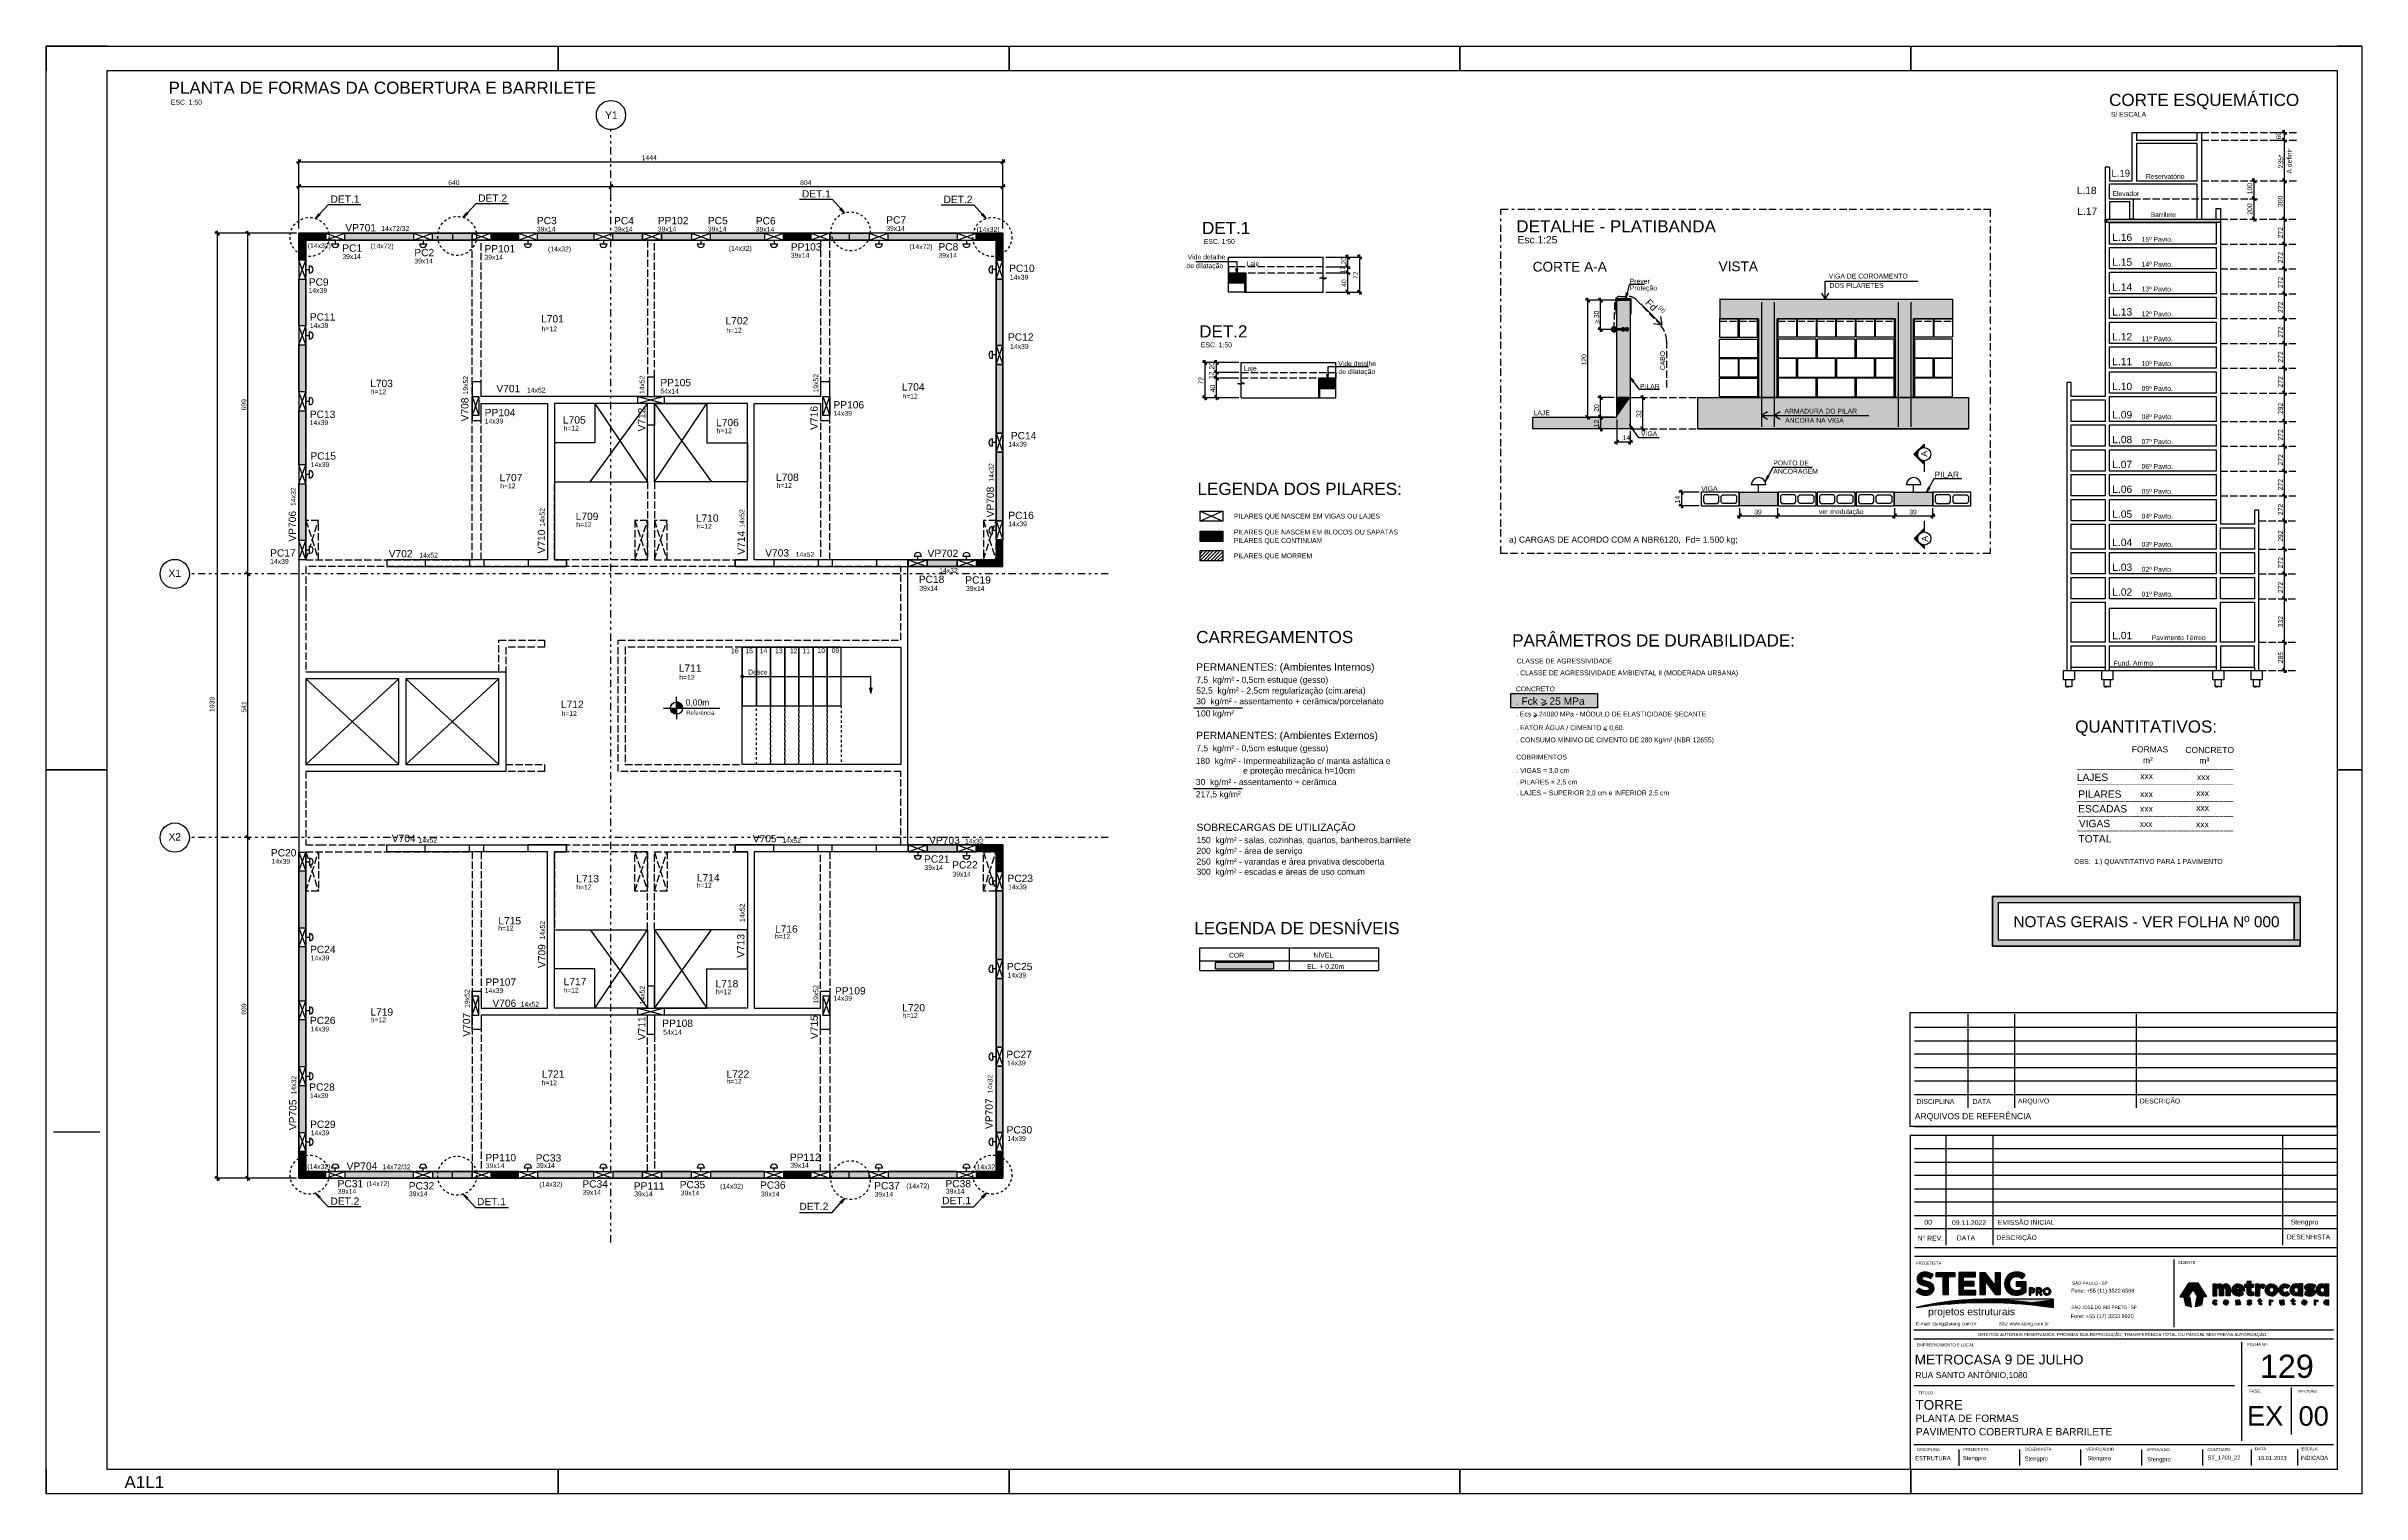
# Model space of a CAD drawing. Extents: x 0 to 95, y 0 to 59.4.
import ezdxf

# ---------------------------------------------------------------- set-up
doc = ezdxf.new("R2010")
doc.units = 0
doc.header["$MEASUREMENT"] = 0
for name, pattern in [('ESTILO_TQS_0001', [0.2, 0.1, -0.1]), ('ESTILO_TQS_0003', [0.92, 0.3, -0.15, 0.02, -0.15, 0.3]), ('ESTILO_TQS_0004', [1.09, 0.3, -0.15, 0.02, -0.15, 0.02, -0.15, 0.3]), ('ESTILO_TQS_0005', [0.4, 0.3, -0.1])]:
    doc.linetypes.add(name, pattern=pattern)
for name, color, linetype in [('1', 1, 'CONTINUOUS'), ('11', 10, 'CONTINUOUS'), ('14', 170, 'CONTINUOUS'), ('15', 8, 'CONTINUOUS'), ('16', 10, 'CONTINUOUS'), ('2', 2, 'CONTINUOUS'), ('21', 254, 'CONTINUOUS'), ('3', 3, 'CONTINUOUS'), ('37', 8, 'CONTINUOUS'), ('4', 4, 'CONTINUOUS'), ('5', 5, 'CONTINUOUS'), ('50', 171, 'CONTINUOUS'), ('7', 7, 'CONTINUOUS'), ('8', 8, 'CONTINUOUS'), ('9', 254, 'CONTINUOUS')]:
    doc.layers.add(name, color=color, linetype=linetype)
doc.styles.add('TQS_ARIAL', font='arial.ttf')

msp = doc.modelspace()

# ---------------------------------------------------------------- linework, layer by layer
at = {"layer": '1', "linetype": 'Continuous'}
for p, q in [((85.754225, 55.861164), (88.254225, 55.861164)), ((91.443505, 55.550056), (91.930287, 55.550056)), ((91.55344, 55.861164), (91.930287, 55.861164)), ((91.786896, 55.550056), (91.930287, 55.550056)), ((91.830287, 55.450056), (91.830287, 55.961164)), ((91.830287, 53.777972), (91.830287, 55.650056)), ((10.2676, 54.66349), (39.3476, 54.66349)), ((10.3676, 51.925202), (10.3676, 54.76349)), ((39.2476, 53.362097), (39.2476, 54.76349)), ((10.2676, 53.643232), (23.2676, 53.643232)), ((10.3676, 53.326893), (10.3676, 53.743232)), ((23.0676, 53.643232), (39.3476, 53.643232)), ((23.1676, 53.393116), (23.1676, 53.743232)), ((23.1676, 53.393116), (23.1676, 53.743232)), ((39.2476, 51.925202), (39.2476, 53.743232)), ((90.477051, 53.877972), (90.69243, 53.877972)), ((90.59243, 53.046331), (90.59243, 53.977972)), ((90.59243, 52.204828), (90.59243, 53.246331)), ((91.6586, 53.877972), (91.930287, 53.877972)), ((91.661952, 53.877972), (91.930287, 53.877972)), ((91.830287, 52.204828), (91.830287, 53.977972)), ((90.391484, 53.146331), (90.69243, 53.146331)), ((90.420743, 53.146331), (90.69243, 53.146331)), ((90.420743, 52.304828), (90.69243, 52.304828)), ((91.6586, 52.304828), (91.930287, 52.304828)), ((91.6936, 52.304828), (91.930287, 52.304828)), ((91.830287, 51.184828), (91.830287, 52.404828)), ((9.056517, 51.725202), (6.920947, 51.725202)), ((7.020947, 12.845198), (7.020947, 51.825202)), ((10.2676, 51.725202), (8.169849, 51.725202)), ((8.269849, 37.6452), (8.269849, 51.825202)), ((11.467591, 51.445202), (12.247591, 51.725202)), ((11.467591, 51.725202), (12.247591, 51.445202)), ((15.067591, 51.445202), (15.847591, 51.725202)), ((15.067591, 51.725202), (15.847591, 51.445202)), ((17.4676, 51.725202), (18.2476, 51.445198)), ((18.2476, 51.725202), (17.4676, 51.445198)), ((19.367591, 51.725203), (20.147591, 51.445203)), ((19.367591, 51.445203), (20.147591, 51.725203)), ((22.467591, 51.725202), (23.247591, 51.445202)), ((22.467591, 51.445202), (23.247591, 51.725202)), ((24.4676, 51.725205), (25.2476, 51.445202)), ((25.2476, 51.725205), (24.4676, 51.445202)), ((26.467591, 51.445202), (27.247591, 51.725202)), ((26.467591, 51.725202), (27.247591, 51.445202)), ((29.467591, 51.445202), (30.247591, 51.725202)), ((29.467591, 51.725202), (30.247591, 51.445202)), ((31.367591, 51.725202), (32.147591, 51.445198)), ((32.147591, 51.725202), (31.367591, 51.445198)), ((33.767591, 51.445202), (34.547591, 51.725202)), ((33.767591, 51.725202), (34.547591, 51.445202)), ((37.367591, 51.445202), (38.147591, 51.725202)), ((37.367591, 51.725202), (38.147591, 51.445202)), ((91.830287, 50.164828), (91.830287, 51.384828)), ((10.6476, 49.845198), (10.3676, 50.625198)), ((10.3676, 49.845198), (10.6476, 50.625198)), ((38.9676, 49.845198), (39.2476, 50.625198)), ((38.9676, 50.625198), (39.2476, 49.845198)), ((52.392802, 50.74904), (52.392802, 50.74904)), ((52.392802, 50.02904), (52.392802, 50.74904)), ((52.492802, 50.74904), (53.982248, 50.74904)), ((52.492802, 50.74904), (53.502764, 50.74904)), ((53.402764, 50.24904), (53.402764, 50.84904)), ((53.402764, 50.00904), (53.402764, 50.44904)), ((53.882248, 50.84904), (53.882248, 49.20904)), ((91.6586, 51.284828), (91.930287, 51.284828)), ((91.6936, 51.284828), (91.930287, 51.284828)), ((91.830287, 49.144828), (91.830287, 50.364828)), ((52.392802, 49.30904), (52.392802, 49.749935)), ((52.492802, 50.34904), (53.502764, 50.34904)), ((52.492802, 50.34904), (53.502764, 50.34904)), ((52.492802, 50.10904), (53.502764, 50.10904)), ((52.492802, 50.10904), (53.502764, 50.10904)), ((53.402764, 49.20904), (53.402764, 50.20904)), ((91.6586, 50.264828), (91.930287, 50.264828)), ((91.6936, 50.264828), (91.930287, 50.264828)), ((52.492802, 49.30904), (53.502764, 49.30904)), ((52.492802, 49.30904), (53.982248, 49.30904)), ((64.232155, 48.98121), (63.150028, 48.98121)), ((63.250028, 44.08121), (63.250028, 49.08121)), ((64.332155, 48.98121), (63.665249, 48.98121)), ((63.765249, 47.681636), (63.765249, 49.08121)), ((91.6586, 49.244828), (91.930287, 49.244828)), ((91.6936, 49.244828), (91.930287, 49.244828)), ((91.830287, 48.124828), (91.830287, 49.344828)), ((10.6476, 47.145198), (10.3676, 47.925198)), ((10.3676, 47.145198), (10.6476, 47.925198)), ((64.224668, 47.781636), (63.665249, 47.781636)), ((91.6586, 48.224828), (91.930287, 48.224828)), ((91.6936, 48.224828), (91.930287, 48.224828)), ((91.830287, 47.104828), (91.830287, 48.324828)), ((38.9676, 46.345198), (39.2476, 47.125198)), ((38.9676, 47.125198), (39.2476, 46.345198)), ((91.6586, 47.204828), (91.930287, 47.204828)), ((91.6936, 47.204828), (91.930287, 47.204828)), ((91.830287, 46.084828), (91.830287, 47.304828)), ((48.924806, 46.419481), (47.435361, 46.419481)), ((47.535361, 46.519481), (47.535361, 44.879481)), ((48.924806, 46.419481), (47.914844, 46.419481)), ((48.924806, 46.019481), (47.914844, 46.019481)), ((48.924806, 46.019481), (47.914844, 46.019481)), ((48.924806, 45.779481), (47.914844, 45.779481)), ((48.924806, 45.779481), (47.914844, 45.779481)), ((48.014844, 45.919481), (48.014844, 46.519481)), ((48.014844, 45.679481), (48.014844, 46.119481)), ((48.014844, 44.879481), (48.014844, 45.879481)), ((49.024806, 46.419481), (49.024806, 46.419481)), ((49.024806, 45.699481), (49.024806, 46.419481)), ((91.6586, 46.184828), (91.930287, 46.184828)), ((91.6936, 46.184828), (91.930287, 46.184828)), ((91.830287, 45.064828), (91.830287, 46.284828)), ((10.6476, 44.445198), (10.3676, 45.225198)), ((10.3676, 44.445198), (10.6476, 45.225198)), ((17.4676, 45.025198), (17.7476, 44.245202)), ((17.7476, 45.025198), (17.4676, 44.245202)), ((22.319785, 41.5252), (24.6676, 44.745202)), ((22.507602, 44.745202), (24.6676, 41.5252)), ((24.2676, 45.025205), (25.3476, 44.745202)), ((25.3476, 45.025205), (24.2676, 44.745202)), ((24.9476, 44.745202), (27.295415, 41.5252)), ((24.9476, 41.5252), (27.107598, 44.745202)), ((31.8676, 45.025198), (32.1476, 44.245202)), ((31.8676, 44.245202), (32.1476, 45.025198)), ((48.924806, 44.979481), (47.435361, 44.979481)), ((48.924806, 44.979481), (47.914844, 44.979481)), ((49.024806, 44.979481), (49.024806, 45.420377)), ((64.332155, 44.98121), (63.665249, 44.98121)), ((63.765249, 44.08121), (63.765249, 45.08121)), ((65.092155, 44.98121), (65.60297, 44.98121)), ((65.50297, 43.60121), (65.50297, 45.08121)), ((91.6586, 45.164828), (91.930287, 45.164828)), ((91.6936, 45.164828), (91.930287, 45.164828)), ((91.830287, 43.904828), (91.830287, 45.264828)), ((64.332155, 44.18121), (63.150028, 44.18121)), ((64.332155, 44.18121), (63.665249, 44.18121)), ((64.232155, 44.18121), (63.665249, 44.18121)), ((64.332155, 43.70121), (63.665249, 43.70121)), ((63.765249, 44.28121), (63.765249, 43.60121)), ((64.432155, 44.08121), (64.432155, 43.061326)), ((65.092155, 43.70121), (65.60297, 43.70121)), ((91.6586, 44.004828), (91.930287, 44.004828)), ((91.6936, 44.004828), (91.930287, 44.004828)), ((91.830287, 42.884828), (91.830287, 44.104828)), ((38.9676, 42.745198), (39.2476, 43.525198)), ((38.9676, 43.525198), (39.2476, 42.745198)), ((64.332155, 43.161326), (65.092155, 43.161326)), ((64.992155, 43.60121), (64.992155, 43.061326)), ((91.6586, 42.984828), (91.930287, 42.984828)), ((91.6936, 42.984828), (91.930287, 42.984828)), ((91.830287, 41.864828), (91.830287, 43.084828)), ((10.6476, 41.445198), (10.3676, 42.225198)), ((10.3676, 41.445198), (10.6476, 42.225198)), ((91.6586, 41.964828), (91.930287, 41.964828)), ((91.6936, 41.964828), (91.930287, 41.964828)), ((91.830287, 40.844828), (91.830287, 42.064828)), ((67.815269, 41.099291), (66.985429, 41.099291)), ((67.085429, 41.199291), (67.085429, 40.439291)), ((91.6586, 40.944828), (91.930287, 40.944828)), ((91.6936, 40.944828), (91.930287, 40.944828)), ((91.830287, 39.824828), (91.830287, 41.044828)), ((38.9676, 39.145198), (39.2476, 39.925198)), ((38.9676, 39.925198), (39.2476, 39.145198)), ((47.342447, 40.32825), (48.267229, 39.914141)), ((48.267229, 40.32825), (47.342447, 39.914141)), ((67.815269, 40.539291), (66.985429, 40.539291)), ((69.375269, 40.127625), (71.135269, 40.127625)), ((69.475269, 40.439291), (69.475269, 40.027625)), ((70.935269, 40.127625), (75.935269, 40.127625)), ((71.035269, 40.439291), (71.035269, 40.027625)), ((71.035269, 40.439291), (71.035269, 40.027625)), ((75.735269, 40.127625), (77.495269, 40.127625)), ((75.835269, 40.439291), (75.835269, 40.027625)), ((75.835269, 40.439291), (75.835269, 40.027625)), ((77.395269, 40.439291), (77.395269, 40.027625)), ((91.6586, 39.924828), (91.930287, 39.924828)), ((91.6936, 39.924828), (91.930287, 39.924828)), ((91.830287, 38.664828), (91.830287, 40.024828)), ((10.6476, 38.345198), (10.3676, 39.125198)), ((10.3676, 38.345198), (10.6476, 39.125198)), ((35.367644, 38.325183), (36.147644, 38.045183)), ((35.367644, 38.045183), (36.147644, 38.325183)), ((37.367644, 38.32518), (38.147644, 38.04518)), ((37.367644, 38.04518), (38.147644, 38.32518)), ((91.6586, 38.764828), (91.930287, 38.764828)), ((91.6936, 38.764828), (91.930287, 38.764828)), ((91.830287, 37.644828), (91.830287, 38.864828)), ((8.200948, 37.7452), (8.169849, 37.7452)), ((8.200948, 37.7452), (8.169849, 37.7452)), ((8.269849, 26.8252), (8.269849, 37.8452)), ((91.6586, 37.744828), (91.930287, 37.744828)), ((91.6936, 37.744828), (91.930287, 37.744828)), ((91.830287, 36.624828), (91.830287, 37.844828)), ((91.757242, 36.724828), (91.930287, 36.724828)), ((91.757242, 36.724828), (91.930287, 36.724828)), ((91.830287, 34.841745), (91.830287, 36.824828)), ((91.757242, 34.941745), (91.930287, 34.941745)), ((91.757242, 34.941745), (91.930287, 34.941745)), ((91.830287, 33.681754), (91.830287, 35.041745)), ((10.6476, 33.445198), (14.4676, 29.925198)), ((14.4676, 33.445198), (10.6476, 29.925198)), ((14.7476, 33.445198), (18.5676, 29.925198)), ((18.5676, 33.445198), (14.7476, 29.925198)), ((28.557742, 33.540198), (33.832522, 33.540198)), ((33.832522, 33.051967), (33.832522, 33.540198)), ((91.6586, 33.781754), (91.930287, 33.781754)), ((25.858285, 32.489225), (25.858285, 32.697417)), ((25.858285, 32.489225), (25.858285, 31.989225)), ((25.858285, 31.989225), (25.858285, 32.489225)), ((25.858285, 32.477078), (25.935267, 32.477078)), ((25.858285, 32.461221), (25.973254, 32.461221)), ((25.858285, 32.445364), (25.99973, 32.445364)), ((25.858285, 32.429507), (26.020435, 32.429507)), ((25.858285, 32.413651), (26.037382, 32.413651)), ((25.858285, 32.397794), (26.051562, 32.397794)), ((25.858285, 32.381937), (26.063549, 32.381937)), ((25.858285, 32.36608), (26.073709, 32.36608)), ((25.858285, 32.350223), (26.082292, 32.350223)), ((25.858285, 32.334366), (26.089473, 32.334366)), ((25.858285, 32.318509), (26.095379, 32.318509)), ((25.858285, 32.302653), (26.100105, 32.302653)), ((25.31835, 32.239225), (27.630957, 32.239225)), ((25.608285, 32.239225), (26.108285, 32.239225)), ((25.858284, 32.223369), (25.608896, 32.223369)), ((25.858284, 32.207512), (25.610303, 32.207512)), ((25.858284, 32.191655), (25.612851, 32.191655)), ((25.858284, 32.175798), (25.616463, 32.175798)), ((25.858284, 32.159942), (25.621189, 32.159942)), ((25.858284, 32.144084), (25.627095, 32.144084)), ((25.858284, 32.128228), (25.634276, 32.128228)), ((25.858284, 32.112371), (25.642859, 32.112371)), ((25.858284, 32.096514), (25.653019, 32.096514)), ((25.858284, 32.080657), (25.665007, 32.080657)), ((25.858284, 32.064801), (25.679186, 32.064801)), ((25.858284, 32.048943), (25.696133, 32.048943)), ((25.858284, 32.033087), (25.716838, 32.033087)), ((25.858284, 32.01723), (25.743314, 32.01723)), ((25.858284, 32.001373), (25.781302, 32.001373)), ((25.858285, 32.286796), (26.103716, 32.286796)), ((25.858285, 32.270939), (26.106265, 32.270939)), ((25.858285, 32.255082), (26.107751, 32.255082)), ((25.858285, 31.989225), (25.858285, 31.789225)), ((47.07946, 32.255483), (49.07946, 32.255483)), ((47.062584, 28.939885), (49.062584, 28.939885)), ((8.417961, 26.9252), (8.169849, 26.9252)), ((8.417961, 26.9252), (8.169849, 26.9252)), ((8.269849, 12.845198), (8.269849, 27.0252)), ((35.367644, 26.345217), (36.147644, 26.625217)), ((35.367644, 26.625217), (36.147644, 26.345217)), ((37.367644, 26.34522), (38.147644, 26.62522)), ((37.367644, 26.62522), (38.147644, 26.34522)), ((10.3676, 25.545202), (10.6476, 26.325202)), ((10.3676, 26.325202), (10.6476, 25.545202)), ((38.9676, 25.525202), (39.2476, 24.745202)), ((38.9676, 24.745202), (39.2476, 25.525202)), ((10.3676, 22.445202), (10.6476, 23.225202)), ((10.3676, 23.225202), (10.6476, 22.445202)), ((22.319785, 23.145197), (24.6676, 19.925195)), ((22.507602, 19.925195), (24.6676, 23.145197)), ((24.9476, 19.925195), (27.295415, 23.145197)), ((24.9476, 23.145197), (27.107598, 19.925195)), ((38.9676, 21.925202), (39.2476, 21.145202)), ((38.9676, 21.145202), (39.2476, 21.925202)), ((47.331415, 22.403111), (54.664675, 22.403111)), ((47.331415, 21.46978), (47.331415, 22.403111)), ((47.331415, 21.869793), (54.664675, 21.869793)), ((50.998045, 22.403111), (50.998045, 21.869777)), ((50.998045, 21.869777), (50.998045, 21.46978)), ((54.664675, 22.403111), (54.664675, 21.46978)), ((47.331415, 21.469788), (54.664675, 21.469788)), ((47.331415, 21.469788), (54.664675, 21.469788)), ((47.331415, 21.469788), (54.664675, 21.469788)), ((47.331415, 21.46978), (54.664675, 21.46978)), ((47.331415, 21.46978), (54.664675, 21.46978)), ((47.331415, 21.46978), (54.664675, 21.46978)), ((50.998045, 21.469788), (50.998045, 21.469788)), ((50.998045, 21.46978), (50.998045, 21.46978)), ((10.3676, 19.445202), (10.6476, 20.225202)), ((10.3676, 20.225202), (10.6476, 19.445202)), ((17.4676, 19.645198), (17.7476, 20.425195)), ((17.4676, 20.425195), (17.7476, 19.645198)), ((31.8676, 19.645198), (32.1476, 20.425195)), ((31.8676, 20.425195), (32.1476, 19.645198)), ((25.3476, 19.925192), (24.2676, 19.645189)), ((24.2676, 19.925192), (25.3476, 19.645189)), ((93.979955, 19.130038), (76.651957, 19.130038)), ((78.851957, 15.836277), (78.851957, 19.677269)), ((80.764521, 15.836277), (80.764521, 19.677269)), ((85.764521, 15.836277), (85.764521, 19.677269)), ((38.9676, 18.325202), (39.2476, 17.545202)), ((38.9676, 17.545202), (39.2476, 18.325202)), ((76.651957, 18.582806), (93.979955, 18.582806)), ((10.3676, 16.745202), (10.6476, 17.525202)), ((10.3676, 17.525202), (10.6476, 16.745202)), ((93.979955, 18.035574), (76.651957, 18.035574)), ((76.651957, 17.488342), (93.979955, 17.488342)), ((93.979955, 16.930741), (76.651957, 16.930741)), ((76.651957, 16.383509), (93.979955, 16.383509)), ((10.3676, 14.045202), (10.6476, 14.825202)), ((10.3676, 14.825202), (10.6476, 14.045202)), ((38.9676, 14.825202), (39.2476, 14.045202)), ((38.9676, 14.045202), (39.2476, 14.825202)), ((93.979955, 14.706726), (76.479955, 14.706726)), ((76.479955, 14.706726), (76.479955, 1.000071)), ((76.651957, 15.073348), (93.979955, 15.073348)), ((77.951957, 10.195568), (77.951957, 14.706726)), ((79.864521, 14.706726), (79.864521, 10.195568)), ((91.746582, 14.706737), (91.746582, 10.195578)), ((93.979955, 14.159495), (76.651957, 14.159495)), ((76.651957, 13.612263), (93.979955, 13.612263)), ((10.071957, 12.945198), (6.920947, 12.945198)), ((10.2676, 12.945198), (8.169849, 12.945198)), ((11.467591, 13.225198), (12.247591, 12.945198)), ((11.467591, 12.945198), (12.247591, 13.225198)), ((15.067591, 13.225198), (15.847591, 12.945198)), ((15.067591, 12.945198), (15.847591, 13.225198)), ((17.4676, 12.945198), (18.2476, 13.225202)), ((17.4676, 13.225202), (18.2476, 12.945198)), ((19.367591, 12.945197), (20.147591, 13.225197)), ((19.367591, 13.225197), (20.147591, 12.945197)), ((22.467591, 12.945198), (23.247591, 13.225198)), ((22.467591, 13.225198), (23.247591, 12.945198)), ((24.4676, 12.945195), (25.2476, 13.225198)), ((24.4676, 13.225198), (25.2476, 12.945195)), ((26.467591, 13.225198), (27.247591, 12.945198)), ((26.467591, 12.945198), (27.247591, 13.225198)), ((29.467591, 13.225198), (30.247591, 12.945198)), ((29.467591, 12.945198), (30.247591, 13.225198)), ((31.367591, 12.945198), (32.147591, 13.225202)), ((31.367591, 13.225202), (32.147591, 12.945198)), ((33.767591, 13.225198), (34.547591, 12.945198)), ((33.767591, 12.945198), (34.547591, 13.225198)), ((37.367591, 13.225198), (38.147591, 12.945198)), ((37.367591, 12.945198), (38.147591, 13.225198)), ((93.979955, 13.065031), (76.651957, 13.065031)), ((76.651957, 12.517799), (93.979955, 12.517799)), ((93.979955, 11.960198), (76.651957, 11.960198)), ((76.651957, 11.412966), (93.979955, 11.412966)), ((93.979955, 10.865734), (76.651957, 10.865734)), ((76.651957, 10.102805), (93.979955, 10.102805)), ((93.979955, 9.736183), (76.651957, 9.736183)), ((87.29942, 6.828266), (87.29942, 9.616843)), ((76.619955, 6.718378), (93.841331, 6.718378)), ((93.839955, 6.341537), (76.619955, 6.341537)), ((90.069909, 6.224126), (90.069909, 2.168182)), ((76.619955, 4.44651), (89.784446, 4.44651)), ((90.329692, 4.44651), (93.839955, 4.44651)), ((92.124996, 2.43148), (92.124996, 4.364218)), ((93.839955, 2.007086), (76.619955, 2.007086)), ((78.479955, 1.148657), (78.479955, 1.808902)), ((78.479955, 1.148657), (78.479955, 1.808902)), ((80.979955, 1.152926), (80.979955, 1.81317)), ((83.479955, 1.152926), (83.479955, 1.81317)), ((85.979955, 1.152926), (85.979955, 1.81317)), ((88.479955, 1.152926), (88.479955, 1.81317)), ((90.479955, 1.152926), (90.479955, 1.81317)), ((92.379955, 1.152926), (92.379955, 1.81317)), ((92.379955, 1.152926), (92.379955, 1.81317))]:
    msp.add_line(p, q, dxfattribs=at)
at = {"layer": '1', "linetype": 'ESTILO_TQS_0005'}
for p, q in [((88.429225, 55.861164), (92.337975, 55.861164)), ((88.429225, 55.550056), (92.337975, 55.550056)), ((88.429225, 53.877972), (92.324877, 53.877972)), ((85.622117, 53.146331), (90.7711, 53.146331)), ((89.204225, 52.304828), (92.337975, 52.304828)), ((11.4476, 51.725202), (11.4476, 51.445202)), ((16.6676, 51.725202), (16.6676, 51.445202)), ((32.9476, 51.725202), (32.9476, 51.445202)), ((38.1676, 51.725202), (38.1676, 51.445202)), ((89.204225, 51.284828), (92.337975, 51.284828)), ((89.204225, 50.264828), (92.337975, 50.264828)), ((89.204225, 49.244828), (92.337975, 49.244828)), ((89.204225, 48.224828), (92.337975, 48.224828)), ((89.204225, 47.204828), (92.337975, 47.204828)), ((89.204225, 46.184828), (92.337975, 46.184828)), ((89.204225, 45.164828), (92.337975, 45.164828)), ((89.204225, 44.004828), (92.337975, 44.004828)), ((89.204225, 42.984828), (92.337975, 42.984828)), ((89.204225, 41.964828), (92.337975, 41.964828)), ((20.847602, 41.525202), (24.6676, 41.525202)), ((89.204225, 40.944828), (92.337975, 40.944828)), ((10.6476, 38.325202), (11.1676, 39.945202)), ((10.6476, 39.945202), (11.1676, 38.325202)), ((24.1476, 38.325202), (24.6676, 39.945202)), ((24.1476, 39.945202), (24.6676, 38.325202)), ((24.9476, 38.325202), (25.4676, 39.945202)), ((24.9476, 39.945202), (25.4676, 38.325202)), ((38.4476, 38.325202), (38.9676, 39.945202)), ((38.4476, 39.945202), (38.9676, 38.325202)), ((90.779225, 39.924828), (92.337975, 39.924828)), ((15.5476, 38.325202), (15.5476, 38.045202)), ((17.3676, 38.325202), (17.3676, 38.045202)), ((17.9476, 38.325202), (17.9476, 38.045202)), ((19.7676, 38.325202), (19.7676, 38.045202)), ((29.8476, 38.325202), (29.8476, 38.045202)), ((31.6676, 38.325202), (31.6676, 38.045202)), ((32.2476, 38.325202), (32.2476, 38.045202)), ((34.0676, 38.325202), (34.0676, 38.045202)), ((90.779225, 38.764828), (92.337975, 38.764828)), ((90.779225, 37.744828), (92.337975, 37.744828)), ((90.779225, 36.724828), (92.337975, 36.724828)), ((90.779225, 34.941745), (92.337975, 34.941745)), ((90.779225, 33.781754), (92.337975, 33.781754)), ((15.5476, 26.345195), (15.5476, 26.625195)), ((17.3676, 26.345195), (17.3676, 26.625195)), ((17.9476, 26.345195), (17.9476, 26.625195)), ((19.7676, 26.345195), (19.7676, 26.625195)), ((29.8476, 26.345195), (29.8476, 26.625195)), ((31.6676, 26.345195), (31.6676, 26.625195)), ((32.2476, 26.345195), (32.2476, 26.625195)), ((34.0676, 26.345195), (34.0676, 26.625195)), ((10.6476, 26.345198), (11.1676, 24.725198)), ((10.6476, 24.725198), (11.1676, 26.345198)), ((24.1476, 26.345198), (24.6676, 24.725198)), ((24.1476, 24.725198), (24.6676, 26.345198)), ((24.1476, 26.345195), (24.6676, 24.725195)), ((24.1476, 24.725195), (24.6676, 26.345195)), ((24.9476, 26.345198), (25.4676, 24.725198)), ((24.9476, 24.725198), (25.4676, 26.345198)), ((24.9476, 26.345195), (25.4676, 24.725195)), ((24.9476, 24.725195), (25.4676, 26.345195)), ((38.4476, 26.345198), (38.9676, 24.725198)), ((38.4476, 24.725198), (38.9676, 26.345198)), ((20.847602, 23.145195), (24.6676, 23.145195)), ((16.6676, 12.945195), (16.6676, 13.225195)), ((32.9476, 12.945195), (32.9476, 13.225195))]:
    msp.add_line(p, q, dxfattribs=at)
at = {"layer": '1', "linetype": 'ESTILO_TQS_0001'}
for p, q in [((64.385294, 47.808858), (64.382448, 47.803165)), ((64.382448, 47.803165), (64.382448, 47.759256)), ((64.385294, 47.753562), (64.382448, 47.759256)), ((64.388141, 47.803165), (64.385294, 47.808858)), ((64.385294, 47.753562), (64.385294, 47.808858)), ((64.388141, 47.759256), (64.385294, 47.753562)), ((64.390988, 47.808858), (64.388141, 47.803165)), ((64.388141, 47.803165), (64.388141, 47.759256)), ((64.390988, 47.753562), (64.388141, 47.759256)), ((64.393834, 47.803165), (64.390988, 47.808858)), ((64.390988, 47.753562), (64.390988, 47.808858)), ((64.393834, 47.759256), (64.390988, 47.753562)), ((64.396681, 47.808858), (64.393834, 47.803165)), ((64.393834, 47.803165), (64.393834, 47.759256)), ((64.396681, 47.753562), (64.393834, 47.759256)), ((64.399528, 47.803165), (64.396681, 47.808858)), ((64.396681, 47.753562), (64.396681, 47.808858)), ((64.399528, 47.759256), (64.396681, 47.753562)), ((64.402374, 47.808858), (64.399528, 47.803165)), ((64.399528, 47.803165), (64.399528, 47.759256)), ((64.402374, 47.753562), (64.399528, 47.759256)), ((64.405221, 47.803165), (64.402374, 47.808858)), ((64.402374, 47.753562), (64.402374, 47.808858)), ((64.405221, 47.759256), (64.402374, 47.753562)), ((64.408067, 47.808858), (64.405221, 47.803165)), ((64.405221, 47.803165), (64.405221, 47.759256)), ((64.408067, 47.753562), (64.405221, 47.759256)), ((64.410914, 47.803165), (64.408067, 47.808858)), ((64.408067, 47.753562), (64.408067, 47.808858)), ((64.410914, 47.759256), (64.408067, 47.753562)), ((64.413761, 47.808858), (64.410914, 47.803165)), ((64.410914, 47.803165), (64.410914, 47.759256)), ((64.413761, 47.753562), (64.410914, 47.759256)), ((64.416607, 47.803165), (64.413761, 47.808858)), ((64.413761, 47.753562), (64.413761, 47.808858)), ((64.416607, 47.759256), (64.413761, 47.753562)), ((64.419454, 47.808858), (64.416607, 47.803165)), ((64.416607, 47.803165), (64.416607, 47.759256)), ((64.419454, 47.753562), (64.416607, 47.759256)), ((64.4223, 47.803165), (64.419454, 47.808858)), ((64.419454, 47.753562), (64.419454, 47.808858)), ((64.4223, 47.759256), (64.419454, 47.753562)), ((64.425147, 47.808858), (64.4223, 47.803165)), ((64.4223, 47.803165), (64.4223, 47.759256)), ((64.425147, 47.753562), (64.4223, 47.759256)), ((64.427994, 47.803165), (64.425147, 47.808858)), ((64.425147, 47.753562), (64.425147, 47.808858)), ((64.427994, 47.759256), (64.425147, 47.753562)), ((64.43084, 47.808858), (64.427994, 47.803165)), ((64.427994, 47.803165), (64.427994, 47.759256)), ((64.43084, 47.753562), (64.427994, 47.759256)), ((64.433687, 47.803165), (64.43084, 47.808858)), ((64.43084, 47.753562), (64.43084, 47.808858)), ((64.433687, 47.759256), (64.43084, 47.753562)), ((64.436534, 47.808858), (64.433687, 47.803165)), ((64.433687, 47.803165), (64.433687, 47.759256)), ((64.436534, 47.753562), (64.433687, 47.759256)), ((64.43938, 47.803165), (64.436534, 47.808858)), ((64.436534, 47.753562), (64.436534, 47.808858)), ((64.43938, 47.759256), (64.436534, 47.753562)), ((64.442227, 47.808858), (64.43938, 47.803165)), ((64.43938, 47.803165), (64.43938, 47.759256)), ((64.442227, 47.753562), (64.43938, 47.759256)), ((64.445073, 47.803165), (64.442227, 47.808858)), ((64.442227, 47.753562), (64.442227, 47.808858)), ((64.445073, 47.759256), (64.442227, 47.753562)), ((64.44792, 47.808858), (64.445073, 47.803165)), ((64.445073, 47.803165), (64.445073, 47.759256)), ((64.44792, 47.753562), (64.445073, 47.759256)), ((64.450767, 47.803165), (64.44792, 47.808858)), ((64.44792, 47.753562), (64.44792, 47.808858)), ((64.450767, 47.759256), (64.44792, 47.753562)), ((64.453613, 47.808858), (64.450767, 47.803165)), ((64.450767, 47.803165), (64.450767, 47.759256)), ((64.453613, 47.753562), (64.450767, 47.759256)), ((64.45646, 47.803165), (64.453613, 47.808858)), ((64.453613, 47.753562), (64.453613, 47.808858)), ((64.45646, 47.759256), (64.453613, 47.753562)), ((64.459306, 47.808858), (64.45646, 47.803165)), ((64.45646, 47.803165), (64.45646, 47.759256)), ((64.459306, 47.753562), (64.45646, 47.759256)), ((64.462153, 47.803165), (64.459306, 47.808858)), ((64.459306, 47.753562), (64.459306, 47.808858)), ((64.462153, 47.759256), (64.459306, 47.753562)), ((64.465, 47.808858), (64.462153, 47.803165)), ((64.462153, 47.803165), (64.462153, 47.759256)), ((64.465, 47.753562), (64.462153, 47.759256)), ((64.467846, 47.803165), (64.465, 47.808858)), ((64.465, 47.753562), (64.465, 47.808858)), ((64.467846, 47.759256), (64.465, 47.753562)), ((64.470693, 47.808858), (64.467846, 47.803165)), ((64.467846, 47.803165), (64.467846, 47.759256)), ((64.470693, 47.753562), (64.467846, 47.759256)), ((64.47354, 47.803165), (64.470693, 47.808858)), ((64.470693, 47.753562), (64.470693, 47.808858)), ((64.47354, 47.759256), (64.470693, 47.753562)), ((64.476386, 47.808858), (64.47354, 47.803165)), ((64.476386, 47.808858), (64.47354, 47.803165)), ((64.47354, 47.803165), (64.47354, 47.759256)), ((64.47354, 47.803165), (64.47354, 47.759256)), ((64.476386, 47.753562), (64.47354, 47.759256)), ((64.476386, 47.753562), (64.47354, 47.759256)), ((64.476386, 47.753562), (64.476386, 47.808858)), ((64.479233, 47.803165), (64.476386, 47.808858)), ((64.476386, 47.753562), (64.476386, 47.808858)), ((64.479233, 47.759256), (64.476386, 47.753562)), ((64.482079, 47.808858), (64.479233, 47.803165)), ((64.479233, 47.803165), (64.479233, 47.759256)), ((64.479233, 47.803165), (64.479233, 47.759256)), ((64.482079, 47.753562), (64.479233, 47.759256)), ((64.484926, 47.803165), (64.482079, 47.808858)), ((64.482079, 47.753562), (64.482079, 47.808858)), ((64.484926, 47.759256), (64.482079, 47.753562)), ((64.487773, 47.808858), (64.484926, 47.803165)), ((64.484926, 47.803165), (64.484926, 47.759256)), ((64.484926, 47.803165), (64.484926, 47.759256)), ((64.487773, 47.753562), (64.484926, 47.759256)), ((64.490619, 47.803165), (64.487773, 47.808858)), ((64.487773, 47.753562), (64.487773, 47.808858)), ((64.490619, 47.759256), (64.487773, 47.753562)), ((64.493466, 47.808858), (64.490619, 47.803165)), ((64.490619, 47.803165), (64.490619, 47.759256)), ((64.490619, 47.803165), (64.490619, 47.759256)), ((64.493466, 47.753562), (64.490619, 47.759256)), ((64.496312, 47.803165), (64.493466, 47.808858)), ((64.493466, 47.753562), (64.493466, 47.808858)), ((64.496312, 47.759256), (64.493466, 47.753562)), ((64.499159, 47.808858), (64.496312, 47.803165)), ((64.496312, 47.803165), (64.496312, 47.759256)), ((64.496312, 47.803165), (64.496312, 47.759256)), ((64.499159, 47.753562), (64.496312, 47.759256)), ((64.502006, 47.803165), (64.499159, 47.808858)), ((64.499159, 47.753562), (64.499159, 47.808858)), ((64.502006, 47.759256), (64.499159, 47.753562)), ((64.504852, 47.808858), (64.502006, 47.803165)), ((64.502006, 47.803165), (64.502006, 47.759256)), ((64.502006, 47.803165), (64.502006, 47.759256)), ((64.504852, 47.753562), (64.502006, 47.759256)), ((64.507699, 47.803165), (64.504852, 47.808858)), ((64.504852, 47.753562), (64.504852, 47.808858)), ((64.507699, 47.759256), (64.504852, 47.753562)), ((64.510546, 47.808858), (64.507699, 47.803165)), ((64.507699, 47.803165), (64.507699, 47.759256)), ((64.507699, 47.803165), (64.507699, 47.759256)), ((64.510546, 47.753562), (64.507699, 47.759256)), ((64.513392, 47.803165), (64.510546, 47.808858)), ((64.510546, 47.753562), (64.510546, 47.808858)), ((64.513392, 47.759256), (64.510546, 47.753562)), ((64.516239, 47.808858), (64.513392, 47.803165)), ((64.513392, 47.803165), (64.513392, 47.759256)), ((64.516239, 47.753562), (64.513392, 47.759256)), ((64.519085, 47.803165), (64.516239, 47.808858)), ((64.516239, 47.753562), (64.516239, 47.808858)), ((64.519085, 47.759256), (64.516239, 47.753562)), ((64.521932, 47.808858), (64.519085, 47.803165)), ((64.519085, 47.803165), (64.519085, 47.759256)), ((64.521932, 47.753562), (64.519085, 47.759256)), ((64.524779, 47.803165), (64.521932, 47.808858)), ((64.521932, 47.753562), (64.521932, 47.808858)), ((64.524779, 47.759256), (64.521932, 47.753562)), ((64.527625, 47.808858), (64.524779, 47.803165)), ((64.524779, 47.803165), (64.524779, 47.759256)), ((64.527625, 47.753562), (64.524779, 47.759256)), ((64.530472, 47.803165), (64.527625, 47.808858)), ((64.527625, 47.753562), (64.527625, 47.808858)), ((64.530472, 47.759256), (64.527625, 47.753562)), ((64.533318, 47.808858), (64.530472, 47.803165)), ((64.530472, 47.803165), (64.530472, 47.759256)), ((64.533318, 47.753562), (64.530472, 47.759256)), ((64.536165, 47.803165), (64.533318, 47.808858)), ((64.533318, 47.753562), (64.533318, 47.808858)), ((64.536165, 47.759256), (64.533318, 47.753562)), ((64.539012, 47.808858), (64.536165, 47.803165)), ((64.536165, 47.803165), (64.536165, 47.759256)), ((64.539012, 47.753562), (64.536165, 47.759256)), ((64.541858, 47.803165), (64.539012, 47.808858)), ((64.539012, 47.753562), (64.539012, 47.808858)), ((64.541858, 47.759256), (64.539012, 47.753562)), ((64.544705, 47.808858), (64.541858, 47.803165)), ((64.541858, 47.803165), (64.541858, 47.759256)), ((64.544705, 47.753562), (64.541858, 47.759256)), ((64.547552, 47.803165), (64.544705, 47.808858)), ((64.544705, 47.753562), (64.544705, 47.808858)), ((64.547552, 47.759256), (64.544705, 47.753562)), ((64.550398, 47.808858), (64.547552, 47.803165)), ((64.547552, 47.803165), (64.547552, 47.759256)), ((64.550398, 47.753562), (64.547552, 47.759256)), ((64.553245, 47.803165), (64.550398, 47.808858)), ((64.550398, 47.753562), (64.550398, 47.808858)), ((64.553245, 47.759256), (64.550398, 47.753562)), ((64.556091, 47.808858), (64.553245, 47.803165)), ((64.553245, 47.803165), (64.553245, 47.759256)), ((64.556091, 47.753562), (64.553245, 47.759256)), ((64.558938, 47.803165), (64.556091, 47.808858)), ((64.556091, 47.753562), (64.556091, 47.808858)), ((64.558938, 47.759256), (64.556091, 47.753562)), ((64.561785, 47.808858), (64.558938, 47.803165)), ((64.558938, 47.803165), (64.558938, 47.759256)), ((64.561785, 47.753562), (64.558938, 47.759256)), ((64.564631, 47.803165), (64.561785, 47.808858)), ((64.561785, 47.753562), (64.561785, 47.808858)), ((64.564631, 47.759256), (64.561785, 47.753562)), ((64.567478, 47.808858), (64.564631, 47.803165)), ((64.564631, 47.803165), (64.564631, 47.759256)), ((64.567478, 47.753562), (64.564631, 47.759256)), ((64.570324, 47.803165), (64.567478, 47.808858)), ((64.567478, 47.753562), (64.567478, 47.808858)), ((64.570324, 47.759256), (64.567478, 47.753562)), ((64.573171, 47.808858), (64.570324, 47.803165)), ((64.570324, 47.803165), (64.570324, 47.759256)), ((64.573171, 47.753562), (64.570324, 47.759256)), ((64.576018, 47.803165), (64.573171, 47.808858)), ((64.573171, 47.753562), (64.573171, 47.808858)), ((64.576018, 47.759256), (64.573171, 47.753562)), ((64.578864, 47.808858), (64.576018, 47.803165)), ((64.576018, 47.803165), (64.576018, 47.759256)), ((64.578864, 47.753562), (64.576018, 47.759256)), ((64.581711, 47.803165), (64.578864, 47.808858)), ((64.578864, 47.753562), (64.578864, 47.808858)), ((64.581711, 47.759256), (64.578864, 47.753562)), ((64.584558, 47.808858), (64.581711, 47.803165)), ((64.581711, 47.803165), (64.581711, 47.759256)), ((64.584558, 47.753562), (64.581711, 47.759256)), ((64.587404, 47.803165), (64.584558, 47.808858)), ((64.584558, 47.753562), (64.584558, 47.808858)), ((64.587404, 47.759256), (64.584558, 47.753562)), ((64.590251, 47.808858), (64.587404, 47.803165)), ((64.587404, 47.803165), (64.587404, 47.759256)), ((64.590251, 47.753562), (64.587404, 47.759256)), ((64.593097, 47.803165), (64.590251, 47.808858)), ((64.590251, 47.753562), (64.590251, 47.808858)), ((64.593097, 47.759256), (64.590251, 47.753562)), ((64.595944, 47.808858), (64.593097, 47.803165)), ((64.593097, 47.803165), (64.593097, 47.759256)), ((64.595944, 47.753562), (64.593097, 47.759256)), ((64.598791, 47.803165), (64.595944, 47.808858)), ((64.595944, 47.753562), (64.595944, 47.808858)), ((64.598791, 47.759256), (64.595944, 47.753562)), ((64.601637, 47.808858), (64.598791, 47.803165)), ((64.598791, 47.803165), (64.598791, 47.759256)), ((64.601637, 47.753562), (64.598791, 47.759256)), ((64.604484, 47.803165), (64.601637, 47.808858)), ((64.601637, 47.753562), (64.601637, 47.808858)), ((64.604484, 47.759256), (64.601637, 47.753562)), ((64.60733, 47.808858), (64.604484, 47.803165)), ((64.604484, 47.803165), (64.604484, 47.759256)), ((64.60733, 47.753562), (64.604484, 47.759256)), ((64.610177, 47.803165), (64.60733, 47.808858)), ((64.60733, 47.753562), (64.60733, 47.808858)), ((64.610177, 47.759256), (64.60733, 47.753562)), ((64.613024, 47.808858), (64.610177, 47.803165)), ((64.610177, 47.803165), (64.610177, 47.759256)), ((64.613024, 47.753562), (64.610177, 47.759256)), ((64.61587, 47.803165), (64.613024, 47.808858)), ((64.613024, 47.753562), (64.613024, 47.808858)), ((64.61587, 47.759256), (64.613024, 47.753562)), ((64.618717, 47.808858), (64.61587, 47.803165)), ((64.61587, 47.803165), (64.61587, 47.759256)), ((64.618717, 47.753562), (64.61587, 47.759256)), ((64.621564, 47.803165), (64.618717, 47.808858)), ((64.618717, 47.753562), (64.618717, 47.808858)), ((64.621564, 47.759256), (64.618717, 47.753562)), ((64.621822, 47.803165), (64.618975, 47.808858)), ((64.618975, 47.808858), (64.695576, 47.803165)), ((64.618975, 47.753562), (64.618975, 47.808858)), ((64.621822, 47.759256), (64.618975, 47.753562)), ((64.618975, 47.753562), (64.695576, 47.759256)), ((64.62441, 47.808858), (64.621564, 47.803165)), ((64.621564, 47.803165), (64.621564, 47.759256)), ((64.62441, 47.753562), (64.621564, 47.759256)), ((64.624668, 47.808858), (64.621822, 47.803165)), ((64.621822, 47.803165), (64.621822, 47.759256)), ((64.624668, 47.753562), (64.621822, 47.759256)), ((64.627257, 47.803165), (64.62441, 47.808858)), ((64.62441, 47.753562), (64.62441, 47.808858)), ((64.627257, 47.759256), (64.62441, 47.753562)), ((64.627515, 47.803165), (64.624668, 47.808858)), ((64.624668, 47.753562), (64.624668, 47.808858)), ((64.627515, 47.759256), (64.624668, 47.753562)), ((64.630103, 47.808858), (64.627257, 47.803165)), ((64.627257, 47.803165), (64.627257, 47.759256)), ((64.630103, 47.753562), (64.627257, 47.759256)), ((64.630361, 47.808858), (64.627515, 47.803165)), ((64.627515, 47.803165), (64.627515, 47.759256)), ((64.630361, 47.753562), (64.627515, 47.759256)), ((64.63295, 47.803165), (64.630103, 47.808858)), ((64.630103, 47.753562), (64.630103, 47.808858)), ((64.63295, 47.759256), (64.630103, 47.753562)), ((64.633208, 47.803165), (64.630361, 47.808858)), ((64.630361, 47.753562), (64.630361, 47.808858)), ((64.633208, 47.759256), (64.630361, 47.753562)), ((64.635797, 47.808858), (64.63295, 47.803165)), ((64.63295, 47.803165), (64.63295, 47.759256)), ((64.635797, 47.753562), (64.63295, 47.759256)), ((64.636055, 47.808858), (64.633208, 47.803165)), ((64.633208, 47.803165), (64.633208, 47.759256)), ((64.636055, 47.753562), (64.633208, 47.759256)), ((64.638643, 47.803165), (64.635797, 47.808858)), ((64.635797, 47.753562), (64.635797, 47.808858)), ((64.638643, 47.759256), (64.635797, 47.753562)), ((64.638901, 47.803165), (64.636055, 47.808858)), ((64.636055, 47.753562), (64.636055, 47.808858)), ((64.638901, 47.759256), (64.636055, 47.753562)), ((64.64149, 47.808858), (64.638643, 47.803165)), ((64.638643, 47.803165), (64.638643, 47.759256)), ((64.64149, 47.753562), (64.638643, 47.759256)), ((64.641748, 47.808858), (64.638901, 47.803165)), ((64.638901, 47.803165), (64.638901, 47.759256)), ((64.641748, 47.753562), (64.638901, 47.759256)), ((64.644336, 47.803165), (64.64149, 47.808858)), ((64.64149, 47.753562), (64.64149, 47.808858)), ((64.644336, 47.759256), (64.64149, 47.753562)), ((64.644595, 47.803165), (64.641748, 47.808858)), ((64.641748, 47.753562), (64.641748, 47.808858)), ((64.644595, 47.759256), (64.641748, 47.753562)), ((64.647183, 47.808858), (64.644336, 47.803165)), ((64.644336, 47.803165), (64.644336, 47.759256)), ((64.647183, 47.753562), (64.644336, 47.759256)), ((64.647441, 47.808858), (64.644595, 47.803165)), ((64.644595, 47.803165), (64.644595, 47.759256)), ((64.647441, 47.753562), (64.644595, 47.759256)), ((64.65003, 47.803165), (64.647183, 47.808858)), ((64.647183, 47.753562), (64.647183, 47.808858)), ((64.65003, 47.759256), (64.647183, 47.753562)), ((64.650288, 47.803165), (64.647441, 47.808858)), ((64.647441, 47.753562), (64.647441, 47.808858)), ((64.650288, 47.759256), (64.647441, 47.753562)), ((64.652876, 47.808858), (64.65003, 47.803165)), ((64.65003, 47.803165), (64.65003, 47.759256)), ((64.652876, 47.753562), (64.65003, 47.759256)), ((64.653134, 47.808858), (64.650288, 47.803165)), ((64.650288, 47.803165), (64.650288, 47.759256)), ((64.653134, 47.753562), (64.650288, 47.759256)), ((64.655723, 47.803165), (64.652876, 47.808858)), ((64.652876, 47.753562), (64.652876, 47.808858)), ((64.655723, 47.759256), (64.652876, 47.753562)), ((64.655981, 47.803165), (64.653134, 47.808858)), ((64.653134, 47.753562), (64.653134, 47.808858)), ((64.655981, 47.759256), (64.653134, 47.753562)), ((64.65857, 47.808858), (64.655723, 47.803165)), ((64.655723, 47.803165), (64.655723, 47.759256)), ((64.65857, 47.753562), (64.655723, 47.759256)), ((64.658828, 47.808858), (64.655981, 47.803165)), ((64.655981, 47.803165), (64.655981, 47.759256)), ((64.658828, 47.753562), (64.655981, 47.759256)), ((64.661416, 47.803165), (64.65857, 47.808858)), ((64.65857, 47.753562), (64.65857, 47.808858)), ((64.661416, 47.759256), (64.65857, 47.753562)), ((64.661674, 47.803165), (64.658828, 47.808858)), ((64.658828, 47.753562), (64.658828, 47.808858)), ((64.661674, 47.759256), (64.658828, 47.753562)), ((64.664263, 47.808858), (64.661416, 47.803165)), ((64.661416, 47.803165), (64.661416, 47.759256)), ((64.664263, 47.753562), (64.661416, 47.759256)), ((64.664521, 47.808858), (64.661674, 47.803165)), ((64.661674, 47.803165), (64.661674, 47.759256)), ((64.664521, 47.753562), (64.661674, 47.759256)), ((64.667109, 47.803165), (64.664263, 47.808858)), ((64.664263, 47.753562), (64.664263, 47.808858)), ((64.667109, 47.759256), (64.664263, 47.753562)), ((64.667367, 47.803165), (64.664521, 47.808858)), ((64.664521, 47.753562), (64.664521, 47.808858)), ((64.667367, 47.759256), (64.664521, 47.753562)), ((64.669956, 47.808858), (64.667109, 47.803165)), ((64.667109, 47.803165), (64.667109, 47.759256)), ((64.669956, 47.753562), (64.667109, 47.759256)), ((64.670214, 47.808858), (64.667367, 47.803165)), ((64.667367, 47.803165), (64.667367, 47.759256)), ((64.670214, 47.753562), (64.667367, 47.759256)), ((64.672803, 47.803165), (64.669956, 47.808858)), ((64.669956, 47.753562), (64.669956, 47.808858)), ((64.672803, 47.759256), (64.669956, 47.753562)), ((64.673061, 47.803165), (64.670214, 47.808858)), ((64.670214, 47.753562), (64.670214, 47.808858)), ((64.673061, 47.759256), (64.670214, 47.753562)), ((64.675649, 47.808858), (64.672803, 47.803165)), ((64.672803, 47.803165), (64.672803, 47.759256)), ((64.675649, 47.753562), (64.672803, 47.759256)), ((64.675907, 47.808858), (64.673061, 47.803165)), ((64.673061, 47.803165), (64.673061, 47.759256)), ((64.675907, 47.753562), (64.673061, 47.759256)), ((64.678496, 47.803165), (64.675649, 47.808858)), ((64.675649, 47.753562), (64.675649, 47.808858)), ((64.678496, 47.759256), (64.675649, 47.753562)), ((64.678754, 47.803165), (64.675907, 47.808858)), ((64.675907, 47.753562), (64.675907, 47.808858)), ((64.678754, 47.759256), (64.675907, 47.753562)), ((64.681342, 47.808858), (64.678496, 47.803165)), ((64.678496, 47.803165), (64.678496, 47.759256)), ((64.681342, 47.753562), (64.678496, 47.759256)), ((64.681601, 47.808858), (64.678754, 47.803165)), ((64.678754, 47.803165), (64.678754, 47.759256)), ((64.681601, 47.753562), (64.678754, 47.759256)), ((64.684189, 47.803165), (64.681342, 47.808858)), ((64.681342, 47.753562), (64.681342, 47.808858)), ((64.684189, 47.759256), (64.681342, 47.753562)), ((64.684447, 47.803165), (64.681601, 47.808858)), ((64.681601, 47.753562), (64.681601, 47.808858)), ((64.684447, 47.759256), (64.681601, 47.753562)), ((64.687036, 47.808858), (64.684189, 47.803165)), ((64.684189, 47.803165), (64.684189, 47.759256)), ((64.687036, 47.753562), (64.684189, 47.759256)), ((64.687294, 47.808858), (64.684447, 47.803165)), ((64.684447, 47.803165), (64.684447, 47.759256)), ((64.687294, 47.753562), (64.684447, 47.759256)), ((64.689882, 47.803165), (64.687036, 47.808858)), ((64.687036, 47.753562), (64.687036, 47.808858)), ((64.689882, 47.759256), (64.687036, 47.753562)), ((64.69014, 47.803165), (64.687294, 47.808858)), ((64.687294, 47.753562), (64.687294, 47.808858)), ((64.69014, 47.759256), (64.687294, 47.753562)), ((64.692729, 47.808858), (64.689882, 47.803165)), ((64.689882, 47.803165), (64.689882, 47.759256)), ((64.692729, 47.753562), (64.689882, 47.759256)), ((64.692987, 47.808858), (64.69014, 47.803165)), ((64.69014, 47.803165), (64.69014, 47.759256)), ((64.692987, 47.753562), (64.69014, 47.759256)), ((64.695576, 47.803165), (64.692729, 47.808858)), ((64.692729, 47.753562), (64.692729, 47.808858)), ((64.695576, 47.759256), (64.692729, 47.753562)), ((64.695834, 47.803165), (64.692987, 47.808858)), ((64.692987, 47.753562), (64.692987, 47.808858)), ((64.695834, 47.759256), (64.692987, 47.753562)), ((64.695576, 47.803165), (64.695576, 47.759256)), ((64.69868, 47.808858), (64.695834, 47.803165)), ((64.695834, 47.803165), (64.695834, 47.759256)), ((64.69868, 47.753562), (64.695834, 47.759256)), ((64.701527, 47.803165), (64.69868, 47.808858)), ((64.69868, 47.753562), (64.69868, 47.808858)), ((64.701527, 47.759256), (64.69868, 47.753562)), ((64.704373, 47.808858), (64.701527, 47.803165)), ((64.701527, 47.803165), (64.701527, 47.759256)), ((64.704373, 47.753562), (64.701527, 47.759256)), ((64.70722, 47.803165), (64.704373, 47.808858)), ((64.704373, 47.753562), (64.704373, 47.808858)), ((64.70722, 47.759256), (64.704373, 47.753562)), ((64.710067, 47.808858), (64.70722, 47.803165)), ((64.70722, 47.803165), (64.70722, 47.759256)), ((64.710067, 47.753562), (64.70722, 47.759256)), ((64.712913, 47.803165), (64.710067, 47.808858)), ((64.710067, 47.753562), (64.710067, 47.808858)), ((64.712913, 47.759256), (64.710067, 47.753562)), ((64.71576, 47.808858), (64.712913, 47.803165)), ((64.712913, 47.803165), (64.712913, 47.759256)), ((64.71576, 47.753562), (64.712913, 47.759256)), ((64.718607, 47.803165), (64.71576, 47.808858)), ((64.71576, 47.753562), (64.71576, 47.808858)), ((64.718607, 47.759256), (64.71576, 47.753562)), ((64.721453, 47.808858), (64.718607, 47.803165)), ((64.718607, 47.803165), (64.718607, 47.759256)), ((64.721453, 47.753562), (64.718607, 47.759256)), ((64.7243, 47.803165), (64.721453, 47.808858)), ((64.721453, 47.753562), (64.721453, 47.808858)), ((64.7243, 47.759256), (64.721453, 47.753562)), ((64.727146, 47.808858), (64.7243, 47.803165)), ((64.7243, 47.803165), (64.7243, 47.759256)), ((64.727146, 47.753562), (64.7243, 47.759256)), ((64.729993, 47.803165), (64.727146, 47.808858)), ((64.727146, 47.753562), (64.727146, 47.808858)), ((64.729993, 47.759256), (64.727146, 47.753562)), ((64.73284, 47.808858), (64.729993, 47.803165)), ((64.729993, 47.803165), (64.729993, 47.759256)), ((64.73284, 47.753562), (64.729993, 47.759256)), ((64.735686, 47.803165), (64.73284, 47.808858)), ((64.73284, 47.753562), (64.73284, 47.808858)), ((64.735686, 47.759256), (64.73284, 47.753562)), ((64.738533, 47.808858), (64.735686, 47.803165)), ((64.735686, 47.803165), (64.735686, 47.759256)), ((64.738533, 47.753562), (64.735686, 47.759256)), ((64.741379, 47.803165), (64.738533, 47.808858)), ((64.738533, 47.753562), (64.738533, 47.808858)), ((64.741379, 47.759256), (64.738533, 47.753562)), ((64.744226, 47.808858), (64.741379, 47.803165)), ((64.741379, 47.803165), (64.741379, 47.759256)), ((64.744226, 47.753562), (64.741379, 47.759256)), ((64.747073, 47.803165), (64.744226, 47.808858)), ((64.744226, 47.753562), (64.744226, 47.808858)), ((64.747073, 47.759256), (64.744226, 47.753562)), ((64.749919, 47.808858), (64.747073, 47.803165)), ((64.747073, 47.803165), (64.747073, 47.759256)), ((64.749919, 47.753562), (64.747073, 47.759256)), ((64.752766, 47.803165), (64.749919, 47.808858)), ((64.749919, 47.753562), (64.749919, 47.808858)), ((64.752766, 47.759256), (64.749919, 47.753562)), ((64.755613, 47.808858), (64.752766, 47.803165)), ((64.752766, 47.803165), (64.752766, 47.759256)), ((64.755613, 47.753562), (64.752766, 47.759256)), ((64.758459, 47.803165), (64.755613, 47.808858)), ((64.755613, 47.753562), (64.755613, 47.808858)), ((64.758459, 47.759256), (64.755613, 47.753562)), ((64.761306, 47.808858), (64.758459, 47.803165)), ((64.758459, 47.803165), (64.758459, 47.759256)), ((64.761306, 47.753562), (64.758459, 47.759256)), ((64.764152, 47.803165), (64.761306, 47.808858)), ((64.761306, 47.753562), (64.761306, 47.808858)), ((64.764152, 47.759256), (64.761306, 47.753562)), ((64.766999, 47.808858), (64.764152, 47.803165)), ((64.764152, 47.803165), (64.764152, 47.759256)), ((64.766999, 47.753562), (64.764152, 47.759256)), ((64.769846, 47.803165), (64.766999, 47.808858)), ((64.766999, 47.753562), (64.766999, 47.808858)), ((64.769846, 47.759256), (64.766999, 47.753562)), ((64.772692, 47.808858), (64.769846, 47.803165)), ((64.769846, 47.803165), (64.769846, 47.759256)), ((64.772692, 47.753562), (64.769846, 47.759256)), ((64.775539, 47.803165), (64.772692, 47.808858)), ((64.772692, 47.753562), (64.772692, 47.808858)), ((64.775539, 47.759256), (64.772692, 47.753562)), ((64.778385, 47.808858), (64.775539, 47.803165)), ((64.775539, 47.803165), (64.775539, 47.759256)), ((64.778385, 47.753562), (64.775539, 47.759256)), ((64.781232, 47.803165), (64.778385, 47.808858)), ((64.778385, 47.753562), (64.778385, 47.808858)), ((64.781232, 47.759256), (64.778385, 47.753562)), ((64.784079, 47.808858), (64.781232, 47.803165)), ((64.781232, 47.803165), (64.781232, 47.759256)), ((64.784079, 47.753562), (64.781232, 47.759256)), ((64.786925, 47.803165), (64.784079, 47.808858)), ((64.784079, 47.753562), (64.784079, 47.808858)), ((64.786925, 47.759256), (64.784079, 47.753562)), ((64.789772, 47.808858), (64.786925, 47.803165)), ((64.786925, 47.803165), (64.786925, 47.759256)), ((64.789772, 47.753562), (64.786925, 47.759256)), ((64.792619, 47.803165), (64.789772, 47.808858)), ((64.789772, 47.753562), (64.789772, 47.808858)), ((64.792619, 47.759256), (64.789772, 47.753562)), ((64.795465, 47.808858), (64.792619, 47.803165)), ((64.792619, 47.803165), (64.792619, 47.759256)), ((64.795465, 47.753562), (64.792619, 47.759256)), ((64.798312, 47.803165), (64.795465, 47.808858)), ((64.795465, 47.753562), (64.795465, 47.808858)), ((64.798312, 47.759256), (64.795465, 47.753562)), ((64.801158, 47.808858), (64.798312, 47.803165)), ((64.798312, 47.803165), (64.798312, 47.759256)), ((64.801158, 47.753562), (64.798312, 47.759256)), ((64.804005, 47.803165), (64.801158, 47.808858)), ((64.801158, 47.753562), (64.801158, 47.808858)), ((64.804005, 47.759256), (64.801158, 47.753562)), ((64.806852, 47.808858), (64.804005, 47.803165)), ((64.804005, 47.803165), (64.804005, 47.759256)), ((64.806852, 47.753562), (64.804005, 47.759256)), ((64.809698, 47.803165), (64.806852, 47.808858)), ((64.806852, 47.753562), (64.806852, 47.808858)), ((64.809698, 47.759256), (64.806852, 47.753562)), ((64.812545, 47.808858), (64.809698, 47.803165)), ((64.809698, 47.803165), (64.809698, 47.759256)), ((64.812545, 47.753562), (64.809698, 47.759256)), ((64.815391, 47.803165), (64.812545, 47.808858)), ((64.812545, 47.753562), (64.812545, 47.808858)), ((64.815391, 47.759256), (64.812545, 47.753562)), ((64.818238, 47.808858), (64.815391, 47.803165)), ((64.815391, 47.803165), (64.815391, 47.759256)), ((64.818238, 47.753562), (64.815391, 47.759256)), ((64.821085, 47.803165), (64.818238, 47.808858)), ((64.818238, 47.753562), (64.818238, 47.808858)), ((64.821085, 47.759256), (64.818238, 47.753562)), ((64.823931, 47.808858), (64.821085, 47.803165)), ((64.821085, 47.803165), (64.821085, 47.759256)), ((64.823931, 47.753562), (64.821085, 47.759256)), ((64.826778, 47.803165), (64.823931, 47.808858)), ((64.823931, 47.753562), (64.823931, 47.808858)), ((64.826778, 47.759256), (64.823931, 47.753562)), ((64.829625, 47.808858), (64.826778, 47.803165)), ((64.826778, 47.803165), (64.826778, 47.759256)), ((64.829625, 47.753562), (64.826778, 47.759256)), ((64.832471, 47.803165), (64.829625, 47.808858)), ((64.829625, 47.753562), (64.829625, 47.808858)), ((64.832471, 47.759256), (64.829625, 47.753562)), ((64.835318, 47.808858), (64.832471, 47.803165)), ((64.832471, 47.803165), (64.832471, 47.759256)), ((64.835318, 47.753562), (64.832471, 47.759256)), ((64.838164, 47.803165), (64.835318, 47.808858)), ((64.835318, 47.753562), (64.835318, 47.808858)), ((64.838164, 47.759256), (64.835318, 47.753562)), ((64.841011, 47.808858), (64.838164, 47.803165)), ((64.838164, 47.803165), (64.838164, 47.759256)), ((64.841011, 47.753562), (64.838164, 47.759256)), ((64.843858, 47.803165), (64.841011, 47.808858)), ((64.841011, 47.753562), (64.841011, 47.808858)), ((64.843858, 47.759256), (64.841011, 47.753562)), ((64.846704, 47.808858), (64.843858, 47.803165)), ((64.843858, 47.803165), (64.843858, 47.759256)), ((64.846704, 47.753562), (64.843858, 47.759256)), ((64.849551, 47.803165), (64.846704, 47.808858)), ((64.846704, 47.753562), (64.846704, 47.808858)), ((64.849551, 47.759256), (64.846704, 47.753562)), ((64.852397, 47.808858), (64.849551, 47.803165)), ((64.849551, 47.803165), (64.849551, 47.759256)), ((64.852397, 47.753562), (64.849551, 47.759256)), ((64.855244, 47.803165), (64.852397, 47.808858)), ((64.852397, 47.753562), (64.852397, 47.808858)), ((64.855244, 47.759256), (64.852397, 47.753562)), ((64.858091, 47.808858), (64.855244, 47.803165)), ((64.855244, 47.803165), (64.855244, 47.759256)), ((64.858091, 47.753562), (64.855244, 47.759256)), ((64.860937, 47.803165), (64.858091, 47.808858)), ((64.858091, 47.753562), (64.858091, 47.808858)), ((64.860937, 47.759256), (64.858091, 47.753562)), ((64.863784, 47.808858), (64.860937, 47.803165)), ((64.860937, 47.803165), (64.860937, 47.759256)), ((64.863784, 47.753562), (64.860937, 47.759256)), ((64.866631, 47.803165), (64.863784, 47.808858)), ((64.863784, 47.753562), (64.863784, 47.808858)), ((64.866631, 47.759256), (64.863784, 47.753562)), ((64.869477, 47.808858), (64.866631, 47.803165)), ((64.866631, 47.803165), (64.866631, 47.759256)), ((64.869477, 47.753562), (64.866631, 47.759256)), ((64.872324, 47.803165), (64.869477, 47.808858)), ((64.869477, 47.753562), (64.869477, 47.808858)), ((64.872324, 47.759256), (64.869477, 47.753562)), ((64.87517, 47.808858), (64.872324, 47.803165)), ((64.872324, 47.803165), (64.872324, 47.759256)), ((64.87517, 47.753562), (64.872324, 47.759256)), ((64.878017, 47.803165), (64.87517, 47.808858)), ((64.87517, 47.753562), (64.87517, 47.808858)), ((64.878017, 47.759256), (64.87517, 47.753562)), ((64.880864, 47.808858), (64.878017, 47.803165)), ((64.878017, 47.803165), (64.878017, 47.759256)), ((64.880864, 47.753562), (64.878017, 47.759256)), ((64.88371, 47.803165), (64.880864, 47.808858)), ((64.880864, 47.753562), (64.880864, 47.808858)), ((64.88371, 47.759256), (64.880864, 47.753562)), ((64.886557, 47.808858), (64.88371, 47.803165)), ((64.88371, 47.803165), (64.88371, 47.759256)), ((64.886557, 47.753562), (64.88371, 47.759256)), ((64.889403, 47.803165), (64.886557, 47.808858)), ((64.886557, 47.753562), (64.886557, 47.808858)), ((64.889403, 47.759256), (64.886557, 47.753562)), ((64.89225, 47.808858), (64.889403, 47.803165)), ((64.889403, 47.803165), (64.889403, 47.759256)), ((64.89225, 47.753562), (64.889403, 47.759256)), ((64.895097, 47.803165), (64.89225, 47.808858)), ((64.89225, 47.753562), (64.89225, 47.808858)), ((64.895097, 47.759256), (64.89225, 47.753562)), ((64.897943, 47.808858), (64.895097, 47.803165)), ((64.895097, 47.803165), (64.895097, 47.759256)), ((64.897943, 47.753562), (64.895097, 47.759256)), ((64.90079, 47.803165), (64.897943, 47.808858)), ((64.897943, 47.753562), (64.897943, 47.808858)), ((64.90079, 47.759256), (64.897943, 47.753562)), ((64.903637, 47.808858), (64.90079, 47.803165)), ((64.90079, 47.803165), (64.90079, 47.759256)), ((64.903637, 47.753562), (64.90079, 47.759256)), ((64.906483, 47.803165), (64.903637, 47.808858)), ((64.903637, 47.753562), (64.903637, 47.808858)), ((64.906483, 47.759256), (64.903637, 47.753562)), ((64.90933, 47.808858), (64.906483, 47.803165)), ((64.906483, 47.803165), (64.906483, 47.759256)), ((64.90933, 47.753562), (64.906483, 47.759256)), ((64.912176, 47.803165), (64.90933, 47.808858)), ((64.90933, 47.753562), (64.90933, 47.808858)), ((64.912176, 47.759256), (64.90933, 47.753562)), ((64.912176, 47.803165), (64.912176, 47.759256))]:
    msp.add_line(p, q, dxfattribs=at)
at = {"layer": '1', "linetype": 'Continuous'}
for points in [[(0.000016, 59.400071), (0.000016, 58.400071), (0.000016, 59.400071), (21.000016, 59.400071), (21.000016, 58.400071), (21.000016, 59.400071), (21.000016, 58.400071), (21.000016, 59.400071), (39.500016, 59.400071), (39.500016, 58.400071), (39.500016, 59.400071), (58.000016, 59.400071), (58.000016, 58.400071), (58.000016, 59.400071), (76.500016, 59.400071), (76.500016, 58.400071), (76.500016, 59.400071), (95.000016, 59.400071), (94.000016, 59.400071), (95.000016, 59.400071), (95.000016, 29.700071), (94.000016, 29.700071), (95.000016, 29.700071), (95.000016, 0.000071), (76.500016, 0.000071), (76.500016, 1.000071), (76.500016, 0.000071), (58.000016, 0.000071), (58.000016, 1.000071), (58.000016, 0.000071), (39.500016, 0.000071), (39.500016, 1.000071), (39.500016, 0.000071), (21.000016, 0.000071), (21.000016, 1.000071), (21.000016, 0.000071), (21.000016, 1.000071), (21.000016, 0.000071), (0.000016, 0.000071), (0.000016, 1.000071), (0.000016, 0.000071), (0.000016, 29.700071), (2.500016, 29.700071), (0.000016, 29.700071), (0.000016, 59.400071), (2.500016, 59.400071), (0.000016, 59.400071)], [(91.909847, 55.799281), (91.766942, 55.942186), (91.749264, 55.924509), (91.89217, 55.781603), (91.909847, 55.799281)], [(91.909847, 55.488173), (91.766942, 55.631078), (91.749264, 55.613401), (91.89217, 55.470495), (91.909847, 55.488173)], [(91.909847, 55.488173), (91.766942, 55.631078), (91.749264, 55.613401), (91.89217, 55.470495), (91.909847, 55.488173)], [(10.305717, 54.583929), (10.448623, 54.726835), (10.430945, 54.744512), (10.288039, 54.601607), (10.305717, 54.583929)], [(39.185717, 54.583929), (39.328623, 54.726835), (39.310945, 54.744512), (39.168039, 54.601607), (39.185717, 54.583929)], [(10.305717, 53.563672), (10.448623, 53.706577), (10.430945, 53.724255), (10.288039, 53.58135), (10.305717, 53.563672)], [(23.105717, 53.563672), (23.248623, 53.706577), (23.230945, 53.724255), (23.088039, 53.58135), (23.105717, 53.563672)], [(23.105717, 53.563672), (23.248623, 53.706577), (23.230945, 53.724255), (23.088039, 53.58135), (23.105717, 53.563672)], [(39.185717, 53.563672), (39.328623, 53.706577), (39.310945, 53.724255), (39.168039, 53.58135), (39.185717, 53.563672)], [(90.67199, 53.816089), (90.529085, 53.958994), (90.511407, 53.941317), (90.654312, 53.798411), (90.67199, 53.816089)], [(90.67199, 53.084448), (90.529085, 53.227354), (90.511407, 53.209676), (90.654312, 53.06677), (90.67199, 53.084448)], [(90.67199, 53.084448), (90.529085, 53.227354), (90.511407, 53.209676), (90.654312, 53.06677), (90.67199, 53.084448)], [(91.909847, 53.816089), (91.766942, 53.958994), (91.749264, 53.941317), (91.89217, 53.798411), (91.909847, 53.816089)], [(91.909847, 53.816089), (91.766942, 53.958994), (91.749264, 53.941317), (91.89217, 53.798411), (91.909847, 53.816089)], [(12.90105, 52.896895), (11.562723, 52.896895), (11.04979, 52.332669), (11.240665, 52.494121), (11.04979, 52.332669), (11.192374, 52.538022)], [(18.958863, 52.938905), (17.620536, 52.938905), (17.107604, 52.374679), (17.298479, 52.536131), (17.107604, 52.374679), (17.250188, 52.580032)], [(30.900337, 53.1241), (32.238664, 53.1241), (32.751596, 52.559874), (32.560721, 52.721326), (32.751596, 52.559874), (32.609012, 52.765227)], [(36.71415, 52.896895), (38.052477, 52.896895), (38.56541, 52.332669), (38.374535, 52.494121), (38.56541, 52.332669), (38.422826, 52.538022)], [(90.67199, 52.242945), (90.529085, 52.38585), (90.511407, 52.368172), (90.654312, 52.225267), (90.67199, 52.242945)], [(91.909847, 52.242945), (91.766942, 52.38585), (91.749264, 52.368172), (91.89217, 52.225267), (91.909847, 52.242945)], [(91.909847, 52.242945), (91.766942, 52.38585), (91.749264, 52.368172), (91.89217, 52.225267), (91.909847, 52.242945)], [(7.100507, 51.663319), (6.957602, 51.806224), (6.939924, 51.788547), (7.08283, 51.645641), (7.100507, 51.663319)], [(8.34941, 51.663319), (8.206504, 51.806224), (8.188827, 51.788547), (8.331732, 51.645641), (8.34941, 51.663319)], [(91.909847, 51.222945), (91.766942, 51.36585), (91.749264, 51.348172), (91.89217, 51.205267), (91.909847, 51.222945)], [(91.909847, 51.222945), (91.766942, 51.36585), (91.749264, 51.348172), (91.89217, 51.205267), (91.909847, 51.222945)], [(47.168282, 50.56986), (48.843055, 50.56986), (48.843055, 50.068728), (48.875686, 50.276589), (48.843055, 50.068728), (48.810423, 50.276589)], [(53.482325, 50.687157), (53.339419, 50.830062), (53.321742, 50.812385), (53.464647, 50.669479), (53.482325, 50.687157)], [(53.482325, 50.287157), (53.339419, 50.430062), (53.321742, 50.412385), (53.464647, 50.269479), (53.482325, 50.287157)], [(53.482325, 50.287157), (53.339419, 50.430062), (53.321742, 50.412385), (53.464647, 50.269479), (53.482325, 50.287157)], [(53.802687, 50.810923), (53.945593, 50.668017), (53.96327, 50.685695), (53.820365, 50.8286), (53.802687, 50.810923)], [(52.392802, 49.749935), (52.392802, 49.84297), (52.532354, 49.889488), (52.25325, 49.889488), (52.392802, 49.936005), (52.392802, 50.02904)], [(53.482325, 50.047157), (53.339419, 50.190062), (53.321742, 50.172385), (53.464647, 50.029479), (53.482325, 50.047157)], [(53.482325, 50.047157), (53.339419, 50.190062), (53.321742, 50.172385), (53.464647, 50.029479), (53.482325, 50.047157)], [(65.568747, 49.628181), (64.940726, 49.628181), (64.812155, 49.04121), (64.833314, 49.290313), (64.812155, 49.04121), (64.897066, 49.276349)], [(72.989726, 49.02121), (72.989726, 49.76427), (76.793649, 49.76427)], [(91.909847, 50.202945), (91.766942, 50.34585), (91.749264, 50.328172), (91.89217, 50.185267), (91.909847, 50.202945)], [(91.909847, 50.202945), (91.766942, 50.34585), (91.749264, 50.328172), (91.89217, 50.185267), (91.909847, 50.202945)], [(53.482325, 49.247157), (53.339419, 49.390062), (53.321742, 49.372385), (53.464647, 49.229479), (53.482325, 49.247157)], [(53.802687, 49.370923), (53.945593, 49.228017), (53.96327, 49.245695), (53.820365, 49.3886), (53.802687, 49.370923)], [(63.329588, 48.919327), (63.186683, 49.062233), (63.169005, 49.044555), (63.31191, 48.90165), (63.329588, 48.919327)], [(63.844809, 48.919327), (63.701904, 49.062233), (63.684226, 49.044555), (63.827132, 48.90165), (63.844809, 48.919327)], [(91.909847, 49.182945), (91.766942, 49.32585), (91.749264, 49.308172), (91.89217, 49.165267), (91.909847, 49.182945)], [(91.909847, 49.182945), (91.766942, 49.32585), (91.749264, 49.308172), (91.89217, 49.165267), (91.909847, 49.182945)], [(63.844809, 47.719753), (63.701904, 47.862659), (63.684226, 47.844981), (63.827132, 47.702076), (63.844809, 47.719753)], [(91.909847, 48.162945), (91.766942, 48.30585), (91.749264, 48.288172), (91.89217, 48.145267), (91.909847, 48.162945)], [(91.909847, 48.162945), (91.766942, 48.30585), (91.749264, 48.288172), (91.89217, 48.145267), (91.909847, 48.162945)], [(91.909847, 47.142945), (91.766942, 47.28585), (91.749264, 47.268172), (91.89217, 47.125267), (91.909847, 47.142945)], [(91.909847, 47.142945), (91.766942, 47.28585), (91.749264, 47.268172), (91.89217, 47.125267), (91.909847, 47.142945)], [(47.4558, 46.481364), (47.598706, 46.338459), (47.616383, 46.356136), (47.473478, 46.499042), (47.4558, 46.481364)], [(48.094405, 46.357599), (47.951499, 46.500504), (47.933821, 46.482826), (48.076727, 46.339921), (48.094405, 46.357599)], [(48.094405, 45.957599), (47.951499, 46.100504), (47.933821, 46.082826), (48.076727, 45.939921), (48.094405, 45.957599)], [(48.094405, 45.957599), (47.951499, 46.100504), (47.933821, 46.082826), (48.076727, 45.939921), (48.094405, 45.957599)], [(48.094405, 45.717599), (47.951499, 45.860504), (47.933821, 45.842826), (48.076727, 45.699921), (48.094405, 45.717599)], [(48.094405, 45.717599), (47.951499, 45.860504), (47.933821, 45.842826), (48.076727, 45.699921), (48.094405, 45.717599)], [(49.024806, 45.420377), (49.024806, 45.513412), (48.885254, 45.559929), (49.164359, 45.559929), (49.024806, 45.606447), (49.024806, 45.699481)], [(54.249327, 46.240302), (52.574554, 46.240302), (52.574554, 45.739169), (52.541922, 45.947031), (52.574554, 45.739169), (52.607185, 45.947031)], [(66.192864, 45.308979), (65.364843, 45.308979), (64.97812, 45.836033), (65.151059, 45.6555), (64.97812, 45.836033), (65.098441, 45.616892)], [(91.909847, 46.122945), (91.766942, 46.26585), (91.749264, 46.248172), (91.89217, 46.105267), (91.909847, 46.122945)], [(91.909847, 46.122945), (91.766942, 46.26585), (91.749264, 46.248172), (91.89217, 46.105267), (91.909847, 46.122945)], [(47.4558, 45.041364), (47.598706, 44.898459), (47.616383, 44.916136), (47.473478, 45.059042), (47.4558, 45.041364)], [(48.094405, 44.917599), (47.951499, 45.060504), (47.933821, 45.042826), (48.076727, 44.899921), (48.094405, 44.917599)], [(63.844809, 44.919327), (63.701904, 45.062233), (63.684226, 45.044555), (63.827132, 44.90165), (63.844809, 44.919327)], [(65.582531, 44.919327), (65.439625, 45.062233), (65.421948, 45.044555), (65.564853, 44.90165), (65.582531, 44.919327)], [(91.909847, 45.102945), (91.766942, 45.24585), (91.749264, 45.228172), (91.89217, 45.085267), (91.909847, 45.102945)], [(91.909847, 45.102945), (91.766942, 45.24585), (91.749264, 45.228172), (91.89217, 45.085267), (91.909847, 45.102945)], [(63.329588, 44.119327), (63.186683, 44.262233), (63.169005, 44.244555), (63.31191, 44.10165), (63.329588, 44.119327)], [(63.844809, 44.119327), (63.701904, 44.262233), (63.684226, 44.244555), (63.827132, 44.10165), (63.844809, 44.119327)], [(63.685688, 44.243093), (63.828594, 44.100188), (63.846271, 44.117865), (63.703366, 44.260771), (63.685688, 44.243093)], [(63.685688, 43.763093), (63.828594, 43.620188), (63.846271, 43.637865), (63.703366, 43.780771), (63.685688, 43.763093)], [(66.174739, 43.337444), (65.346719, 43.337444), (64.959996, 43.884498), (65.129719, 43.700939), (64.959996, 43.884498), (65.076427, 43.663266)], [(65.582531, 43.639327), (65.439625, 43.782233), (65.421948, 43.764555), (65.564853, 43.62165), (65.582531, 43.639327)], [(70.375269, 44.249023), (74.773704, 44.249023)], [(91.909847, 43.942945), (91.766942, 44.08585), (91.749264, 44.068172), (91.89217, 43.925267), (91.909847, 43.942945)], [(91.909847, 43.942945), (91.766942, 44.08585), (91.749264, 44.068172), (91.89217, 43.925267), (91.909847, 43.942945)], [(64.370272, 43.081765), (64.513178, 43.224671), (64.4955, 43.242349), (64.352595, 43.099443), (64.370272, 43.081765)], [(64.930272, 43.081765), (65.073178, 43.224671), (65.0555, 43.242349), (64.912595, 43.099443), (64.930272, 43.081765)], [(77.047506, 42.243191), (76.627631, 42.659594), (77.047506, 43.075996), (77.047506, 42.928377), (77.026701, 42.92757), (77.003274, 42.924712), (76.978134, 42.91927), (76.953062, 42.911238), (76.930463, 42.901555), (76.908065, 42.889377), (76.889159, 42.876781), (76.870345, 42.861729), (76.853996, 42.846137), (76.83384, 42.822661), (76.815666, 42.795589), (76.805016, 42.775538), (76.794339, 42.749877), (76.785933, 42.721432), (76.780365, 42.689257), (76.778736, 42.662218), (76.779461, 42.639692), (76.783621, 42.608517), (76.790129, 42.582125), (76.800619, 42.553333), (76.812824, 42.528565), (76.827044, 42.505838), (76.842913, 42.485278), (76.862844, 42.464288), (76.88779, 42.443411), (76.911845, 42.427559), (76.938454, 42.413927), (76.963721, 42.404203), (76.985537, 42.398052), (77.008311, 42.393684), (77.03135, 42.391297), (77.047506, 42.390811), (77.047506, 42.243191)], [(91.909847, 42.922945), (91.766942, 43.06585), (91.749264, 43.048172), (91.89217, 42.905267), (91.909847, 42.922945)], [(91.909847, 42.922945), (91.766942, 43.06585), (91.749264, 43.048172), (91.89217, 42.905267), (91.909847, 42.922945)], [(72.45139, 42.110207), (70.837563, 42.110207), (70.539157, 41.556025), (70.627937, 41.789731), (70.539157, 41.556025), (70.685399, 41.758789)], [(91.909847, 41.902945), (91.766942, 42.04585), (91.749264, 42.028172), (91.89217, 41.885267), (91.909847, 41.902945)], [(91.909847, 41.902945), (91.766942, 42.04585), (91.749264, 42.028172), (91.89217, 41.885267), (91.909847, 41.902945)], [(67.005868, 41.161174), (67.148774, 41.018268), (67.166452, 41.035946), (67.023546, 41.178852), (67.005868, 41.161174)], [(68.565269, 40.999291), (68.055269, 40.999291), (67.995269, 40.939291), (67.995269, 40.699291), (68.055269, 40.639291), (68.565269, 40.639291), (68.625269, 40.699291), (68.625269, 40.939291), (68.565269, 40.999291)], [(68.725269, 40.939291), (68.785269, 40.999291), (69.295269, 40.999291), (69.355269, 40.939291), (69.355269, 40.699291), (69.295269, 40.639291), (68.785269, 40.639291), (68.725269, 40.699291), (68.725269, 40.939291)], [(71.725269, 40.999291), (71.215269, 40.999291), (71.155269, 40.939291), (71.155269, 40.699291), (71.215269, 40.639291), (71.725269, 40.639291), (71.785269, 40.699291), (71.785269, 40.939291), (71.725269, 40.999291)], [(71.885269, 40.939291), (71.945269, 40.999291), (72.455269, 40.999291), (72.515269, 40.939291), (72.515269, 40.699291), (72.455269, 40.639291), (71.945269, 40.639291), (71.885269, 40.699291), (71.885269, 40.939291)], [(73.325269, 40.999291), (72.815269, 40.999291), (72.755269, 40.939291), (72.755269, 40.699291), (72.815269, 40.639291), (73.325269, 40.639291), (73.385269, 40.699291), (73.385269, 40.939291), (73.325269, 40.999291)], [(73.485269, 40.939291), (73.545269, 40.999291), (74.055269, 40.999291), (74.115269, 40.939291), (74.115269, 40.699291), (74.055269, 40.639291), (73.545269, 40.639291), (73.485269, 40.699291), (73.485269, 40.939291)], [(74.925269, 40.999291), (74.415269, 40.999291), (74.355269, 40.939291), (74.355269, 40.699291), (74.415269, 40.639291), (74.925269, 40.639291), (74.985269, 40.699291), (74.985269, 40.939291), (74.925269, 40.999291)], [(75.085269, 40.939291), (75.145269, 40.999291), (75.655269, 40.999291), (75.715269, 40.939291), (75.715269, 40.699291), (75.655269, 40.639291), (75.145269, 40.639291), (75.085269, 40.699291), (75.085269, 40.939291)], [(78.590291, 41.642763), (77.443138, 41.642763), (77.144732, 41.088581), (77.233512, 41.322286), (77.144732, 41.088581), (77.290974, 41.291345)], [(78.075269, 40.999291), (77.565269, 40.999291), (77.505269, 40.939291), (77.505269, 40.699291), (77.565269, 40.639291), (78.075269, 40.639291), (78.135269, 40.699291), (78.135269, 40.939291), (78.075269, 40.999291)], [(78.235269, 40.939291), (78.295269, 40.999291), (78.805269, 40.999291), (78.865269, 40.939291), (78.865269, 40.699291), (78.805269, 40.639291), (78.295269, 40.639291), (78.235269, 40.699291), (78.235269, 40.939291)], [(91.909847, 40.882945), (91.766942, 41.02585), (91.749264, 41.008172), (91.89217, 40.865267), (91.909847, 40.882945)], [(91.909847, 40.882945), (91.766942, 41.02585), (91.749264, 41.008172), (91.89217, 40.865267), (91.909847, 40.882945)], [(67.005868, 40.601174), (67.148774, 40.458268), (67.166452, 40.475946), (67.023546, 40.618852), (67.005868, 40.601174)], [(69.413386, 40.048065), (69.556292, 40.19097), (69.538614, 40.208648), (69.395708, 40.065743), (69.413386, 40.048065)], [(70.973386, 40.048065), (71.116292, 40.19097), (71.098614, 40.208648), (70.955708, 40.065743), (70.973386, 40.048065)], [(70.973386, 40.048065), (71.116292, 40.19097), (71.098614, 40.208648), (70.955708, 40.065743), (70.973386, 40.048065)], [(75.773386, 40.048065), (75.916292, 40.19097), (75.898614, 40.208648), (75.755708, 40.065743), (75.773386, 40.048065)], [(75.773386, 40.048065), (75.916292, 40.19097), (75.898614, 40.208648), (75.755708, 40.065743), (75.773386, 40.048065)], [(77.333386, 40.048065), (77.476292, 40.19097), (77.458614, 40.208648), (77.315708, 40.065743), (77.333386, 40.048065)], [(91.909847, 39.862945), (91.766942, 40.00585), (91.749264, 39.988172), (91.89217, 39.845267), (91.909847, 39.862945)], [(91.909847, 39.862945), (91.766942, 40.00585), (91.749264, 39.988172), (91.89217, 39.845267), (91.909847, 39.862945)], [(77.05552, 39.618339), (76.635645, 39.201937), (77.05552, 38.785534), (77.05552, 38.933154), (77.034715, 38.93396), (77.011289, 38.936818), (76.986149, 38.94226), (76.961077, 38.950293), (76.938477, 38.959976), (76.91608, 38.972153), (76.897173, 38.984749), (76.87836, 38.999802), (76.862011, 39.015394), (76.841854, 39.038869), (76.823681, 39.065942), (76.813031, 39.085992), (76.802354, 39.111653), (76.793947, 39.140098), (76.788379, 39.172274), (76.78675, 39.199313), (76.787475, 39.221838), (76.791635, 39.253014), (76.798143, 39.279405), (76.808634, 39.308198), (76.820838, 39.332966), (76.835059, 39.355693), (76.850927, 39.376252), (76.870859, 39.397243), (76.895805, 39.41812), (76.919859, 39.433972), (76.946469, 39.447603), (76.971735, 39.457327), (76.993551, 39.463478), (77.016326, 39.467846), (77.039365, 39.470233), (77.05552, 39.470719), (77.05552, 39.618339)], [(91.909847, 38.702945), (91.766942, 38.84585), (91.749264, 38.828172), (91.89217, 38.685267), (91.909847, 38.702945)], [(91.909847, 38.702945), (91.766942, 38.84585), (91.749264, 38.828172), (91.89217, 38.685267), (91.909847, 38.702945)], [(8.34941, 37.683317), (8.206504, 37.826223), (8.188827, 37.808545), (8.331732, 37.665639), (8.34941, 37.683317)], [(8.34941, 37.683317), (8.206504, 37.826223), (8.188827, 37.808545), (8.331732, 37.665639), (8.34941, 37.683317)], [(91.909847, 37.682945), (91.766942, 37.82585), (91.749264, 37.808172), (91.89217, 37.665267), (91.909847, 37.682945)], [(91.909847, 37.682945), (91.766942, 37.82585), (91.749264, 37.808172), (91.89217, 37.665267), (91.909847, 37.682945)], [(91.909847, 36.662945), (91.766942, 36.80585), (91.749264, 36.788173), (91.89217, 36.645267), (91.909847, 36.662945)], [(91.909847, 36.662945), (91.766942, 36.80585), (91.749264, 36.788173), (91.89217, 36.645267), (91.909847, 36.662945)], [(28.557742, 32.335198), (29.137742, 32.335198), (29.137742, 34.745198), (28.557742, 34.745198), (28.557742, 32.335198)], [(29.137742, 32.335198), (29.717742, 32.335198), (29.717742, 34.745198), (29.137742, 34.745198), (29.137742, 32.335198)], [(29.717742, 32.335198), (30.297742, 32.335198), (30.297742, 34.745198), (29.717742, 34.745198), (29.717742, 32.335198)], [(30.297742, 32.335198), (30.877742, 32.335198), (30.877742, 34.745198), (30.297742, 34.745198), (30.297742, 32.335198)], [(30.877742, 32.335198), (31.457742, 32.335198), (31.457742, 34.745198), (30.877742, 34.745198), (30.877742, 32.335198)], [(31.457742, 32.335198), (32.037742, 32.335198), (32.037742, 34.745198), (31.457742, 34.745198), (31.457742, 32.335198)], [(32.037742, 32.335198), (32.617742, 32.335198), (32.617742, 34.745198), (32.037742, 34.745198), (32.037742, 32.335198)], [(91.909847, 34.879862), (91.766942, 35.022768), (91.749264, 35.00509), (91.89217, 34.862185), (91.909847, 34.879862)], [(91.909847, 34.879862), (91.766942, 35.022768), (91.749264, 35.00509), (91.89217, 34.862185), (91.909847, 34.879862)], [(91.909847, 33.719871), (91.766942, 33.862776), (91.749264, 33.845099), (91.89217, 33.702193), (91.909847, 33.719871)], [(25.858285, 32.489225), (25.858285, 32.239225), (26.108285, 32.239225), (26.107751, 32.255082), (26.106265, 32.270939), (26.103716, 32.286796), (26.100105, 32.302653), (26.095379, 32.318509), (26.089473, 32.334366), (26.082292, 32.350223), (26.073709, 32.36608), (26.063414, 32.381937), (26.051383, 32.397794), (26.037246, 32.413651), (26.020274, 32.429507), (25.999561, 32.445364), (25.972994, 32.461221), (25.93492, 32.477078), (25.90655, 32.484521), (25.888546, 32.487387), (25.87042, 32.48893), (25.858285, 32.489225)], [(8.34941, 26.863317), (8.206504, 27.006223), (8.188827, 26.988545), (8.331732, 26.845639), (8.34941, 26.863317)], [(8.34941, 26.863317), (8.206504, 27.006223), (8.188827, 26.988545), (8.331732, 26.845639), (8.34941, 26.863317)], [(79.852725, 24.512026), (79.852725, 22.464501), (92.473706, 22.464501), (92.473706, 22.71264), (80.100807, 22.71264), (80.100807, 24.263945), (92.473706, 24.263945), (92.473706, 24.512026), (79.852725, 24.512026)], [(92.225625, 24.263945), (92.473706, 24.263945), (92.473706, 22.71264), (92.225625, 22.71264), (92.225625, 24.263945)], [(47.964742, 21.53646), (50.364718, 21.53646), (50.364718, 21.803123), (47.964742, 21.803123), (47.964742, 21.53646)], [(76.479955, 19.750565), (93.979955, 19.750565), (93.979955, 15.073348), (76.479955, 15.073348), (76.479955, 19.750565)], [(7.100507, 12.883316), (6.957602, 13.026221), (6.939924, 13.008543), (7.08283, 12.865638), (7.100507, 12.883316)], [(8.34941, 12.883316), (8.206504, 13.026221), (8.188827, 13.008543), (8.331732, 12.865638), (8.34941, 12.883316)], [(12.90105, 11.773505), (11.562723, 11.773505), (11.04979, 12.337731), (11.240665, 12.176279), (11.04979, 12.337731), (11.192374, 12.132378)], [(12.90105, 11.773502), (11.562723, 11.773502), (11.04979, 12.337728), (11.240665, 12.176275), (11.04979, 12.337728), (11.192374, 12.132375)], [(18.958863, 11.731495), (17.620536, 11.731495), (17.107604, 12.295721), (17.298479, 12.134269), (17.107604, 12.295721), (17.250188, 12.090368)], [(30.900337, 11.5463), (32.238664, 11.5463), (32.751596, 12.110526), (32.560721, 11.949074), (32.751596, 12.110526), (32.609012, 11.905173)], [(36.71415, 11.773505), (38.052477, 11.773505), (38.56541, 12.337731), (38.374535, 12.176279), (38.56541, 12.337731), (38.422826, 12.132378)], [(36.71415, 11.773502), (38.052477, 11.773502), (38.56541, 12.337728), (38.374535, 12.176275), (38.56541, 12.337728), (38.422826, 12.132375)]]:
    msp.add_lwpolyline(points, dxfattribs=at)
at = {"layer": '1', "linetype": 'ESTILO_TQS_0005'}
for points in [[(10.6476, 51.025202), (10.6476, 38.325202), (17.4676, 38.325202), (17.4676, 51.445202), (10.6476, 51.445202), (10.6476, 51.025202)], [(17.8476, 51.445198), (24.6676, 51.445202), (24.6676, 45.025205), (17.8476, 45.025205), (17.8476, 51.445198)], [(24.9476, 51.445202), (31.7676, 51.445205), (31.7676, 45.025205), (24.9476, 45.025205), (24.9476, 51.445202)], [(38.9676, 51.025202), (38.9676, 38.325202), (32.1476, 38.325202), (32.1476, 51.445202), (38.9676, 51.445202), (38.9676, 51.025202)], [(48.510861, 50.10904), (52.392802, 50.10904), (52.392802, 50.34904), (48.510861, 50.34904), (48.510861, 50.10904)], [(52.906747, 45.779481), (49.024806, 45.779481), (49.024806, 46.019481), (52.906747, 46.019481), (52.906747, 45.779481)], [(17.8476, 44.745205), (20.567602, 44.745205), (20.567602, 38.325202), (17.8476, 38.325202), (17.8476, 44.745205)], [(31.7676, 38.325202), (29.047598, 38.325202), (29.047598, 44.745205), (31.7676, 44.745205), (31.7676, 38.325202)], [(20.847602, 41.525202), (24.6676, 41.525202), (24.6676, 38.325202), (20.847602, 38.325202), (20.847602, 41.525202)], [(24.9476, 38.325202), (28.7676, 38.325202), (28.7676, 41.5252), (24.9476, 41.5252), (24.9476, 38.325202)], [(10.6476, 38.325202), (11.1676, 38.325202), (11.1676, 39.945202), (10.6476, 39.945202), (10.6476, 38.325202)], [(24.1476, 38.325202), (24.6676, 38.325202), (24.6676, 39.945202), (24.1476, 39.945202), (24.1476, 38.325202)], [(24.9476, 38.325202), (25.4676, 38.325202), (25.4676, 39.945202), (24.9476, 39.945202), (24.9476, 38.325202)], [(38.4476, 38.325202), (38.9676, 38.325202), (38.9676, 39.945202), (38.4476, 39.945202), (38.4476, 38.325202)], [(10.6476, 36.925202), (10.6476, 33.725198), (18.5676, 33.725198), (18.5676, 35.025198), (20.4476, 35.025198), (20.4476, 34.745198), (18.8476, 34.745198), (18.8476, 29.925198), (20.4476, 29.925198), (20.4476, 29.645198), (10.6476, 29.645198), (10.6476, 26.625198), (11.199134, 26.625198), (35.0676, 26.625198), (35.0676, 29.645198), (23.4676, 29.645198), (23.4676, 35.025198), (35.0676, 35.025198), (35.0676, 38.045202), (10.6476, 38.045202), (10.6476, 36.925202)], [(23.7476, 33.935198), (23.7476, 29.925198), (28.557742, 29.925198), (28.557742, 32.335198), (28.557742, 34.745198), (23.7476, 34.745198), (23.7476, 33.935198)], [(10.6476, 26.345198), (11.1676, 26.345198), (11.1676, 24.725198), (10.6476, 24.725198), (10.6476, 26.345198)], [(10.6476, 13.645195), (10.6476, 26.345195), (17.4676, 26.345195), (17.4676, 13.225195), (10.6476, 13.225195), (10.6476, 13.645195)], [(17.8476, 19.925192), (20.567602, 19.925192), (20.567602, 26.345195), (17.8476, 26.345195), (17.8476, 19.925192)], [(20.847602, 23.145195), (24.6676, 23.145195), (24.6676, 26.345195), (20.847602, 26.345195), (20.847602, 23.145195)], [(24.1476, 26.345198), (24.6676, 26.345198), (24.6676, 24.725198), (24.1476, 24.725198), (24.1476, 26.345198)], [(24.1476, 26.345195), (24.6676, 26.345195), (24.6676, 24.725195), (24.1476, 24.725195), (24.1476, 26.345195)], [(24.9476, 26.345198), (25.4676, 26.345198), (25.4676, 24.725198), (24.9476, 24.725198), (24.9476, 26.345198)], [(24.9476, 26.345195), (28.7676, 26.345195), (28.7676, 23.145197), (24.9476, 23.145197), (24.9476, 26.345195)], [(24.9476, 26.345195), (25.4676, 26.345195), (25.4676, 24.725195), (24.9476, 24.725195), (24.9476, 26.345195)], [(31.7676, 26.345195), (29.047598, 26.345195), (29.047598, 19.925192), (31.7676, 19.925192), (31.7676, 26.345195)], [(38.9676, 13.645195), (38.9676, 26.345195), (32.1476, 26.345195), (32.1476, 13.225195), (38.9676, 13.225195), (38.9676, 13.645195)], [(38.4476, 26.345198), (38.9676, 26.345198), (38.9676, 24.725198), (38.4476, 24.725198), (38.4476, 26.345198)], [(17.8476, 13.225195), (24.6676, 13.225195), (24.6676, 19.645192), (17.8476, 19.645192), (17.8476, 13.225195)], [(24.9476, 13.225195), (31.7676, 13.225195), (31.7676, 19.645192), (24.9476, 19.645192), (24.9476, 13.225195)]]:
    msp.add_lwpolyline(points, dxfattribs=at)
at = {"layer": '1', "linetype": 'Continuous'}
for centre, radius in [((23.1676, 56.580159), 0.6), ((5.270555, 37.7452), 0.6), ((25.858285, 32.239225), 0.25), ((5.270555, 26.9252), 0.6)]:
    msp.add_circle(centre, radius, dxfattribs=at)
for points in [[(91.909847, 55.799281), (91.766942, 55.942186), (91.749264, 55.924509)], [(91.909847, 55.799281), (91.749264, 55.924509), (91.89217, 55.781603)], [(91.909847, 55.488173), (91.766942, 55.631078), (91.749264, 55.613401)], [(91.909847, 55.488173), (91.766942, 55.631078), (91.749264, 55.613401)], [(91.909847, 55.488173), (91.749264, 55.613401), (91.89217, 55.470495)], [(91.909847, 55.488173), (91.749264, 55.613401), (91.89217, 55.470495)], [(91.909847, 55.799281), (91.89217, 55.781603), (91.909847, 55.799281)], [(91.909847, 55.488173), (91.89217, 55.470495), (91.909847, 55.488173)], [(91.909847, 55.488173), (91.89217, 55.470495), (91.909847, 55.488173)], [(10.305717, 54.583929), (10.430945, 54.744512), (10.288039, 54.601607)], [(10.305717, 54.583929), (10.288039, 54.601607), (10.305717, 54.583929)], [(10.305717, 54.583929), (10.448623, 54.726835), (10.430945, 54.744512)], [(39.185717, 54.583929), (39.310945, 54.744512), (39.168039, 54.601607)], [(39.185717, 54.583929), (39.168039, 54.601607), (39.185717, 54.583929)], [(39.185717, 54.583929), (39.328623, 54.726835), (39.310945, 54.744512)], [(10.305717, 53.563672), (10.430945, 53.724255), (10.288039, 53.58135)], [(10.305717, 53.563672), (10.288039, 53.58135), (10.305717, 53.563672)], [(10.305717, 53.563672), (10.448623, 53.706577), (10.430945, 53.724255)], [(23.105717, 53.563672), (23.230945, 53.724255), (23.088039, 53.58135)], [(23.105717, 53.563672), (23.230945, 53.724255), (23.088039, 53.58135)], [(23.105717, 53.563672), (23.088039, 53.58135), (23.105717, 53.563672)], [(23.105717, 53.563672), (23.088039, 53.58135), (23.105717, 53.563672)], [(23.105717, 53.563672), (23.248623, 53.706577), (23.230945, 53.724255)], [(23.105717, 53.563672), (23.248623, 53.706577), (23.230945, 53.724255)], [(39.185717, 53.563672), (39.310945, 53.724255), (39.168039, 53.58135)], [(39.185717, 53.563672), (39.168039, 53.58135), (39.185717, 53.563672)], [(39.185717, 53.563672), (39.328623, 53.706577), (39.310945, 53.724255)], [(90.67199, 53.816089), (90.529085, 53.958994), (90.511407, 53.941317)], [(90.67199, 53.816089), (90.511407, 53.941317), (90.654312, 53.798411)], [(90.67199, 53.084448), (90.529085, 53.227354), (90.511407, 53.209676)], [(90.67199, 53.084448), (90.529085, 53.227354), (90.511407, 53.209676)], [(90.67199, 53.084448), (90.511407, 53.209676), (90.654312, 53.06677)], [(90.67199, 53.084448), (90.511407, 53.209676), (90.654312, 53.06677)], [(90.67199, 53.816089), (90.654312, 53.798411), (90.67199, 53.816089)], [(91.909847, 53.816089), (91.766942, 53.958994), (91.749264, 53.941317)], [(91.909847, 53.816089), (91.766942, 53.958994), (91.749264, 53.941317)], [(91.909847, 53.816089), (91.749264, 53.941317), (91.89217, 53.798411)], [(91.909847, 53.816089), (91.749264, 53.941317), (91.89217, 53.798411)], [(91.909847, 53.816089), (91.89217, 53.798411), (91.909847, 53.816089)], [(91.909847, 53.816089), (91.89217, 53.798411), (91.909847, 53.816089)], [(90.67199, 52.242945), (90.529085, 52.38585), (90.511407, 52.368172)], [(90.67199, 52.242945), (90.511407, 52.368172), (90.654312, 52.225267)], [(90.67199, 53.084448), (90.654312, 53.06677), (90.67199, 53.084448)], [(90.67199, 53.084448), (90.654312, 53.06677), (90.67199, 53.084448)], [(91.909847, 52.242945), (91.766942, 52.38585), (91.749264, 52.368172)], [(91.909847, 52.242945), (91.766942, 52.38585), (91.749264, 52.368172)], [(91.909847, 52.242945), (91.749264, 52.368172), (91.89217, 52.225267)], [(91.909847, 52.242945), (91.749264, 52.368172), (91.89217, 52.225267)], [(7.100507, 51.663319), (6.957602, 51.806224), (6.939924, 51.788547)], [(7.100507, 51.663319), (6.939924, 51.788547), (7.08283, 51.645641)], [(7.100507, 51.663319), (7.08283, 51.645641), (7.100507, 51.663319)], [(8.34941, 51.663319), (8.206504, 51.806224), (8.188827, 51.788547)], [(8.34941, 51.663319), (8.188827, 51.788547), (8.331732, 51.645641)], [(8.34941, 51.663319), (8.331732, 51.645641), (8.34941, 51.663319)], [(90.67199, 52.242945), (90.654312, 52.225267), (90.67199, 52.242945)], [(91.909847, 51.222945), (91.766942, 51.36585), (91.749264, 51.348172)], [(91.909847, 51.222945), (91.766942, 51.36585), (91.749264, 51.348172)], [(91.909847, 51.222945), (91.749264, 51.348172), (91.89217, 51.205267)], [(91.909847, 51.222945), (91.749264, 51.348172), (91.89217, 51.205267)], [(91.909847, 52.242945), (91.89217, 52.225267), (91.909847, 52.242945)], [(91.909847, 52.242945), (91.89217, 52.225267), (91.909847, 52.242945)], [(53.482325, 50.687157), (53.339419, 50.830062), (53.321742, 50.812385)], [(53.482325, 50.687157), (53.321742, 50.812385), (53.464647, 50.669479)], [(53.482325, 50.287157), (53.339419, 50.430062), (53.321742, 50.412385)], [(53.482325, 50.287157), (53.339419, 50.430062), (53.321742, 50.412385)], [(53.482325, 50.287157), (53.321742, 50.412385), (53.464647, 50.269479)], [(53.482325, 50.287157), (53.321742, 50.412385), (53.464647, 50.269479)], [(53.482325, 50.687157), (53.464647, 50.669479), (53.482325, 50.687157)], [(53.802687, 50.810923), (53.96327, 50.685695), (53.820365, 50.8286)], [(53.802687, 50.810923), (53.820365, 50.8286), (53.802687, 50.810923)], [(53.802687, 50.810923), (53.945593, 50.668017), (53.96327, 50.685695)], [(91.909847, 51.222945), (91.89217, 51.205267), (91.909847, 51.222945)], [(91.909847, 51.222945), (91.89217, 51.205267), (91.909847, 51.222945)], [(53.482325, 50.047157), (53.339419, 50.190062), (53.321742, 50.172385)], [(53.482325, 50.047157), (53.339419, 50.190062), (53.321742, 50.172385)], [(53.482325, 50.047157), (53.321742, 50.172385), (53.464647, 50.029479)], [(53.482325, 50.047157), (53.321742, 50.172385), (53.464647, 50.029479)], [(53.482325, 50.287157), (53.464647, 50.269479), (53.482325, 50.287157)], [(53.482325, 50.287157), (53.464647, 50.269479), (53.482325, 50.287157)], [(53.482325, 50.047157), (53.464647, 50.029479), (53.482325, 50.047157)], [(53.482325, 50.047157), (53.464647, 50.029479), (53.482325, 50.047157)], [(91.909847, 50.202945), (91.766942, 50.34585), (91.749264, 50.328172)], [(91.909847, 50.202945), (91.766942, 50.34585), (91.749264, 50.328172)], [(91.909847, 50.202945), (91.749264, 50.328172), (91.89217, 50.185267)], [(91.909847, 50.202945), (91.749264, 50.328172), (91.89217, 50.185267)], [(91.909847, 50.202945), (91.89217, 50.185267), (91.909847, 50.202945)], [(91.909847, 50.202945), (91.89217, 50.185267), (91.909847, 50.202945)], [(53.482325, 49.247157), (53.339419, 49.390062), (53.321742, 49.372385)], [(53.482325, 49.247157), (53.321742, 49.372385), (53.464647, 49.229479)], [(53.482325, 49.247157), (53.464647, 49.229479), (53.482325, 49.247157)], [(53.802687, 49.370923), (53.96327, 49.245695), (53.820365, 49.3886)], [(53.802687, 49.370923), (53.820365, 49.3886), (53.802687, 49.370923)], [(53.802687, 49.370923), (53.945593, 49.228017), (53.96327, 49.245695)], [(63.329588, 48.919327), (63.186683, 49.062233), (63.169005, 49.044555)], [(63.329588, 48.919327), (63.169005, 49.044555), (63.31191, 48.90165)], [(63.329588, 48.919327), (63.31191, 48.90165), (63.329588, 48.919327)], [(63.844809, 48.919327), (63.701904, 49.062233), (63.684226, 49.044555)], [(63.844809, 48.919327), (63.684226, 49.044555), (63.827132, 48.90165)], [(63.844809, 48.919327), (63.827132, 48.90165), (63.844809, 48.919327)], [(91.909847, 49.182945), (91.766942, 49.32585), (91.749264, 49.308172)], [(91.909847, 49.182945), (91.766942, 49.32585), (91.749264, 49.308172)], [(91.909847, 49.182945), (91.749264, 49.308172), (91.89217, 49.165267)], [(91.909847, 49.182945), (91.749264, 49.308172), (91.89217, 49.165267)], [(91.909847, 49.182945), (91.89217, 49.165267), (91.909847, 49.182945)], [(91.909847, 49.182945), (91.89217, 49.165267), (91.909847, 49.182945)], [(63.844809, 47.719753), (63.701904, 47.862659), (63.684226, 47.844981)], [(63.844809, 47.719753), (63.684226, 47.844981), (63.827132, 47.702076)], [(63.844809, 47.719753), (63.827132, 47.702076), (63.844809, 47.719753)], [(91.909847, 48.162945), (91.766942, 48.30585), (91.749264, 48.288172)], [(91.909847, 48.162945), (91.766942, 48.30585), (91.749264, 48.288172)], [(91.909847, 48.162945), (91.749264, 48.288172), (91.89217, 48.145267)], [(91.909847, 48.162945), (91.749264, 48.288172), (91.89217, 48.145267)], [(91.909847, 48.162945), (91.89217, 48.145267), (91.909847, 48.162945)], [(91.909847, 48.162945), (91.89217, 48.145267), (91.909847, 48.162945)], [(91.909847, 47.142945), (91.766942, 47.28585), (91.749264, 47.268172)], [(91.909847, 47.142945), (91.766942, 47.28585), (91.749264, 47.268172)], [(91.909847, 47.142945), (91.749264, 47.268172), (91.89217, 47.125267)], [(91.909847, 47.142945), (91.749264, 47.268172), (91.89217, 47.125267)], [(91.909847, 47.142945), (91.89217, 47.125267), (91.909847, 47.142945)], [(91.909847, 47.142945), (91.89217, 47.125267), (91.909847, 47.142945)], [(47.4558, 46.481364), (47.616383, 46.356136), (47.473478, 46.499042)], [(47.4558, 46.481364), (47.473478, 46.499042), (47.4558, 46.481364)], [(47.4558, 46.481364), (47.598706, 46.338459), (47.616383, 46.356136)], [(48.094405, 46.357599), (47.951499, 46.500504), (47.933821, 46.482826)], [(48.094405, 46.357599), (47.933821, 46.482826), (48.076727, 46.339921)], [(48.094405, 45.957599), (47.951499, 46.100504), (47.933821, 46.082826)], [(48.094405, 45.957599), (47.951499, 46.100504), (47.933821, 46.082826)], [(48.094405, 45.957599), (47.933821, 46.082826), (48.076727, 45.939921)], [(48.094405, 45.957599), (47.933821, 46.082826), (48.076727, 45.939921)], [(48.094405, 45.717599), (47.951499, 45.860504), (47.933821, 45.842826)], [(48.094405, 45.717599), (47.951499, 45.860504), (47.933821, 45.842826)], [(48.094405, 45.717599), (47.933821, 45.842826), (48.076727, 45.699921)], [(48.094405, 45.717599), (47.933821, 45.842826), (48.076727, 45.699921)], [(48.094405, 46.357599), (48.076727, 46.339921), (48.094405, 46.357599)], [(48.094405, 45.957599), (48.076727, 45.939921), (48.094405, 45.957599)], [(48.094405, 45.957599), (48.076727, 45.939921), (48.094405, 45.957599)], [(48.094405, 45.717599), (48.076727, 45.699921), (48.094405, 45.717599)], [(48.094405, 45.717599), (48.076727, 45.699921), (48.094405, 45.717599)], [(91.909847, 46.122945), (91.766942, 46.26585), (91.749264, 46.248172)], [(91.909847, 46.122945), (91.766942, 46.26585), (91.749264, 46.248172)], [(91.909847, 46.122945), (91.749264, 46.248172), (91.89217, 46.105267)], [(91.909847, 46.122945), (91.749264, 46.248172), (91.89217, 46.105267)], [(91.909847, 46.122945), (91.89217, 46.105267), (91.909847, 46.122945)], [(91.909847, 46.122945), (91.89217, 46.105267), (91.909847, 46.122945)], [(47.4558, 45.041364), (47.616383, 44.916136), (47.473478, 45.059042)], [(47.4558, 45.041364), (47.473478, 45.059042), (47.4558, 45.041364)], [(47.4558, 45.041364), (47.598706, 44.898459), (47.616383, 44.916136)], [(48.094405, 44.917599), (47.951499, 45.060504), (47.933821, 45.042826)], [(48.094405, 44.917599), (47.933821, 45.042826), (48.076727, 44.899921)], [(48.094405, 44.917599), (48.076727, 44.899921), (48.094405, 44.917599)], [(63.844809, 44.919327), (63.701904, 45.062233), (63.684226, 45.044555)], [(63.844809, 44.919327), (63.684226, 45.044555), (63.827132, 44.90165)], [(63.844809, 44.919327), (63.827132, 44.90165), (63.844809, 44.919327)], [(65.582531, 44.919327), (65.439625, 45.062233), (65.421948, 45.044555)], [(65.582531, 44.919327), (65.421948, 45.044555), (65.564853, 44.90165)], [(65.582531, 44.919327), (65.564853, 44.90165), (65.582531, 44.919327)], [(91.909847, 45.102945), (91.766942, 45.24585), (91.749264, 45.228172)], [(91.909847, 45.102945), (91.766942, 45.24585), (91.749264, 45.228172)], [(91.909847, 45.102945), (91.749264, 45.228172), (91.89217, 45.085267)], [(91.909847, 45.102945), (91.749264, 45.228172), (91.89217, 45.085267)], [(91.909847, 45.102945), (91.89217, 45.085267), (91.909847, 45.102945)], [(91.909847, 45.102945), (91.89217, 45.085267), (91.909847, 45.102945)], [(63.329588, 44.119327), (63.186683, 44.262233), (63.169005, 44.244555)], [(63.329588, 44.119327), (63.169005, 44.244555), (63.31191, 44.10165)], [(63.329588, 44.119327), (63.31191, 44.10165), (63.329588, 44.119327)], [(63.844809, 44.119327), (63.701904, 44.262233), (63.684226, 44.244555)], [(63.844809, 44.119327), (63.684226, 44.244555), (63.827132, 44.10165)], [(63.685688, 44.243093), (63.846271, 44.117865), (63.703366, 44.260771)], [(63.685688, 44.243093), (63.703366, 44.260771), (63.685688, 44.243093)], [(63.685688, 44.243093), (63.828594, 44.100188), (63.846271, 44.117865)], [(63.685688, 43.763093), (63.846271, 43.637865), (63.703366, 43.780771)], [(63.685688, 43.763093), (63.703366, 43.780771), (63.685688, 43.763093)], [(63.685688, 43.763093), (63.828594, 43.620188), (63.846271, 43.637865)], [(63.844809, 44.119327), (63.827132, 44.10165), (63.844809, 44.119327)], [(65.582531, 43.639327), (65.439625, 43.782233), (65.421948, 43.764555)], [(65.582531, 43.639327), (65.421948, 43.764555), (65.564853, 43.62165)], [(91.909847, 43.942945), (91.766942, 44.08585), (91.749264, 44.068172)], [(91.909847, 43.942945), (91.766942, 44.08585), (91.749264, 44.068172)], [(91.909847, 43.942945), (91.749264, 44.068172), (91.89217, 43.925267)], [(91.909847, 43.942945), (91.749264, 44.068172), (91.89217, 43.925267)], [(91.909847, 43.942945), (91.89217, 43.925267), (91.909847, 43.942945)], [(91.909847, 43.942945), (91.89217, 43.925267), (91.909847, 43.942945)], [(64.370272, 43.081765), (64.4955, 43.242349), (64.352595, 43.099443)], [(64.370272, 43.081765), (64.352595, 43.099443), (64.370272, 43.081765)], [(64.370272, 43.081765), (64.513178, 43.224671), (64.4955, 43.242349)], [(64.930272, 43.081765), (65.0555, 43.242349), (64.912595, 43.099443)], [(64.930272, 43.081765), (64.912595, 43.099443), (64.930272, 43.081765)], [(64.930272, 43.081765), (65.073178, 43.224671), (65.0555, 43.242349)], [(65.582531, 43.639327), (65.564853, 43.62165), (65.582531, 43.639327)], [(76.627631, 42.659594), (77.047506, 43.075996), (76.83384, 42.822661)], [(76.627631, 42.659594), (76.83384, 42.822661), (76.815666, 42.795589)], [(76.627631, 42.659594), (76.815666, 42.795589), (76.805016, 42.775538)], [(76.627631, 42.659594), (76.805016, 42.775538), (76.794339, 42.749877)], [(77.047506, 43.075996), (76.853996, 42.846137), (76.83384, 42.822661)], [(77.047506, 43.075996), (76.870345, 42.861729), (76.853996, 42.846137)], [(77.047506, 43.075996), (76.889159, 42.876781), (76.870345, 42.861729)], [(77.047506, 43.075996), (76.908065, 42.889377), (76.889159, 42.876781)], [(77.047506, 43.075996), (76.930463, 42.901555), (76.908065, 42.889377)], [(77.047506, 43.075996), (76.953062, 42.911238), (76.930463, 42.901555)], [(77.047506, 43.075996), (76.978134, 42.91927), (76.953062, 42.911238)], [(77.047506, 43.075996), (77.003274, 42.924712), (76.978134, 42.91927)], [(77.047506, 43.075996), (77.026701, 42.92757), (77.003274, 42.924712)], [(77.047506, 43.075996), (77.047506, 42.928377), (77.026701, 42.92757)], [(91.909847, 42.922945), (91.766942, 43.06585), (91.749264, 43.048172)], [(91.909847, 42.922945), (91.766942, 43.06585), (91.749264, 43.048172)], [(91.909847, 42.922945), (91.749264, 43.048172), (91.89217, 42.905267)], [(91.909847, 42.922945), (91.749264, 43.048172), (91.89217, 42.905267)], [(91.909847, 42.922945), (91.89217, 42.905267), (91.909847, 42.922945)], [(91.909847, 42.922945), (91.89217, 42.905267), (91.909847, 42.922945)], [(76.627631, 42.659594), (76.794339, 42.749877), (76.785933, 42.721432)], [(76.627631, 42.659594), (76.785933, 42.721432), (76.780365, 42.689257)], [(76.627631, 42.659594), (76.780365, 42.689257), (76.778736, 42.662218)], [(76.627631, 42.659594), (76.778736, 42.662218), (76.779461, 42.639692)], [(77.047506, 42.243191), (76.627631, 42.659594), (76.842913, 42.485278)], [(76.627631, 42.659594), (76.779461, 42.639692), (76.783621, 42.608517)], [(76.627631, 42.659594), (76.783621, 42.608517), (76.790129, 42.582125)], [(76.627631, 42.659594), (76.790129, 42.582125), (76.800619, 42.553333)], [(76.627631, 42.659594), (76.800619, 42.553333), (76.812824, 42.528565)], [(76.627631, 42.659594), (76.812824, 42.528565), (76.827044, 42.505838)], [(76.627631, 42.659594), (76.827044, 42.505838), (76.842913, 42.485278)], [(77.047506, 42.243191), (76.842913, 42.485278), (76.862844, 42.464288)], [(77.047506, 42.243191), (76.862844, 42.464288), (76.88779, 42.443411)], [(77.047506, 42.243191), (76.88779, 42.443411), (76.911845, 42.427559)], [(77.047506, 42.243191), (76.911845, 42.427559), (76.938454, 42.413927)], [(77.047506, 42.243191), (76.938454, 42.413927), (76.963721, 42.404203)], [(77.047506, 42.243191), (76.963721, 42.404203), (76.985537, 42.398052)], [(77.047506, 42.243191), (76.985537, 42.398052), (77.008311, 42.393684)], [(77.047506, 42.243191), (77.008311, 42.393684), (77.03135, 42.391297)], [(77.047506, 42.243191), (77.03135, 42.391297), (77.047506, 42.390811)], [(91.909847, 41.902945), (91.766942, 42.04585), (91.749264, 42.028172)], [(91.909847, 41.902945), (91.766942, 42.04585), (91.749264, 42.028172)], [(91.909847, 41.902945), (91.749264, 42.028172), (91.89217, 41.885267)], [(91.909847, 41.902945), (91.749264, 42.028172), (91.89217, 41.885267)], [(91.909847, 41.902945), (91.89217, 41.885267), (91.909847, 41.902945)], [(91.909847, 41.902945), (91.89217, 41.885267), (91.909847, 41.902945)], [(67.005868, 41.161174), (67.166452, 41.035946), (67.023546, 41.178852)], [(67.005868, 41.161174), (67.023546, 41.178852), (67.005868, 41.161174)], [(67.005868, 41.161174), (67.148774, 41.018268), (67.166452, 41.035946)], [(91.909847, 40.882945), (91.766942, 41.02585), (91.749264, 41.008172)], [(91.909847, 40.882945), (91.766942, 41.02585), (91.749264, 41.008172)], [(91.909847, 40.882945), (91.749264, 41.008172), (91.89217, 40.865267)], [(91.909847, 40.882945), (91.749264, 41.008172), (91.89217, 40.865267)], [(91.909847, 40.882945), (91.89217, 40.865267), (91.909847, 40.882945)], [(91.909847, 40.882945), (91.89217, 40.865267), (91.909847, 40.882945)], [(67.005868, 40.601174), (67.166452, 40.475946), (67.023546, 40.618852)], [(67.005868, 40.601174), (67.023546, 40.618852), (67.005868, 40.601174)], [(67.005868, 40.601174), (67.148774, 40.458268), (67.166452, 40.475946)], [(69.413386, 40.048065), (69.538614, 40.208648), (69.395708, 40.065743)], [(69.413386, 40.048065), (69.395708, 40.065743), (69.413386, 40.048065)], [(69.413386, 40.048065), (69.556292, 40.19097), (69.538614, 40.208648)], [(70.973386, 40.048065), (71.098614, 40.208648), (70.955708, 40.065743)], [(70.973386, 40.048065), (71.098614, 40.208648), (70.955708, 40.065743)], [(70.973386, 40.048065), (70.955708, 40.065743), (70.973386, 40.048065)], [(70.973386, 40.048065), (70.955708, 40.065743), (70.973386, 40.048065)], [(70.973386, 40.048065), (71.116292, 40.19097), (71.098614, 40.208648)], [(70.973386, 40.048065), (71.116292, 40.19097), (71.098614, 40.208648)], [(75.773386, 40.048065), (75.898614, 40.208648), (75.755708, 40.065743)], [(75.773386, 40.048065), (75.898614, 40.208648), (75.755708, 40.065743)], [(75.773386, 40.048065), (75.755708, 40.065743), (75.773386, 40.048065)], [(75.773386, 40.048065), (75.755708, 40.065743), (75.773386, 40.048065)], [(75.773386, 40.048065), (75.916292, 40.19097), (75.898614, 40.208648)], [(75.773386, 40.048065), (75.916292, 40.19097), (75.898614, 40.208648)], [(77.333386, 40.048065), (77.458614, 40.208648), (77.315708, 40.065743)], [(77.333386, 40.048065), (77.315708, 40.065743), (77.333386, 40.048065)], [(77.333386, 40.048065), (77.476292, 40.19097), (77.458614, 40.208648)], [(91.909847, 39.862945), (91.766942, 40.00585), (91.749264, 39.988172)], [(91.909847, 39.862945), (91.766942, 40.00585), (91.749264, 39.988172)], [(91.909847, 39.862945), (91.749264, 39.988172), (91.89217, 39.845267)], [(91.909847, 39.862945), (91.749264, 39.988172), (91.89217, 39.845267)], [(77.05552, 39.618339), (76.635645, 39.201937), (76.850927, 39.376252)], [(76.635645, 39.201937), (76.835059, 39.355693), (76.850927, 39.376252)], [(76.635645, 39.201937), (76.820838, 39.332966), (76.835059, 39.355693)], [(76.635645, 39.201937), (76.808634, 39.308198), (76.820838, 39.332966)], [(76.635645, 39.201937), (76.798143, 39.279405), (76.808634, 39.308198)], [(76.635645, 39.201937), (76.791635, 39.253014), (76.798143, 39.279405)], [(76.635645, 39.201937), (76.787475, 39.221838), (76.791635, 39.253014)], [(76.635645, 39.201937), (76.78675, 39.199313), (76.787475, 39.221838)], [(76.635645, 39.201937), (77.05552, 38.785534), (76.841854, 39.038869)], [(76.635645, 39.201937), (76.841854, 39.038869), (76.823681, 39.065942)], [(76.635645, 39.201937), (76.823681, 39.065942), (76.813031, 39.085992)], [(76.635645, 39.201937), (76.813031, 39.085992), (76.802354, 39.111653)], [(76.635645, 39.201937), (76.802354, 39.111653), (76.793947, 39.140098)], [(76.635645, 39.201937), (76.793947, 39.140098), (76.788379, 39.172274)], [(76.635645, 39.201937), (76.788379, 39.172274), (76.78675, 39.199313)], [(77.05552, 38.785534), (76.862011, 39.015394), (76.841854, 39.038869)], [(77.05552, 39.618339), (76.850927, 39.376252), (76.870859, 39.397243)], [(77.05552, 38.785534), (76.87836, 38.999802), (76.862011, 39.015394)], [(77.05552, 39.618339), (76.870859, 39.397243), (76.895805, 39.41812)], [(77.05552, 38.785534), (76.897173, 38.984749), (76.87836, 38.999802)], [(77.05552, 39.618339), (76.895805, 39.41812), (76.919859, 39.433972)], [(77.05552, 38.785534), (76.91608, 38.972153), (76.897173, 38.984749)], [(77.05552, 38.785534), (76.938477, 38.959976), (76.91608, 38.972153)], [(77.05552, 39.618339), (76.919859, 39.433972), (76.946469, 39.447603)], [(77.05552, 38.785534), (76.961077, 38.950293), (76.938477, 38.959976)], [(77.05552, 39.618339), (76.946469, 39.447603), (76.971735, 39.457327)], [(77.05552, 38.785534), (76.986149, 38.94226), (76.961077, 38.950293)], [(77.05552, 39.618339), (76.971735, 39.457327), (76.993551, 39.463478)], [(77.05552, 39.618339), (76.993551, 39.463478), (77.016326, 39.467846)], [(77.05552, 39.618339), (77.016326, 39.467846), (77.039365, 39.470233)], [(77.05552, 39.618339), (77.039365, 39.470233), (77.05552, 39.470719)], [(91.909847, 39.862945), (91.89217, 39.845267), (91.909847, 39.862945)], [(91.909847, 39.862945), (91.89217, 39.845267), (91.909847, 39.862945)], [(77.05552, 38.785534), (77.011289, 38.936818), (76.986149, 38.94226)], [(77.05552, 38.785534), (77.034715, 38.93396), (77.011289, 38.936818)], [(77.05552, 38.785534), (77.05552, 38.933154), (77.034715, 38.93396)], [(91.909847, 38.702945), (91.766942, 38.84585), (91.749264, 38.828172)], [(91.909847, 38.702945), (91.766942, 38.84585), (91.749264, 38.828172)], [(91.909847, 38.702945), (91.749264, 38.828172), (91.89217, 38.685267)], [(91.909847, 38.702945), (91.749264, 38.828172), (91.89217, 38.685267)], [(91.909847, 38.702945), (91.89217, 38.685267), (91.909847, 38.702945)], [(91.909847, 38.702945), (91.89217, 38.685267), (91.909847, 38.702945)], [(8.34941, 37.683317), (8.206504, 37.826223), (8.188827, 37.808545)], [(8.34941, 37.683317), (8.206504, 37.826223), (8.188827, 37.808545)], [(8.34941, 37.683317), (8.188827, 37.808545), (8.331732, 37.665639)], [(8.34941, 37.683317), (8.188827, 37.808545), (8.331732, 37.665639)], [(8.34941, 37.683317), (8.331732, 37.665639), (8.34941, 37.683317)], [(8.34941, 37.683317), (8.331732, 37.665639), (8.34941, 37.683317)], [(91.909847, 37.682945), (91.766942, 37.82585), (91.749264, 37.808172)], [(91.909847, 37.682945), (91.766942, 37.82585), (91.749264, 37.808172)], [(91.909847, 37.682945), (91.749264, 37.808172), (91.89217, 37.665267)], [(91.909847, 37.682945), (91.749264, 37.808172), (91.89217, 37.665267)], [(91.909847, 37.682945), (91.89217, 37.665267), (91.909847, 37.682945)], [(91.909847, 37.682945), (91.89217, 37.665267), (91.909847, 37.682945)], [(91.909847, 36.662945), (91.766942, 36.80585), (91.749264, 36.788173)], [(91.909847, 36.662945), (91.766942, 36.80585), (91.749264, 36.788173)], [(91.909847, 36.662945), (91.749264, 36.788173), (91.89217, 36.645267)], [(91.909847, 36.662945), (91.749264, 36.788173), (91.89217, 36.645267)], [(91.909847, 36.662945), (91.89217, 36.645267), (91.909847, 36.662945)], [(91.909847, 36.662945), (91.89217, 36.645267), (91.909847, 36.662945)], [(91.909847, 34.879862), (91.766942, 35.022768), (91.749264, 35.00509)], [(91.909847, 34.879862), (91.766942, 35.022768), (91.749264, 35.00509)], [(91.909847, 34.879862), (91.749264, 35.00509), (91.89217, 34.862185)], [(91.909847, 34.879862), (91.749264, 35.00509), (91.89217, 34.862185)], [(91.909847, 34.879862), (91.89217, 34.862185), (91.909847, 34.879862)], [(91.909847, 34.879862), (91.89217, 34.862185), (91.909847, 34.879862)], [(91.909847, 33.719871), (91.766942, 33.862776), (91.749264, 33.845099)], [(91.909847, 33.719871), (91.749264, 33.845099), (91.89217, 33.702193)], [(91.909847, 33.719871), (91.89217, 33.702193), (91.909847, 33.719871)], [(8.34941, 26.863317), (8.206504, 27.006223), (8.188827, 26.988545)], [(8.34941, 26.863317), (8.206504, 27.006223), (8.188827, 26.988545)], [(8.34941, 26.863317), (8.188827, 26.988545), (8.331732, 26.845639)], [(8.34941, 26.863317), (8.188827, 26.988545), (8.331732, 26.845639)], [(8.34941, 26.863317), (8.331732, 26.845639), (8.34941, 26.863317)], [(8.34941, 26.863317), (8.331732, 26.845639), (8.34941, 26.863317)], [(92.473706, 24.512026), (79.852725, 24.512026), (80.100807, 24.263945)], [(80.100807, 24.263945), (79.852725, 24.512026), (80.100807, 22.71264)], [(79.852725, 24.512026), (79.852725, 22.464501), (80.100807, 22.71264)], [(92.473706, 24.263945), (92.473706, 24.512026), (80.100807, 24.263945)], [(92.225625, 24.263945), (92.473706, 24.263945), (92.473706, 22.71264)], [(92.225625, 24.263945), (92.473706, 22.71264), (92.225625, 22.71264)], [(92.225625, 24.263945), (92.225625, 22.71264), (92.225625, 24.263945)], [(80.100807, 22.71264), (79.852725, 22.464501), (92.473706, 22.464501)], [(92.473706, 22.464501), (92.473706, 22.71264), (80.100807, 22.71264)], [(7.100507, 12.883316), (6.957602, 13.026221), (6.939924, 13.008543)], [(7.100507, 12.883316), (6.939924, 13.008543), (7.08283, 12.865638)], [(7.100507, 12.883316), (7.08283, 12.865638), (7.100507, 12.883316)], [(8.34941, 12.883316), (8.206504, 13.026221), (8.188827, 13.008543)], [(8.34941, 12.883316), (8.188827, 13.008543), (8.331732, 12.865638)], [(8.34941, 12.883316), (8.331732, 12.865638), (8.34941, 12.883316)]]:
    msp.add_solid(points, dxfattribs=at)
at = {"layer": '11', "linetype": 'Continuous'}
for points in [[(49.210861, 49.30904), (49.170861, 49.30904), (49.170861, 50.06904), (48.510861, 50.06904), (48.510861, 50.10904), (49.210861, 50.10904), (49.210861, 49.30904)], [(52.206747, 44.979481), (52.246747, 44.979481), (52.246747, 45.739481), (52.906747, 45.739481), (52.906747, 45.779481), (52.206747, 45.779481), (52.206747, 44.979481)]]:
    msp.add_lwpolyline(points, dxfattribs=at)
for points in [[(49.210861, 50.10904), (49.170861, 50.06904), (48.510861, 50.06904)], [(49.210861, 50.10904), (48.510861, 50.06904), (48.510861, 50.10904)], [(49.210861, 50.10904), (49.210861, 49.30904), (49.170861, 49.30904)], [(49.210861, 50.10904), (49.170861, 49.30904), (49.170861, 50.06904)], [(52.206747, 44.979481), (52.246747, 44.979481), (52.206747, 45.779481)], [(52.246747, 44.979481), (52.246747, 45.739481), (52.206747, 45.779481)], [(52.206747, 45.779481), (52.246747, 45.739481), (52.906747, 45.779481)], [(52.246747, 45.739481), (52.906747, 45.739481), (52.906747, 45.779481)]]:
    msp.add_solid(points, dxfattribs=at)
at = {"layer": '14', "linetype": 'Continuous'}
for points in [[(77.423563, 8.97764), (77.360777, 9.021723), (77.3271, 9.040141), (77.292147, 9.056004), (77.25611, 9.069223), (77.212965, 9.081206), (77.176383, 9.088253), (77.140019, 9.092749), (77.094253, 9.095007), (77.048455, 9.093519), (77.009994, 9.089347), (76.970843, 9.08145), (76.922194, 9.06404), (76.887814, 9.045808), (76.855987, 9.023525), (76.831882, 9.002254), (76.808538, 8.973503), (76.791873, 8.946478), (76.776662, 8.912711), (76.765724, 8.874436), (76.760608, 8.835227), (76.759555, 8.800279), (76.762265, 8.761117), (76.768926, 8.73222), (76.780522, 8.702217), (76.793885, 8.678093), (76.809003, 8.657297), (76.824849, 8.640545), (76.844207, 8.623787), (76.871357, 8.604278), (76.892949, 8.591522), (76.917837, 8.579416), (76.946655, 8.568448), (76.978844, 8.558907), (77.011225, 8.549488), (77.072572, 8.531642), (77.144771, 8.511188), (77.178269, 8.498351), (77.201975, 8.487484), (77.227166, 8.47296), (77.239873, 8.45885), (77.249651, 8.435916), (77.250625, 8.399511), (77.24118, 8.372915), (77.226755, 8.355717), (77.212395, 8.346026), (77.182885, 8.334587), (77.149676, 8.326962), (77.124158, 8.324491), (77.092617, 8.32535), (77.054379, 8.331152), (77.026815, 8.337091), (76.995981, 8.34617), (76.964699, 8.358227), (76.930709, 8.374889), (76.909927, 8.387145), (76.887948, 8.402022), (76.854817, 8.427102), (76.841601, 8.437106), (76.723771, 8.294995), (76.745, 8.276823), (76.771609, 8.256418), (76.794665, 8.240631), (76.812896, 8.229277), (76.837161, 8.215577), (76.861908, 8.203151), (76.893763, 8.189273), (76.932997, 8.175381), (76.964828, 8.166393), (77.023886, 8.154551), (77.061413, 8.150145), (77.096343, 8.148182), (77.139738, 8.148571), (77.181261, 8.151893), (77.223386, 8.158243), (77.253458, 8.165664), (77.284454, 8.177993), (77.320544, 8.196944), (77.347394, 8.214805), (77.368592, 8.231623), (77.421309, 8.299933), (77.441262, 8.349128), (77.449874, 8.386843), (77.452839, 8.413658), (77.453273, 8.440531), (77.450428, 8.472858), (77.443946, 8.504656), (77.433909, 8.535517), (77.417717, 8.568721), (77.399352, 8.59102), (77.379786, 8.610894), (77.358573, 8.628997), (77.33789, 8.643857), (77.32641, 8.651112), (77.306902, 8.661945), (77.291804, 8.669167), (77.271128, 8.677556), (77.24992, 8.68449), (77.215575, 8.694321), (77.065725, 8.737398), (77.041949, 8.743729), (77.021789, 8.75222), (77.002903, 8.763258), (76.981572, 8.780349), (76.973866, 8.788118), (76.962815, 8.813074), (76.96027, 8.831694), (76.965717, 8.862334), (76.978283, 8.882333), (77.006353, 8.903981), (77.034489, 8.912466), (77.065062, 8.916919), (77.104281, 8.91683), (77.122506, 8.914582), (77.163608, 8.904925), (77.18388, 8.898596), (77.203848, 8.891365), (77.228319, 8.881078), (77.252175, 8.869437), (77.268851, 8.860272), (77.284398, 8.850932), (77.300918, 8.840068), (77.319315, 8.826767), (77.423563, 8.97764)], [(77.545375, 9.082331), (78.307558, 9.082331), (78.307558, 8.896464), (78.027002, 8.896464), (78.027002, 8.16086), (77.824618, 8.16086), (77.824618, 8.896464), (77.545375, 8.896464), (77.545375, 9.082331)], [(79.159363, 9.082331), (78.464919, 9.082331), (78.464919, 8.16086), (79.165502, 8.16086), (79.165502, 8.340464), (78.664217, 8.340464), (78.664217, 8.535431), (79.09985, 8.535431), (79.09985, 8.71385), (78.664217, 8.71385), (78.664217, 8.902988), (79.159363, 8.902988), (79.159363, 9.082331)], [(79.348925, 8.16234), (79.348925, 9.082331), (79.534019, 9.082331), (79.968351, 8.512042), (79.968351, 9.082331), (80.167258, 9.082331), (80.167258, 8.16234), (79.992568, 8.16234), (79.547816, 8.748717), (79.547816, 8.16234), (79.348925, 8.16234)], [(81.066454, 8.818997), (81.194664, 8.971745), (81.162441, 8.997945), (81.121064, 9.02571), (81.077122, 9.049207), (81.03886, 9.065356), (80.958977, 9.087845), (80.91791, 9.094028), (80.851133, 9.096853), (80.805091, 9.095571), (80.75085, 9.090996), (80.705104, 9.08226), (80.640538, 9.060754), (80.594512, 9.03865), (80.55114, 9.011706), (80.523953, 8.991208), (80.486116, 8.956923), (80.452201, 8.918755), (80.422605, 8.877148), (80.397674, 8.83259), (80.383791, 8.8015), (80.372184, 8.769491), (80.356027, 8.703383), (80.350243, 8.652653), (80.349409, 8.610004), (80.351524, 8.567021), (80.355975, 8.532878), (80.364949, 8.49079), (80.383744, 8.433569), (80.397649, 8.402069), (80.413769, 8.371644), (80.432022, 8.342449), (80.452314, 8.314632), (80.482493, 8.281733), (80.552424, 8.225023), (80.572757, 8.212195), (80.593706, 8.200397), (80.637237, 8.180009), (80.686165, 8.16404), (80.71494, 8.157062), (80.773366, 8.14753), (80.822588, 8.144149), (80.87192, 8.144943), (80.901424, 8.147421), (80.950197, 8.154869), (80.979097, 8.16131), (81.007632, 8.169209), (81.037685, 8.179122), (81.065493, 8.189733), (81.092724, 8.201748), (81.129743, 8.220866), (81.160321, 8.239319), (81.194489, 8.263163), (81.226869, 8.289382), (81.226869, 8.690523), (80.829084, 8.690523), (80.829084, 8.516781), (81.033061, 8.516781), (81.033061, 8.383771), (81.008019, 8.36817), (80.963461, 8.347444), (80.925871, 8.335883), (80.887154, 8.328974), (80.83805, 8.327029), (80.808646, 8.329451), (80.770016, 8.33683), (80.74179, 8.345417), (80.714464, 8.356542), (80.679823, 8.375162), (80.657121, 8.392704), (80.630819, 8.419855), (80.611738, 8.444928), (80.592579, 8.477515), (80.577799, 8.512307), (80.565325, 8.561113), (80.561879, 8.592432), (80.562484, 8.658032), (80.570044, 8.69838), (80.58298, 8.737339), (80.60526, 8.781255), (80.63435, 8.820989), (80.669483, 8.855494), (80.689033, 8.870497), (80.718954, 8.887149), (80.74423, 8.897728), (80.770429, 8.905756), (80.804082, 8.912085), (80.831407, 8.914123), (80.865626, 8.912857), (80.906092, 8.905778), (80.925819, 8.900006), (80.948446, 8.891394), (80.981603, 8.875964), (81.004007, 8.863573), (81.022619, 8.851944), (81.037677, 8.841564), (81.062264, 8.82254)]]:
    msp.add_lwpolyline(points, dxfattribs=at)
for points in [[(76.760608, 8.835227), (76.759555, 8.800279), (76.762265, 8.761117)], [(76.762265, 8.761117), (76.765724, 8.874436), (76.760608, 8.835227)], [(76.768926, 8.73222), (76.765724, 8.874436), (76.762265, 8.761117)], [(76.768926, 8.73222), (76.776662, 8.912711), (76.765724, 8.874436)], [(76.780522, 8.702217), (76.776662, 8.912711), (76.768926, 8.73222)], [(76.780522, 8.702217), (76.791873, 8.946478), (76.776662, 8.912711)], [(76.793885, 8.678093), (76.791873, 8.946478), (76.780522, 8.702217)], [(76.793885, 8.678093), (76.808538, 8.973503), (76.791873, 8.946478)], [(76.809003, 8.657297), (76.808538, 8.973503), (76.793885, 8.678093)], [(76.809003, 8.657297), (76.831882, 9.002254), (76.808538, 8.973503)], [(76.809003, 8.657297), (76.824849, 8.640545), (76.831882, 9.002254)], [(76.824849, 8.640545), (76.844207, 8.623787), (76.831882, 9.002254)], [(76.831882, 9.002254), (76.844207, 8.623787), (76.855987, 9.023525)], [(76.844207, 8.623787), (76.871357, 8.604278), (76.855987, 9.023525)], [(76.855987, 9.023525), (76.871357, 8.604278), (76.887814, 9.045808)], [(76.871357, 8.604278), (76.892949, 8.591522), (76.887814, 9.045808)], [(76.887814, 9.045808), (76.892949, 8.591522), (76.922194, 9.06404)], [(76.892949, 8.591522), (76.917837, 8.579416), (76.922194, 9.06404)], [(76.922194, 9.06404), (76.917837, 8.579416), (76.946655, 8.568448)], [(76.970843, 9.08145), (76.922194, 9.06404), (76.946655, 8.568448)], [(76.970843, 9.08145), (76.946655, 8.568448), (76.96027, 8.831694)], [(76.96027, 8.831694), (76.946655, 8.568448), (76.978844, 8.558907)], [(76.970843, 9.08145), (76.96027, 8.831694), (76.965717, 8.862334)], [(76.962815, 8.813074), (76.96027, 8.831694), (76.978844, 8.558907)], [(76.973866, 8.788118), (76.962815, 8.813074), (76.978844, 8.558907)], [(76.970843, 9.08145), (76.965717, 8.862334), (76.978283, 8.882333)], [(76.970843, 9.08145), (76.978283, 8.882333), (77.009994, 9.089347)], [(76.981572, 8.780349), (76.973866, 8.788118), (76.978844, 8.558907)], [(77.006353, 8.903981), (77.009994, 9.089347), (76.978283, 8.882333)], [(77.011225, 8.549488), (76.981572, 8.780349), (76.978844, 8.558907)], [(77.011225, 8.549488), (77.002903, 8.763258), (76.981572, 8.780349)], [(77.021789, 8.75222), (77.002903, 8.763258), (77.011225, 8.549488)], [(77.034489, 8.912466), (77.009994, 9.089347), (77.006353, 8.903981)], [(77.034489, 8.912466), (77.048455, 9.093519), (77.009994, 9.089347)], [(77.072572, 8.531642), (77.021789, 8.75222), (77.011225, 8.549488)], [(77.041949, 8.743729), (77.021789, 8.75222), (77.072572, 8.531642)], [(77.065062, 8.916919), (77.048455, 9.093519), (77.034489, 8.912466)], [(77.065725, 8.737398), (77.041949, 8.743729), (77.072572, 8.531642)], [(77.065062, 8.916919), (77.094253, 9.095007), (77.048455, 9.093519)], [(77.104281, 8.91683), (77.094253, 9.095007), (77.065062, 8.916919)], [(77.215575, 8.694321), (77.065725, 8.737398), (77.072572, 8.531642)], [(77.215575, 8.694321), (77.072572, 8.531642), (77.144771, 8.511188)], [(77.104281, 8.91683), (77.140019, 9.092749), (77.094253, 9.095007)], [(77.122506, 8.914582), (77.140019, 9.092749), (77.104281, 8.91683)], [(77.163608, 8.904925), (77.140019, 9.092749), (77.122506, 8.914582)], [(77.163608, 8.904925), (77.176383, 9.088253), (77.140019, 9.092749)], [(77.215575, 8.694321), (77.144771, 8.511188), (77.178269, 8.498351)], [(77.18388, 8.898596), (77.176383, 9.088253), (77.163608, 8.904925)], [(77.176383, 9.088253), (77.18388, 8.898596), (77.212965, 9.081206)], [(77.215575, 8.694321), (77.178269, 8.498351), (77.201975, 8.487484)], [(77.18388, 8.898596), (77.203848, 8.891365), (77.212965, 9.081206)], [(77.215575, 8.694321), (77.201975, 8.487484), (77.227166, 8.47296)], [(77.203848, 8.891365), (77.228319, 8.881078), (77.212965, 9.081206)], [(77.228319, 8.881078), (77.25611, 9.069223), (77.212965, 9.081206)], [(77.24992, 8.68449), (77.215575, 8.694321), (77.227166, 8.47296)], [(77.24992, 8.68449), (77.227166, 8.47296), (77.239873, 8.45885)], [(77.228319, 8.881078), (77.252175, 8.869437), (77.25611, 9.069223)], [(77.24992, 8.68449), (77.239873, 8.45885), (77.249651, 8.435916)], [(77.24992, 8.68449), (77.249651, 8.435916), (77.250625, 8.399511)], [(77.271128, 8.677556), (77.24992, 8.68449), (77.250625, 8.399511)], [(77.271128, 8.677556), (77.250625, 8.399511), (77.253458, 8.165664)], [(77.252175, 8.869437), (77.268851, 8.860272), (77.25611, 9.069223)], [(77.271128, 8.677556), (77.253458, 8.165664), (77.284454, 8.177993)], [(77.25611, 9.069223), (77.268851, 8.860272), (77.292147, 9.056004)], [(77.268851, 8.860272), (77.284398, 8.850932), (77.292147, 9.056004)], [(77.271128, 8.677556), (77.284454, 8.177993), (77.291804, 8.669167)], [(77.292147, 9.056004), (77.284398, 8.850932), (77.300918, 8.840068)], [(77.320544, 8.196944), (77.291804, 8.669167), (77.284454, 8.177993)], [(77.320544, 8.196944), (77.306902, 8.661945), (77.291804, 8.669167)], [(77.3271, 9.040141), (77.292147, 9.056004), (77.300918, 8.840068)], [(77.3271, 9.040141), (77.300918, 8.840068), (77.319315, 8.826767)], [(77.320544, 8.196944), (77.32641, 8.651112), (77.306902, 8.661945)], [(77.3271, 9.040141), (77.319315, 8.826767), (77.423563, 8.97764)], [(77.320544, 8.196944), (77.347394, 8.214805), (77.32641, 8.651112)], [(77.33789, 8.643857), (77.32641, 8.651112), (77.347394, 8.214805)], [(77.3271, 9.040141), (77.423563, 8.97764), (77.360777, 9.021723)], [(77.33789, 8.643857), (77.347394, 8.214805), (77.358573, 8.628997)], [(77.358573, 8.628997), (77.347394, 8.214805), (77.368592, 8.231623)], [(77.358573, 8.628997), (77.368592, 8.231623), (77.379786, 8.610894)], [(77.379786, 8.610894), (77.368592, 8.231623), (77.421309, 8.299933)], [(77.379786, 8.610894), (77.421309, 8.299933), (77.399352, 8.59102)], [(77.399352, 8.59102), (77.421309, 8.299933), (77.417717, 8.568721)], [(77.417717, 8.568721), (77.421309, 8.299933), (77.433909, 8.535517)], [(77.824618, 8.896464), (77.545375, 8.896464), (78.307558, 9.082331)], [(78.307558, 9.082331), (77.545375, 8.896464), (77.545375, 9.082331)], [(78.027002, 8.896464), (77.824618, 8.896464), (78.307558, 9.082331)], [(78.027002, 8.16086), (77.824618, 8.16086), (78.027002, 8.896464)], [(77.824618, 8.16086), (77.824618, 8.896464), (78.027002, 8.896464)], [(78.307558, 9.082331), (78.307558, 8.896464), (78.027002, 8.896464)], [(78.664217, 8.902988), (79.159363, 9.082331), (78.464919, 9.082331)], [(78.664217, 8.902988), (78.464919, 9.082331), (78.664217, 8.340464)], [(78.664217, 8.340464), (78.464919, 9.082331), (78.464919, 8.16086)], [(78.664217, 8.902988), (79.159363, 8.902988), (79.159363, 9.082331)], [(78.664217, 8.902988), (78.664217, 8.340464), (78.664217, 8.535431)], [(78.664217, 8.902988), (78.664217, 8.535431), (78.664217, 8.71385)], [(78.664217, 8.71385), (78.664217, 8.535431), (79.09985, 8.535431)], [(78.664217, 8.71385), (79.09985, 8.535431), (79.09985, 8.71385)], [(79.348925, 9.082331), (79.534019, 9.082331), (79.348925, 8.16234)], [(79.534019, 9.082331), (79.547816, 8.16234), (79.348925, 8.16234)], [(79.547816, 8.16234), (79.534019, 9.082331), (79.547816, 8.748717)], [(79.534019, 9.082331), (79.968351, 8.512042), (79.547816, 8.748717)], [(79.547816, 8.748717), (79.968351, 8.512042), (79.992568, 8.16234)], [(79.968351, 8.512042), (80.167258, 9.082331), (79.992568, 8.16234)], [(79.968351, 8.512042), (79.968351, 9.082331), (80.167258, 9.082331)], [(79.992568, 8.16234), (80.167258, 9.082331), (80.167258, 8.16234)], [(80.350243, 8.652653), (80.349409, 8.610004), (80.351524, 8.567021)], [(80.350243, 8.652653), (80.351524, 8.567021), (80.356027, 8.703383)], [(80.351524, 8.567021), (80.355975, 8.532878), (80.356027, 8.703383)], [(80.355975, 8.532878), (80.364949, 8.49079), (80.356027, 8.703383)], [(80.356027, 8.703383), (80.364949, 8.49079), (80.372184, 8.769491)], [(80.364949, 8.49079), (80.383744, 8.433569), (80.372184, 8.769491)], [(80.372184, 8.769491), (80.383744, 8.433569), (80.383791, 8.8015)], [(80.383744, 8.433569), (80.397649, 8.402069), (80.383791, 8.8015)], [(80.383791, 8.8015), (80.397649, 8.402069), (80.397674, 8.83259)], [(80.397649, 8.402069), (80.413769, 8.371644), (80.397674, 8.83259)], [(80.397674, 8.83259), (80.413769, 8.371644), (80.422605, 8.877148)], [(80.413769, 8.371644), (80.432022, 8.342449), (80.422605, 8.877148)], [(80.422605, 8.877148), (80.432022, 8.342449), (80.452201, 8.918755)], [(80.432022, 8.342449), (80.452314, 8.314632), (80.452201, 8.918755)], [(80.452201, 8.918755), (80.452314, 8.314632), (80.486116, 8.956923)], [(80.452314, 8.314632), (80.482493, 8.281733), (80.486116, 8.956923)], [(80.552424, 8.225023), (80.486116, 8.956923), (80.482493, 8.281733)], [(80.552424, 8.225023), (80.523953, 8.991208), (80.486116, 8.956923)], [(80.552424, 8.225023), (80.55114, 9.011706), (80.523953, 8.991208)], [(80.594512, 9.03865), (80.55114, 9.011706), (80.562484, 8.658032)], [(80.552424, 8.225023), (80.562484, 8.658032), (80.55114, 9.011706)], [(80.552424, 8.225023), (80.561879, 8.592432), (80.562484, 8.658032)], [(80.552424, 8.225023), (80.572757, 8.212195), (80.561879, 8.592432)], [(80.572757, 8.212195), (80.565325, 8.561113), (80.561879, 8.592432)], [(80.594512, 9.03865), (80.562484, 8.658032), (80.570044, 8.69838)], [(80.577799, 8.512307), (80.565325, 8.561113), (80.572757, 8.212195)], [(80.594512, 9.03865), (80.570044, 8.69838), (80.58298, 8.737339)], [(80.594512, 9.03865), (80.58298, 8.737339), (80.60526, 8.781255)], [(80.594512, 9.03865), (80.60526, 8.781255), (80.640538, 9.060754)], [(80.63435, 8.820989), (80.640538, 9.060754), (80.60526, 8.781255)], [(80.669483, 8.855494), (80.640538, 9.060754), (80.63435, 8.820989)], [(80.669483, 8.855494), (80.705104, 9.08226), (80.640538, 9.060754)], [(80.689033, 8.870497), (80.705104, 9.08226), (80.669483, 8.855494)], [(80.689033, 8.870497), (80.718954, 8.887149), (80.705104, 9.08226)], [(80.705104, 9.08226), (80.718954, 8.887149), (80.75085, 9.090996)], [(80.718954, 8.887149), (80.74423, 8.897728), (80.75085, 9.090996)], [(80.74423, 8.897728), (80.770429, 8.905756), (80.75085, 9.090996)], [(80.770429, 8.905756), (80.805091, 9.095571), (80.75085, 9.090996)], [(80.804082, 8.912085), (80.805091, 9.095571), (80.770429, 8.905756)], [(80.831407, 8.914123), (80.805091, 9.095571), (80.804082, 8.912085)], [(80.831407, 8.914123), (80.851133, 9.096853), (80.805091, 9.095571)], [(81.226869, 8.690523), (80.829084, 8.690523), (81.033061, 8.516781)], [(80.829084, 8.690523), (80.829084, 8.516781), (81.033061, 8.516781)], [(80.865626, 8.912857), (80.851133, 9.096853), (80.831407, 8.914123)], [(80.851133, 9.096853), (80.865626, 8.912857), (80.91791, 9.094028)], [(80.865626, 8.912857), (80.906092, 8.905778), (80.91791, 9.094028)], [(80.906092, 8.905778), (80.925819, 8.900006), (80.91791, 9.094028)], [(80.925819, 8.900006), (80.958977, 9.087845), (80.91791, 9.094028)], [(80.925819, 8.900006), (80.948446, 8.891394), (80.958977, 9.087845)], [(80.948446, 8.891394), (80.981603, 8.875964), (80.958977, 9.087845)], [(80.958977, 9.087845), (80.981603, 8.875964), (81.03886, 9.065356)], [(80.981603, 8.875964), (81.004007, 8.863573), (81.03886, 9.065356)], [(81.03886, 9.065356), (81.004007, 8.863573), (81.022619, 8.851944)], [(81.022619, 8.851944), (81.037677, 8.841564), (81.03886, 9.065356)], [(81.226869, 8.690523), (81.033061, 8.516781), (81.033061, 8.383771)], [(81.226869, 8.690523), (81.033061, 8.383771), (81.037685, 8.179122)], [(81.037677, 8.841564), (81.066454, 8.818997), (81.03886, 9.065356)], [(81.226869, 8.690523), (81.037685, 8.179122), (81.065493, 8.189733)], [(81.03886, 9.065356), (81.066454, 8.818997), (81.077122, 9.049207)], [(81.226869, 8.690523), (81.065493, 8.189733), (81.092724, 8.201748)], [(81.066454, 8.818997), (81.194664, 8.971745), (81.077122, 9.049207)], [(81.077122, 9.049207), (81.194664, 8.971745), (81.121064, 9.02571)], [(81.226869, 8.690523), (81.092724, 8.201748), (81.129743, 8.220866)], [(81.194664, 8.971745), (81.162441, 8.997945), (81.121064, 9.02571)], [(81.226869, 8.690523), (81.129743, 8.220866), (81.160321, 8.239319)], [(81.226869, 8.690523), (81.160321, 8.239319), (81.194489, 8.263163)], [(81.226869, 8.690523), (81.194489, 8.263163), (81.226869, 8.289382)], [(76.723771, 8.294995), (76.745, 8.276823), (76.841601, 8.437106)], [(76.745, 8.276823), (76.771609, 8.256418), (76.841601, 8.437106)], [(76.771609, 8.256418), (76.794665, 8.240631), (76.841601, 8.437106)], [(76.794665, 8.240631), (76.812896, 8.229277), (76.841601, 8.437106)], [(76.812896, 8.229277), (76.837161, 8.215577), (76.841601, 8.437106)], [(76.837161, 8.215577), (76.861908, 8.203151), (76.841601, 8.437106)], [(76.861908, 8.203151), (76.854817, 8.427102), (76.841601, 8.437106)], [(76.887948, 8.402022), (76.854817, 8.427102), (76.861908, 8.203151)], [(76.893763, 8.189273), (76.887948, 8.402022), (76.861908, 8.203151)], [(76.909927, 8.387145), (76.887948, 8.402022), (76.893763, 8.189273)], [(76.932997, 8.175381), (76.909927, 8.387145), (76.893763, 8.189273)], [(76.930709, 8.374889), (76.909927, 8.387145), (76.932997, 8.175381)], [(76.930709, 8.374889), (76.932997, 8.175381), (76.964699, 8.358227)], [(76.964699, 8.358227), (76.932997, 8.175381), (76.964828, 8.166393)], [(76.964699, 8.358227), (76.964828, 8.166393), (76.995981, 8.34617)], [(76.995981, 8.34617), (76.964828, 8.166393), (77.023886, 8.154551)], [(76.995981, 8.34617), (77.023886, 8.154551), (77.026815, 8.337091)], [(77.026815, 8.337091), (77.023886, 8.154551), (77.061413, 8.150145)], [(77.061413, 8.150145), (77.054379, 8.331152), (77.026815, 8.337091)], [(77.092617, 8.32535), (77.054379, 8.331152), (77.061413, 8.150145)], [(77.096343, 8.148182), (77.092617, 8.32535), (77.061413, 8.150145)], [(77.124158, 8.324491), (77.092617, 8.32535), (77.096343, 8.148182)], [(77.139738, 8.148571), (77.124158, 8.324491), (77.096343, 8.148182)], [(77.149676, 8.326962), (77.124158, 8.324491), (77.139738, 8.148571)], [(77.181261, 8.151893), (77.149676, 8.326962), (77.139738, 8.148571)], [(77.182885, 8.334587), (77.149676, 8.326962), (77.181261, 8.151893)], [(77.223386, 8.158243), (77.182885, 8.334587), (77.181261, 8.151893)], [(77.212395, 8.346026), (77.182885, 8.334587), (77.223386, 8.158243)], [(77.212395, 8.346026), (77.223386, 8.158243), (77.226755, 8.355717)], [(77.226755, 8.355717), (77.223386, 8.158243), (77.253458, 8.165664)], [(77.226755, 8.355717), (77.253458, 8.165664), (77.24118, 8.372915)], [(77.24118, 8.372915), (77.253458, 8.165664), (77.250625, 8.399511)], [(77.421309, 8.299933), (77.441262, 8.349128), (77.433909, 8.535517)], [(77.433909, 8.535517), (77.441262, 8.349128), (77.443946, 8.504656)], [(77.441262, 8.349128), (77.449874, 8.386843), (77.443946, 8.504656)], [(77.443946, 8.504656), (77.449874, 8.386843), (77.450428, 8.472858)], [(77.449874, 8.386843), (77.452839, 8.413658), (77.450428, 8.472858)], [(77.450428, 8.472858), (77.452839, 8.413658), (77.453273, 8.440531)], [(78.664217, 8.340464), (78.464919, 8.16086), (79.165502, 8.16086)], [(78.664217, 8.340464), (79.165502, 8.16086), (79.165502, 8.340464)], [(80.593706, 8.200397), (80.577799, 8.512307), (80.572757, 8.212195)], [(80.592579, 8.477515), (80.577799, 8.512307), (80.593706, 8.200397)], [(80.611738, 8.444928), (80.592579, 8.477515), (80.593706, 8.200397)], [(80.637237, 8.180009), (80.611738, 8.444928), (80.593706, 8.200397)], [(80.637237, 8.180009), (80.630819, 8.419855), (80.611738, 8.444928)], [(80.637237, 8.180009), (80.657121, 8.392704), (80.630819, 8.419855)], [(80.637237, 8.180009), (80.686165, 8.16404), (80.657121, 8.392704)], [(80.679823, 8.375162), (80.657121, 8.392704), (80.686165, 8.16404)], [(80.679823, 8.375162), (80.686165, 8.16404), (80.714464, 8.356542)], [(80.714464, 8.356542), (80.686165, 8.16404), (80.71494, 8.157062)], [(80.714464, 8.356542), (80.71494, 8.157062), (80.74179, 8.345417)], [(80.74179, 8.345417), (80.71494, 8.157062), (80.773366, 8.14753)], [(80.773366, 8.14753), (80.770016, 8.33683), (80.74179, 8.345417)], [(80.808646, 8.329451), (80.770016, 8.33683), (80.773366, 8.14753)], [(80.822588, 8.144149), (80.808646, 8.329451), (80.773366, 8.14753)], [(80.83805, 8.327029), (80.808646, 8.329451), (80.822588, 8.144149)], [(80.87192, 8.144943), (80.83805, 8.327029), (80.822588, 8.144149)], [(80.887154, 8.328974), (80.83805, 8.327029), (80.87192, 8.144943)], [(80.901424, 8.147421), (80.887154, 8.328974), (80.87192, 8.144943)], [(80.925871, 8.335883), (80.887154, 8.328974), (80.901424, 8.147421)], [(80.950197, 8.154869), (80.925871, 8.335883), (80.901424, 8.147421)], [(80.963461, 8.347444), (80.925871, 8.335883), (80.950197, 8.154869)], [(80.979097, 8.16131), (80.963461, 8.347444), (80.950197, 8.154869)], [(81.008019, 8.36817), (80.963461, 8.347444), (80.979097, 8.16131)], [(81.008019, 8.36817), (80.979097, 8.16131), (81.007632, 8.169209)], [(81.008019, 8.36817), (81.007632, 8.169209), (81.037685, 8.179122)], [(81.008019, 8.36817), (81.037685, 8.179122), (81.033061, 8.383771)]]:
    msp.add_solid(points, dxfattribs=at)
at = {"layer": '15', "linetype": 'Continuous'}
for points in [[(82.351997, 7.978725), (79.534985, 7.978725), (79.850321, 7.973665), (80.045312, 7.967754), (80.190988, 7.960592), (80.336564, 7.95164), (80.554696, 7.934863), (80.772481, 7.91407), (80.989846, 7.889268), (81.134487, 7.870511), (81.350988, 7.839048), (81.494985, 7.815859), (81.710418, 7.777765), (81.853635, 7.750166), (81.996502, 7.72081), (82.067797, 7.705475), (82.210099, 7.673493), (82.351997, 7.639765), (82.351997, 7.978725)], [(81.357225, 8.150268), (81.419602, 8.150268), (81.419602, 8.443774), (81.357225, 8.443774), (81.357225, 8.150268)], [(81.419602, 8.239369), (81.488308, 8.239475), (81.502687, 8.240634), (81.525947, 8.247074), (81.544802, 8.257372), (81.559279, 8.270014), (81.573924, 8.287317), (81.585092, 8.311796), (81.588696, 8.339013), (81.588696, 8.354484), (81.582239, 8.37949), (81.569365, 8.401977), (81.558, 8.414494), (81.545076, 8.426023), (81.525852, 8.434922), (81.513891, 8.440459), (81.488313, 8.443774), (81.419602, 8.443774), (81.419602, 8.386863), (81.47374, 8.386863), (81.492621, 8.383865), (81.507807, 8.376484), (81.517494, 8.366358), (81.525118, 8.334832), (81.519429, 8.317453), (81.510297, 8.305981), (81.4887, 8.295374), (81.451751, 8.293943), (81.419602, 8.293818), (81.419602, 8.239369)], [(81.639108, 8.150268), (81.701485, 8.150268), (81.701485, 8.443774), (81.639108, 8.443774), (81.639108, 8.150268)], [(81.820224, 8.341562), (81.882732, 8.351211), (81.882017, 8.365737), (81.87707, 8.379414), (81.872123, 8.39309), (81.863379, 8.404712), (81.854636, 8.416334), (81.842865, 8.424877), (81.831095, 8.43342), (81.813724, 8.438655), (81.796354, 8.443889), (81.701485, 8.443889), (81.701485, 8.386863), (81.778637, 8.386853), (81.789238, 8.385058), (81.797074, 8.380799), (81.804911, 8.376539), (81.812183, 8.368619), (81.818457, 8.355761), (81.820224, 8.341562)], [(81.818172, 8.149965), (81.891487, 8.149965), (81.819883, 8.254525), (81.829572, 8.259542), (81.84495, 8.269068), (81.86116, 8.283645), (81.866673, 8.291987), (81.87628, 8.311354), (81.880374, 8.32238), (81.883446, 8.336684), (81.882732, 8.351211), (81.820224, 8.341562), (81.815852, 8.324267), (81.812916, 8.319764), (81.80998, 8.31526), (81.79592, 8.304282), (81.782216, 8.299854), (81.701485, 8.299854), (81.701485, 8.245405), (81.753931, 8.245405), (81.818172, 8.149965)], [(82.086819, 8.390556), (82.075147, 8.389663), (82.060299, 8.386385), (82.043789, 8.379122), (82.036136, 8.374241), (82.016476, 8.355203), (82.01124, 8.347603), (82.003067, 8.330963), (81.998214, 8.312964), (81.997099, 8.303676), (81.99693, 8.296606), (81.930963, 8.296606), (81.930572, 8.304256), (81.93212, 8.319376), (81.936397, 8.335791), (81.939784, 8.348789), (81.945836, 8.361072), (81.953259, 8.376136), (81.963177, 8.388933), (81.972011, 8.400331), (81.983141, 8.41094), (81.995297, 8.420414), (82.008357, 8.428658), (82.022193, 8.43559), (82.036665, 8.441142), (82.066943, 8.447896), (82.082578, 8.449028), (82.086819, 8.448925), (82.086819, 8.390556)], [(82.086819, 8.202655), (82.075147, 8.203548), (82.060299, 8.206826), (82.043789, 8.21409), (82.036136, 8.218971), (82.016476, 8.238008), (82.01124, 8.245609), (82.003067, 8.262248), (81.998214, 8.280247), (81.997099, 8.289535), (81.99693, 8.296606), (81.930963, 8.296606), (81.930572, 8.288955), (81.93212, 8.273835), (81.936397, 8.25742), (81.939784, 8.244422), (81.945836, 8.232139), (81.953259, 8.217075), (81.963177, 8.204278), (81.972011, 8.192881), (81.983141, 8.182271), (81.995297, 8.172797), (82.008357, 8.164553), (82.022193, 8.157621), (82.036665, 8.15207), (82.066943, 8.145316), (82.082578, 8.144183), (82.086819, 8.144287), (82.086819, 8.202655)], [(82.086819, 8.390556), (82.09849, 8.389663), (82.113338, 8.386385), (82.129848, 8.379122), (82.137501, 8.374241), (82.157161, 8.355203), (82.162397, 8.347603), (82.170571, 8.330963), (82.175423, 8.312964), (82.176538, 8.303676), (82.176707, 8.296606), (82.242674, 8.296606), (82.243065, 8.304256), (82.241517, 8.319376), (82.23724, 8.335791), (82.233853, 8.348789), (82.227801, 8.361072), (82.220378, 8.376136), (82.21046, 8.388933), (82.201626, 8.400331), (82.190496, 8.41094), (82.178341, 8.420414), (82.16528, 8.428658), (82.151445, 8.43559), (82.136972, 8.441142), (82.106694, 8.447896), (82.091059, 8.449028), (82.086819, 8.448925), (82.086819, 8.390556)], [(82.086819, 8.202655), (82.09849, 8.203548), (82.113338, 8.206826), (82.129848, 8.21409), (82.137501, 8.218971), (82.157161, 8.238008), (82.162397, 8.245609), (82.170571, 8.262248), (82.175423, 8.280247), (82.176538, 8.289535), (82.176707, 8.296606), (82.242674, 8.296606), (82.243065, 8.288955), (82.241517, 8.273835), (82.23724, 8.25742), (82.233853, 8.244422), (82.227801, 8.232139), (82.220378, 8.217075), (82.21046, 8.204278), (82.201626, 8.192881), (82.190496, 8.182271), (82.178341, 8.172797), (82.16528, 8.164553), (82.151445, 8.157621), (82.136972, 8.15207), (82.106694, 8.145316), (82.091059, 8.144183), (82.086819, 8.144287), (82.086819, 8.202655)], [(88.952202, 7.849884), (88.952202, 7.854024), (88.952754, 7.857677), (88.953416, 7.861978), (88.954753, 7.866484), (88.955779, 7.869154), (88.957489, 7.872603), (88.959484, 7.8757), (88.961692, 7.878494), (88.963927, 7.880729), (88.966329, 7.883131), (88.969565, 7.885299), (88.973144, 7.887477), (88.976171, 7.888836), (88.97984, 7.890037), (88.984044, 7.891171), (88.987113, 7.891504), (88.990803, 7.891814), (88.990805, 7.946605), (88.983611, 7.94674), (88.97656, 7.946338), (88.97115, 7.94571), (88.964642, 7.944723), (88.9599, 7.94362), (88.954662, 7.942076), (88.95025, 7.940532), (88.94617, 7.938823), (88.941317, 7.936783), (88.929791, 7.929867), (88.924302, 7.925913), (88.920157, 7.922597), (88.915606, 7.918046), (88.910287, 7.912727), (88.904055, 7.904035), (88.898863, 7.89554), (88.893986, 7.885314), (88.891783, 7.878391), (88.890367, 7.872098), (88.888768, 7.863823), (88.888165, 7.856837), (88.887837, 7.849884), (88.952202, 7.849884)], [(88.952202, 7.849884), (88.952202, 7.845744), (88.952754, 7.84209), (88.953416, 7.837789), (88.954753, 7.833284), (88.955779, 7.830614), (88.957489, 7.827165), (88.959484, 7.824068), (88.961692, 7.821274), (88.963927, 7.819039), (88.966329, 7.816637), (88.969565, 7.814468), (88.973144, 7.812291), (88.976171, 7.810932), (88.97984, 7.809731), (88.984044, 7.808597), (88.987113, 7.808263), (88.990803, 7.807953), (88.990805, 7.753163), (88.983611, 7.753028), (88.97656, 7.75343), (88.97115, 7.754057), (88.964642, 7.755045), (88.9599, 7.756147), (88.954662, 7.757691), (88.95025, 7.759235), (88.94617, 7.760945), (88.941317, 7.762985), (88.929791, 7.769901), (88.924302, 7.773855), (88.920157, 7.777171), (88.915606, 7.781721), (88.910287, 7.78704), (88.904055, 7.795732), (88.898863, 7.804228), (88.893986, 7.814454), (88.891783, 7.821377), (88.890367, 7.82767), (88.888768, 7.835944), (88.888165, 7.84293), (88.887837, 7.849884), (88.952202, 7.849884)], [(89.023665, 7.873306), (89.022122, 7.8757), (89.019914, 7.878494), (89.017679, 7.880729), (89.015277, 7.883131), (89.012041, 7.885299), (89.008463, 7.887477), (89.005436, 7.888836), (89.001766, 7.890037), (88.997562, 7.891171), (88.994493, 7.891504), (88.990803, 7.891814), (88.990801, 7.946605), (88.997995, 7.94674), (89.005046, 7.946338), (89.010456, 7.94571), (89.016964, 7.944723), (89.021706, 7.94362), (89.026945, 7.942076), (89.031356, 7.940532), (89.035437, 7.938823), (89.040289, 7.936783), (89.051816, 7.929867), (89.057304, 7.925913), (89.061449, 7.922597), (89.066, 7.918046), (89.068014, 7.916032), (89.023665, 7.873306)], [(89.023665, 7.826462), (89.022122, 7.824068), (89.019914, 7.821274), (89.017679, 7.819039), (89.015277, 7.816637), (89.012041, 7.814468), (89.008463, 7.812291), (89.005436, 7.810932), (89.001766, 7.809731), (88.997562, 7.808597), (88.994493, 7.808263), (88.990803, 7.807953), (88.990801, 7.753163), (88.997995, 7.753028), (89.005046, 7.75343), (89.010456, 7.754057), (89.016964, 7.755045), (89.021706, 7.756147), (89.026945, 7.757691), (89.031356, 7.759235), (89.035437, 7.760945), (89.040289, 7.762985), (89.051816, 7.769901), (89.057304, 7.773855), (89.061449, 7.777171), (89.066, 7.781721), (89.068014, 7.783736), (89.023665, 7.826462)], [(89.392721, 7.849884), (89.392721, 7.854024), (89.393273, 7.857677), (89.393935, 7.861978), (89.395272, 7.866484), (89.396297, 7.869154), (89.398008, 7.872603), (89.400003, 7.8757), (89.402211, 7.878494), (89.404446, 7.880729), (89.406848, 7.883131), (89.410084, 7.885299), (89.413663, 7.887477), (89.41669, 7.888836), (89.420359, 7.890037), (89.424563, 7.891171), (89.427632, 7.891504), (89.431322, 7.891814), (89.431324, 7.946605), (89.42413, 7.94674), (89.417079, 7.946338), (89.411669, 7.94571), (89.405161, 7.944723), (89.400419, 7.94362), (89.39518, 7.942076), (89.390769, 7.940532), (89.386689, 7.938823), (89.381836, 7.936783), (89.370309, 7.929867), (89.364821, 7.925913), (89.360676, 7.922597), (89.356125, 7.918046), (89.350806, 7.912727), (89.344573, 7.904035), (89.339382, 7.89554), (89.334505, 7.885314), (89.332302, 7.878391), (89.330886, 7.872098), (89.329287, 7.863823), (89.328683, 7.856837), (89.328356, 7.849884), (89.392721, 7.849884)], [(89.392721, 7.849884), (89.392721, 7.845744), (89.393273, 7.84209), (89.393935, 7.837789), (89.395272, 7.833284), (89.396297, 7.830614), (89.398008, 7.827165), (89.400003, 7.824068), (89.402211, 7.821274), (89.404446, 7.819039), (89.406848, 7.816637), (89.410084, 7.814468), (89.413663, 7.812291), (89.41669, 7.810932), (89.420359, 7.809731), (89.424563, 7.808597), (89.427632, 7.808263), (89.431322, 7.807953), (89.431324, 7.753163), (89.42413, 7.753028), (89.417079, 7.75343), (89.411669, 7.754057), (89.405161, 7.755045), (89.400419, 7.756147), (89.39518, 7.757691), (89.390769, 7.759235), (89.386689, 7.760945), (89.381836, 7.762985), (89.370309, 7.769901), (89.364821, 7.773855), (89.360676, 7.777171), (89.356125, 7.781721), (89.350806, 7.78704), (89.344573, 7.795732), (89.339382, 7.804228), (89.334505, 7.814454), (89.332302, 7.821377), (89.330886, 7.82767), (89.329287, 7.835944), (89.328683, 7.84293), (89.328356, 7.849884), (89.392721, 7.849884)], [(89.469924, 7.849884), (89.469924, 7.854024), (89.469371, 7.857677), (89.468709, 7.861978), (89.467372, 7.866484), (89.466347, 7.869154), (89.464637, 7.872603), (89.462641, 7.8757), (89.460433, 7.878494), (89.458198, 7.880729), (89.455796, 7.883131), (89.45256, 7.885299), (89.448982, 7.887477), (89.445954, 7.888836), (89.442285, 7.890037), (89.438081, 7.891171), (89.435012, 7.891504), (89.431322, 7.891814), (89.43132, 7.946605), (89.438514, 7.94674), (89.445565, 7.946338), (89.450975, 7.94571), (89.457483, 7.944723), (89.462225, 7.94362), (89.467464, 7.942076), (89.471875, 7.940532), (89.475956, 7.938823), (89.480808, 7.936783), (89.492335, 7.929867), (89.497823, 7.925913), (89.501968, 7.922597), (89.506519, 7.918046), (89.511838, 7.912727), (89.518071, 7.904035), (89.523262, 7.89554), (89.52814, 7.885314), (89.530342, 7.878391), (89.531758, 7.872098), (89.533357, 7.863823), (89.533961, 7.856837), (89.534288, 7.849884), (89.469924, 7.849884)], [(89.469924, 7.849884), (89.469924, 7.845744), (89.469371, 7.84209), (89.468709, 7.837789), (89.467372, 7.833284), (89.466347, 7.830614), (89.464637, 7.827165), (89.462641, 7.824068), (89.460433, 7.821274), (89.458198, 7.819039), (89.455796, 7.816637), (89.45256, 7.814468), (89.448982, 7.812291), (89.445954, 7.810932), (89.442285, 7.809731), (89.438081, 7.808597), (89.435012, 7.808263), (89.431322, 7.807953), (89.43132, 7.753163), (89.438514, 7.753028), (89.445565, 7.75343), (89.450975, 7.754057), (89.457483, 7.755045), (89.462225, 7.756147), (89.467464, 7.757691), (89.471875, 7.759235), (89.475956, 7.760945), (89.480808, 7.762985), (89.492335, 7.769901), (89.497823, 7.773855), (89.501968, 7.777171), (89.506519, 7.781721), (89.511838, 7.78704), (89.518071, 7.795732), (89.523262, 7.804228), (89.52814, 7.814454), (89.530342, 7.821377), (89.531758, 7.82767), (89.533357, 7.835944), (89.533961, 7.84293), (89.534288, 7.849884), (89.469924, 7.849884)], [(89.889183, 7.92008), (89.904711, 7.864692), (89.835216, 7.864365), (89.835216, 7.944765), (89.895104, 7.944765), (89.898233, 7.930868), (89.889183, 7.92008)], [(89.904704, 7.864365), (89.835216, 7.864365), (89.835216, 7.752765), (89.904816, 7.752765), (89.904704, 7.864365)], [(89.904704, 7.86437), (89.904711, 7.864692), (89.904715, 7.864947), (89.904734, 7.865394), (89.904753, 7.865733), (89.904798, 7.866262), (89.904857, 7.866818), (89.904964, 7.8676), (89.905143, 7.868536), (89.905357, 7.869485), (89.905605, 7.870329), (89.905945, 7.871333), (89.906238, 7.872085), (89.90657, 7.872844), (89.906821, 7.873376), (89.907296, 7.874278), (89.907705, 7.874976), (89.908185, 7.875723), (89.908647, 7.876384), (89.909295, 7.877237), (89.909937, 7.877976), (89.910721, 7.878799), (89.911358, 7.879437), (89.912757, 7.880585), (89.914497, 7.881803), (89.916193, 7.882705), (89.918219, 7.883563), (89.920179, 7.88415), (89.921539, 7.88446), (89.923585, 7.884705), (89.92434, 7.88475), (89.92504, 7.884767), (89.92598, 7.884746), (89.926734, 7.8847), (89.92878, 7.884456), (89.93014, 7.884146), (89.9321, 7.883558), (89.934127, 7.8827), (89.935822, 7.881798), (89.937562, 7.88058), (89.938962, 7.879432), (89.939599, 7.878795), (89.940382, 7.877971), (89.941024, 7.877232), (89.941672, 7.87638), (89.942134, 7.875719), (89.942614, 7.874972), (89.943024, 7.874273), (89.943499, 7.873371), (89.943749, 7.872839), (89.944081, 7.872081), (89.944375, 7.871329), (89.944715, 7.870325), (89.944963, 7.86948), (89.945176, 7.868532), (89.945356, 7.867596), (89.945462, 7.866813), (89.945504, 7.866417), (89.945504, 7.865535), (89.945504, 7.865213), (89.945504, 7.864939), (89.945504, 7.864701), (89.945504, 7.864365), (90.012816, 7.864365), (90.012816, 7.889026), (90.012816, 7.894052), (90.012579, 7.894851), (90.011084, 7.899532), (90.008678, 7.904083), (90.006915, 7.907743), (90.004927, 7.911075), (90.003261, 7.913492), (90.00122, 7.916394), (89.999823, 7.918113), (89.998222, 7.920077), (89.994026, 7.924243), (89.990741, 7.927384), (89.987597, 7.929973), (89.984283, 7.932325), (89.980662, 7.934564), (89.975588, 7.937403), (89.971377, 7.939243), (89.965165, 7.941512), (89.957, 7.943432), (89.949678, 7.944576), (89.943477, 7.944773), (89.937311, 7.944521), (89.928492, 7.943146), (89.921429, 7.941085), (89.916202, 7.939327), (89.909364, 7.936005), (89.904741, 7.933389), (89.900768, 7.93072), (89.898642, 7.929049), (89.898233, 7.930868), (89.892532, 7.924073), (89.889183, 7.92008), (89.904704, 7.864365)], [(89.904704, 7.86437), (89.904711, 7.864692), (89.904715, 7.864947), (89.904734, 7.865394), (89.904753, 7.865733), (89.904798, 7.866262), (89.904857, 7.866818), (89.904964, 7.8676), (89.905143, 7.868536), (89.905357, 7.869485), (89.905605, 7.870329), (89.905945, 7.871333), (89.906238, 7.872085), (89.90657, 7.872844), (89.906821, 7.873376), (89.907296, 7.874278), (89.907705, 7.874976), (89.908185, 7.875723), (89.908647, 7.876384), (89.909295, 7.877237), (89.909937, 7.877976), (89.910721, 7.878799), (89.911358, 7.879437), (89.912757, 7.880585), (89.914497, 7.881803), (89.916193, 7.882705), (89.918219, 7.883563), (89.920179, 7.88415), (89.921539, 7.88446), (89.923585, 7.884705), (89.92434, 7.88475), (89.92504, 7.884767), (89.92598, 7.884746), (89.926734, 7.8847), (89.92878, 7.884456), (89.93014, 7.884146), (89.9321, 7.883558), (89.934127, 7.8827), (89.935822, 7.881798), (89.937562, 7.88058), (89.938962, 7.879432), (89.939599, 7.878795), (89.940382, 7.877971), (89.941024, 7.877232), (89.941672, 7.87638), (89.942134, 7.875719), (89.942614, 7.874972), (89.943024, 7.874273), (89.943499, 7.873371), (89.943749, 7.872839), (89.944081, 7.872081), (89.944375, 7.871329), (89.944715, 7.870325), (89.944963, 7.86948), (89.945176, 7.868532), (89.945356, 7.867596), (89.945462, 7.866813), (89.945521, 7.866258), (89.945566, 7.865729), (89.945585, 7.86539), (89.945604, 7.864943), (89.945609, 7.864688), (89.945616, 7.864365), (89.997294, 7.92008), (89.994479, 7.9233), (89.99134, 7.926587), (89.988767, 7.928849), (89.986335, 7.930854), (89.982186, 7.933912), (89.977805, 7.936622), (89.972623, 7.938944), (89.966792, 7.941485), (89.958524, 7.943559), (89.951202, 7.944703), (89.94609, 7.944772), (89.943573, 7.944711), (89.938674, 7.944445), (89.932773, 7.943398), (89.927348, 7.941971), (89.922017, 7.940353), (89.917449, 7.938068), (89.913451, 7.935974), (89.910024, 7.934071), (89.907074, 7.931786), (89.903266, 7.928645), (89.899904, 7.925879), (89.904744, 7.865564)], [(89.945616, 7.864365), (90.012816, 7.864365), (90.012816, 7.752765), (89.945616, 7.752765), (89.945616, 7.864365)], [(90.455116, 7.854334), (90.458857, 7.85207), (90.461757, 7.849701), (90.46564, 7.845818), (90.468497, 7.84296), (90.470164, 7.840316), (90.472456, 7.837202), (90.4747, 7.832471), (90.476156, 7.828528), (90.478338, 7.821159), (90.479005, 7.816549), (90.479005, 7.809695), (90.478164, 7.803557), (90.477363, 7.799286), (90.476362, 7.796017), (90.475396, 7.793348), (90.473987, 7.7902), (90.472289, 7.787258), (90.469799, 7.783399), (90.466791, 7.779343), (90.465728, 7.777845), (90.46482, 7.776678), (90.461915, 7.774176), (90.456582, 7.769446), (90.446887, 7.762924), (90.442202, 7.761125), (90.438097, 7.759493), (90.43293, 7.758201), (90.428988, 7.75727), (90.424049, 7.756134), (90.417565, 7.75497), (90.412505, 7.754084), (90.404431, 7.753357), (90.39765, 7.752765), (90.390769, 7.752645), (90.383198, 7.752711), (90.375448, 7.753357), (90.367472, 7.754069), (90.359994, 7.755197), (90.351389, 7.757071), (90.341378, 7.759816), (90.333144, 7.762325), (90.32506, 7.765437), (90.317899, 7.768585), (90.311103, 7.771845), (90.306796, 7.774353), (90.325996, 7.830951), (90.330303, 7.828443), (90.337099, 7.825183), (90.34426, 7.822035), (90.352344, 7.818923), (90.360578, 7.816414), (90.370589, 7.813669), (90.379194, 7.811795), (90.386672, 7.810667), (90.394648, 7.809955), (90.402398, 7.809309), (90.409969, 7.809243), (90.413036, 7.809297), (90.413512, 7.809347), (90.414368, 7.809347), (90.415675, 7.809681), (90.416909, 7.810102), (90.417795, 7.810581), (90.41878, 7.811195), (90.419664, 7.811879), (90.420389, 7.812604), (90.420892, 7.813416), (90.421317, 7.814131), (90.421664, 7.81471), (90.422121, 7.815799), (90.422384, 7.816818), (90.422619, 7.817787), (90.422619, 7.818873), (90.422619, 7.819768), (90.42246, 7.820774), (90.422193, 7.821625), (90.421903, 7.82238), (90.421569, 7.823324), (90.420901, 7.824297), (90.420298, 7.825205), (90.419405, 7.826098), (90.418808, 7.826579), (90.418045, 7.827125), (90.417041, 7.827627), (90.416146, 7.82802), (90.415459, 7.828238), (90.414748, 7.828435), (90.41353, 7.828435), (90.412866, 7.828497), (90.455116, 7.854334)], [(90.306796, 7.774353), (90.311103, 7.771845), (90.317899, 7.768585), (90.32506, 7.765437), (90.333144, 7.762325), (90.341378, 7.759816), (90.351389, 7.757071), (90.359994, 7.755197), (90.367472, 7.754069), (90.375448, 7.753357), (90.383198, 7.752711), (90.390769, 7.752645), (90.39765, 7.752765), (90.404431, 7.753357), (90.412505, 7.754084), (90.417565, 7.75497), (90.424049, 7.756134), (90.428988, 7.75727), (90.43293, 7.758201), (90.438097, 7.759493), (90.442202, 7.761125), (90.446887, 7.762924), (90.456582, 7.769446), (90.462134, 7.773742), (90.46482, 7.776678), (90.468745, 7.781243), (90.471734, 7.785109), (90.473213, 7.78834), (90.475181, 7.793394), (90.477196, 7.797351)], [(90.331916, 7.849807), (90.328175, 7.85207), (90.325275, 7.85444), (90.321392, 7.858323), (90.318535, 7.861181), (90.316869, 7.863825), (90.314576, 7.866939), (90.312332, 7.87167), (90.310876, 7.875613), (90.308694, 7.882982), (90.308027, 7.887592), (90.308027, 7.894446), (90.308869, 7.900584), (90.309669, 7.904855), (90.31067, 7.908124), (90.311636, 7.910793), (90.313045, 7.913941), (90.314743, 7.916883), (90.317233, 7.920742), (90.320241, 7.924798), (90.321304, 7.926296), (90.322213, 7.927463), (90.325118, 7.929965), (90.33045, 7.934695), (90.340145, 7.941217), (90.344831, 7.943016), (90.348935, 7.944648), (90.354102, 7.94594), (90.358044, 7.946871), (90.362983, 7.948007), (90.369467, 7.949171), (90.374528, 7.950057), (90.382601, 7.950784), (90.389383, 7.951376), (90.396263, 7.951496), (90.403834, 7.95143), (90.411584, 7.950784), (90.41956, 7.950072), (90.427039, 7.948944), (90.435643, 7.94707), (90.445654, 7.944325), (90.453889, 7.941816), (90.461973, 7.938704), (90.469133, 7.935556), (90.475929, 7.932296), (90.480236, 7.929788), (90.461036, 7.87319), (90.456729, 7.875698), (90.449933, 7.878958), (90.442773, 7.882106), (90.434689, 7.885218), (90.426454, 7.887727), (90.416443, 7.890472), (90.407839, 7.892346), (90.40036, 7.893474), (90.392384, 7.894186), (90.384634, 7.894832), (90.377063, 7.894898), (90.373996, 7.894844), (90.373521, 7.894794), (90.372664, 7.894794), (90.371357, 7.89446), (90.370123, 7.894039), (90.369237, 7.89356), (90.368253, 7.892946), (90.367368, 7.892262), (90.366643, 7.891537), (90.366141, 7.890725), (90.365715, 7.89001), (90.365368, 7.889431), (90.364911, 7.888342), (90.364648, 7.887323), (90.364413, 7.886354), (90.364413, 7.885268), (90.364413, 7.884373), (90.364573, 7.883367), (90.364839, 7.882516), (90.365129, 7.881761), (90.365463, 7.880817), (90.366131, 7.879844), (90.366734, 7.878936), (90.367627, 7.878043), (90.368224, 7.877562), (90.368988, 7.877016), (90.369991, 7.876514), (90.370886, 7.876121), (90.371573, 7.875903), (90.372284, 7.875706), (90.373502, 7.875706), (90.374166, 7.875644), (90.331916, 7.849807)], [(90.455116, 7.854334), (90.447732, 7.858719), (90.441915, 7.861509), (90.435456, 7.864349), (90.428434, 7.867052), (90.421116, 7.869282), (90.411858, 7.871821), (90.40436, 7.873454), (90.398073, 7.874402), (90.39079, 7.875052), (90.383752, 7.875639), (90.377146, 7.875696), (90.374166, 7.875644), (90.331916, 7.849807), (90.335657, 7.847543), (90.3393, 7.845422), (90.345118, 7.842632), (90.351576, 7.839792), (90.358599, 7.837089), (90.365916, 7.834859), (90.375174, 7.83232), (90.382672, 7.830687), (90.388959, 7.829739), (90.396242, 7.829089), (90.40328, 7.828502), (90.409886, 7.828445), (90.412866, 7.828497), (90.455116, 7.854334)], [(90.748437, 7.946098), (90.784437, 7.946098), (90.784437, 7.893298), (90.748437, 7.893298), (90.748437, 7.946098)], [(90.854037, 7.992412), (90.784437, 7.987612), (90.784437, 7.799451), (90.854037, 7.824412), (90.854037, 7.992412)], [(90.854037, 7.824412), (90.854247, 7.824054), (90.8547, 7.823398), (90.855103, 7.822699), (90.855674, 7.821794), (90.856249, 7.821002), (90.856958, 7.820113), (90.857537, 7.819423), (90.858831, 7.818157), (90.860458, 7.816792), (90.862069, 7.815746), (90.864012, 7.814714), (90.865914, 7.813958), (90.867242, 7.813531), (90.869259, 7.813109), (90.870006, 7.812998), (90.870941, 7.812895), (90.87164, 7.812851), (90.872395, 7.81283), (90.875483, 7.813658), (90.88312, 7.817082), (90.891237, 7.820985), (90.903237, 7.76677), (90.89512, 7.762867), (90.887483, 7.759444), (90.880549, 7.757236), (90.866504, 7.755123), (90.85243, 7.754098), (90.847013, 7.754181), (90.839965, 7.754945), (90.831675, 7.756783), (90.824073, 7.759645), (90.818799, 7.761748), (90.812324, 7.765451), (90.808095, 7.76846), (90.80297, 7.772474), (90.798112, 7.777634), (90.794496, 7.781626), (90.789374, 7.789083), (90.786944, 7.793811), (90.784437, 7.799451), (90.854037, 7.824412)], [(90.854037, 7.946098), (90.892437, 7.946098), (90.892437, 7.893298), (90.854037, 7.893298), (90.854037, 7.946098)], [(91.26992, 7.924348), (91.264802, 7.946972), (91.204914, 7.946972), (91.204914, 7.866572), (91.274402, 7.866572), (91.269896, 7.92432)], [(91.274514, 7.866572), (91.204914, 7.866572), (91.204914, 7.754972), (91.274514, 7.754972), (91.274514, 7.866572)], [(91.274514, 7.866572), (91.269491, 7.928086), (91.272853, 7.930852), (91.27666, 7.933993), (91.279611, 7.936277), (91.283038, 7.938181), (91.287035, 7.940275), (91.291604, 7.942559), (91.296934, 7.944178), (91.30236, 7.945605), (91.308261, 7.946652), (91.31316, 7.946917), (91.315676, 7.946978), (91.320789, 7.94691), (91.328111, 7.945766), (91.336379, 7.943692), (91.342209, 7.94115), (91.347391, 7.938829), (91.351773, 7.936119), (91.355922, 7.933061), (91.358353, 7.931056), (91.360927, 7.928793), (91.332114, 7.871372), (91.329562, 7.87495), (91.324712, 7.878952), (91.322053, 7.881028), (91.319621, 7.882173), (91.314544, 7.884175), (91.31154, 7.884826), (91.306535, 7.885391), (91.301743, 7.885391), (91.297667, 7.884819), (91.293305, 7.883531), (91.288455, 7.881366), (91.28422, 7.878605), (91.281917, 7.876645), (91.279003, 7.873377), (91.277, 7.870731), (91.274514, 7.866572)], [(91.709907, 7.834137), (91.642707, 7.834137), (91.642707, 7.945737), (91.709907, 7.945737), (91.709907, 7.834137)], [(91.750819, 7.834132), (91.750812, 7.833809), (91.750807, 7.833555), (91.750788, 7.833108), (91.750769, 7.832769), (91.750724, 7.832239), (91.750665, 7.831684), (91.750559, 7.830901), (91.750379, 7.829966), (91.750166, 7.829017), (91.749918, 7.828173), (91.749578, 7.827169), (91.749284, 7.826417), (91.748952, 7.825658), (91.748702, 7.825126), (91.748226, 7.824224), (91.747817, 7.823526), (91.747337, 7.822779), (91.746875, 7.822117), (91.746227, 7.821265), (91.745585, 7.820526), (91.744802, 7.819702), (91.744165, 7.819065), (91.742765, 7.817917), (91.741025, 7.816699), (91.73933, 7.815797), (91.737303, 7.814939), (91.735343, 7.814352), (91.733983, 7.814042), (91.731937, 7.813797), (91.731183, 7.813752), (91.730482, 7.813735), (91.729543, 7.813756), (91.728788, 7.813802), (91.726742, 7.814046), (91.725382, 7.814356), (91.723422, 7.814944), (91.721396, 7.815802), (91.7197, 7.816704), (91.71796, 7.817921), (91.716561, 7.81907), (91.715924, 7.819707), (91.71514, 7.82053), (91.714498, 7.82127), (91.71385, 7.822122), (91.713388, 7.822783), (91.712908, 7.82353), (91.712499, 7.824229), (91.712024, 7.825131), (91.711773, 7.825663), (91.711441, 7.826421), (91.711148, 7.827173), (91.710808, 7.828177), (91.71056, 7.829022), (91.710346, 7.82997), (91.710167, 7.830906), (91.71006, 7.831689), (91.710018, 7.832085), (91.710018, 7.832967), (91.710018, 7.833289), (91.710018, 7.833563), (91.710018, 7.833801), (91.710018, 7.834137), (91.642707, 7.834137), (91.642707, 7.809476), (91.642707, 7.80445), (91.642944, 7.80365), (91.644439, 7.79897), (91.646844, 7.794419), (91.648607, 7.790759), (91.650595, 7.787427), (91.652261, 7.78501), (91.654303, 7.782108), (91.6557, 7.780389), (91.657301, 7.778425), (91.661497, 7.774259), (91.664782, 7.771118), (91.667926, 7.768528), (91.671239, 7.766176), (91.67486, 7.763938), (91.679935, 7.761099), (91.684145, 7.759259), (91.690357, 7.75699), (91.698523, 7.75507), (91.705844, 7.753926), (91.712046, 7.753729), (91.718211, 7.753981), (91.727031, 7.755356), (91.734094, 7.757417), (91.73932, 7.759175), (91.746158, 7.762497), (91.750782, 7.765113), (91.754755, 7.767782), (91.75688, 7.769453), (91.75729, 7.767634), (91.76299, 7.774429), (91.76634, 7.778422), (91.750818, 7.834137)], [(91.750819, 7.834132), (91.750812, 7.833809), (91.750807, 7.833555), (91.750788, 7.833108), (91.750769, 7.832769), (91.750724, 7.832239), (91.750665, 7.831684), (91.750559, 7.830901), (91.750379, 7.829966), (91.750166, 7.829017), (91.749918, 7.828173), (91.749578, 7.827169), (91.749284, 7.826417), (91.748952, 7.825658), (91.748702, 7.825126), (91.748226, 7.824224), (91.747817, 7.823526), (91.747337, 7.822779), (91.746875, 7.822117), (91.746227, 7.821265), (91.745585, 7.820526), (91.744802, 7.819702), (91.744165, 7.819065), (91.742765, 7.817917), (91.741025, 7.816699), (91.73933, 7.815797), (91.737303, 7.814939), (91.735343, 7.814352), (91.733983, 7.814042), (91.731937, 7.813797), (91.731183, 7.813752), (91.730482, 7.813735), (91.729543, 7.813756), (91.728788, 7.813802), (91.726742, 7.814046), (91.725382, 7.814356), (91.723422, 7.814944), (91.721396, 7.815802), (91.7197, 7.816704), (91.71796, 7.817921), (91.716561, 7.81907), (91.715924, 7.819707), (91.71514, 7.82053), (91.714498, 7.82127), (91.71385, 7.822122), (91.713388, 7.822783), (91.712908, 7.82353), (91.712499, 7.824229), (91.712024, 7.825131), (91.711773, 7.825663), (91.711441, 7.826421), (91.711148, 7.827173), (91.710808, 7.828177), (91.71056, 7.829022), (91.710346, 7.82997), (91.710167, 7.830906), (91.71006, 7.831689), (91.710001, 7.832244), (91.709956, 7.832773), (91.709937, 7.833112), (91.709918, 7.833559), (91.709914, 7.833814), (91.709907, 7.834137), (91.658228, 7.778422), (91.661043, 7.775202), (91.664182, 7.771915), (91.666756, 7.769653), (91.669187, 7.767648), (91.673336, 7.76459), (91.677718, 7.76188), (91.6829, 7.759558), (91.688731, 7.757017), (91.696999, 7.754943), (91.70432, 7.753799), (91.709433, 7.75373), (91.711949, 7.753791), (91.716848, 7.754056), (91.722749, 7.755103), (91.728175, 7.756531), (91.733505, 7.758149), (91.738074, 7.760434), (91.742072, 7.762528), (91.745498, 7.764431), (91.748449, 7.766716), (91.752256, 7.769857), (91.755618, 7.772623), (91.750779, 7.832938)], [(91.750818, 7.834137), (91.820307, 7.834137), (91.820307, 7.945737), (91.750707, 7.945737), (91.750818, 7.834137)], [(91.76634, 7.778422), (91.750812, 7.833809), (91.820307, 7.834137), (91.820307, 7.753737), (91.760418, 7.753737), (91.75729, 7.767634), (91.76634, 7.778422)], [(92.109058, 7.937354), (92.145058, 7.937354), (92.145058, 7.884554), (92.109058, 7.884554), (92.109058, 7.937354)], [(92.214658, 7.992554), (92.145058, 7.987754), (92.145058, 7.799593), (92.214658, 7.824554), (92.214658, 7.992554)], [(92.214658, 7.824554), (92.214867, 7.824196), (92.21532, 7.82354), (92.215723, 7.822841), (92.216295, 7.821936), (92.21687, 7.821143), (92.217578, 7.820255), (92.218157, 7.819565), (92.219451, 7.818299), (92.221079, 7.816934), (92.222689, 7.815887), (92.224633, 7.814856), (92.226535, 7.8141), (92.227862, 7.813672), (92.229879, 7.813251), (92.230627, 7.81314), (92.231561, 7.813037), (92.23226, 7.812992), (92.233016, 7.812972), (92.236103, 7.8138), (92.24374, 7.817223), (92.251858, 7.821126), (92.263858, 7.766912), (92.25574, 7.763009), (92.248103, 7.759586), (92.24117, 7.757377), (92.227125, 7.755265), (92.21305, 7.75424), (92.207633, 7.754323), (92.200585, 7.755087), (92.192296, 7.756924), (92.184693, 7.759787), (92.17942, 7.761889), (92.172945, 7.765593), (92.168716, 7.768602), (92.163591, 7.772616), (92.158733, 7.777775), (92.155117, 7.781768), (92.149995, 7.789225), (92.147565, 7.793952), (92.145058, 7.799593), (92.214658, 7.824554)], [(92.214658, 7.937354), (92.253058, 7.937354), (92.253058, 7.884554), (92.214658, 7.884554), (92.214658, 7.937354)], [(92.607981, 7.848587), (92.607981, 7.852726), (92.608534, 7.85638), (92.609196, 7.860681), (92.610533, 7.865187), (92.611558, 7.867856), (92.613268, 7.871306), (92.615264, 7.874402), (92.617472, 7.877196), (92.619707, 7.879432), (92.622109, 7.881834), (92.625345, 7.884002), (92.628923, 7.886179), (92.631951, 7.887538), (92.63562, 7.888739), (92.639824, 7.889874), (92.642893, 7.890207), (92.646583, 7.890517), (92.646585, 7.945308), (92.639391, 7.945443), (92.63234, 7.945041), (92.62693, 7.944413), (92.620422, 7.943426), (92.61568, 7.942323), (92.610441, 7.940779), (92.60603, 7.939235), (92.601949, 7.937526), (92.597097, 7.935486), (92.58557, 7.928569), (92.580082, 7.924615), (92.575937, 7.9213), (92.571386, 7.916749), (92.566067, 7.91143), (92.559834, 7.902738), (92.554643, 7.894243), (92.549765, 7.884016), (92.547563, 7.877094), (92.546147, 7.870801), (92.544548, 7.862526), (92.543944, 7.85554), (92.543617, 7.848587), (92.607981, 7.848587)], [(92.607981, 7.848587), (92.607981, 7.844447), (92.608534, 7.840793), (92.609196, 7.836492), (92.610533, 7.831987), (92.611558, 7.829317), (92.613268, 7.825868), (92.615264, 7.822771), (92.617472, 7.819977), (92.619707, 7.817742), (92.622109, 7.81534), (92.625345, 7.813171), (92.628923, 7.810994), (92.631951, 7.809635), (92.63562, 7.808434), (92.639824, 7.8073), (92.642893, 7.806966), (92.646583, 7.806656), (92.646585, 7.751865), (92.639391, 7.751731), (92.63234, 7.752133), (92.62693, 7.75276), (92.620422, 7.753747), (92.61568, 7.75485), (92.610441, 7.756394), (92.60603, 7.757938), (92.601949, 7.759648), (92.597097, 7.761688), (92.58557, 7.768604), (92.580082, 7.772558), (92.575937, 7.775873), (92.571386, 7.780424), (92.566067, 7.785743), (92.559834, 7.794435), (92.554643, 7.802931), (92.549765, 7.813157), (92.547563, 7.820079), (92.546147, 7.826372), (92.544548, 7.834647), (92.543944, 7.841633), (92.543617, 7.848587), (92.607981, 7.848587)], [(92.685184, 7.848587), (92.685184, 7.852726), (92.684632, 7.85638), (92.68397, 7.860681), (92.682633, 7.865187), (92.681608, 7.867856), (92.679897, 7.871306), (92.677902, 7.874402), (92.675694, 7.877196), (92.673459, 7.879432), (92.671057, 7.881834), (92.667821, 7.884002), (92.664242, 7.886179), (92.661215, 7.887538), (92.657546, 7.888739), (92.653342, 7.889874), (92.650273, 7.890207), (92.646583, 7.890517), (92.646581, 7.945308), (92.653775, 7.945443), (92.660826, 7.945041), (92.666236, 7.944413), (92.672744, 7.943426), (92.677486, 7.942323), (92.682724, 7.940779), (92.687136, 7.939235), (92.691216, 7.937526), (92.696069, 7.935486), (92.707596, 7.928569), (92.713084, 7.924615), (92.717229, 7.9213), (92.72178, 7.916749), (92.727099, 7.91143), (92.733331, 7.902738), (92.738523, 7.894243), (92.7434, 7.884016), (92.745603, 7.877094), (92.747019, 7.870801), (92.748618, 7.862526), (92.749222, 7.85554), (92.749549, 7.848587), (92.685184, 7.848587)], [(92.685184, 7.848587), (92.685184, 7.844447), (92.684632, 7.840793), (92.68397, 7.836492), (92.682633, 7.831987), (92.681608, 7.829317), (92.679897, 7.825868), (92.677902, 7.822771), (92.675694, 7.819977), (92.673459, 7.817742), (92.671057, 7.81534), (92.667821, 7.813171), (92.664242, 7.810994), (92.661215, 7.809635), (92.657546, 7.808434), (92.653342, 7.8073), (92.650273, 7.806966), (92.646583, 7.806656), (92.646581, 7.751865), (92.653775, 7.751731), (92.660826, 7.752133), (92.666236, 7.75276), (92.672744, 7.753747), (92.677486, 7.75485), (92.682725, 7.756394), (92.687136, 7.757938), (92.691216, 7.759648), (92.696069, 7.761688), (92.707596, 7.768604), (92.713084, 7.772558), (92.717229, 7.775873), (92.72178, 7.780424), (92.727099, 7.785743), (92.733332, 7.794435), (92.738523, 7.802931), (92.7434, 7.813157), (92.745603, 7.820079), (92.747019, 7.826372), (92.748618, 7.834647), (92.749222, 7.841633), (92.749549, 7.848587), (92.685184, 7.848587)], [(93.11741, 7.925548), (93.112293, 7.948172), (93.052404, 7.948172), (93.052404, 7.867772), (93.121893, 7.867772), (93.117387, 7.92552)], [(93.122004, 7.867772), (93.052404, 7.867772), (93.052404, 7.756172), (93.122004, 7.756172), (93.122004, 7.867772)], [(93.122004, 7.867772), (93.116981, 7.929286), (93.120343, 7.932052), (93.124151, 7.935193), (93.127101, 7.937478), (93.130528, 7.939381), (93.134526, 7.941475), (93.139094, 7.94376), (93.144425, 7.945378), (93.14985, 7.946806), (93.155751, 7.947853), (93.16065, 7.948118), (93.163167, 7.948179), (93.168279, 7.94811), (93.175601, 7.946966), (93.183869, 7.944892), (93.1897, 7.942351), (93.194882, 7.940029), (93.199263, 7.937319), (93.203412, 7.934261), (93.205844, 7.932256), (93.208417, 7.929994), (93.179604, 7.872572), (93.177052, 7.87615), (93.172203, 7.880152), (93.169543, 7.882229), (93.167112, 7.883373), (93.162034, 7.885375), (93.15903, 7.886027), (93.154025, 7.886591), (93.149234, 7.886591), (93.145158, 7.886019), (93.140795, 7.884732), (93.135945, 7.882566), (93.131711, 7.879805), (93.129407, 7.877845), (93.126493, 7.874577), (93.124491, 7.871931), (93.122004, 7.867772)], [(93.509335, 7.849309), (93.509335, 7.853449), (93.509888, 7.857103), (93.51055, 7.861404), (93.511887, 7.865909), (93.512912, 7.868579), (93.514622, 7.872028), (93.516618, 7.875125), (93.518826, 7.877919), (93.521061, 7.880154), (93.523463, 7.882556), (93.526699, 7.884725), (93.530277, 7.886902), (93.533305, 7.888261), (93.536974, 7.889462), (93.541178, 7.890596), (93.544247, 7.89093), (93.547937, 7.89124), (93.547939, 7.946031), (93.540745, 7.946165), (93.533694, 7.945763), (93.528284, 7.945136), (93.521776, 7.944149), (93.517034, 7.943046), (93.511795, 7.941502), (93.507384, 7.939958), (93.503303, 7.938248), (93.498451, 7.936208), (93.486924, 7.929292), (93.481436, 7.925338), (93.477291, 7.922023), (93.47274, 7.917472), (93.467421, 7.912153), (93.461188, 7.903461), (93.455997, 7.894965), (93.451119, 7.884739), (93.448917, 7.877817), (93.447501, 7.871524), (93.445902, 7.863249), (93.445298, 7.856263), (93.444971, 7.849309), (93.509335, 7.849309)], [(93.509335, 7.849309), (93.509335, 7.84517), (93.509888, 7.841516), (93.51055, 7.837215), (93.511887, 7.832709), (93.512912, 7.83004), (93.514622, 7.82659), (93.516618, 7.823494), (93.518826, 7.8207), (93.521061, 7.818464), (93.523463, 7.816062), (93.526699, 7.813894), (93.530277, 7.811717), (93.533305, 7.810358), (93.536974, 7.809157), (93.541178, 7.808022), (93.544247, 7.807689), (93.547937, 7.807379), (93.547939, 7.752588), (93.540745, 7.752453), (93.533694, 7.752855), (93.528284, 7.753483), (93.521776, 7.75447), (93.517034, 7.755573), (93.511795, 7.757117), (93.507384, 7.758661), (93.503303, 7.76037), (93.498451, 7.76241), (93.486924, 7.769327), (93.481436, 7.773281), (93.477291, 7.776596), (93.47274, 7.781147), (93.467421, 7.786466), (93.461188, 7.795158), (93.455997, 7.803653), (93.451119, 7.81388), (93.448917, 7.820802), (93.447501, 7.827095), (93.445902, 7.83537), (93.445298, 7.842356), (93.444971, 7.849309), (93.509335, 7.849309)], [(93.586538, 7.853449), (93.586538, 7.925946), (93.58292, 7.931002), (93.576809, 7.936855), (93.571697, 7.940507), (93.567332, 7.942727), (93.561969, 7.944569), (93.555129, 7.945868), (93.547935, 7.946031), (93.547937, 7.89124), (93.551627, 7.89093), (93.554696, 7.890596), (93.5589, 7.889462), (93.562569, 7.888261), (93.565596, 7.886902), (93.569175, 7.884725), (93.572411, 7.882556), (93.574813, 7.880154), (93.577048, 7.877919), (93.579256, 7.875125), (93.581251, 7.872028), (93.582962, 7.868579), (93.583987, 7.865909), (93.585324, 7.861404), (93.585986, 7.857103), (93.586538, 7.853449), (93.586538, 7.849309)], [(93.586538, 7.84517), (93.586538, 7.772673), (93.58292, 7.767617), (93.576809, 7.761763), (93.571697, 7.758112), (93.567332, 7.755892), (93.561969, 7.75405), (93.555129, 7.75275), (93.547935, 7.752588), (93.547937, 7.807379), (93.551627, 7.807689), (93.554696, 7.808022), (93.5589, 7.809157), (93.562569, 7.810358), (93.565596, 7.811717), (93.569175, 7.813894), (93.572411, 7.816062), (93.574813, 7.818464), (93.577048, 7.8207), (93.579256, 7.823494), (93.581251, 7.82659), (93.582962, 7.830039), (93.583987, 7.832709), (93.585324, 7.837215), (93.585986, 7.841516), (93.586538, 7.84517), (93.586538, 7.849309)], [(93.656138, 7.946098), (93.586538, 7.946098), (93.586538, 7.751862), (93.656138, 7.751862), (93.656138, 7.946098)]]:
    msp.add_lwpolyline(points, dxfattribs=at)
for points in [[(82.351997, 7.978725), (79.534985, 7.978725), (79.850321, 7.973665)], [(82.351997, 7.978725), (79.850321, 7.973665), (80.045312, 7.967754)], [(82.351997, 7.978725), (80.045312, 7.967754), (80.190988, 7.960592)], [(82.351997, 7.978725), (80.190988, 7.960592), (80.336564, 7.95164)], [(82.351997, 7.978725), (80.336564, 7.95164), (80.554696, 7.934863)], [(82.351997, 7.978725), (80.554696, 7.934863), (80.772481, 7.91407)], [(82.351997, 7.978725), (80.772481, 7.91407), (80.989846, 7.889268)], [(82.351997, 7.978725), (80.989846, 7.889268), (81.134487, 7.870511)], [(82.351997, 7.978725), (81.134487, 7.870511), (81.350988, 7.839048)], [(82.351997, 7.978725), (81.350988, 7.839048), (81.494985, 7.815859)], [(81.357225, 8.150268), (81.419602, 8.150268), (81.419602, 8.443774)], [(81.357225, 8.150268), (81.419602, 8.443774), (81.357225, 8.443774)], [(81.357225, 8.150268), (81.357225, 8.443774), (81.357225, 8.150268)], [(81.419602, 8.443774), (81.47374, 8.386863), (81.488313, 8.443774)], [(81.47374, 8.386863), (81.419602, 8.443774), (81.419602, 8.386863)], [(81.419602, 8.293818), (81.419602, 8.239369), (81.451751, 8.293943)], [(81.419602, 8.239369), (81.488308, 8.239475), (81.451751, 8.293943)], [(81.451751, 8.293943), (81.488308, 8.239475), (81.4887, 8.295374)], [(81.47374, 8.386863), (81.492621, 8.383865), (81.488313, 8.443774)], [(81.488308, 8.239475), (81.502687, 8.240634), (81.4887, 8.295374)], [(81.492621, 8.383865), (81.513891, 8.440459), (81.488313, 8.443774)], [(81.4887, 8.295374), (81.502687, 8.240634), (81.510297, 8.305981)], [(81.492621, 8.383865), (81.507807, 8.376484), (81.513891, 8.440459)], [(82.351997, 7.978725), (81.494985, 7.815859), (81.710418, 7.777765)], [(81.502687, 8.240634), (81.525947, 8.247074), (81.510297, 8.305981)], [(81.507807, 8.376484), (81.517494, 8.366358), (81.513891, 8.440459)], [(81.525947, 8.247074), (81.519429, 8.317453), (81.510297, 8.305981)], [(81.513891, 8.440459), (81.517494, 8.366358), (81.525852, 8.434922)], [(81.517494, 8.366358), (81.525118, 8.334832), (81.525852, 8.434922)], [(81.525118, 8.334832), (81.519429, 8.317453), (81.525947, 8.247074)], [(81.525852, 8.434922), (81.525118, 8.334832), (81.525947, 8.247074)], [(81.545076, 8.426023), (81.525852, 8.434922), (81.525947, 8.247074)], [(81.545076, 8.426023), (81.525947, 8.247074), (81.544802, 8.257372)], [(81.545076, 8.426023), (81.544802, 8.257372), (81.559279, 8.270014)], [(81.558, 8.414494), (81.545076, 8.426023), (81.559279, 8.270014)], [(81.558, 8.414494), (81.559279, 8.270014), (81.569365, 8.401977)], [(81.569365, 8.401977), (81.559279, 8.270014), (81.573924, 8.287317)], [(81.569365, 8.401977), (81.573924, 8.287317), (81.582239, 8.37949)], [(81.582239, 8.37949), (81.573924, 8.287317), (81.585092, 8.311796)], [(81.582239, 8.37949), (81.585092, 8.311796), (81.588696, 8.354484)], [(81.588696, 8.354484), (81.585092, 8.311796), (81.588696, 8.339013)], [(81.639108, 8.150268), (81.701485, 8.150268), (81.701485, 8.443774)], [(81.639108, 8.150268), (81.701485, 8.443774), (81.639108, 8.443774)], [(81.639108, 8.150268), (81.639108, 8.443774), (81.639108, 8.150268)], [(81.701485, 8.443889), (81.701485, 8.386863), (81.778637, 8.386853)], [(81.701485, 8.443889), (81.778637, 8.386853), (81.796354, 8.443889)], [(81.782216, 8.299854), (81.701485, 8.299854), (81.701485, 8.245405)], [(81.782216, 8.299854), (81.701485, 8.245405), (81.753931, 8.245405)], [(82.351997, 7.978725), (81.710418, 7.777765), (81.853635, 7.750166)], [(81.818172, 8.149965), (81.782216, 8.299854), (81.753931, 8.245405)], [(81.778637, 8.386853), (81.789238, 8.385058), (81.796354, 8.443889)], [(81.818172, 8.149965), (81.79592, 8.304282), (81.782216, 8.299854)], [(81.789238, 8.385058), (81.797074, 8.380799), (81.796354, 8.443889)], [(81.818172, 8.149965), (81.80998, 8.31526), (81.79592, 8.304282)], [(81.796354, 8.443889), (81.797074, 8.380799), (81.813724, 8.438655)], [(81.797074, 8.380799), (81.804911, 8.376539), (81.813724, 8.438655)], [(81.804911, 8.376539), (81.812183, 8.368619), (81.813724, 8.438655)], [(81.818172, 8.149965), (81.812916, 8.319764), (81.80998, 8.31526)], [(81.812183, 8.368619), (81.818457, 8.355761), (81.813724, 8.438655)], [(81.818172, 8.149965), (81.815852, 8.324267), (81.812916, 8.319764)], [(81.813724, 8.438655), (81.818457, 8.355761), (81.831095, 8.43342)], [(81.820224, 8.341562), (81.815852, 8.324267), (81.818172, 8.149965)], [(81.820224, 8.341562), (81.818172, 8.149965), (81.819883, 8.254525)], [(81.891487, 8.149965), (81.819883, 8.254525), (81.818172, 8.149965)], [(81.818457, 8.355761), (81.820224, 8.341562), (81.831095, 8.43342)], [(81.820224, 8.341562), (81.819883, 8.254525), (81.829572, 8.259542)], [(81.882732, 8.351211), (81.831095, 8.43342), (81.820224, 8.341562)], [(81.882732, 8.351211), (81.820224, 8.341562), (81.829572, 8.259542)], [(81.882732, 8.351211), (81.829572, 8.259542), (81.84495, 8.269068)], [(81.882732, 8.351211), (81.842865, 8.424877), (81.831095, 8.43342)], [(81.882732, 8.351211), (81.854636, 8.416334), (81.842865, 8.424877)], [(81.882732, 8.351211), (81.84495, 8.269068), (81.86116, 8.283645)], [(82.351997, 7.978725), (81.853635, 7.750166), (81.996502, 7.72081)], [(81.882732, 8.351211), (81.863379, 8.404712), (81.854636, 8.416334)], [(81.882732, 8.351211), (81.86116, 8.283645), (81.866673, 8.291987)], [(81.882732, 8.351211), (81.872123, 8.39309), (81.863379, 8.404712)], [(81.882732, 8.351211), (81.866673, 8.291987), (81.87628, 8.311354)], [(81.882732, 8.351211), (81.87707, 8.379414), (81.872123, 8.39309)], [(81.882732, 8.351211), (81.87628, 8.311354), (81.880374, 8.32238)], [(81.882732, 8.351211), (81.882017, 8.365737), (81.87707, 8.379414)], [(81.882732, 8.351211), (81.880374, 8.32238), (81.883446, 8.336684)], [(81.93212, 8.319376), (81.930963, 8.296606), (81.930572, 8.304256)], [(81.93212, 8.273835), (81.930963, 8.296606), (81.930572, 8.288955)], [(81.99693, 8.296606), (81.930963, 8.296606), (81.93212, 8.319376)], [(81.99693, 8.296606), (81.930963, 8.296606), (81.93212, 8.273835)], [(81.99693, 8.296606), (81.93212, 8.319376), (81.936397, 8.335791)], [(81.99693, 8.296606), (81.93212, 8.273835), (81.936397, 8.25742)], [(81.99693, 8.296606), (81.936397, 8.335791), (81.939784, 8.348789)], [(81.99693, 8.296606), (81.936397, 8.25742), (81.939784, 8.244422)], [(81.99693, 8.296606), (81.939784, 8.348789), (81.945836, 8.361072)], [(81.99693, 8.296606), (81.939784, 8.244422), (81.945836, 8.232139)], [(81.99693, 8.296606), (81.945836, 8.361072), (81.953259, 8.376136)], [(81.99693, 8.296606), (81.945836, 8.232139), (81.953259, 8.217075)], [(81.99693, 8.296606), (81.953259, 8.376136), (81.963177, 8.388933)], [(81.99693, 8.296606), (81.953259, 8.217075), (81.963177, 8.204278)], [(81.99693, 8.296606), (81.963177, 8.388933), (81.972011, 8.400331)], [(81.99693, 8.296606), (81.963177, 8.204278), (81.972011, 8.192881)], [(81.99693, 8.296606), (81.972011, 8.400331), (81.983141, 8.41094)], [(81.99693, 8.296606), (81.972011, 8.192881), (81.983141, 8.182271)], [(81.99693, 8.296606), (81.983141, 8.41094), (81.995297, 8.420414)], [(81.99693, 8.296606), (81.983141, 8.182271), (81.995297, 8.172797)], [(82.008357, 8.428658), (81.997099, 8.303676), (81.995297, 8.420414)], [(81.99693, 8.296606), (81.995297, 8.420414), (81.997099, 8.303676)], [(81.99693, 8.296606), (81.995297, 8.172797), (81.997099, 8.289535)], [(82.008357, 8.164553), (81.997099, 8.289535), (81.995297, 8.172797)], [(82.351997, 7.978725), (81.996502, 7.72081), (82.067797, 7.705475)], [(82.008357, 8.428658), (81.998214, 8.312964), (81.997099, 8.303676)], [(82.008357, 8.164553), (81.998214, 8.280247), (81.997099, 8.289535)], [(82.008357, 8.428658), (82.003067, 8.330963), (81.998214, 8.312964)], [(82.008357, 8.164553), (82.003067, 8.262248), (81.998214, 8.280247)], [(82.008357, 8.428658), (82.01124, 8.347603), (82.003067, 8.330963)], [(82.008357, 8.164553), (82.01124, 8.245609), (82.003067, 8.262248)], [(82.008357, 8.428658), (82.022193, 8.43559), (82.01124, 8.347603)], [(82.008357, 8.164553), (82.022193, 8.157621), (82.01124, 8.245609)], [(82.016476, 8.355203), (82.01124, 8.347603), (82.022193, 8.43559)], [(82.016476, 8.238008), (82.01124, 8.245609), (82.022193, 8.157621)], [(82.016476, 8.355203), (82.022193, 8.43559), (82.036136, 8.374241)], [(82.016476, 8.238008), (82.022193, 8.157621), (82.036136, 8.218971)], [(82.036136, 8.374241), (82.022193, 8.43559), (82.036665, 8.441142)], [(82.036136, 8.218971), (82.022193, 8.157621), (82.036665, 8.15207)], [(82.036136, 8.374241), (82.036665, 8.441142), (82.043789, 8.379122)], [(82.036136, 8.218971), (82.036665, 8.15207), (82.043789, 8.21409)], [(82.043789, 8.379122), (82.036665, 8.441142), (82.066943, 8.447896)], [(82.043789, 8.21409), (82.036665, 8.15207), (82.066943, 8.145316)], [(82.066943, 8.447896), (82.060299, 8.386385), (82.043789, 8.379122)], [(82.066943, 8.145316), (82.060299, 8.206826), (82.043789, 8.21409)], [(82.075147, 8.389663), (82.060299, 8.386385), (82.066943, 8.447896)], [(82.075147, 8.203548), (82.060299, 8.206826), (82.066943, 8.145316)], [(82.082578, 8.449028), (82.075147, 8.389663), (82.066943, 8.447896)], [(82.082578, 8.144183), (82.075147, 8.203548), (82.066943, 8.145316)], [(82.351997, 7.978725), (82.067797, 7.705475), (82.210099, 7.673493)], [(82.086819, 8.390556), (82.075147, 8.389663), (82.082578, 8.449028)], [(82.086819, 8.202655), (82.075147, 8.203548), (82.082578, 8.144183)], [(82.086819, 8.448925), (82.086819, 8.390556), (82.082578, 8.449028)], [(82.086819, 8.144287), (82.086819, 8.202655), (82.082578, 8.144183)], [(82.086819, 8.390556), (82.091059, 8.449028), (82.086819, 8.448925)], [(82.09849, 8.389663), (82.091059, 8.449028), (82.086819, 8.390556)], [(82.09849, 8.203548), (82.091059, 8.144183), (82.086819, 8.202655)], [(82.086819, 8.202655), (82.091059, 8.144183), (82.086819, 8.144287)], [(82.09849, 8.389663), (82.106694, 8.447896), (82.091059, 8.449028)], [(82.09849, 8.203548), (82.106694, 8.145316), (82.091059, 8.144183)], [(82.113338, 8.386385), (82.106694, 8.447896), (82.09849, 8.389663)], [(82.113338, 8.206826), (82.106694, 8.145316), (82.09849, 8.203548)], [(82.113338, 8.386385), (82.136972, 8.441142), (82.106694, 8.447896)], [(82.113338, 8.206826), (82.136972, 8.15207), (82.106694, 8.145316)], [(82.113338, 8.386385), (82.129848, 8.379122), (82.136972, 8.441142)], [(82.113338, 8.206826), (82.129848, 8.21409), (82.136972, 8.15207)], [(82.129848, 8.379122), (82.137501, 8.374241), (82.136972, 8.441142)], [(82.129848, 8.21409), (82.137501, 8.218971), (82.136972, 8.15207)], [(82.136972, 8.441142), (82.137501, 8.374241), (82.151445, 8.43559)], [(82.136972, 8.15207), (82.137501, 8.218971), (82.151445, 8.157621)], [(82.137501, 8.374241), (82.157161, 8.355203), (82.151445, 8.43559)], [(82.137501, 8.218971), (82.157161, 8.238008), (82.151445, 8.157621)], [(82.151445, 8.43559), (82.157161, 8.355203), (82.16528, 8.428658)], [(82.151445, 8.157621), (82.157161, 8.238008), (82.16528, 8.164553)], [(82.157161, 8.355203), (82.162397, 8.347603), (82.16528, 8.428658)], [(82.157161, 8.238008), (82.162397, 8.245609), (82.16528, 8.164553)], [(82.16528, 8.428658), (82.162397, 8.347603), (82.170571, 8.330963)], [(82.16528, 8.164553), (82.162397, 8.245609), (82.170571, 8.262248)], [(82.178341, 8.420414), (82.16528, 8.428658), (82.170571, 8.330963)], [(82.178341, 8.172797), (82.16528, 8.164553), (82.170571, 8.262248)], [(82.178341, 8.420414), (82.170571, 8.330963), (82.175423, 8.312964)], [(82.178341, 8.172797), (82.170571, 8.262248), (82.175423, 8.280247)], [(82.178341, 8.420414), (82.175423, 8.312964), (82.176538, 8.303676)], [(82.178341, 8.172797), (82.175423, 8.280247), (82.176538, 8.289535)], [(82.178341, 8.420414), (82.176538, 8.303676), (82.176707, 8.296606)], [(82.178341, 8.172797), (82.176538, 8.289535), (82.176707, 8.296606)], [(82.242674, 8.296606), (82.178341, 8.420414), (82.176707, 8.296606)], [(82.242674, 8.296606), (82.178341, 8.172797), (82.176707, 8.296606)], [(82.242674, 8.296606), (82.190496, 8.41094), (82.178341, 8.420414)], [(82.242674, 8.296606), (82.190496, 8.182271), (82.178341, 8.172797)], [(82.242674, 8.296606), (82.201626, 8.400331), (82.190496, 8.41094)], [(82.242674, 8.296606), (82.201626, 8.192881), (82.190496, 8.182271)], [(82.242674, 8.296606), (82.21046, 8.388933), (82.201626, 8.400331)], [(82.242674, 8.296606), (82.21046, 8.204278), (82.201626, 8.192881)], [(82.351997, 7.978725), (82.210099, 7.673493), (82.351997, 7.639765)], [(82.242674, 8.296606), (82.220378, 8.376136), (82.21046, 8.388933)], [(82.242674, 8.296606), (82.220378, 8.217075), (82.21046, 8.204278)], [(82.242674, 8.296606), (82.227801, 8.361072), (82.220378, 8.376136)], [(82.242674, 8.296606), (82.227801, 8.232139), (82.220378, 8.217075)], [(82.242674, 8.296606), (82.233853, 8.348789), (82.227801, 8.361072)], [(82.242674, 8.296606), (82.233853, 8.244422), (82.227801, 8.232139)], [(82.242674, 8.296606), (82.23724, 8.335791), (82.233853, 8.348789)], [(82.242674, 8.296606), (82.23724, 8.25742), (82.233853, 8.244422)], [(82.242674, 8.296606), (82.241517, 8.319376), (82.23724, 8.335791)], [(82.242674, 8.296606), (82.241517, 8.273835), (82.23724, 8.25742)], [(82.242674, 8.296606), (82.243065, 8.304256), (82.241517, 8.319376)], [(82.242674, 8.296606), (82.243065, 8.288955), (82.241517, 8.273835)], [(82.351997, 7.978725), (82.351997, 7.639765), (82.351997, 7.978725)], [(88.952202, 7.849884), (88.888165, 7.856837), (88.887837, 7.849884)], [(88.952202, 7.849884), (88.888165, 7.84293), (88.887837, 7.849884)], [(88.952202, 7.849884), (88.888768, 7.863823), (88.888165, 7.856837)], [(88.952202, 7.849884), (88.888768, 7.835944), (88.888165, 7.84293)], [(88.952202, 7.849884), (88.890367, 7.872098), (88.888768, 7.863823)], [(88.952202, 7.849884), (88.890367, 7.82767), (88.888768, 7.835944)], [(88.952202, 7.849884), (88.891783, 7.878391), (88.890367, 7.872098)], [(88.952202, 7.849884), (88.891783, 7.821377), (88.890367, 7.82767)], [(88.952202, 7.849884), (88.893986, 7.885314), (88.891783, 7.878391)], [(88.952202, 7.849884), (88.893986, 7.814454), (88.891783, 7.821377)], [(88.952202, 7.849884), (88.898863, 7.89554), (88.893986, 7.885314)], [(88.952202, 7.849884), (88.898863, 7.804228), (88.893986, 7.814454)], [(88.952202, 7.849884), (88.904055, 7.904035), (88.898863, 7.89554)], [(88.952202, 7.849884), (88.904055, 7.795732), (88.898863, 7.804228)], [(88.952202, 7.849884), (88.910287, 7.912727), (88.904055, 7.904035)], [(88.952202, 7.849884), (88.910287, 7.78704), (88.904055, 7.795732)], [(88.952202, 7.849884), (88.915606, 7.918046), (88.910287, 7.912727)], [(88.952202, 7.849884), (88.915606, 7.781721), (88.910287, 7.78704)], [(88.952202, 7.849884), (88.920157, 7.922597), (88.915606, 7.918046)], [(88.952202, 7.849884), (88.920157, 7.777171), (88.915606, 7.781721)], [(88.952202, 7.849884), (88.924302, 7.925913), (88.920157, 7.922597)], [(88.952202, 7.849884), (88.924302, 7.773855), (88.920157, 7.777171)], [(88.952202, 7.849884), (88.929791, 7.929867), (88.924302, 7.925913)], [(88.952202, 7.849884), (88.929791, 7.769901), (88.924302, 7.773855)], [(88.952202, 7.849884), (88.941317, 7.936783), (88.929791, 7.929867)], [(88.952202, 7.849884), (88.941317, 7.762985), (88.929791, 7.769901)], [(88.94617, 7.938823), (88.941317, 7.936783), (88.952202, 7.849884)], [(88.94617, 7.760945), (88.941317, 7.762985), (88.952202, 7.849884)], [(88.94617, 7.938823), (88.952202, 7.849884), (88.95025, 7.940532)], [(88.94617, 7.760945), (88.952202, 7.849884), (88.95025, 7.759235)], [(88.95025, 7.940532), (88.952202, 7.854024), (88.954662, 7.942076)], [(88.95025, 7.940532), (88.952202, 7.849884), (88.952202, 7.854024)], [(88.95025, 7.759235), (88.952202, 7.849884), (88.952202, 7.845744)], [(88.95025, 7.759235), (88.952202, 7.845744), (88.954662, 7.757691)], [(88.954662, 7.942076), (88.952202, 7.854024), (88.952754, 7.857677)], [(88.954662, 7.757691), (88.952202, 7.845744), (88.952754, 7.84209)], [(88.952754, 7.857677), (88.953416, 7.861978), (88.954662, 7.942076)], [(88.952754, 7.84209), (88.953416, 7.837789), (88.954662, 7.757691)], [(88.953416, 7.861978), (88.954753, 7.866484), (88.954662, 7.942076)], [(88.953416, 7.837789), (88.954753, 7.833284), (88.954662, 7.757691)], [(88.954662, 7.942076), (88.954753, 7.866484), (88.9599, 7.94362)], [(88.954662, 7.757691), (88.954753, 7.833284), (88.9599, 7.756147)], [(88.954753, 7.866484), (88.955779, 7.869154), (88.9599, 7.94362)], [(88.954753, 7.833284), (88.955779, 7.830614), (88.9599, 7.756147)], [(88.9599, 7.94362), (88.955779, 7.869154), (88.957489, 7.872603)], [(88.9599, 7.756147), (88.955779, 7.830614), (88.957489, 7.827165)], [(88.959484, 7.8757), (88.9599, 7.94362), (88.957489, 7.872603)], [(88.959484, 7.824068), (88.9599, 7.756147), (88.957489, 7.827165)], [(88.961692, 7.878494), (88.9599, 7.94362), (88.959484, 7.8757)], [(88.961692, 7.821274), (88.9599, 7.756147), (88.959484, 7.824068)], [(88.961692, 7.878494), (88.964642, 7.944723), (88.9599, 7.94362)], [(88.961692, 7.821274), (88.964642, 7.755045), (88.9599, 7.756147)], [(88.963927, 7.880729), (88.964642, 7.944723), (88.961692, 7.878494)], [(88.963927, 7.819039), (88.964642, 7.755045), (88.961692, 7.821274)], [(88.963927, 7.880729), (88.966329, 7.883131), (88.964642, 7.944723)], [(88.963927, 7.819039), (88.966329, 7.816637), (88.964642, 7.755045)], [(88.964642, 7.944723), (88.966329, 7.883131), (88.97115, 7.94571)], [(88.964642, 7.755045), (88.966329, 7.816637), (88.97115, 7.754057)], [(88.966329, 7.883131), (88.969565, 7.885299), (88.97115, 7.94571)], [(88.966329, 7.816637), (88.969565, 7.814468), (88.97115, 7.754057)], [(88.969565, 7.885299), (88.973144, 7.887477), (88.97115, 7.94571)], [(88.969565, 7.814468), (88.973144, 7.812291), (88.97115, 7.754057)], [(88.973144, 7.887477), (88.97656, 7.946338), (88.97115, 7.94571)], [(88.973144, 7.812291), (88.97656, 7.75343), (88.97115, 7.754057)], [(88.973144, 7.887477), (88.976171, 7.888836), (88.97656, 7.946338)], [(88.973144, 7.812291), (88.976171, 7.810932), (88.97656, 7.75343)], [(88.976171, 7.888836), (88.97984, 7.890037), (88.97656, 7.946338)], [(88.976171, 7.810932), (88.97984, 7.809731), (88.97656, 7.75343)], [(88.97656, 7.946338), (88.97984, 7.890037), (88.983611, 7.94674)], [(88.97656, 7.75343), (88.97984, 7.809731), (88.983611, 7.753028)], [(88.97984, 7.890037), (88.984044, 7.891171), (88.983611, 7.94674)], [(88.97984, 7.809731), (88.984044, 7.808597), (88.983611, 7.753028)], [(88.983611, 7.94674), (88.984044, 7.891171), (88.990805, 7.946605)], [(88.983611, 7.753028), (88.984044, 7.808597), (88.990805, 7.753163)], [(88.984044, 7.891171), (88.987113, 7.891504), (88.990805, 7.946605)], [(88.984044, 7.808597), (88.987113, 7.808263), (88.990805, 7.753163)], [(88.990805, 7.946605), (88.987113, 7.891504), (88.990803, 7.891814)], [(88.990805, 7.753163), (88.987113, 7.808263), (88.990803, 7.807953)], [(88.990803, 7.891814), (88.990801, 7.946605), (88.997995, 7.94674)], [(88.990803, 7.807953), (88.990801, 7.753163), (88.997995, 7.753028)], [(88.994493, 7.891504), (88.990803, 7.891814), (88.997995, 7.94674)], [(88.994493, 7.808263), (88.990803, 7.807953), (88.997995, 7.753028)], [(88.997562, 7.891171), (88.994493, 7.891504), (88.997995, 7.94674)], [(88.997562, 7.808597), (88.994493, 7.808263), (88.997995, 7.753028)], [(88.997562, 7.891171), (88.997995, 7.94674), (89.001766, 7.890037)], [(88.997562, 7.808597), (88.997995, 7.753028), (89.001766, 7.809731)], [(88.997995, 7.94674), (89.005046, 7.946338), (89.001766, 7.890037)], [(88.997995, 7.753028), (89.005046, 7.75343), (89.001766, 7.809731)], [(89.001766, 7.890037), (89.005046, 7.946338), (89.005436, 7.888836)], [(89.001766, 7.809731), (89.005046, 7.75343), (89.005436, 7.810932)], [(89.005046, 7.946338), (89.010456, 7.94571), (89.005436, 7.888836)], [(89.005046, 7.75343), (89.010456, 7.754057), (89.005436, 7.810932)], [(89.005436, 7.888836), (89.010456, 7.94571), (89.008463, 7.887477)], [(89.005436, 7.810932), (89.010456, 7.754057), (89.008463, 7.812291)], [(89.012041, 7.885299), (89.008463, 7.887477), (89.010456, 7.94571)], [(89.012041, 7.814468), (89.008463, 7.812291), (89.010456, 7.754057)], [(89.012041, 7.885299), (89.010456, 7.94571), (89.016964, 7.944723)], [(89.012041, 7.814468), (89.010456, 7.754057), (89.016964, 7.755045)], [(89.012041, 7.885299), (89.016964, 7.944723), (89.015277, 7.883131)], [(89.012041, 7.814468), (89.016964, 7.755045), (89.015277, 7.816637)], [(89.017679, 7.880729), (89.015277, 7.883131), (89.016964, 7.944723)], [(89.017679, 7.819039), (89.015277, 7.816637), (89.016964, 7.755045)], [(89.017679, 7.880729), (89.016964, 7.944723), (89.021706, 7.94362)], [(89.017679, 7.819039), (89.016964, 7.755045), (89.021706, 7.756147)], [(89.017679, 7.880729), (89.021706, 7.94362), (89.019914, 7.878494)], [(89.017679, 7.819039), (89.021706, 7.756147), (89.019914, 7.821274)], [(89.022122, 7.8757), (89.019914, 7.878494), (89.021706, 7.94362)], [(89.022122, 7.824068), (89.019914, 7.821274), (89.021706, 7.756147)], [(89.022122, 7.8757), (89.021706, 7.94362), (89.026945, 7.942076)], [(89.022122, 7.824068), (89.021706, 7.756147), (89.026945, 7.757691)], [(89.022122, 7.8757), (89.026945, 7.942076), (89.023665, 7.873306)], [(89.022122, 7.824068), (89.026945, 7.757691), (89.023665, 7.826462)], [(89.068014, 7.916032), (89.023665, 7.873306), (89.026945, 7.942076)], [(89.068014, 7.783736), (89.023665, 7.826462), (89.026945, 7.757691)], [(89.068014, 7.916032), (89.026945, 7.942076), (89.031356, 7.940532)], [(89.068014, 7.783736), (89.026945, 7.757691), (89.031356, 7.759235)], [(89.068014, 7.916032), (89.031356, 7.940532), (89.035437, 7.938823)], [(89.068014, 7.783736), (89.031356, 7.759235), (89.035437, 7.760945)], [(89.068014, 7.916032), (89.035437, 7.938823), (89.040289, 7.936783)], [(89.068014, 7.783736), (89.035437, 7.760945), (89.040289, 7.762985)], [(89.040289, 7.936783), (89.051816, 7.929867), (89.068014, 7.916032)], [(89.040289, 7.762985), (89.051816, 7.769901), (89.068014, 7.783736)], [(89.051816, 7.929867), (89.057304, 7.925913), (89.068014, 7.916032)], [(89.051816, 7.769901), (89.057304, 7.773855), (89.068014, 7.783736)], [(89.068014, 7.916032), (89.057304, 7.925913), (89.066, 7.918046)], [(89.057304, 7.925913), (89.061449, 7.922597), (89.066, 7.918046)], [(89.068014, 7.783736), (89.057304, 7.773855), (89.066, 7.781721)], [(89.057304, 7.773855), (89.061449, 7.777171), (89.066, 7.781721)], [(89.392721, 7.849884), (89.328683, 7.856837), (89.328356, 7.849884)], [(89.392721, 7.849884), (89.328683, 7.84293), (89.328356, 7.849884)], [(89.392721, 7.849884), (89.329287, 7.863823), (89.328683, 7.856837)], [(89.392721, 7.849884), (89.329287, 7.835944), (89.328683, 7.84293)], [(89.392721, 7.849884), (89.330886, 7.872098), (89.329287, 7.863823)], [(89.392721, 7.849884), (89.330886, 7.82767), (89.329287, 7.835944)], [(89.392721, 7.849884), (89.332302, 7.878391), (89.330886, 7.872098)], [(89.392721, 7.849884), (89.332302, 7.821377), (89.330886, 7.82767)], [(89.392721, 7.849884), (89.334505, 7.885314), (89.332302, 7.878391)], [(89.392721, 7.849884), (89.334505, 7.814454), (89.332302, 7.821377)], [(89.392721, 7.849884), (89.339382, 7.89554), (89.334505, 7.885314)], [(89.392721, 7.849884), (89.339382, 7.804228), (89.334505, 7.814454)], [(89.392721, 7.849884), (89.344573, 7.904035), (89.339382, 7.89554)], [(89.392721, 7.849884), (89.344573, 7.795732), (89.339382, 7.804228)], [(89.392721, 7.849884), (89.350806, 7.912727), (89.344573, 7.904035)], [(89.392721, 7.849884), (89.350806, 7.78704), (89.344573, 7.795732)], [(89.392721, 7.849884), (89.356125, 7.918046), (89.350806, 7.912727)], [(89.392721, 7.849884), (89.356125, 7.781721), (89.350806, 7.78704)], [(89.392721, 7.849884), (89.360676, 7.922597), (89.356125, 7.918046)], [(89.392721, 7.849884), (89.360676, 7.777171), (89.356125, 7.781721)], [(89.392721, 7.849884), (89.364821, 7.925913), (89.360676, 7.922597)], [(89.392721, 7.849884), (89.364821, 7.773855), (89.360676, 7.777171)], [(89.392721, 7.849884), (89.370309, 7.929867), (89.364821, 7.925913)], [(89.392721, 7.849884), (89.370309, 7.769901), (89.364821, 7.773855)], [(89.392721, 7.849884), (89.381836, 7.936783), (89.370309, 7.929867)], [(89.392721, 7.849884), (89.381836, 7.762985), (89.370309, 7.769901)], [(89.386689, 7.938823), (89.381836, 7.936783), (89.392721, 7.849884)], [(89.386689, 7.760945), (89.381836, 7.762985), (89.392721, 7.849884)], [(89.386689, 7.938823), (89.392721, 7.849884), (89.390769, 7.940532)], [(89.386689, 7.760945), (89.392721, 7.849884), (89.390769, 7.759235)], [(89.390769, 7.940532), (89.392721, 7.854024), (89.39518, 7.942076)], [(89.390769, 7.940532), (89.392721, 7.849884), (89.392721, 7.854024)], [(89.390769, 7.759235), (89.392721, 7.849884), (89.392721, 7.845744)], [(89.390769, 7.759235), (89.392721, 7.845744), (89.39518, 7.757691)], [(89.39518, 7.942076), (89.392721, 7.854024), (89.393273, 7.857677)], [(89.39518, 7.757691), (89.392721, 7.845744), (89.393273, 7.84209)], [(89.393273, 7.857677), (89.393935, 7.861978), (89.39518, 7.942076)], [(89.393273, 7.84209), (89.393935, 7.837789), (89.39518, 7.757691)], [(89.393935, 7.861978), (89.395272, 7.866484), (89.39518, 7.942076)], [(89.393935, 7.837789), (89.395272, 7.833284), (89.39518, 7.757691)], [(89.39518, 7.942076), (89.395272, 7.866484), (89.400419, 7.94362)], [(89.39518, 7.757691), (89.395272, 7.833284), (89.400419, 7.756147)], [(89.395272, 7.866484), (89.396297, 7.869154), (89.400419, 7.94362)], [(89.395272, 7.833284), (89.396297, 7.830614), (89.400419, 7.756147)], [(89.400419, 7.94362), (89.396297, 7.869154), (89.398008, 7.872603)], [(89.400419, 7.756147), (89.396297, 7.830614), (89.398008, 7.827165)], [(89.400003, 7.8757), (89.400419, 7.94362), (89.398008, 7.872603)], [(89.400003, 7.824068), (89.400419, 7.756147), (89.398008, 7.827165)], [(89.402211, 7.878494), (89.400419, 7.94362), (89.400003, 7.8757)], [(89.402211, 7.821274), (89.400419, 7.756147), (89.400003, 7.824068)], [(89.402211, 7.878494), (89.405161, 7.944723), (89.400419, 7.94362)], [(89.402211, 7.821274), (89.405161, 7.755045), (89.400419, 7.756147)], [(89.404446, 7.880729), (89.405161, 7.944723), (89.402211, 7.878494)], [(89.404446, 7.819039), (89.405161, 7.755045), (89.402211, 7.821274)], [(89.404446, 7.880729), (89.406848, 7.883131), (89.405161, 7.944723)], [(89.404446, 7.819039), (89.406848, 7.816637), (89.405161, 7.755045)], [(89.405161, 7.944723), (89.406848, 7.883131), (89.411669, 7.94571)], [(89.405161, 7.755045), (89.406848, 7.816637), (89.411669, 7.754057)], [(89.406848, 7.883131), (89.410084, 7.885299), (89.411669, 7.94571)], [(89.406848, 7.816637), (89.410084, 7.814468), (89.411669, 7.754057)], [(89.410084, 7.885299), (89.413663, 7.887477), (89.411669, 7.94571)], [(89.410084, 7.814468), (89.413663, 7.812291), (89.411669, 7.754057)], [(89.413663, 7.887477), (89.417079, 7.946338), (89.411669, 7.94571)], [(89.413663, 7.812291), (89.417079, 7.75343), (89.411669, 7.754057)], [(89.413663, 7.887477), (89.41669, 7.888836), (89.417079, 7.946338)], [(89.413663, 7.812291), (89.41669, 7.810932), (89.417079, 7.75343)], [(89.41669, 7.888836), (89.420359, 7.890037), (89.417079, 7.946338)], [(89.41669, 7.810932), (89.420359, 7.809731), (89.417079, 7.75343)], [(89.417079, 7.946338), (89.420359, 7.890037), (89.42413, 7.94674)], [(89.417079, 7.75343), (89.420359, 7.809731), (89.42413, 7.753028)], [(89.420359, 7.890037), (89.424563, 7.891171), (89.42413, 7.94674)], [(89.420359, 7.809731), (89.424563, 7.808597), (89.42413, 7.753028)], [(89.42413, 7.94674), (89.424563, 7.891171), (89.431324, 7.946605)], [(89.42413, 7.753028), (89.424563, 7.808597), (89.431324, 7.753163)], [(89.424563, 7.891171), (89.427632, 7.891504), (89.431324, 7.946605)], [(89.424563, 7.808597), (89.427632, 7.808263), (89.431324, 7.753163)], [(89.431324, 7.946605), (89.427632, 7.891504), (89.431322, 7.891814)], [(89.431324, 7.753163), (89.427632, 7.808263), (89.431322, 7.807953)], [(89.431322, 7.891814), (89.43132, 7.946605), (89.438514, 7.94674)], [(89.43132, 7.753163), (89.438514, 7.753028), (89.431322, 7.807953)], [(89.435012, 7.891504), (89.431322, 7.891814), (89.438514, 7.94674)], [(89.438514, 7.753028), (89.435012, 7.808263), (89.431322, 7.807953)], [(89.438081, 7.891171), (89.435012, 7.891504), (89.438514, 7.94674)], [(89.438514, 7.753028), (89.438081, 7.808597), (89.435012, 7.808263)], [(89.438081, 7.891171), (89.438514, 7.94674), (89.442285, 7.890037)], [(89.442285, 7.809731), (89.438081, 7.808597), (89.438514, 7.753028)], [(89.438514, 7.94674), (89.445565, 7.946338), (89.442285, 7.890037)], [(89.445565, 7.75343), (89.442285, 7.809731), (89.438514, 7.753028)], [(89.445565, 7.946338), (89.445954, 7.888836), (89.442285, 7.890037)], [(89.445954, 7.810932), (89.442285, 7.809731), (89.445565, 7.75343)], [(89.445954, 7.888836), (89.445565, 7.946338), (89.450975, 7.94571)], [(89.450975, 7.754057), (89.445954, 7.810932), (89.445565, 7.75343)], [(89.448982, 7.887477), (89.445954, 7.888836), (89.450975, 7.94571)], [(89.448982, 7.812291), (89.445954, 7.810932), (89.450975, 7.754057)], [(89.45256, 7.885299), (89.448982, 7.887477), (89.450975, 7.94571)], [(89.45256, 7.814468), (89.448982, 7.812291), (89.450975, 7.754057)], [(89.457483, 7.944723), (89.45256, 7.885299), (89.450975, 7.94571)], [(89.457483, 7.755045), (89.45256, 7.814468), (89.450975, 7.754057)], [(89.457483, 7.944723), (89.455796, 7.883131), (89.45256, 7.885299)], [(89.457483, 7.755045), (89.455796, 7.816637), (89.45256, 7.814468)], [(89.458198, 7.880729), (89.455796, 7.883131), (89.457483, 7.944723)], [(89.457483, 7.755045), (89.458198, 7.819039), (89.455796, 7.816637)], [(89.462225, 7.94362), (89.458198, 7.880729), (89.457483, 7.944723)], [(89.457483, 7.755045), (89.462225, 7.756147), (89.458198, 7.819039)], [(89.460433, 7.878494), (89.458198, 7.880729), (89.462225, 7.94362)], [(89.460433, 7.821274), (89.458198, 7.819039), (89.462225, 7.756147)], [(89.462641, 7.8757), (89.460433, 7.878494), (89.462225, 7.94362)], [(89.460433, 7.821274), (89.462225, 7.756147), (89.462641, 7.824068)], [(89.467464, 7.942076), (89.462641, 7.8757), (89.462225, 7.94362)], [(89.462641, 7.824068), (89.462225, 7.756147), (89.467464, 7.757691)], [(89.467464, 7.942076), (89.464637, 7.872603), (89.462641, 7.8757)], [(89.462641, 7.824068), (89.467464, 7.757691), (89.464637, 7.827165)], [(89.467464, 7.942076), (89.466347, 7.869154), (89.464637, 7.872603)], [(89.464637, 7.827165), (89.467464, 7.757691), (89.466347, 7.830614)], [(89.467464, 7.942076), (89.467372, 7.866484), (89.466347, 7.869154)], [(89.467464, 7.757691), (89.467372, 7.833284), (89.466347, 7.830614)], [(89.467464, 7.942076), (89.468709, 7.861978), (89.467372, 7.866484)], [(89.468709, 7.837789), (89.467372, 7.833284), (89.467464, 7.757691)], [(89.471875, 7.940532), (89.468709, 7.861978), (89.467464, 7.942076)], [(89.471875, 7.759235), (89.468709, 7.837789), (89.467464, 7.757691)], [(89.471875, 7.940532), (89.469371, 7.857677), (89.468709, 7.861978)], [(89.469371, 7.84209), (89.468709, 7.837789), (89.471875, 7.759235)], [(89.471875, 7.940532), (89.469924, 7.854024), (89.469371, 7.857677)], [(89.469924, 7.845744), (89.469371, 7.84209), (89.471875, 7.759235)], [(89.534288, 7.849884), (89.469924, 7.849884), (89.471875, 7.940532)], [(89.471875, 7.940532), (89.469924, 7.849884), (89.469924, 7.854024)], [(89.534288, 7.849884), (89.469924, 7.849884), (89.469924, 7.845744)], [(89.534288, 7.849884), (89.469924, 7.845744), (89.471875, 7.759235)], [(89.534288, 7.849884), (89.471875, 7.940532), (89.475956, 7.938823)], [(89.534288, 7.849884), (89.471875, 7.759235), (89.475956, 7.760945)], [(89.534288, 7.849884), (89.475956, 7.938823), (89.480808, 7.936783)], [(89.534288, 7.849884), (89.475956, 7.760945), (89.480808, 7.762985)], [(89.534288, 7.849884), (89.480808, 7.936783), (89.492335, 7.929867)], [(89.534288, 7.849884), (89.480808, 7.762985), (89.492335, 7.769901)], [(89.534288, 7.849884), (89.492335, 7.929867), (89.497823, 7.925913)], [(89.534288, 7.849884), (89.492335, 7.769901), (89.497823, 7.773855)], [(89.534288, 7.849884), (89.497823, 7.925913), (89.501968, 7.922597)], [(89.534288, 7.849884), (89.497823, 7.773855), (89.501968, 7.777171)], [(89.534288, 7.849884), (89.501968, 7.922597), (89.506519, 7.918046)], [(89.534288, 7.849884), (89.501968, 7.777171), (89.506519, 7.781721)], [(89.534288, 7.849884), (89.506519, 7.918046), (89.511838, 7.912727)], [(89.534288, 7.849884), (89.506519, 7.781721), (89.511838, 7.78704)], [(89.534288, 7.849884), (89.511838, 7.912727), (89.518071, 7.904035)], [(89.534288, 7.849884), (89.511838, 7.78704), (89.518071, 7.795732)], [(89.534288, 7.849884), (89.518071, 7.904035), (89.523262, 7.89554)], [(89.534288, 7.849884), (89.518071, 7.795732), (89.523262, 7.804228)], [(89.534288, 7.849884), (89.523262, 7.89554), (89.52814, 7.885314)], [(89.534288, 7.849884), (89.523262, 7.804228), (89.52814, 7.814454)], [(89.534288, 7.849884), (89.52814, 7.885314), (89.530342, 7.878391)], [(89.534288, 7.849884), (89.52814, 7.814454), (89.530342, 7.821377)], [(89.534288, 7.849884), (89.530342, 7.878391), (89.531758, 7.872098)], [(89.534288, 7.849884), (89.530342, 7.821377), (89.531758, 7.82767)], [(89.534288, 7.849884), (89.531758, 7.872098), (89.533357, 7.863823)], [(89.534288, 7.849884), (89.531758, 7.82767), (89.533357, 7.835944)], [(89.534288, 7.849884), (89.533357, 7.863823), (89.533961, 7.856837)], [(89.534288, 7.849884), (89.533357, 7.835944), (89.533961, 7.84293)], [(89.889183, 7.92008), (89.835216, 7.864365), (89.835216, 7.944765)], [(89.889183, 7.92008), (89.835216, 7.944765), (89.895104, 7.944765)], [(89.889183, 7.92008), (89.904711, 7.864692), (89.835216, 7.864365)], [(89.904704, 7.864365), (89.835216, 7.864365), (89.835216, 7.752765)], [(89.904704, 7.864365), (89.835216, 7.752765), (89.904816, 7.752765)], [(89.889183, 7.92008), (89.895104, 7.944765), (89.898233, 7.930868)], [(89.889183, 7.92008), (89.898233, 7.930868), (89.889183, 7.92008)], [(89.892532, 7.924073), (89.889183, 7.92008), (89.904704, 7.86437)], [(89.898233, 7.930868), (89.892532, 7.924073), (89.904704, 7.86437)], [(89.898642, 7.929049), (89.898233, 7.930868), (89.904704, 7.86437)], [(89.900768, 7.93072), (89.898642, 7.929049), (89.904704, 7.86437)], [(89.903266, 7.928645), (89.899904, 7.925879), (89.904704, 7.86437)], [(89.900768, 7.93072), (89.904704, 7.86437), (89.904741, 7.933389)], [(89.903266, 7.928645), (89.904704, 7.86437), (89.907074, 7.931786)], [(89.904704, 7.86437), (89.903266, 7.928645), (89.904704, 7.86437)], [(89.904741, 7.933389), (89.904704, 7.86437), (89.904704, 7.86437)], [(89.904741, 7.933389), (89.904704, 7.86437), (89.904704, 7.86437)], [(89.904704, 7.86437), (89.904711, 7.864692), (89.904741, 7.933389)], [(89.907074, 7.931786), (89.904711, 7.864692), (89.904704, 7.86437)], [(89.904704, 7.86437), (89.904704, 7.86437), (89.904704, 7.86437)], [(89.904704, 7.864365), (89.904816, 7.752765), (89.904704, 7.864365)], [(89.904711, 7.864692), (89.904715, 7.864947), (89.904741, 7.933389)], [(89.907074, 7.931786), (89.904715, 7.864947), (89.904711, 7.864692)], [(89.904741, 7.933389), (89.904715, 7.864947), (89.909364, 7.936005)], [(89.909364, 7.936005), (89.904734, 7.865394), (89.904715, 7.864947)], [(89.904715, 7.864947), (89.904734, 7.865394), (89.907074, 7.931786)], [(89.904734, 7.865394), (89.904798, 7.866262), (89.909364, 7.936005)], [(89.904734, 7.865394), (89.904798, 7.866262), (89.907074, 7.931786)], [(89.904798, 7.866262), (89.904857, 7.866818), (89.909364, 7.936005)], [(89.904798, 7.866262), (89.904857, 7.866818), (89.907074, 7.931786)], [(89.904857, 7.866818), (89.904964, 7.8676), (89.909364, 7.936005)], [(89.904857, 7.866818), (89.904964, 7.8676), (89.907074, 7.931786)], [(89.904964, 7.8676), (89.905143, 7.868536), (89.909364, 7.936005)], [(89.904964, 7.8676), (89.905143, 7.868536), (89.907074, 7.931786)], [(89.905143, 7.868536), (89.905357, 7.869485), (89.909364, 7.936005)], [(89.905143, 7.868536), (89.905357, 7.869485), (89.907074, 7.931786)], [(89.905357, 7.869485), (89.905945, 7.871333), (89.909364, 7.936005)], [(89.905357, 7.869485), (89.905945, 7.871333), (89.907074, 7.931786)], [(89.909364, 7.936005), (89.905945, 7.871333), (89.905945, 7.871333)], [(89.905945, 7.871333), (89.906238, 7.872085), (89.909364, 7.936005)], [(89.907074, 7.931786), (89.905945, 7.871333), (89.905945, 7.871333)], [(89.905945, 7.871333), (89.906238, 7.872085), (89.907074, 7.931786)], [(89.906238, 7.872085), (89.90657, 7.872844), (89.909364, 7.936005)], [(89.906238, 7.872085), (89.90657, 7.872844), (89.907074, 7.931786)], [(89.90657, 7.872844), (89.906821, 7.873376), (89.909364, 7.936005)], [(89.90657, 7.872844), (89.906821, 7.873376), (89.907074, 7.931786)], [(89.906821, 7.873376), (89.907296, 7.874278), (89.909364, 7.936005)], [(89.907074, 7.931786), (89.906821, 7.873376), (89.910024, 7.934071)], [(89.906821, 7.873376), (89.907296, 7.874278), (89.910024, 7.934071)], [(89.907296, 7.874278), (89.907705, 7.874976), (89.909364, 7.936005)], [(89.907296, 7.874278), (89.907705, 7.874976), (89.910024, 7.934071)], [(89.907705, 7.874976), (89.908185, 7.875723), (89.909364, 7.936005)], [(89.907705, 7.874976), (89.908185, 7.875723), (89.910024, 7.934071)], [(89.908185, 7.875723), (89.908647, 7.876384), (89.909364, 7.936005)], [(89.908185, 7.875723), (89.908647, 7.876384), (89.910024, 7.934071)], [(89.908647, 7.876384), (89.909295, 7.877237), (89.909364, 7.936005)], [(89.909295, 7.877237), (89.910024, 7.934071), (89.908647, 7.876384)], [(89.909364, 7.936005), (89.909295, 7.877237), (89.916202, 7.939327)], [(89.909295, 7.877237), (89.909937, 7.877976), (89.916202, 7.939327)], [(89.909937, 7.877976), (89.910024, 7.934071), (89.909295, 7.877237)], [(89.909937, 7.877976), (89.910721, 7.878799), (89.916202, 7.939327)], [(89.909937, 7.877976), (89.913451, 7.935974), (89.910024, 7.934071)], [(89.910721, 7.878799), (89.913451, 7.935974), (89.909937, 7.877976)], [(89.910721, 7.878799), (89.912757, 7.880585), (89.916202, 7.939327)], [(89.910721, 7.878799), (89.912757, 7.880585), (89.913451, 7.935974)], [(89.912757, 7.880585), (89.914497, 7.881803), (89.916202, 7.939327)], [(89.912757, 7.880585), (89.914497, 7.881803), (89.913451, 7.935974)], [(89.913451, 7.935974), (89.914497, 7.881803), (89.917449, 7.938068)], [(89.914497, 7.881803), (89.916193, 7.882705), (89.916202, 7.939327)], [(89.914497, 7.881803), (89.916193, 7.882705), (89.917449, 7.938068)], [(89.916193, 7.882705), (89.918219, 7.883563), (89.916202, 7.939327)], [(89.917449, 7.938068), (89.916193, 7.882705), (89.918219, 7.883563)], [(89.916202, 7.939327), (89.918219, 7.883563), (89.921429, 7.941085)], [(89.922017, 7.940353), (89.917449, 7.938068), (89.918219, 7.883563)], [(89.918219, 7.883563), (89.920179, 7.88415), (89.921429, 7.941085)], [(89.922017, 7.940353), (89.918219, 7.883563), (89.920179, 7.88415)], [(89.921429, 7.941085), (89.920179, 7.88415), (89.921539, 7.88446)], [(89.922017, 7.940353), (89.920179, 7.88415), (89.921539, 7.88446)], [(89.928492, 7.943146), (89.921429, 7.941085), (89.921539, 7.88446)], [(89.928492, 7.943146), (89.921539, 7.88446), (89.923585, 7.884705)], [(89.922017, 7.940353), (89.921539, 7.88446), (89.923585, 7.884705)], [(89.927348, 7.941971), (89.922017, 7.940353), (89.923585, 7.884705)], [(89.928492, 7.943146), (89.923585, 7.884705), (89.923585, 7.884705)], [(89.928492, 7.943146), (89.923585, 7.884705), (89.92434, 7.88475)], [(89.927348, 7.941971), (89.923585, 7.884705), (89.923585, 7.884705)], [(89.927348, 7.941971), (89.923585, 7.884705), (89.92434, 7.88475)], [(89.928492, 7.943146), (89.92434, 7.88475), (89.92504, 7.884767)], [(89.927348, 7.941971), (89.92434, 7.88475), (89.92504, 7.884767)], [(89.928492, 7.943146), (89.92504, 7.884767), (89.92598, 7.884746)], [(89.927348, 7.941971), (89.92504, 7.884767), (89.92598, 7.884746)], [(89.928492, 7.943146), (89.92598, 7.884746), (89.92878, 7.884456)], [(89.927348, 7.941971), (89.92598, 7.884746), (89.92878, 7.884456)], [(89.932773, 7.943398), (89.927348, 7.941971), (89.92878, 7.884456)], [(89.937311, 7.944521), (89.928492, 7.943146), (89.92878, 7.884456)], [(89.937311, 7.944521), (89.92878, 7.884456), (89.93014, 7.884146)], [(89.932773, 7.943398), (89.92878, 7.884456), (89.93014, 7.884146)], [(89.937311, 7.944521), (89.93014, 7.884146), (89.9321, 7.883558)], [(89.932773, 7.943398), (89.93014, 7.884146), (89.9321, 7.883558)], [(89.937311, 7.944521), (89.9321, 7.883558), (89.934127, 7.8827)], [(89.932773, 7.943398), (89.9321, 7.883558), (89.934127, 7.8827)], [(89.938674, 7.944445), (89.932773, 7.943398), (89.934127, 7.8827)], [(89.937311, 7.944521), (89.934127, 7.8827), (89.935822, 7.881798)], [(89.938674, 7.944445), (89.934127, 7.8827), (89.935822, 7.881798)], [(89.937311, 7.944521), (89.935822, 7.881798), (89.937562, 7.88058)], [(89.938674, 7.944445), (89.935822, 7.881798), (89.937562, 7.88058)], [(89.943477, 7.944773), (89.937311, 7.944521), (89.937562, 7.88058)], [(89.943477, 7.944773), (89.937562, 7.88058), (89.938962, 7.879432)], [(89.938674, 7.944445), (89.937562, 7.88058), (89.938962, 7.879432)], [(89.943573, 7.944711), (89.938674, 7.944445), (89.938962, 7.879432)], [(89.943477, 7.944773), (89.938962, 7.879432), (89.938962, 7.879432)], [(89.943477, 7.944773), (89.938962, 7.879432), (89.939599, 7.878795)], [(89.943573, 7.944711), (89.938962, 7.879432), (89.938962, 7.879432)], [(89.943573, 7.944711), (89.938962, 7.879432), (89.939599, 7.878795)], [(89.943477, 7.944773), (89.939599, 7.878795), (89.940382, 7.877971)], [(89.943573, 7.944711), (89.939599, 7.878795), (89.940382, 7.877971)], [(89.943477, 7.944773), (89.940382, 7.877971), (89.941024, 7.877232)], [(89.943573, 7.944711), (89.940382, 7.877971), (89.941024, 7.877232)], [(89.943477, 7.944773), (89.941024, 7.877232), (89.941672, 7.87638)], [(89.943573, 7.944711), (89.941024, 7.877232), (89.941672, 7.87638)], [(89.943477, 7.944773), (89.941672, 7.87638), (89.942134, 7.875719)], [(89.943573, 7.944711), (89.941672, 7.87638), (89.942134, 7.875719)], [(89.943477, 7.944773), (89.942134, 7.875719), (89.942614, 7.874972)], [(89.943573, 7.944711), (89.942134, 7.875719), (89.942614, 7.874972)], [(89.943477, 7.944773), (89.942614, 7.874972), (89.943024, 7.874273)], [(89.943573, 7.944711), (89.942614, 7.874972), (89.943024, 7.874273)], [(89.949678, 7.944576), (89.943477, 7.944773), (89.943024, 7.874273)], [(89.943573, 7.944711), (89.943024, 7.874273), (89.943499, 7.873371)], [(89.949678, 7.944576), (89.943024, 7.874273), (89.943499, 7.873371)], [(89.94609, 7.944772), (89.943573, 7.944711), (89.943499, 7.873371)], [(89.94609, 7.944772), (89.943499, 7.873371), (89.943749, 7.872839)], [(89.949678, 7.944576), (89.943499, 7.873371), (89.943749, 7.872839)], [(89.94609, 7.944772), (89.943749, 7.872839), (89.944081, 7.872081)], [(89.949678, 7.944576), (89.943749, 7.872839), (89.944081, 7.872081)], [(89.94609, 7.944772), (89.944081, 7.872081), (89.944715, 7.870325)], [(89.949678, 7.944576), (89.944081, 7.872081), (89.944715, 7.870325)], [(89.94609, 7.944772), (89.944715, 7.870325), (89.944715, 7.870325)], [(89.94609, 7.944772), (89.944715, 7.870325), (89.944963, 7.86948)], [(89.949678, 7.944576), (89.944715, 7.870325), (89.944715, 7.870325)], [(89.949678, 7.944576), (89.944715, 7.870325), (89.944963, 7.86948)], [(89.94609, 7.944772), (89.944963, 7.86948), (89.945176, 7.868532)], [(89.949678, 7.944576), (89.944963, 7.86948), (89.945176, 7.868532)], [(89.94609, 7.944772), (89.945176, 7.868532), (89.945356, 7.867596)], [(89.949678, 7.944576), (89.945176, 7.868532), (89.945356, 7.867596)], [(89.94609, 7.944772), (89.945356, 7.867596), (89.945462, 7.866813)], [(89.949678, 7.944576), (89.945356, 7.867596), (89.945462, 7.866813)], [(89.94609, 7.944772), (89.945462, 7.866813), (89.945521, 7.866258)], [(89.949678, 7.944576), (89.945462, 7.866813), (89.945504, 7.866417)], [(89.949678, 7.944576), (89.945504, 7.866417), (89.945504, 7.865535)], [(89.949678, 7.944576), (89.945504, 7.865535), (90.012816, 7.864365)], [(90.012816, 7.864365), (89.945504, 7.865535), (89.945504, 7.865535)], [(90.012816, 7.864365), (89.945504, 7.865535), (89.945504, 7.865535)], [(89.945504, 7.865535), (89.945504, 7.865213), (90.012816, 7.864365)], [(89.94609, 7.944772), (89.945521, 7.866258), (89.945521, 7.866258)], [(89.94609, 7.944772), (89.945521, 7.866258), (89.945566, 7.865729)], [(89.94609, 7.944772), (89.945566, 7.865729), (89.945585, 7.86539)], [(89.94609, 7.944772), (89.945585, 7.86539), (89.945604, 7.864943)], [(89.997294, 7.92008), (89.94609, 7.944772), (89.945604, 7.864943)], [(89.945616, 7.864365), (90.012816, 7.864365), (90.012816, 7.752765)], [(89.945616, 7.864365), (90.012816, 7.752765), (89.945616, 7.752765)], [(89.945616, 7.864365), (89.945616, 7.752765), (89.945616, 7.864365)], [(89.997294, 7.92008), (89.951202, 7.944703), (89.94609, 7.944772)], [(89.949678, 7.944576), (90.012816, 7.864365), (89.957, 7.943432)], [(89.997294, 7.92008), (89.958524, 7.943559), (89.951202, 7.944703)], [(89.965165, 7.941512), (89.957, 7.943432), (90.012816, 7.864365)], [(89.997294, 7.92008), (89.966792, 7.941485), (89.958524, 7.943559)], [(89.971377, 7.939243), (89.965165, 7.941512), (90.012816, 7.864365)], [(89.997294, 7.92008), (89.972623, 7.938944), (89.966792, 7.941485)], [(89.975588, 7.937403), (89.971377, 7.939243), (90.012816, 7.864365)], [(89.997294, 7.92008), (89.977805, 7.936622), (89.972623, 7.938944)], [(89.980662, 7.934564), (89.975588, 7.937403), (90.012816, 7.864365)], [(89.997294, 7.92008), (89.982186, 7.933912), (89.977805, 7.936622)], [(89.984283, 7.932325), (89.980662, 7.934564), (90.012816, 7.864365)], [(89.997294, 7.92008), (89.986335, 7.930854), (89.982186, 7.933912)], [(89.987597, 7.929973), (89.984283, 7.932325), (90.012816, 7.864365)], [(89.997294, 7.92008), (89.988767, 7.928849), (89.986335, 7.930854)], [(89.990741, 7.927384), (89.987597, 7.929973), (90.012816, 7.864365)], [(89.997294, 7.92008), (89.99134, 7.926587), (89.988767, 7.928849)], [(89.994026, 7.924243), (89.990741, 7.927384), (90.012816, 7.864365)], [(89.997294, 7.92008), (89.994479, 7.9233), (89.99134, 7.926587)], [(89.998222, 7.920077), (89.994026, 7.924243), (90.012816, 7.864365)], [(89.999823, 7.918113), (89.998222, 7.920077), (90.012816, 7.864365)], [(90.00122, 7.916394), (89.999823, 7.918113), (90.012816, 7.864365)], [(90.003261, 7.913492), (90.00122, 7.916394), (90.012816, 7.864365)], [(90.004927, 7.911075), (90.003261, 7.913492), (90.012816, 7.864365)], [(90.006915, 7.907743), (90.004927, 7.911075), (90.012816, 7.864365)], [(90.008678, 7.904083), (90.006915, 7.907743), (90.012816, 7.864365)], [(90.011084, 7.899532), (90.008678, 7.904083), (90.012816, 7.864365)], [(90.012816, 7.894052), (90.011084, 7.899532), (90.012816, 7.864365)], [(90.012816, 7.889026), (90.012816, 7.894052), (90.012816, 7.864365)], [(90.012816, 7.864365), (90.012816, 7.894052), (90.012816, 7.894052)], [(90.325996, 7.830951), (90.311103, 7.771845), (90.306796, 7.774353)], [(90.308694, 7.882982), (90.308027, 7.887592), (90.308869, 7.900584)], [(90.308027, 7.887592), (90.308027, 7.894446), (90.308869, 7.900584)], [(90.310876, 7.875613), (90.308694, 7.882982), (90.308869, 7.900584)], [(90.309669, 7.904855), (90.310876, 7.875613), (90.308869, 7.900584)], [(90.309669, 7.904855), (90.31067, 7.908124), (90.310876, 7.875613)], [(90.31067, 7.908124), (90.311636, 7.910793), (90.310876, 7.875613)], [(90.310876, 7.875613), (90.311636, 7.910793), (90.312332, 7.87167)], [(90.325996, 7.830951), (90.317899, 7.768585), (90.311103, 7.771845)], [(90.311636, 7.910793), (90.313045, 7.913941), (90.312332, 7.87167)], [(90.312332, 7.87167), (90.313045, 7.913941), (90.314576, 7.866939)], [(90.313045, 7.913941), (90.314743, 7.916883), (90.314576, 7.866939)], [(90.314576, 7.866939), (90.314743, 7.916883), (90.316869, 7.863825)], [(90.314743, 7.916883), (90.317233, 7.920742), (90.316869, 7.863825)], [(90.316869, 7.863825), (90.317233, 7.920742), (90.318535, 7.861181)], [(90.317233, 7.920742), (90.320241, 7.924798), (90.318535, 7.861181)], [(90.325996, 7.830951), (90.32506, 7.765437), (90.317899, 7.768585)], [(90.318535, 7.861181), (90.320241, 7.924798), (90.321392, 7.858323)], [(90.320241, 7.924798), (90.321304, 7.926296), (90.321392, 7.858323)], [(90.321304, 7.926296), (90.322213, 7.927463), (90.321392, 7.858323)], [(90.321392, 7.858323), (90.322213, 7.927463), (90.325275, 7.85444)], [(90.322213, 7.927463), (90.325118, 7.929965), (90.325275, 7.85444)], [(90.325996, 7.830951), (90.333144, 7.762325), (90.32506, 7.765437)], [(90.33045, 7.934695), (90.325275, 7.85444), (90.325118, 7.929965)], [(90.33045, 7.934695), (90.328175, 7.85207), (90.325275, 7.85444)], [(90.325996, 7.830951), (90.330303, 7.828443), (90.333144, 7.762325)], [(90.33045, 7.934695), (90.331916, 7.849807), (90.328175, 7.85207)], [(90.330303, 7.828443), (90.337099, 7.825183), (90.333144, 7.762325)], [(90.33045, 7.934695), (90.340145, 7.941217), (90.331916, 7.849807)], [(90.365129, 7.881761), (90.331916, 7.849807), (90.340145, 7.941217)], [(90.365129, 7.881761), (90.366131, 7.879844), (90.331916, 7.849807)], [(90.331916, 7.849807), (90.366131, 7.879844), (90.366734, 7.878936)], [(90.331916, 7.849807), (90.366734, 7.878936), (90.367627, 7.878043)], [(90.331916, 7.849807), (90.367627, 7.878043), (90.368224, 7.877562)], [(90.331916, 7.849807), (90.368224, 7.877562), (90.369991, 7.876514)], [(90.369991, 7.876514), (90.370886, 7.876121), (90.331916, 7.849807)], [(90.331916, 7.849807), (90.369991, 7.876514), (90.369991, 7.876514)], [(90.370886, 7.876121), (90.371573, 7.875903), (90.331916, 7.849807)], [(90.331916, 7.849807), (90.371573, 7.875903), (90.373502, 7.875706)], [(90.455116, 7.854334), (90.374166, 7.875644), (90.331916, 7.849807)], [(90.455116, 7.854334), (90.331916, 7.849807), (90.335657, 7.847543)], [(90.333144, 7.762325), (90.337099, 7.825183), (90.341378, 7.759816)], [(90.455116, 7.854334), (90.335657, 7.847543), (90.3393, 7.845422)], [(90.337099, 7.825183), (90.34426, 7.822035), (90.341378, 7.759816)], [(90.455116, 7.854334), (90.3393, 7.845422), (90.345118, 7.842632)], [(90.364573, 7.883367), (90.340145, 7.941217), (90.344831, 7.943016)], [(90.365129, 7.881761), (90.340145, 7.941217), (90.364573, 7.883367)], [(90.341378, 7.759816), (90.34426, 7.822035), (90.351389, 7.757071)], [(90.34426, 7.822035), (90.352344, 7.818923), (90.351389, 7.757071)], [(90.364573, 7.883367), (90.344831, 7.943016), (90.348935, 7.944648)], [(90.364573, 7.883367), (90.364573, 7.883367), (90.344831, 7.943016)], [(90.455116, 7.854334), (90.345118, 7.842632), (90.351576, 7.839792)], [(90.364573, 7.883367), (90.348935, 7.944648), (90.354102, 7.94594)], [(90.351389, 7.757071), (90.352344, 7.818923), (90.359994, 7.755197)], [(90.455116, 7.854334), (90.351576, 7.839792), (90.358599, 7.837089)], [(90.352344, 7.818923), (90.360578, 7.816414), (90.359994, 7.755197)], [(90.364413, 7.885268), (90.354102, 7.94594), (90.358044, 7.946871)], [(90.364413, 7.885268), (90.364573, 7.883367), (90.354102, 7.94594)], [(90.364413, 7.885268), (90.358044, 7.946871), (90.362983, 7.948007)], [(90.455116, 7.854334), (90.358599, 7.837089), (90.365916, 7.834859)], [(90.359994, 7.755197), (90.360578, 7.816414), (90.367472, 7.754069)], [(90.360578, 7.816414), (90.370589, 7.813669), (90.367472, 7.754069)], [(90.369467, 7.949171), (90.364648, 7.887323), (90.362983, 7.948007)], [(90.364413, 7.885268), (90.362983, 7.948007), (90.364648, 7.887323)], [(90.364413, 7.885268), (90.364648, 7.887323), (90.364413, 7.885268)], [(90.364839, 7.882516), (90.364573, 7.883367), (90.365129, 7.881761)], [(90.369467, 7.949171), (90.364911, 7.888342), (90.364648, 7.887323)], [(90.369467, 7.949171), (90.364648, 7.887323), (90.364648, 7.887323)], [(90.369467, 7.949171), (90.365715, 7.89001), (90.364911, 7.888342)], [(90.366131, 7.879844), (90.365463, 7.880817), (90.365129, 7.881761)], [(90.369467, 7.949171), (90.366141, 7.890725), (90.365715, 7.89001)], [(90.455116, 7.854334), (90.365916, 7.834859), (90.375174, 7.83232)], [(90.369467, 7.949171), (90.366643, 7.891537), (90.366141, 7.890725)], [(90.369467, 7.949171), (90.367368, 7.892262), (90.366643, 7.891537)], [(90.369467, 7.949171), (90.368253, 7.892946), (90.367368, 7.892262)], [(90.367472, 7.754069), (90.370589, 7.813669), (90.375448, 7.753357)], [(90.369467, 7.949171), (90.369237, 7.89356), (90.368253, 7.892946)], [(90.369467, 7.949171), (90.370123, 7.894039), (90.369237, 7.89356)], [(90.374528, 7.950057), (90.370123, 7.894039), (90.369467, 7.949171)], [(90.369467, 7.949171), (90.370123, 7.894039), (90.370123, 7.894039)], [(90.374528, 7.950057), (90.371357, 7.89446), (90.370123, 7.894039)], [(90.370589, 7.813669), (90.379194, 7.811795), (90.375448, 7.753357)], [(90.374528, 7.950057), (90.373521, 7.894794), (90.371357, 7.89446)], [(90.371573, 7.875903), (90.373502, 7.875706), (90.373502, 7.875706)], [(90.374528, 7.950057), (90.373996, 7.894844), (90.373521, 7.894794)], [(90.374528, 7.950057), (90.377063, 7.894898), (90.373996, 7.894844)], [(90.374528, 7.950057), (90.373996, 7.894844), (90.373996, 7.894844)], [(90.455116, 7.854334), (90.377146, 7.875696), (90.374166, 7.875644)], [(90.382601, 7.950784), (90.377063, 7.894898), (90.374528, 7.950057)], [(90.455116, 7.854334), (90.375174, 7.83232), (90.382672, 7.830687)], [(90.375448, 7.753357), (90.379194, 7.811795), (90.383198, 7.752711)], [(90.382601, 7.950784), (90.384634, 7.894832), (90.377063, 7.894898)], [(90.455116, 7.854334), (90.383752, 7.875639), (90.377146, 7.875696)], [(90.379194, 7.811795), (90.386672, 7.810667), (90.383198, 7.752711)], [(90.389383, 7.951376), (90.384634, 7.894832), (90.382601, 7.950784)], [(90.455116, 7.854334), (90.382672, 7.830687), (90.388959, 7.829739)], [(90.383198, 7.752711), (90.386672, 7.810667), (90.390769, 7.752645)], [(90.455116, 7.854334), (90.39079, 7.875052), (90.383752, 7.875639)], [(90.389383, 7.951376), (90.392384, 7.894186), (90.384634, 7.894832)], [(90.386672, 7.810667), (90.394648, 7.809955), (90.390769, 7.752645)], [(90.455116, 7.854334), (90.388959, 7.829739), (90.396242, 7.829089)], [(90.396263, 7.951496), (90.392384, 7.894186), (90.389383, 7.951376)], [(90.390769, 7.752645), (90.394648, 7.809955), (90.39765, 7.752765)], [(90.455116, 7.854334), (90.398073, 7.874402), (90.39079, 7.875052)], [(90.396263, 7.951496), (90.40036, 7.893474), (90.392384, 7.894186)], [(90.394648, 7.809955), (90.402398, 7.809309), (90.39765, 7.752765)], [(90.455116, 7.854334), (90.396242, 7.829089), (90.40328, 7.828502)], [(90.403834, 7.95143), (90.40036, 7.893474), (90.396263, 7.951496)], [(90.39765, 7.752765), (90.402398, 7.809309), (90.404431, 7.753357)], [(90.455116, 7.854334), (90.40436, 7.873454), (90.398073, 7.874402)], [(90.403834, 7.95143), (90.407839, 7.892346), (90.40036, 7.893474)], [(90.402398, 7.809309), (90.409969, 7.809243), (90.404431, 7.753357)], [(90.455116, 7.854334), (90.40328, 7.828502), (90.409886, 7.828445)], [(90.411584, 7.950784), (90.407839, 7.892346), (90.403834, 7.95143)], [(90.455116, 7.854334), (90.411858, 7.871821), (90.40436, 7.873454)], [(90.404431, 7.753357), (90.409969, 7.809243), (90.412505, 7.754084)], [(90.411584, 7.950784), (90.416443, 7.890472), (90.407839, 7.892346)], [(90.455116, 7.854334), (90.409886, 7.828445), (90.412866, 7.828497)], [(90.409969, 7.809243), (90.413036, 7.809297), (90.412505, 7.754084)], [(90.41956, 7.950072), (90.416443, 7.890472), (90.411584, 7.950784)], [(90.455116, 7.854334), (90.421116, 7.869282), (90.411858, 7.871821)], [(90.417565, 7.75497), (90.412505, 7.754084), (90.413036, 7.809297)], [(90.455116, 7.854334), (90.412866, 7.828497), (90.455116, 7.854334)], [(90.417565, 7.75497), (90.413036, 7.809297), (90.413512, 7.809347)], [(90.417565, 7.75497), (90.413036, 7.809297), (90.413036, 7.809297)], [(90.417565, 7.75497), (90.413512, 7.809347), (90.415675, 7.809681)], [(90.415459, 7.828238), (90.41353, 7.828435), (90.455116, 7.854334)], [(90.455116, 7.854334), (90.41353, 7.828435), (90.41353, 7.828435)], [(90.416146, 7.82802), (90.415459, 7.828238), (90.455116, 7.854334)], [(90.417565, 7.75497), (90.415675, 7.809681), (90.416909, 7.810102)], [(90.417041, 7.827627), (90.416146, 7.82802), (90.455116, 7.854334)], [(90.41956, 7.950072), (90.426454, 7.887727), (90.416443, 7.890472)], [(90.424049, 7.756134), (90.416909, 7.810102), (90.417795, 7.810581)], [(90.424049, 7.756134), (90.417565, 7.75497), (90.416909, 7.810102)], [(90.417565, 7.75497), (90.416909, 7.810102), (90.416909, 7.810102)], [(90.418808, 7.826579), (90.417041, 7.827627), (90.455116, 7.854334)], [(90.455116, 7.854334), (90.417041, 7.827627), (90.417041, 7.827627)], [(90.424049, 7.756134), (90.417795, 7.810581), (90.41878, 7.811195)], [(90.424049, 7.756134), (90.41878, 7.811195), (90.419664, 7.811879)], [(90.419405, 7.826098), (90.418808, 7.826579), (90.455116, 7.854334)], [(90.420298, 7.825205), (90.419405, 7.826098), (90.455116, 7.854334)], [(90.427039, 7.948944), (90.426454, 7.887727), (90.41956, 7.950072)], [(90.424049, 7.756134), (90.419664, 7.811879), (90.420389, 7.812604)], [(90.420901, 7.824297), (90.420298, 7.825205), (90.455116, 7.854334)], [(90.424049, 7.756134), (90.420389, 7.812604), (90.420892, 7.813416)], [(90.424049, 7.756134), (90.420892, 7.813416), (90.421317, 7.814131)], [(90.421569, 7.823324), (90.420901, 7.824297), (90.455116, 7.854334)], [(90.455116, 7.854334), (90.428434, 7.867052), (90.421116, 7.869282)], [(90.424049, 7.756134), (90.421317, 7.814131), (90.422121, 7.815799)], [(90.421903, 7.82238), (90.421569, 7.823324), (90.455116, 7.854334)], [(90.422193, 7.821625), (90.421903, 7.82238), (90.455116, 7.854334)], [(90.424049, 7.756134), (90.422121, 7.815799), (90.422384, 7.816818)], [(90.42246, 7.820774), (90.422193, 7.821625), (90.455116, 7.854334)], [(90.424049, 7.756134), (90.422384, 7.816818), (90.422619, 7.818873)], [(90.422619, 7.818873), (90.422619, 7.818873), (90.422384, 7.816818)], [(90.424049, 7.756134), (90.422384, 7.816818), (90.422384, 7.816818)], [(90.422619, 7.818873), (90.42246, 7.820774), (90.455116, 7.854334)], [(90.455116, 7.854334), (90.42246, 7.820774), (90.42246, 7.820774)], [(90.424049, 7.756134), (90.422619, 7.818873), (90.455116, 7.854334)], [(90.424049, 7.756134), (90.455116, 7.854334), (90.428988, 7.75727)], [(90.427039, 7.948944), (90.434689, 7.885218), (90.426454, 7.887727)], [(90.435643, 7.94707), (90.434689, 7.885218), (90.427039, 7.948944)], [(90.455116, 7.854334), (90.435456, 7.864349), (90.428434, 7.867052)], [(90.43293, 7.758201), (90.428988, 7.75727), (90.455116, 7.854334)], [(90.438097, 7.759493), (90.43293, 7.758201), (90.455116, 7.854334)], [(90.435643, 7.94707), (90.442773, 7.882106), (90.434689, 7.885218)], [(90.455116, 7.854334), (90.441915, 7.861509), (90.435456, 7.864349)], [(90.445654, 7.944325), (90.442773, 7.882106), (90.435643, 7.94707)], [(90.442202, 7.761125), (90.438097, 7.759493), (90.455116, 7.854334)], [(90.455116, 7.854334), (90.447732, 7.858719), (90.441915, 7.861509)], [(90.446887, 7.762924), (90.442202, 7.761125), (90.455116, 7.854334)], [(90.445654, 7.944325), (90.449933, 7.878958), (90.442773, 7.882106)], [(90.453889, 7.941816), (90.449933, 7.878958), (90.445654, 7.944325)], [(90.456582, 7.769446), (90.446887, 7.762924), (90.455116, 7.854334)], [(90.453889, 7.941816), (90.456729, 7.875698), (90.449933, 7.878958)], [(90.461973, 7.938704), (90.456729, 7.875698), (90.453889, 7.941816)], [(90.458857, 7.85207), (90.456582, 7.769446), (90.455116, 7.854334)], [(90.456582, 7.769446), (90.458857, 7.85207), (90.461915, 7.774176)], [(90.461973, 7.938704), (90.461036, 7.87319), (90.456729, 7.875698)], [(90.458857, 7.85207), (90.461757, 7.849701), (90.461915, 7.774176)], [(90.461036, 7.87319), (90.461973, 7.938704), (90.480236, 7.929788)], [(90.461757, 7.849701), (90.46564, 7.845818), (90.461915, 7.774176)], [(90.46564, 7.845818), (90.46482, 7.776678), (90.461915, 7.774176)], [(90.461973, 7.938704), (90.469133, 7.935556), (90.480236, 7.929788)], [(90.46482, 7.776678), (90.46564, 7.845818), (90.465728, 7.777845)], [(90.46564, 7.845818), (90.468497, 7.84296), (90.465728, 7.777845)], [(90.468497, 7.84296), (90.466791, 7.779343), (90.465728, 7.777845)], [(90.466791, 7.779343), (90.468497, 7.84296), (90.469799, 7.783399)], [(90.468497, 7.84296), (90.470164, 7.840316), (90.469799, 7.783399)], [(90.469133, 7.935556), (90.475929, 7.932296), (90.480236, 7.929788)], [(90.469799, 7.783399), (90.470164, 7.840316), (90.472289, 7.787258)], [(90.470164, 7.840316), (90.472456, 7.837202), (90.472289, 7.787258)], [(90.472289, 7.787258), (90.472456, 7.837202), (90.473987, 7.7902)], [(90.472456, 7.837202), (90.4747, 7.832471), (90.473987, 7.7902)], [(90.473987, 7.7902), (90.4747, 7.832471), (90.475396, 7.793348)], [(90.4747, 7.832471), (90.476156, 7.828528), (90.475396, 7.793348)], [(90.475396, 7.793348), (90.476156, 7.828528), (90.476362, 7.796017)], [(90.478338, 7.821159), (90.476362, 7.796017), (90.476156, 7.828528)], [(90.478338, 7.821159), (90.477363, 7.799286), (90.476362, 7.796017)], [(90.478338, 7.821159), (90.478164, 7.803557), (90.477363, 7.799286)], [(90.478338, 7.821159), (90.479005, 7.809695), (90.478164, 7.803557)], [(90.478338, 7.821159), (90.479005, 7.816549), (90.479005, 7.809695)], [(90.748437, 7.946098), (90.784437, 7.946098), (90.784437, 7.893298)], [(90.748437, 7.946098), (90.784437, 7.893298), (90.748437, 7.893298)], [(90.748437, 7.946098), (90.748437, 7.893298), (90.748437, 7.946098)], [(90.854037, 7.992412), (90.784437, 7.987612), (90.784437, 7.799451)], [(90.854037, 7.992412), (90.784437, 7.799451), (90.854037, 7.824412)], [(90.854037, 7.824412), (90.786944, 7.793811), (90.784437, 7.799451)], [(90.854037, 7.824412), (90.789374, 7.789083), (90.786944, 7.793811)], [(90.854037, 7.824412), (90.794496, 7.781626), (90.789374, 7.789083)], [(90.854037, 7.824412), (90.798112, 7.777634), (90.794496, 7.781626)], [(90.854037, 7.824412), (90.80297, 7.772474), (90.798112, 7.777634)], [(90.854037, 7.824412), (90.808095, 7.76846), (90.80297, 7.772474)], [(90.854037, 7.824412), (90.812324, 7.765451), (90.808095, 7.76846)], [(90.854037, 7.824412), (90.818799, 7.761748), (90.812324, 7.765451)], [(90.854037, 7.824412), (90.824073, 7.759645), (90.818799, 7.761748)], [(90.854037, 7.824412), (90.831675, 7.756783), (90.824073, 7.759645)], [(90.854037, 7.824412), (90.839965, 7.754945), (90.831675, 7.756783)], [(90.854037, 7.824412), (90.847013, 7.754181), (90.839965, 7.754945)], [(90.854037, 7.824412), (90.85243, 7.754098), (90.847013, 7.754181)], [(90.866504, 7.755123), (90.85243, 7.754098), (90.854037, 7.824412)], [(90.854037, 7.992412), (90.854037, 7.824412), (90.854037, 7.992412)], [(90.854037, 7.946098), (90.892437, 7.946098), (90.892437, 7.893298)], [(90.854037, 7.946098), (90.892437, 7.893298), (90.854037, 7.893298)], [(90.854037, 7.946098), (90.854037, 7.893298), (90.854037, 7.946098)], [(90.866504, 7.755123), (90.854037, 7.824412), (90.854037, 7.824412)], [(90.866504, 7.755123), (90.854037, 7.824412), (90.854247, 7.824054)], [(90.866504, 7.755123), (90.854247, 7.824054), (90.8547, 7.823398)], [(90.866504, 7.755123), (90.8547, 7.823398), (90.855103, 7.822699)], [(90.866504, 7.755123), (90.855103, 7.822699), (90.855674, 7.821794)], [(90.866504, 7.755123), (90.855674, 7.821794), (90.856249, 7.821002)], [(90.866504, 7.755123), (90.856249, 7.821002), (90.856958, 7.820113)], [(90.866504, 7.755123), (90.856958, 7.820113), (90.858831, 7.818157)], [(90.866504, 7.755123), (90.858831, 7.818157), (90.860458, 7.816792)], [(90.866504, 7.755123), (90.860458, 7.816792), (90.862069, 7.815746)], [(90.866504, 7.755123), (90.862069, 7.815746), (90.864012, 7.814714)], [(90.866504, 7.755123), (90.864012, 7.814714), (90.865914, 7.813958)], [(90.866504, 7.755123), (90.865914, 7.813958), (90.867242, 7.813531)], [(90.880549, 7.757236), (90.866504, 7.755123), (90.867242, 7.813531)], [(90.880549, 7.757236), (90.867242, 7.813531), (90.869259, 7.813109)], [(90.880549, 7.757236), (90.869259, 7.813109), (90.869259, 7.813109)], [(90.880549, 7.757236), (90.869259, 7.813109), (90.870006, 7.812998)], [(90.880549, 7.757236), (90.870006, 7.812998), (90.870941, 7.812895)], [(90.880549, 7.757236), (90.870941, 7.812895), (90.87164, 7.812851)], [(90.87164, 7.812851), (90.875483, 7.813658), (90.880549, 7.757236)], [(90.875483, 7.813658), (90.88312, 7.817082), (90.880549, 7.757236)], [(90.880549, 7.757236), (90.88312, 7.817082), (90.887483, 7.759444)], [(90.88312, 7.817082), (90.891237, 7.820985), (90.887483, 7.759444)], [(90.887483, 7.759444), (90.891237, 7.820985), (90.89512, 7.762867)], [(90.891237, 7.820985), (90.903237, 7.76677), (90.89512, 7.762867)], [(91.26992, 7.924348), (91.264802, 7.946972), (91.204914, 7.946972)], [(91.26992, 7.924348), (91.204914, 7.946972), (91.204914, 7.866572)], [(91.26992, 7.924348), (91.204914, 7.866572), (91.274402, 7.866572)], [(91.274514, 7.866572), (91.204914, 7.866572), (91.204914, 7.754972)], [(91.274514, 7.866572), (91.204914, 7.754972), (91.274514, 7.754972)], [(91.269491, 7.928086), (91.272853, 7.930852), (91.274514, 7.866572)], [(91.26992, 7.924348), (91.274402, 7.866572), (91.26992, 7.924348)], [(91.272853, 7.930852), (91.27666, 7.933993), (91.274514, 7.866572)], [(91.274514, 7.866572), (91.27666, 7.933993), (91.277, 7.870731)], [(91.274514, 7.866572), (91.274514, 7.754972), (91.274514, 7.866572)], [(91.27666, 7.933993), (91.279611, 7.936277), (91.277, 7.870731)], [(91.277, 7.870731), (91.279611, 7.936277), (91.279003, 7.873377)], [(91.279611, 7.936277), (91.281917, 7.876645), (91.279003, 7.873377)], [(91.283038, 7.938181), (91.281917, 7.876645), (91.279611, 7.936277)], [(91.283038, 7.938181), (91.28422, 7.878605), (91.281917, 7.876645)], [(91.287035, 7.940275), (91.28422, 7.878605), (91.283038, 7.938181)], [(91.287035, 7.940275), (91.288455, 7.881366), (91.28422, 7.878605)], [(91.291604, 7.942559), (91.288455, 7.881366), (91.287035, 7.940275)], [(91.291604, 7.942559), (91.293305, 7.883531), (91.288455, 7.881366)], [(91.296934, 7.944178), (91.293305, 7.883531), (91.291604, 7.942559)], [(91.296934, 7.944178), (91.297667, 7.884819), (91.293305, 7.883531)], [(91.30236, 7.945605), (91.297667, 7.884819), (91.296934, 7.944178)], [(91.30236, 7.945605), (91.301743, 7.885391), (91.297667, 7.884819)], [(91.301743, 7.885391), (91.30236, 7.945605), (91.306535, 7.885391)], [(91.30236, 7.945605), (91.308261, 7.946652), (91.306535, 7.885391)], [(91.306535, 7.885391), (91.308261, 7.946652), (91.31154, 7.884826)], [(91.308261, 7.946652), (91.31316, 7.946917), (91.31154, 7.884826)], [(91.31154, 7.884826), (91.31316, 7.946917), (91.314544, 7.884175)], [(91.31316, 7.946917), (91.315676, 7.946978), (91.314544, 7.884175)], [(91.314544, 7.884175), (91.315676, 7.946978), (91.319621, 7.882173)], [(91.315676, 7.946978), (91.320789, 7.94691), (91.319621, 7.882173)], [(91.319621, 7.882173), (91.320789, 7.94691), (91.322053, 7.881028)], [(91.320789, 7.94691), (91.328111, 7.945766), (91.322053, 7.881028)], [(91.322053, 7.881028), (91.328111, 7.945766), (91.324712, 7.878952)], [(91.329562, 7.87495), (91.324712, 7.878952), (91.328111, 7.945766)], [(91.329562, 7.87495), (91.328111, 7.945766), (91.336379, 7.943692)], [(91.329562, 7.87495), (91.336379, 7.943692), (91.332114, 7.871372)], [(91.360927, 7.928793), (91.332114, 7.871372), (91.336379, 7.943692)], [(91.360927, 7.928793), (91.336379, 7.943692), (91.342209, 7.94115)], [(91.360927, 7.928793), (91.342209, 7.94115), (91.347391, 7.938829)], [(91.360927, 7.928793), (91.347391, 7.938829), (91.351773, 7.936119)], [(91.360927, 7.928793), (91.351773, 7.936119), (91.355922, 7.933061)], [(91.360927, 7.928793), (91.355922, 7.933061), (91.358353, 7.931056)], [(91.709907, 7.834137), (91.642707, 7.834137), (91.642707, 7.945737)], [(91.709907, 7.834137), (91.642707, 7.945737), (91.709907, 7.945737)], [(91.710018, 7.833289), (91.642707, 7.834137), (91.642707, 7.80445)], [(91.642707, 7.834137), (91.642707, 7.809476), (91.642707, 7.80445)], [(91.642707, 7.834137), (91.642707, 7.80445), (91.642707, 7.80445)], [(91.710018, 7.833289), (91.642707, 7.80445), (91.644439, 7.79897)], [(91.710018, 7.833289), (91.644439, 7.79897), (91.646844, 7.794419)], [(91.710018, 7.833289), (91.646844, 7.794419), (91.648607, 7.790759)], [(91.710018, 7.833289), (91.648607, 7.790759), (91.650595, 7.787427)], [(91.710018, 7.833289), (91.650595, 7.787427), (91.652261, 7.78501)], [(91.710018, 7.833289), (91.652261, 7.78501), (91.654303, 7.782108)], [(91.710018, 7.833289), (91.654303, 7.782108), (91.6557, 7.780389)], [(91.710018, 7.833289), (91.6557, 7.780389), (91.657301, 7.778425)], [(91.710018, 7.833289), (91.657301, 7.778425), (91.661497, 7.774259)], [(91.658228, 7.778422), (91.661043, 7.775202), (91.709918, 7.833559)], [(91.661043, 7.775202), (91.664182, 7.771915), (91.709918, 7.833559)], [(91.710018, 7.833289), (91.661497, 7.774259), (91.664782, 7.771118)], [(91.664182, 7.771915), (91.666756, 7.769653), (91.709918, 7.833559)], [(91.710018, 7.833289), (91.664782, 7.771118), (91.667926, 7.768528)], [(91.666756, 7.769653), (91.669187, 7.767648), (91.709918, 7.833559)], [(91.710018, 7.833289), (91.667926, 7.768528), (91.671239, 7.766176)], [(91.669187, 7.767648), (91.673336, 7.76459), (91.709918, 7.833559)], [(91.710018, 7.833289), (91.671239, 7.766176), (91.67486, 7.763938)], [(91.673336, 7.76459), (91.677718, 7.76188), (91.709918, 7.833559)], [(91.710018, 7.833289), (91.67486, 7.763938), (91.679935, 7.761099)], [(91.677718, 7.76188), (91.6829, 7.759558), (91.709918, 7.833559)], [(91.710018, 7.833289), (91.679935, 7.761099), (91.684145, 7.759259)], [(91.6829, 7.759558), (91.688731, 7.757017), (91.709918, 7.833559)], [(91.710018, 7.833289), (91.684145, 7.759259), (91.690357, 7.75699)], [(91.688731, 7.757017), (91.696999, 7.754943), (91.709918, 7.833559)], [(91.710018, 7.833289), (91.690357, 7.75699), (91.698523, 7.75507)], [(91.696999, 7.754943), (91.70432, 7.753799), (91.709918, 7.833559)], [(91.710018, 7.833289), (91.698523, 7.75507), (91.705844, 7.753926)], [(91.70432, 7.753799), (91.709433, 7.75373), (91.709918, 7.833559)], [(91.710018, 7.833289), (91.705844, 7.753926), (91.710018, 7.832967)], [(91.71006, 7.831689), (91.710018, 7.832967), (91.705844, 7.753926)], [(91.705844, 7.753926), (91.710018, 7.832967), (91.710018, 7.832967)], [(91.712046, 7.753729), (91.71006, 7.831689), (91.705844, 7.753926)], [(91.709433, 7.75373), (91.709956, 7.832773), (91.709918, 7.833559)], [(91.709956, 7.832773), (91.709433, 7.75373), (91.711949, 7.753791)], [(91.709907, 7.834137), (91.709907, 7.945737), (91.709907, 7.834137)], [(91.709918, 7.833559), (91.709937, 7.833112), (91.709956, 7.832773)], [(91.710001, 7.832244), (91.709956, 7.832773), (91.711949, 7.753791)], [(91.71006, 7.831689), (91.710001, 7.832244), (91.711949, 7.753791)], [(91.711949, 7.753791), (91.710001, 7.832244), (91.710001, 7.832244)], [(91.710018, 7.832967), (91.710018, 7.832967), (91.710018, 7.832967)], [(91.710018, 7.832967), (91.710018, 7.832085), (91.71006, 7.831689)], [(91.710167, 7.830906), (91.71006, 7.831689), (91.711949, 7.753791)], [(91.710167, 7.830906), (91.71006, 7.831689), (91.712046, 7.753729)], [(91.710346, 7.82997), (91.710167, 7.830906), (91.711949, 7.753791)], [(91.710346, 7.82997), (91.710167, 7.830906), (91.712046, 7.753729)], [(91.71056, 7.829022), (91.710346, 7.82997), (91.711949, 7.753791)], [(91.71056, 7.829022), (91.710346, 7.82997), (91.712046, 7.753729)], [(91.710808, 7.828177), (91.71056, 7.829022), (91.711949, 7.753791)], [(91.710808, 7.828177), (91.71056, 7.829022), (91.712046, 7.753729)], [(91.711441, 7.826421), (91.710808, 7.828177), (91.711949, 7.753791)], [(91.711949, 7.753791), (91.710808, 7.828177), (91.710808, 7.828177)], [(91.711441, 7.826421), (91.710808, 7.828177), (91.712046, 7.753729)], [(91.712046, 7.753729), (91.710808, 7.828177), (91.710808, 7.828177)], [(91.711773, 7.825663), (91.711441, 7.826421), (91.711949, 7.753791)], [(91.711773, 7.825663), (91.711441, 7.826421), (91.712046, 7.753729)], [(91.712024, 7.825131), (91.711773, 7.825663), (91.711949, 7.753791)], [(91.712024, 7.825131), (91.711773, 7.825663), (91.712046, 7.753729)], [(91.712499, 7.824229), (91.712024, 7.825131), (91.711949, 7.753791)], [(91.712499, 7.824229), (91.711949, 7.753791), (91.716848, 7.754056)], [(91.712499, 7.824229), (91.712024, 7.825131), (91.712046, 7.753729)], [(91.712908, 7.82353), (91.712499, 7.824229), (91.712046, 7.753729)], [(91.712908, 7.82353), (91.712046, 7.753729), (91.718211, 7.753981)], [(91.712908, 7.82353), (91.712499, 7.824229), (91.716848, 7.754056)], [(91.713388, 7.822783), (91.712908, 7.82353), (91.716848, 7.754056)], [(91.713388, 7.822783), (91.712908, 7.82353), (91.718211, 7.753981)], [(91.71385, 7.822122), (91.713388, 7.822783), (91.716848, 7.754056)], [(91.71385, 7.822122), (91.713388, 7.822783), (91.718211, 7.753981)], [(91.714498, 7.82127), (91.71385, 7.822122), (91.716848, 7.754056)], [(91.714498, 7.82127), (91.71385, 7.822122), (91.718211, 7.753981)], [(91.71514, 7.82053), (91.714498, 7.82127), (91.716848, 7.754056)], [(91.71514, 7.82053), (91.714498, 7.82127), (91.718211, 7.753981)], [(91.715924, 7.819707), (91.71514, 7.82053), (91.716848, 7.754056)], [(91.715924, 7.819707), (91.71514, 7.82053), (91.718211, 7.753981)], [(91.716561, 7.81907), (91.715924, 7.819707), (91.716848, 7.754056)], [(91.716561, 7.81907), (91.715924, 7.819707), (91.718211, 7.753981)], [(91.71796, 7.817921), (91.716561, 7.81907), (91.716848, 7.754056)], [(91.716848, 7.754056), (91.716561, 7.81907), (91.716561, 7.81907)], [(91.71796, 7.817921), (91.716561, 7.81907), (91.718211, 7.753981)], [(91.718211, 7.753981), (91.716561, 7.81907), (91.716561, 7.81907)], [(91.71796, 7.817921), (91.716848, 7.754056), (91.722749, 7.755103)], [(91.7197, 7.816704), (91.71796, 7.817921), (91.722749, 7.755103)], [(91.7197, 7.816704), (91.71796, 7.817921), (91.718211, 7.753981)], [(91.7197, 7.816704), (91.718211, 7.753981), (91.727031, 7.755356)], [(91.721396, 7.815802), (91.7197, 7.816704), (91.722749, 7.755103)], [(91.721396, 7.815802), (91.7197, 7.816704), (91.727031, 7.755356)], [(91.723422, 7.814944), (91.721396, 7.815802), (91.722749, 7.755103)], [(91.723422, 7.814944), (91.721396, 7.815802), (91.727031, 7.755356)], [(91.723422, 7.814944), (91.722749, 7.755103), (91.728175, 7.756531)], [(91.725382, 7.814356), (91.723422, 7.814944), (91.728175, 7.756531)], [(91.725382, 7.814356), (91.723422, 7.814944), (91.727031, 7.755356)], [(91.726742, 7.814046), (91.725382, 7.814356), (91.728175, 7.756531)], [(91.726742, 7.814046), (91.725382, 7.814356), (91.727031, 7.755356)], [(91.729543, 7.813756), (91.726742, 7.814046), (91.728175, 7.756531)], [(91.729543, 7.813756), (91.726742, 7.814046), (91.727031, 7.755356)], [(91.729543, 7.813756), (91.727031, 7.755356), (91.734094, 7.757417)], [(91.729543, 7.813756), (91.728175, 7.756531), (91.733505, 7.758149)], [(91.730482, 7.813735), (91.729543, 7.813756), (91.733505, 7.758149)], [(91.730482, 7.813735), (91.729543, 7.813756), (91.734094, 7.757417)], [(91.731183, 7.813752), (91.730482, 7.813735), (91.733505, 7.758149)], [(91.731183, 7.813752), (91.730482, 7.813735), (91.734094, 7.757417)], [(91.731937, 7.813797), (91.731183, 7.813752), (91.733505, 7.758149)], [(91.731937, 7.813797), (91.731183, 7.813752), (91.734094, 7.757417)], [(91.731937, 7.813797), (91.733505, 7.758149), (91.733983, 7.814042)], [(91.734094, 7.757417), (91.733983, 7.814042), (91.731937, 7.813797)], [(91.733505, 7.758149), (91.731937, 7.813797), (91.731937, 7.813797)], [(91.734094, 7.757417), (91.731937, 7.813797), (91.731937, 7.813797)], [(91.733505, 7.758149), (91.738074, 7.760434), (91.733983, 7.814042)], [(91.738074, 7.760434), (91.735343, 7.814352), (91.733983, 7.814042)], [(91.735343, 7.814352), (91.733983, 7.814042), (91.734094, 7.757417)], [(91.73932, 7.759175), (91.735343, 7.814352), (91.734094, 7.757417)], [(91.738074, 7.760434), (91.737303, 7.814939), (91.735343, 7.814352)], [(91.737303, 7.814939), (91.735343, 7.814352), (91.73932, 7.759175)], [(91.73933, 7.815797), (91.737303, 7.814939), (91.738074, 7.760434)], [(91.73933, 7.815797), (91.737303, 7.814939), (91.73932, 7.759175)], [(91.742072, 7.762528), (91.73933, 7.815797), (91.738074, 7.760434)], [(91.746158, 7.762497), (91.73933, 7.815797), (91.73932, 7.759175)], [(91.741025, 7.816699), (91.73933, 7.815797), (91.742072, 7.762528)], [(91.746158, 7.762497), (91.741025, 7.816699), (91.73933, 7.815797)], [(91.742765, 7.817917), (91.741025, 7.816699), (91.742072, 7.762528)], [(91.746158, 7.762497), (91.742765, 7.817917), (91.741025, 7.816699)], [(91.745498, 7.764431), (91.742765, 7.817917), (91.742072, 7.762528)], [(91.745498, 7.764431), (91.744802, 7.819702), (91.742765, 7.817917)], [(91.746158, 7.762497), (91.744802, 7.819702), (91.742765, 7.817917)], [(91.745498, 7.764431), (91.745585, 7.820526), (91.744802, 7.819702)], [(91.746158, 7.762497), (91.745585, 7.820526), (91.744802, 7.819702)], [(91.748449, 7.766716), (91.746227, 7.821265), (91.745498, 7.764431)], [(91.745498, 7.764431), (91.746227, 7.821265), (91.745585, 7.820526)], [(91.746158, 7.762497), (91.746227, 7.821265), (91.745585, 7.820526)], [(91.750782, 7.765113), (91.746875, 7.822117), (91.746158, 7.762497)], [(91.746158, 7.762497), (91.746875, 7.822117), (91.746227, 7.821265)], [(91.748449, 7.766716), (91.746875, 7.822117), (91.746227, 7.821265)], [(91.748449, 7.766716), (91.747337, 7.822779), (91.746875, 7.822117)], [(91.750782, 7.765113), (91.747337, 7.822779), (91.746875, 7.822117)], [(91.748449, 7.766716), (91.747817, 7.823526), (91.747337, 7.822779)], [(91.750782, 7.765113), (91.747817, 7.823526), (91.747337, 7.822779)], [(91.748449, 7.766716), (91.748226, 7.824224), (91.747817, 7.823526)], [(91.750782, 7.765113), (91.748226, 7.824224), (91.747817, 7.823526)], [(91.748449, 7.766716), (91.748702, 7.825126), (91.748226, 7.824224)], [(91.750782, 7.765113), (91.748702, 7.825126), (91.748226, 7.824224)], [(91.752256, 7.769857), (91.748952, 7.825658), (91.748449, 7.766716)], [(91.748449, 7.766716), (91.748952, 7.825658), (91.748702, 7.825126)], [(91.750782, 7.765113), (91.748952, 7.825658), (91.748702, 7.825126)], [(91.752256, 7.769857), (91.749284, 7.826417), (91.748952, 7.825658)], [(91.750782, 7.765113), (91.749284, 7.826417), (91.748952, 7.825658)], [(91.752256, 7.769857), (91.749578, 7.827169), (91.749284, 7.826417)], [(91.750782, 7.765113), (91.749578, 7.827169), (91.749284, 7.826417)], [(91.752256, 7.769857), (91.750166, 7.829017), (91.749578, 7.827169)], [(91.750782, 7.765113), (91.750166, 7.829017), (91.749578, 7.827169)], [(91.752256, 7.769857), (91.749578, 7.827169), (91.749578, 7.827169)], [(91.750782, 7.765113), (91.749578, 7.827169), (91.749578, 7.827169)], [(91.752256, 7.769857), (91.750379, 7.829966), (91.750166, 7.829017)], [(91.750782, 7.765113), (91.750379, 7.829966), (91.750166, 7.829017)], [(91.752256, 7.769857), (91.750559, 7.830901), (91.750379, 7.829966)], [(91.750782, 7.765113), (91.750559, 7.830901), (91.750379, 7.829966)], [(91.752256, 7.769857), (91.750665, 7.831684), (91.750559, 7.830901)], [(91.750782, 7.765113), (91.750665, 7.831684), (91.750559, 7.830901)], [(91.752256, 7.769857), (91.750724, 7.832239), (91.750665, 7.831684)], [(91.750782, 7.765113), (91.750724, 7.832239), (91.750665, 7.831684)], [(91.750818, 7.834137), (91.820307, 7.945737), (91.750707, 7.945737)], [(91.750818, 7.834137), (91.750707, 7.945737), (91.750818, 7.834137)], [(91.752256, 7.769857), (91.750788, 7.833108), (91.750724, 7.832239)], [(91.750782, 7.765113), (91.750788, 7.833108), (91.750724, 7.832239)], [(91.750812, 7.833809), (91.750782, 7.765113), (91.754755, 7.767782)], [(91.750807, 7.833555), (91.750782, 7.765113), (91.750812, 7.833809)], [(91.750807, 7.833555), (91.750788, 7.833108), (91.750782, 7.765113)], [(91.752256, 7.769857), (91.750807, 7.833555), (91.750788, 7.833108)], [(91.752256, 7.769857), (91.750812, 7.833809), (91.750807, 7.833555)], [(91.76634, 7.778422), (91.750812, 7.833809), (91.820307, 7.834137)], [(91.752256, 7.769857), (91.750819, 7.834132), (91.750812, 7.833809)], [(91.750812, 7.833809), (91.754755, 7.767782), (91.750819, 7.834132)], [(91.750818, 7.834137), (91.820307, 7.834137), (91.820307, 7.945737)], [(91.752256, 7.769857), (91.755618, 7.772623), (91.750819, 7.834132)], [(91.752256, 7.769857), (91.750819, 7.834132), (91.750819, 7.834132)], [(91.752256, 7.769857), (91.750819, 7.834132), (91.750819, 7.834132)], [(91.76634, 7.778422), (91.750819, 7.834132), (91.754755, 7.767782)], [(91.754755, 7.767782), (91.750819, 7.834132), (91.750819, 7.834132)], [(91.750819, 7.834132), (91.754755, 7.767782), (91.750819, 7.834132)], [(91.75688, 7.769453), (91.76634, 7.778422), (91.754755, 7.767782)], [(91.76299, 7.774429), (91.76634, 7.778422), (91.75688, 7.769453)], [(91.75729, 7.767634), (91.76299, 7.774429), (91.75688, 7.769453)], [(91.76634, 7.778422), (91.760418, 7.753737), (91.75729, 7.767634)], [(91.76634, 7.778422), (91.75729, 7.767634), (91.76634, 7.778422)], [(91.76634, 7.778422), (91.820307, 7.753737), (91.760418, 7.753737)], [(91.76634, 7.778422), (91.820307, 7.834137), (91.820307, 7.753737)], [(92.109058, 7.937354), (92.145058, 7.937354), (92.145058, 7.884554)], [(92.109058, 7.937354), (92.145058, 7.884554), (92.109058, 7.884554)], [(92.109058, 7.937354), (92.109058, 7.884554), (92.109058, 7.937354)], [(92.214658, 7.992554), (92.145058, 7.987754), (92.145058, 7.799593)], [(92.214658, 7.992554), (92.145058, 7.799593), (92.214658, 7.824554)], [(92.214658, 7.824554), (92.147565, 7.793952), (92.145058, 7.799593)], [(92.214658, 7.824554), (92.149995, 7.789225), (92.147565, 7.793952)], [(92.214658, 7.824554), (92.155117, 7.781768), (92.149995, 7.789225)], [(92.214658, 7.824554), (92.158733, 7.777775), (92.155117, 7.781768)], [(92.214658, 7.824554), (92.163591, 7.772616), (92.158733, 7.777775)], [(92.214658, 7.824554), (92.168716, 7.768602), (92.163591, 7.772616)], [(92.214658, 7.824554), (92.172945, 7.765593), (92.168716, 7.768602)], [(92.214658, 7.824554), (92.17942, 7.761889), (92.172945, 7.765593)], [(92.214658, 7.824554), (92.184693, 7.759787), (92.17942, 7.761889)], [(92.214658, 7.824554), (92.192296, 7.756924), (92.184693, 7.759787)], [(92.214658, 7.824554), (92.200585, 7.755087), (92.192296, 7.756924)], [(92.214658, 7.824554), (92.207633, 7.754323), (92.200585, 7.755087)], [(92.214658, 7.824554), (92.21305, 7.75424), (92.207633, 7.754323)], [(92.227125, 7.755265), (92.21305, 7.75424), (92.214658, 7.824554)], [(92.214658, 7.992554), (92.214658, 7.824554), (92.214658, 7.992554)], [(92.214658, 7.937354), (92.253058, 7.937354), (92.253058, 7.884554)], [(92.214658, 7.937354), (92.253058, 7.884554), (92.214658, 7.884554)], [(92.214658, 7.937354), (92.214658, 7.884554), (92.214658, 7.937354)], [(92.227125, 7.755265), (92.214658, 7.824554), (92.214658, 7.824554)], [(92.227125, 7.755265), (92.214658, 7.824554), (92.214867, 7.824196)], [(92.227125, 7.755265), (92.214867, 7.824196), (92.21532, 7.82354)], [(92.227125, 7.755265), (92.21532, 7.82354), (92.215723, 7.822841)], [(92.227125, 7.755265), (92.215723, 7.822841), (92.216295, 7.821936)], [(92.227125, 7.755265), (92.216295, 7.821936), (92.21687, 7.821143)], [(92.227125, 7.755265), (92.21687, 7.821143), (92.217578, 7.820255)], [(92.227125, 7.755265), (92.217578, 7.820255), (92.219451, 7.818299)], [(92.227125, 7.755265), (92.219451, 7.818299), (92.221079, 7.816934)], [(92.227125, 7.755265), (92.221079, 7.816934), (92.222689, 7.815887)], [(92.227125, 7.755265), (92.222689, 7.815887), (92.224633, 7.814856)], [(92.227125, 7.755265), (92.224633, 7.814856), (92.226535, 7.8141)], [(92.227125, 7.755265), (92.226535, 7.8141), (92.227862, 7.813672)], [(92.24117, 7.757377), (92.227125, 7.755265), (92.227862, 7.813672)], [(92.24117, 7.757377), (92.227862, 7.813672), (92.229879, 7.813251)], [(92.24117, 7.757377), (92.229879, 7.813251), (92.229879, 7.813251)], [(92.24117, 7.757377), (92.229879, 7.813251), (92.230627, 7.81314)], [(92.24117, 7.757377), (92.230627, 7.81314), (92.231561, 7.813037)], [(92.24117, 7.757377), (92.231561, 7.813037), (92.23226, 7.812992)], [(92.23226, 7.812992), (92.236103, 7.8138), (92.24117, 7.757377)], [(92.236103, 7.8138), (92.24374, 7.817223), (92.24117, 7.757377)], [(92.24117, 7.757377), (92.24374, 7.817223), (92.248103, 7.759586)], [(92.24374, 7.817223), (92.251858, 7.821126), (92.248103, 7.759586)], [(92.248103, 7.759586), (92.251858, 7.821126), (92.25574, 7.763009)], [(92.251858, 7.821126), (92.263858, 7.766912), (92.25574, 7.763009)], [(92.607981, 7.848587), (92.543944, 7.85554), (92.543617, 7.848587)], [(92.607981, 7.848587), (92.543944, 7.841633), (92.543617, 7.848587)], [(92.607981, 7.848587), (92.544548, 7.862526), (92.543944, 7.85554)], [(92.607981, 7.848587), (92.544548, 7.834647), (92.543944, 7.841633)], [(92.607981, 7.848587), (92.546147, 7.870801), (92.544548, 7.862526)], [(92.607981, 7.848587), (92.546147, 7.826372), (92.544548, 7.834647)], [(92.607981, 7.848587), (92.547563, 7.877094), (92.546147, 7.870801)], [(92.607981, 7.848587), (92.547563, 7.820079), (92.546147, 7.826372)], [(92.607981, 7.848587), (92.549765, 7.884016), (92.547563, 7.877094)], [(92.607981, 7.848587), (92.549765, 7.813157), (92.547563, 7.820079)], [(92.607981, 7.848587), (92.554643, 7.894243), (92.549765, 7.884016)], [(92.607981, 7.848587), (92.554643, 7.802931), (92.549765, 7.813157)], [(92.607981, 7.848587), (92.559834, 7.902738), (92.554643, 7.894243)], [(92.607981, 7.848587), (92.559834, 7.794435), (92.554643, 7.802931)], [(92.607981, 7.848587), (92.566067, 7.91143), (92.559834, 7.902738)], [(92.607981, 7.848587), (92.566067, 7.785743), (92.559834, 7.794435)], [(92.607981, 7.848587), (92.571386, 7.916749), (92.566067, 7.91143)], [(92.607981, 7.848587), (92.571386, 7.780424), (92.566067, 7.785743)], [(92.607981, 7.848587), (92.575937, 7.9213), (92.571386, 7.916749)], [(92.607981, 7.848587), (92.575937, 7.775873), (92.571386, 7.780424)], [(92.607981, 7.848587), (92.580082, 7.924615), (92.575937, 7.9213)], [(92.607981, 7.848587), (92.580082, 7.772558), (92.575937, 7.775873)], [(92.607981, 7.848587), (92.58557, 7.928569), (92.580082, 7.924615)], [(92.607981, 7.848587), (92.58557, 7.768604), (92.580082, 7.772558)], [(92.607981, 7.848587), (92.597097, 7.935486), (92.58557, 7.928569)], [(92.607981, 7.848587), (92.597097, 7.761688), (92.58557, 7.768604)], [(92.601949, 7.937526), (92.597097, 7.935486), (92.607981, 7.848587)], [(92.601949, 7.759648), (92.597097, 7.761688), (92.607981, 7.848587)], [(92.601949, 7.937526), (92.607981, 7.848587), (92.60603, 7.939235)], [(92.601949, 7.759648), (92.607981, 7.848587), (92.60603, 7.757938)], [(92.60603, 7.939235), (92.607981, 7.852726), (92.610441, 7.940779)], [(92.60603, 7.939235), (92.607981, 7.848587), (92.607981, 7.852726)], [(92.60603, 7.757938), (92.607981, 7.848587), (92.607981, 7.844447)], [(92.60603, 7.757938), (92.607981, 7.844447), (92.610441, 7.756394)], [(92.610441, 7.940779), (92.607981, 7.852726), (92.608534, 7.85638)], [(92.610441, 7.756394), (92.607981, 7.844447), (92.608534, 7.840793)], [(92.608534, 7.85638), (92.609196, 7.860681), (92.610441, 7.940779)], [(92.608534, 7.840793), (92.609196, 7.836492), (92.610441, 7.756394)], [(92.609196, 7.860681), (92.610533, 7.865187), (92.610441, 7.940779)], [(92.609196, 7.836492), (92.610533, 7.831987), (92.610441, 7.756394)], [(92.610441, 7.940779), (92.610533, 7.865187), (92.61568, 7.942323)], [(92.610441, 7.756394), (92.610533, 7.831987), (92.61568, 7.75485)], [(92.610533, 7.865187), (92.611558, 7.867856), (92.61568, 7.942323)], [(92.610533, 7.831987), (92.611558, 7.829317), (92.61568, 7.75485)], [(92.61568, 7.942323), (92.611558, 7.867856), (92.613268, 7.871306)], [(92.61568, 7.75485), (92.611558, 7.829317), (92.613268, 7.825868)], [(92.615264, 7.874402), (92.61568, 7.942323), (92.613268, 7.871306)], [(92.615264, 7.822771), (92.61568, 7.75485), (92.613268, 7.825868)], [(92.617472, 7.877196), (92.61568, 7.942323), (92.615264, 7.874402)], [(92.617472, 7.819977), (92.61568, 7.75485), (92.615264, 7.822771)], [(92.617472, 7.877196), (92.620422, 7.943426), (92.61568, 7.942323)], [(92.617472, 7.819977), (92.620422, 7.753747), (92.61568, 7.75485)], [(92.619707, 7.879432), (92.620422, 7.943426), (92.617472, 7.877196)], [(92.619707, 7.817742), (92.620422, 7.753747), (92.617472, 7.819977)], [(92.619707, 7.879432), (92.622109, 7.881834), (92.620422, 7.943426)], [(92.619707, 7.817742), (92.622109, 7.81534), (92.620422, 7.753747)], [(92.620422, 7.943426), (92.622109, 7.881834), (92.62693, 7.944413)], [(92.620422, 7.753747), (92.622109, 7.81534), (92.62693, 7.75276)], [(92.622109, 7.881834), (92.625345, 7.884002), (92.62693, 7.944413)], [(92.622109, 7.81534), (92.625345, 7.813171), (92.62693, 7.75276)], [(92.625345, 7.884002), (92.628923, 7.886179), (92.62693, 7.944413)], [(92.625345, 7.813171), (92.628923, 7.810994), (92.62693, 7.75276)], [(92.628923, 7.886179), (92.63234, 7.945041), (92.62693, 7.944413)], [(92.628923, 7.810994), (92.63234, 7.752133), (92.62693, 7.75276)], [(92.628923, 7.886179), (92.631951, 7.887538), (92.63234, 7.945041)], [(92.628923, 7.810994), (92.631951, 7.809635), (92.63234, 7.752133)], [(92.631951, 7.887538), (92.63562, 7.888739), (92.63234, 7.945041)], [(92.631951, 7.809635), (92.63562, 7.808434), (92.63234, 7.752133)], [(92.63234, 7.945041), (92.63562, 7.888739), (92.639391, 7.945443)], [(92.63234, 7.752133), (92.63562, 7.808434), (92.639391, 7.751731)], [(92.63562, 7.888739), (92.639824, 7.889874), (92.639391, 7.945443)], [(92.63562, 7.808434), (92.639824, 7.8073), (92.639391, 7.751731)], [(92.639391, 7.945443), (92.639824, 7.889874), (92.646585, 7.945308)], [(92.639391, 7.751731), (92.639824, 7.8073), (92.646585, 7.751865)], [(92.639824, 7.889874), (92.642893, 7.890207), (92.646585, 7.945308)], [(92.639824, 7.8073), (92.642893, 7.806966), (92.646585, 7.751865)], [(92.646585, 7.945308), (92.642893, 7.890207), (92.646583, 7.890517)], [(92.646585, 7.751865), (92.642893, 7.806966), (92.646583, 7.806656)], [(92.646583, 7.890517), (92.646581, 7.945308), (92.653775, 7.945443)], [(92.646581, 7.751865), (92.653775, 7.751731), (92.646583, 7.806656)], [(92.650273, 7.890207), (92.646583, 7.890517), (92.653775, 7.945443)], [(92.653775, 7.751731), (92.650273, 7.806966), (92.646583, 7.806656)], [(92.653342, 7.889874), (92.650273, 7.890207), (92.653775, 7.945443)], [(92.653775, 7.751731), (92.653342, 7.8073), (92.650273, 7.806966)], [(92.653342, 7.889874), (92.653775, 7.945443), (92.657546, 7.888739)], [(92.657546, 7.808434), (92.653342, 7.8073), (92.653775, 7.751731)], [(92.653775, 7.945443), (92.660826, 7.945041), (92.657546, 7.888739)], [(92.660826, 7.752133), (92.657546, 7.808434), (92.653775, 7.751731)], [(92.660826, 7.945041), (92.661215, 7.887538), (92.657546, 7.888739)], [(92.661215, 7.809635), (92.657546, 7.808434), (92.660826, 7.752133)], [(92.661215, 7.887538), (92.660826, 7.945041), (92.666236, 7.944413)], [(92.666236, 7.75276), (92.661215, 7.809635), (92.660826, 7.752133)], [(92.664242, 7.886179), (92.661215, 7.887538), (92.666236, 7.944413)], [(92.664242, 7.810994), (92.661215, 7.809635), (92.666236, 7.75276)], [(92.667821, 7.884002), (92.664242, 7.886179), (92.666236, 7.944413)], [(92.667821, 7.813171), (92.664242, 7.810994), (92.666236, 7.75276)], [(92.672744, 7.943426), (92.667821, 7.884002), (92.666236, 7.944413)], [(92.672744, 7.753747), (92.667821, 7.813171), (92.666236, 7.75276)], [(92.672744, 7.943426), (92.671057, 7.881834), (92.667821, 7.884002)], [(92.672744, 7.753747), (92.671057, 7.81534), (92.667821, 7.813171)], [(92.673459, 7.879432), (92.671057, 7.881834), (92.672744, 7.943426)], [(92.672744, 7.753747), (92.673459, 7.817742), (92.671057, 7.81534)], [(92.677486, 7.942323), (92.673459, 7.879432), (92.672744, 7.943426)], [(92.672744, 7.753747), (92.677486, 7.75485), (92.673459, 7.817742)], [(92.675694, 7.877196), (92.673459, 7.879432), (92.677486, 7.942323)], [(92.675694, 7.819977), (92.673459, 7.817742), (92.677486, 7.75485)], [(92.677902, 7.874402), (92.675694, 7.877196), (92.677486, 7.942323)], [(92.675694, 7.819977), (92.677486, 7.75485), (92.677902, 7.822771)], [(92.682724, 7.940779), (92.677902, 7.874402), (92.677486, 7.942323)], [(92.677902, 7.822771), (92.677486, 7.75485), (92.682725, 7.756394)], [(92.682724, 7.940779), (92.679897, 7.871306), (92.677902, 7.874402)], [(92.677902, 7.822771), (92.682725, 7.756394), (92.679897, 7.825868)], [(92.682724, 7.940779), (92.681608, 7.867856), (92.679897, 7.871306)], [(92.679897, 7.825868), (92.682725, 7.756394), (92.681608, 7.829317)], [(92.682724, 7.940779), (92.682633, 7.865187), (92.681608, 7.867856)], [(92.682725, 7.756394), (92.682633, 7.831987), (92.681608, 7.829317)], [(92.682724, 7.940779), (92.68397, 7.860681), (92.682633, 7.865187)], [(92.68397, 7.836492), (92.682633, 7.831987), (92.682725, 7.756394)], [(92.687136, 7.939235), (92.68397, 7.860681), (92.682724, 7.940779)], [(92.687136, 7.757938), (92.68397, 7.836492), (92.682725, 7.756394)], [(92.687136, 7.939235), (92.684632, 7.85638), (92.68397, 7.860681)], [(92.684632, 7.840793), (92.68397, 7.836492), (92.687136, 7.757938)], [(92.687136, 7.939235), (92.685184, 7.852726), (92.684632, 7.85638)], [(92.685184, 7.844447), (92.684632, 7.840793), (92.687136, 7.757938)], [(92.749549, 7.848587), (92.685184, 7.848587), (92.687136, 7.939235)], [(92.687136, 7.939235), (92.685184, 7.848587), (92.685184, 7.852726)], [(92.749549, 7.848587), (92.685184, 7.848587), (92.685184, 7.844447)], [(92.749549, 7.848587), (92.685184, 7.844447), (92.687136, 7.757938)], [(92.749549, 7.848587), (92.687136, 7.939235), (92.691216, 7.937526)], [(92.749549, 7.848587), (92.687136, 7.757938), (92.691216, 7.759648)], [(92.749549, 7.848587), (92.691216, 7.937526), (92.696069, 7.935486)], [(92.749549, 7.848587), (92.691216, 7.759648), (92.696069, 7.761688)], [(92.749549, 7.848587), (92.696069, 7.935486), (92.707596, 7.928569)], [(92.749549, 7.848587), (92.696069, 7.761688), (92.707596, 7.768604)], [(92.749549, 7.848587), (92.707596, 7.928569), (92.713084, 7.924615)], [(92.749549, 7.848587), (92.707596, 7.768604), (92.713084, 7.772558)], [(92.749549, 7.848587), (92.713084, 7.924615), (92.717229, 7.9213)], [(92.749549, 7.848587), (92.713084, 7.772558), (92.717229, 7.775873)], [(92.749549, 7.848587), (92.717229, 7.9213), (92.72178, 7.916749)], [(92.749549, 7.848587), (92.717229, 7.775873), (92.72178, 7.780424)], [(92.749549, 7.848587), (92.72178, 7.916749), (92.727099, 7.91143)], [(92.749549, 7.848587), (92.72178, 7.780424), (92.727099, 7.785743)], [(92.749549, 7.848587), (92.727099, 7.91143), (92.733331, 7.902738)], [(92.749549, 7.848587), (92.727099, 7.785743), (92.733332, 7.794435)], [(92.749549, 7.848587), (92.733331, 7.902738), (92.738523, 7.894243)], [(92.749549, 7.848587), (92.733332, 7.794435), (92.738523, 7.802931)], [(92.749549, 7.848587), (92.738523, 7.894243), (92.7434, 7.884016)], [(92.749549, 7.848587), (92.738523, 7.802931), (92.7434, 7.813157)], [(92.749549, 7.848587), (92.7434, 7.884016), (92.745603, 7.877094)], [(92.749549, 7.848587), (92.7434, 7.813157), (92.745603, 7.820079)], [(92.749549, 7.848587), (92.745603, 7.877094), (92.747019, 7.870801)], [(92.749549, 7.848587), (92.745603, 7.820079), (92.747019, 7.826372)], [(92.749549, 7.848587), (92.747019, 7.870801), (92.748618, 7.862526)], [(92.749549, 7.848587), (92.747019, 7.826372), (92.748618, 7.834647)], [(92.749549, 7.848587), (92.748618, 7.862526), (92.749222, 7.85554)], [(92.749549, 7.848587), (92.748618, 7.834647), (92.749222, 7.841633)], [(93.11741, 7.925548), (93.112293, 7.948172), (93.052404, 7.948172)], [(93.11741, 7.925548), (93.052404, 7.948172), (93.052404, 7.867772)], [(93.11741, 7.925548), (93.052404, 7.867772), (93.121893, 7.867772)], [(93.122004, 7.867772), (93.052404, 7.867772), (93.052404, 7.756172)], [(93.122004, 7.867772), (93.052404, 7.756172), (93.122004, 7.756172)], [(93.116981, 7.929286), (93.120343, 7.932052), (93.122004, 7.867772)], [(93.11741, 7.925548), (93.121893, 7.867772), (93.11741, 7.925548)], [(93.120343, 7.932052), (93.124151, 7.935193), (93.122004, 7.867772)], [(93.122004, 7.867772), (93.124151, 7.935193), (93.124491, 7.871931)], [(93.122004, 7.867772), (93.122004, 7.756172), (93.122004, 7.867772)], [(93.124151, 7.935193), (93.127101, 7.937478), (93.124491, 7.871931)], [(93.124491, 7.871931), (93.127101, 7.937478), (93.126493, 7.874577)], [(93.127101, 7.937478), (93.129407, 7.877845), (93.126493, 7.874577)], [(93.130528, 7.939381), (93.129407, 7.877845), (93.127101, 7.937478)], [(93.130528, 7.939381), (93.131711, 7.879805), (93.129407, 7.877845)], [(93.134526, 7.941475), (93.131711, 7.879805), (93.130528, 7.939381)], [(93.134526, 7.941475), (93.135945, 7.882566), (93.131711, 7.879805)], [(93.139094, 7.94376), (93.135945, 7.882566), (93.134526, 7.941475)], [(93.139094, 7.94376), (93.140795, 7.884732), (93.135945, 7.882566)], [(93.144425, 7.945378), (93.140795, 7.884732), (93.139094, 7.94376)], [(93.144425, 7.945378), (93.145158, 7.886019), (93.140795, 7.884732)], [(93.14985, 7.946806), (93.145158, 7.886019), (93.144425, 7.945378)], [(93.14985, 7.946806), (93.149234, 7.886591), (93.145158, 7.886019)], [(93.149234, 7.886591), (93.14985, 7.946806), (93.154025, 7.886591)], [(93.14985, 7.946806), (93.155751, 7.947853), (93.154025, 7.886591)], [(93.154025, 7.886591), (93.155751, 7.947853), (93.15903, 7.886027)], [(93.155751, 7.947853), (93.16065, 7.948118), (93.15903, 7.886027)], [(93.15903, 7.886027), (93.16065, 7.948118), (93.162034, 7.885375)], [(93.16065, 7.948118), (93.163167, 7.948179), (93.162034, 7.885375)], [(93.162034, 7.885375), (93.163167, 7.948179), (93.167112, 7.883373)], [(93.163167, 7.948179), (93.168279, 7.94811), (93.167112, 7.883373)], [(93.167112, 7.883373), (93.168279, 7.94811), (93.169543, 7.882229)], [(93.168279, 7.94811), (93.175601, 7.946966), (93.169543, 7.882229)], [(93.169543, 7.882229), (93.175601, 7.946966), (93.172203, 7.880152)], [(93.177052, 7.87615), (93.172203, 7.880152), (93.175601, 7.946966)], [(93.177052, 7.87615), (93.175601, 7.946966), (93.183869, 7.944892)], [(93.177052, 7.87615), (93.183869, 7.944892), (93.179604, 7.872572)], [(93.208417, 7.929994), (93.179604, 7.872572), (93.183869, 7.944892)], [(93.208417, 7.929994), (93.183869, 7.944892), (93.1897, 7.942351)], [(93.208417, 7.929994), (93.1897, 7.942351), (93.194882, 7.940029)], [(93.208417, 7.929994), (93.194882, 7.940029), (93.199263, 7.937319)], [(93.208417, 7.929994), (93.199263, 7.937319), (93.203412, 7.934261)], [(93.208417, 7.929994), (93.203412, 7.934261), (93.205844, 7.932256)], [(93.509335, 7.849309), (93.445298, 7.856263), (93.444971, 7.849309)], [(93.509335, 7.849309), (93.445298, 7.842356), (93.444971, 7.849309)], [(93.509335, 7.849309), (93.445902, 7.863249), (93.445298, 7.856263)], [(93.509335, 7.849309), (93.445902, 7.83537), (93.445298, 7.842356)], [(93.509335, 7.849309), (93.447501, 7.871524), (93.445902, 7.863249)], [(93.509335, 7.849309), (93.447501, 7.827095), (93.445902, 7.83537)], [(93.509335, 7.849309), (93.448917, 7.877817), (93.447501, 7.871524)], [(93.509335, 7.849309), (93.448917, 7.820802), (93.447501, 7.827095)], [(93.509335, 7.849309), (93.451119, 7.884739), (93.448917, 7.877817)], [(93.509335, 7.849309), (93.451119, 7.81388), (93.448917, 7.820802)], [(93.509335, 7.849309), (93.455997, 7.894965), (93.451119, 7.884739)], [(93.509335, 7.849309), (93.455997, 7.803653), (93.451119, 7.81388)], [(93.509335, 7.849309), (93.461188, 7.903461), (93.455997, 7.894965)], [(93.509335, 7.849309), (93.461188, 7.795158), (93.455997, 7.803653)], [(93.509335, 7.849309), (93.467421, 7.912153), (93.461188, 7.903461)], [(93.509335, 7.849309), (93.467421, 7.786466), (93.461188, 7.795158)], [(93.509335, 7.849309), (93.47274, 7.917472), (93.467421, 7.912153)], [(93.509335, 7.849309), (93.47274, 7.781147), (93.467421, 7.786466)], [(93.509335, 7.849309), (93.477291, 7.922023), (93.47274, 7.917472)], [(93.509335, 7.849309), (93.477291, 7.776596), (93.47274, 7.781147)], [(93.509335, 7.849309), (93.481436, 7.925338), (93.477291, 7.922023)], [(93.509335, 7.849309), (93.481436, 7.773281), (93.477291, 7.776596)], [(93.509335, 7.849309), (93.486924, 7.929292), (93.481436, 7.925338)], [(93.509335, 7.849309), (93.486924, 7.769327), (93.481436, 7.773281)], [(93.509335, 7.849309), (93.498451, 7.936208), (93.486924, 7.929292)], [(93.509335, 7.849309), (93.498451, 7.76241), (93.486924, 7.769327)], [(93.503303, 7.938248), (93.498451, 7.936208), (93.509335, 7.849309)], [(93.503303, 7.76037), (93.498451, 7.76241), (93.509335, 7.849309)], [(93.503303, 7.938248), (93.509335, 7.849309), (93.507384, 7.939958)], [(93.503303, 7.76037), (93.509335, 7.849309), (93.507384, 7.758661)], [(93.507384, 7.939958), (93.509335, 7.853449), (93.511795, 7.941502)], [(93.507384, 7.939958), (93.509335, 7.849309), (93.509335, 7.853449)], [(93.507384, 7.758661), (93.509335, 7.849309), (93.509335, 7.84517)], [(93.507384, 7.758661), (93.509335, 7.84517), (93.511795, 7.757117)], [(93.511795, 7.941502), (93.509335, 7.853449), (93.509888, 7.857103)], [(93.511795, 7.757117), (93.509335, 7.84517), (93.509888, 7.841516)], [(93.509888, 7.857103), (93.51055, 7.861404), (93.511795, 7.941502)], [(93.509888, 7.841516), (93.51055, 7.837215), (93.511795, 7.757117)], [(93.51055, 7.861404), (93.511887, 7.865909), (93.511795, 7.941502)], [(93.51055, 7.837215), (93.511887, 7.832709), (93.511795, 7.757117)], [(93.511795, 7.941502), (93.511887, 7.865909), (93.517034, 7.943046)], [(93.511795, 7.757117), (93.511887, 7.832709), (93.517034, 7.755573)], [(93.511887, 7.865909), (93.512912, 7.868579), (93.517034, 7.943046)], [(93.511887, 7.832709), (93.512912, 7.83004), (93.517034, 7.755573)], [(93.517034, 7.943046), (93.512912, 7.868579), (93.514622, 7.872028)], [(93.517034, 7.755573), (93.512912, 7.83004), (93.514622, 7.82659)], [(93.516618, 7.875125), (93.517034, 7.943046), (93.514622, 7.872028)], [(93.516618, 7.823494), (93.517034, 7.755573), (93.514622, 7.82659)], [(93.518826, 7.877919), (93.517034, 7.943046), (93.516618, 7.875125)], [(93.518826, 7.8207), (93.517034, 7.755573), (93.516618, 7.823494)], [(93.518826, 7.877919), (93.521776, 7.944149), (93.517034, 7.943046)], [(93.518826, 7.8207), (93.521776, 7.75447), (93.517034, 7.755573)], [(93.521061, 7.880154), (93.521776, 7.944149), (93.518826, 7.877919)], [(93.521061, 7.818464), (93.521776, 7.75447), (93.518826, 7.8207)], [(93.521061, 7.880154), (93.523463, 7.882556), (93.521776, 7.944149)], [(93.521061, 7.818464), (93.523463, 7.816062), (93.521776, 7.75447)], [(93.521776, 7.944149), (93.523463, 7.882556), (93.528284, 7.945136)], [(93.521776, 7.75447), (93.523463, 7.816062), (93.528284, 7.753483)], [(93.523463, 7.882556), (93.526699, 7.884725), (93.528284, 7.945136)], [(93.523463, 7.816062), (93.526699, 7.813894), (93.528284, 7.753483)], [(93.526699, 7.884725), (93.530277, 7.886902), (93.528284, 7.945136)], [(93.526699, 7.813894), (93.530277, 7.811717), (93.528284, 7.753483)], [(93.530277, 7.886902), (93.533694, 7.945763), (93.528284, 7.945136)], [(93.530277, 7.811717), (93.533694, 7.752855), (93.528284, 7.753483)], [(93.530277, 7.886902), (93.533305, 7.888261), (93.533694, 7.945763)], [(93.530277, 7.811717), (93.533305, 7.810358), (93.533694, 7.752855)], [(93.533305, 7.888261), (93.536974, 7.889462), (93.533694, 7.945763)], [(93.533305, 7.810358), (93.536974, 7.809157), (93.533694, 7.752855)], [(93.533694, 7.945763), (93.536974, 7.889462), (93.540745, 7.946165)], [(93.533694, 7.752855), (93.536974, 7.809157), (93.540745, 7.752453)], [(93.536974, 7.889462), (93.541178, 7.890596), (93.540745, 7.946165)], [(93.536974, 7.809157), (93.541178, 7.808022), (93.540745, 7.752453)], [(93.540745, 7.946165), (93.541178, 7.890596), (93.547939, 7.946031)], [(93.540745, 7.752453), (93.541178, 7.808022), (93.547939, 7.752588)], [(93.541178, 7.890596), (93.544247, 7.89093), (93.547939, 7.946031)], [(93.541178, 7.808022), (93.544247, 7.807689), (93.547939, 7.752588)], [(93.547939, 7.946031), (93.544247, 7.89093), (93.547937, 7.89124)], [(93.547939, 7.752588), (93.544247, 7.807689), (93.547937, 7.807379)], [(93.555129, 7.945868), (93.547935, 7.946031), (93.547937, 7.89124)], [(93.555129, 7.75275), (93.547935, 7.752588), (93.547937, 7.807379)], [(93.555129, 7.945868), (93.547937, 7.89124), (93.551627, 7.89093)], [(93.555129, 7.75275), (93.547937, 7.807379), (93.551627, 7.807689)], [(93.554696, 7.890596), (93.555129, 7.945868), (93.551627, 7.89093)], [(93.554696, 7.808022), (93.555129, 7.75275), (93.551627, 7.807689)], [(93.5589, 7.889462), (93.555129, 7.945868), (93.554696, 7.890596)], [(93.5589, 7.809157), (93.555129, 7.75275), (93.554696, 7.808022)], [(93.5589, 7.889462), (93.561969, 7.944569), (93.555129, 7.945868)], [(93.5589, 7.809157), (93.561969, 7.75405), (93.555129, 7.75275)], [(93.562569, 7.888261), (93.561969, 7.944569), (93.5589, 7.889462)], [(93.562569, 7.810358), (93.561969, 7.75405), (93.5589, 7.809157)], [(93.562569, 7.888261), (93.567332, 7.942727), (93.561969, 7.944569)], [(93.562569, 7.810358), (93.567332, 7.755892), (93.561969, 7.75405)], [(93.562569, 7.888261), (93.565596, 7.886902), (93.567332, 7.942727)], [(93.562569, 7.810358), (93.565596, 7.811717), (93.567332, 7.755892)], [(93.565596, 7.886902), (93.569175, 7.884725), (93.567332, 7.942727)], [(93.565596, 7.811717), (93.569175, 7.813894), (93.567332, 7.755892)], [(93.567332, 7.942727), (93.569175, 7.884725), (93.571697, 7.940507)], [(93.567332, 7.755892), (93.569175, 7.813894), (93.571697, 7.758112)], [(93.569175, 7.884725), (93.572411, 7.882556), (93.571697, 7.940507)], [(93.569175, 7.813894), (93.572411, 7.816062), (93.571697, 7.758112)], [(93.571697, 7.940507), (93.572411, 7.882556), (93.576809, 7.936855)], [(93.571697, 7.758112), (93.572411, 7.816062), (93.576809, 7.761763)], [(93.572411, 7.882556), (93.574813, 7.880154), (93.576809, 7.936855)], [(93.572411, 7.816062), (93.574813, 7.818464), (93.576809, 7.761763)], [(93.576809, 7.936855), (93.574813, 7.880154), (93.577048, 7.877919)], [(93.576809, 7.761763), (93.574813, 7.818464), (93.577048, 7.8207)], [(93.58292, 7.931002), (93.576809, 7.936855), (93.577048, 7.877919)], [(93.58292, 7.767617), (93.576809, 7.761763), (93.577048, 7.8207)], [(93.58292, 7.931002), (93.577048, 7.877919), (93.579256, 7.875125)], [(93.58292, 7.767617), (93.577048, 7.8207), (93.579256, 7.823494)], [(93.58292, 7.931002), (93.579256, 7.875125), (93.581251, 7.872028)], [(93.58292, 7.767617), (93.579256, 7.823494), (93.581251, 7.82659)], [(93.58292, 7.931002), (93.581251, 7.872028), (93.582962, 7.868579)], [(93.58292, 7.767617), (93.581251, 7.82659), (93.582962, 7.830039)], [(93.586538, 7.925946), (93.58292, 7.931002), (93.582962, 7.868579)], [(93.586538, 7.772673), (93.58292, 7.767617), (93.582962, 7.830039)], [(93.586538, 7.925946), (93.582962, 7.868579), (93.583987, 7.865909)], [(93.586538, 7.772673), (93.582962, 7.830039), (93.583987, 7.832709)], [(93.586538, 7.925946), (93.583987, 7.865909), (93.585324, 7.861404)], [(93.586538, 7.772673), (93.583987, 7.832709), (93.585324, 7.837215)], [(93.586538, 7.925946), (93.585324, 7.861404), (93.585986, 7.857103)], [(93.586538, 7.772673), (93.585324, 7.837215), (93.585986, 7.841516)], [(93.586538, 7.925946), (93.585986, 7.857103), (93.586538, 7.853449)], [(93.586538, 7.772673), (93.585986, 7.841516), (93.586538, 7.84517)], [(93.656138, 7.946098), (93.586538, 7.946098), (93.586538, 7.751862)], [(93.656138, 7.946098), (93.586538, 7.751862), (93.656138, 7.751862)], [(93.586538, 7.925946), (93.586538, 7.853449), (93.586538, 7.853449)], [(93.586538, 7.772673), (93.586538, 7.84517), (93.586538, 7.84517)], [(93.656138, 7.946098), (93.656138, 7.751862), (93.656138, 7.946098)]]:
    msp.add_solid(points, dxfattribs=at)
at = {"layer": '16', "linetype": 'Continuous'}
for points in [[(64.402155, 49.04121), (64.402155, 48.424561), (64.432155, 48.424561), (64.432155, 48.98121), (64.992155, 48.98121), (64.992155, 48.424561), (65.022155, 48.424561), (65.022155, 49.04121), (64.402155, 49.04121)], [(87.534492, 8.083073), (87.890863, 8.083073), (88.068502, 8.360125), (87.890316, 8.638026), (87.534492, 8.083073)], [(87.915124, 8.654907), (88.271495, 8.654907), (88.638145, 8.083073), (88.281775, 8.083073), (87.915124, 8.654907)], [(89.049558, 8.553459), (89.037558, 8.600674), (88.887837, 8.600674), (88.887837, 8.399674), (89.061837, 8.399674), (89.049558, 8.553459)], [(89.061463, 8.402865), (89.061837, 8.399674), (89.061837, 8.401416), (89.061837, 8.402566), (89.061837, 8.403423), (89.061837, 8.404722), (89.061941, 8.405805), (89.062207, 8.407762), (89.062656, 8.410102), (89.06319, 8.412473), (89.06381, 8.414584), (89.06466, 8.417094), (89.065393, 8.418974), (89.066223, 8.42087), (89.06685, 8.4222), (89.068038, 8.424455), (89.06906, 8.426201), (89.070261, 8.428069), (89.071416, 8.429722), (89.073036, 8.431852), (89.074641, 8.433701), (89.0766, 8.43576), (89.078192, 8.437352), (89.081691, 8.440223), (89.086041, 8.443268), (89.09028, 8.445523), (89.095345, 8.447668), (89.100246, 8.449136), (89.103645, 8.449912), (89.10876, 8.450522), (89.110647, 8.450636), (89.112398, 8.450678), (89.114748, 8.450625), (89.116634, 8.450511), (89.121749, 8.449901), (89.125148, 8.449125), (89.130049, 8.447656), (89.135115, 8.445511), (89.139353, 8.443257), (89.143704, 8.440212), (89.147202, 8.437341), (89.148795, 8.435748), (89.150753, 8.433689), (89.152358, 8.431841), (89.153978, 8.429711), (89.155134, 8.428058), (89.156334, 8.42619), (89.157357, 8.424444), (89.158544, 8.422189), (89.159171, 8.420859), (89.160001, 8.418963), (89.160734, 8.417083), (89.161585, 8.414573), (89.162204, 8.412462), (89.162738, 8.410091), (89.163187, 8.407751), (89.163453, 8.405794), (89.1636, 8.404406), (89.163713, 8.403083), (89.163761, 8.402235), (89.163809, 8.401118), (89.16382, 8.400481), (89.163837, 8.399674), (89.293033, 8.538961), (89.285996, 8.54701), (89.278148, 8.555227), (89.271714, 8.560884), (89.265636, 8.565897), (89.255263, 8.573542), (89.24431, 8.580316), (89.231354, 8.58612), (89.216777, 8.592473), (89.196107, 8.597658), (89.177803, 8.600518), (89.165022, 8.60069), (89.158731, 8.600537), (89.146484, 8.599875), (89.13173, 8.597257), (89.118167, 8.593688), (89.104841, 8.589642), (89.093419, 8.583932), (89.083425, 8.578696), (89.074859, 8.573937), (89.067482, 8.568226), (89.057964, 8.560374), (89.049558, 8.553459), (89.061463, 8.402865)], [(89.331836, 8.399685), (89.331853, 8.400492), (89.331864, 8.401129), (89.331912, 8.402246), (89.33196, 8.403094), (89.332072, 8.404417), (89.33222, 8.405805), (89.332485, 8.407762), (89.332935, 8.410102), (89.333468, 8.412473), (89.334088, 8.414584), (89.334939, 8.417094), (89.335672, 8.418974), (89.336502, 8.42087), (89.337128, 8.4222), (89.338316, 8.424455), (89.339339, 8.426201), (89.340539, 8.428069), (89.341695, 8.429722), (89.343315, 8.431852), (89.344919, 8.433701), (89.346878, 8.43576), (89.348471, 8.437352), (89.351969, 8.440223), (89.35632, 8.443268), (89.360558, 8.445523), (89.365624, 8.447668), (89.370525, 8.449136), (89.373924, 8.449912), (89.379039, 8.450522), (89.380925, 8.450636), (89.382677, 8.450678), (89.385026, 8.450625), (89.386912, 8.450511), (89.392028, 8.449901), (89.395427, 8.449125), (89.400327, 8.447656), (89.405393, 8.445511), (89.409632, 8.443257), (89.413982, 8.440212), (89.417481, 8.437341), (89.419073, 8.435748), (89.421032, 8.433689), (89.422637, 8.431841), (89.424257, 8.429711), (89.425412, 8.428058), (89.426612, 8.42619), (89.427635, 8.424444), (89.428823, 8.422189), (89.42945, 8.420859), (89.430279, 8.418963), (89.431013, 8.417083), (89.431863, 8.414573), (89.432483, 8.412462), (89.433016, 8.410091), (89.433466, 8.407751), (89.433732, 8.405794), (89.433837, 8.404803), (89.433837, 8.402598), (89.433837, 8.401794), (89.433837, 8.401107), (89.433837, 8.400513), (89.433837, 8.399674), (89.608102, 8.449783), (89.606074, 8.458012), (89.604124, 8.467113), (89.601523, 8.47589), (89.597785, 8.487592), (89.591772, 8.498969), (89.587364, 8.508119), (89.582394, 8.516447), (89.57823, 8.522492), (89.573126, 8.529745), (89.569634, 8.534043), (89.565631, 8.538953), (89.555141, 8.549368), (89.546928, 8.55722), (89.539068, 8.563695), (89.530785, 8.569575), (89.521731, 8.57517), (89.509046, 8.582269), (89.498519, 8.586868), (89.482989, 8.592542), (89.462576, 8.59734), (89.444272, 8.6002), (89.428768, 8.600692), (89.413354, 8.600063), (89.391305, 8.596626), (89.373648, 8.591473), (89.360583, 8.587077), (89.343487, 8.578774), (89.331928, 8.572233), (89.321995, 8.565561), (89.311368, 8.557207), (89.306034, 8.552339), (89.299713, 8.546119), (89.293033, 8.538961), (89.331837, 8.399674)], [(89.831096, 8.35886), (89.831096, 8.369209), (89.832477, 8.378344), (89.834131, 8.389096), (89.837474, 8.40036), (89.840038, 8.407035), (89.844313, 8.415657), (89.849302, 8.4234), (89.854822, 8.430385), (89.86041, 8.435973), (89.866415, 8.441978), (89.874505, 8.447399), (89.883451, 8.452842), (89.891019, 8.456239), (89.900193, 8.459242), (89.910702, 8.462078), (89.918375, 8.462912), (89.9276, 8.463687), (89.927605, 8.600663), (89.90962, 8.601), (89.891992, 8.599995), (89.878467, 8.598427), (89.862198, 8.595959), (89.850342, 8.593202), (89.837246, 8.589342), (89.826217, 8.585482), (89.816016, 8.581208), (89.803885, 8.576107), (89.775068, 8.558817), (89.761348, 8.548932), (89.750984, 8.540643), (89.739607, 8.529267), (89.72631, 8.515969), (89.710728, 8.494239), (89.697749, 8.473), (89.685556, 8.447435), (89.68005, 8.430129), (89.67651, 8.414396), (89.672512, 8.393709), (89.671003, 8.376244), (89.670184, 8.35886), (89.831096, 8.35886)], [(90.024103, 8.35886), (90.024103, 8.369209), (90.022722, 8.378344), (90.021068, 8.389096), (90.017725, 8.40036), (90.015161, 8.407035), (90.010886, 8.415657), (90.005897, 8.4234), (90.000377, 8.430385), (89.994789, 8.435973), (89.988784, 8.441978), (89.980694, 8.447399), (89.971748, 8.452842), (89.964181, 8.456239), (89.955006, 8.459242), (89.944498, 8.462078), (89.936825, 8.462912), (89.9276, 8.463687), (89.927595, 8.600663), (89.94558, 8.601), (89.963208, 8.599995), (89.976733, 8.598427), (89.993002, 8.595959), (90.004857, 8.593202), (90.017954, 8.589342), (90.028982, 8.585482), (90.039183, 8.581208), (90.051315, 8.576107), (90.080131, 8.558817), (90.093852, 8.548932), (90.104215, 8.540643), (90.115592, 8.529267), (90.12889, 8.515969), (90.144471, 8.494239), (90.157451, 8.473), (90.169643, 8.447435), (90.17515, 8.430129), (90.17869, 8.414396), (90.182687, 8.393709), (90.184196, 8.376244), (90.185016, 8.35886), (90.024103, 8.35886)], [(90.198837, 8.600674), (90.288837, 8.600674), (90.288837, 8.468674), (90.198837, 8.468674), (90.198837, 8.600674)], [(90.462837, 8.716459), (90.288837, 8.704459), (90.288837, 8.234055), (90.462837, 8.296459), (90.462837, 8.716459)], [(90.462837, 8.600674), (90.558837, 8.600674), (90.558837, 8.468674), (90.462837, 8.468674), (90.462837, 8.600674)], [(90.808631, 8.544113), (90.795837, 8.600674), (90.646116, 8.600674), (90.646116, 8.399674), (90.819837, 8.399674), (90.808572, 8.544044)], [(90.820116, 8.399674), (90.807558, 8.553459), (90.815964, 8.560374), (90.825482, 8.568226), (90.832859, 8.573937), (90.841425, 8.578696), (90.851419, 8.583932), (90.862841, 8.589642), (90.876167, 8.593688), (90.88973, 8.597257), (90.904484, 8.599875), (90.916731, 8.600537), (90.923022, 8.60069), (90.935803, 8.600518), (90.954107, 8.597658), (90.974777, 8.592473), (90.989354, 8.58612), (91.00231, 8.580316), (91.013263, 8.573542), (91.023636, 8.565897), (91.029714, 8.560884), (91.036148, 8.555227), (90.964116, 8.411674), (90.957735, 8.420619), (90.945612, 8.430624), (90.938963, 8.435815), (90.932885, 8.438675), (90.920191, 8.443681), (90.912681, 8.44531), (90.900168, 8.446721), (90.888189, 8.446721), (90.877999, 8.44529), (90.867093, 8.442072), (90.854968, 8.436658), (90.844382, 8.429757), (90.838623, 8.424857), (90.831337, 8.416685), (90.826331, 8.410071), (90.820116, 8.399674)], [(91.205038, 8.35886), (91.205038, 8.369209), (91.206419, 8.378344), (91.208073, 8.389096), (91.211416, 8.40036), (91.21398, 8.407035), (91.218255, 8.415657), (91.223244, 8.4234), (91.228764, 8.430385), (91.234352, 8.435973), (91.240357, 8.441978), (91.248447, 8.447399), (91.257393, 8.452842), (91.26496, 8.456239), (91.274135, 8.459242), (91.284643, 8.462078), (91.292316, 8.462912), (91.301542, 8.463687), (91.301546, 8.600663), (91.283562, 8.601), (91.265933, 8.599995), (91.252409, 8.598427), (91.236139, 8.595959), (91.224284, 8.593202), (91.211188, 8.589342), (91.200159, 8.585482), (91.189958, 8.581208), (91.177827, 8.576107), (91.14901, 8.558817), (91.135289, 8.548932), (91.124926, 8.540643), (91.113549, 8.529267), (91.100252, 8.515969), (91.08467, 8.494239), (91.071691, 8.473), (91.059498, 8.447435), (91.053991, 8.430129), (91.050451, 8.414396), (91.046454, 8.393709), (91.044945, 8.376244), (91.044126, 8.35886), (91.205038, 8.35886)], [(91.398045, 8.35886), (91.398045, 8.369209), (91.396664, 8.378344), (91.39501, 8.389096), (91.391667, 8.40036), (91.389103, 8.407035), (91.384828, 8.415657), (91.379839, 8.4234), (91.374319, 8.430385), (91.368731, 8.435973), (91.362726, 8.441978), (91.354636, 8.447399), (91.34569, 8.452842), (91.338123, 8.456239), (91.328948, 8.459242), (91.31844, 8.462078), (91.310767, 8.462912), (91.301542, 8.463687), (91.301537, 8.600663), (91.319521, 8.601), (91.33715, 8.599995), (91.350674, 8.598427), (91.366944, 8.595959), (91.378799, 8.593202), (91.391895, 8.589342), (91.402924, 8.585482), (91.413125, 8.581208), (91.425256, 8.576107), (91.454073, 8.558817), (91.467794, 8.548932), (91.478157, 8.540643), (91.489534, 8.529267), (91.502831, 8.515969), (91.518413, 8.494239), (91.531392, 8.473), (91.543585, 8.447435), (91.549092, 8.430129), (91.552632, 8.414396), (91.556629, 8.393709), (91.558138, 8.376244), (91.558957, 8.35886), (91.398045, 8.35886)], [(91.761398, 8.359619), (91.761398, 8.369968), (91.762779, 8.379102), (91.764433, 8.389855), (91.767776, 8.401119), (91.77034, 8.407793), (91.774615, 8.416416), (91.779604, 8.424158), (91.785124, 8.431143), (91.790712, 8.436731), (91.796717, 8.442736), (91.804807, 8.448157), (91.813753, 8.4536), (91.821321, 8.456998), (91.830495, 8.460001), (91.841004, 8.462836), (91.848677, 8.46367), (91.857902, 8.464445), (91.857907, 8.601422), (91.839922, 8.601759), (91.822294, 8.600754), (91.808769, 8.599185), (91.7925, 8.596717), (91.780644, 8.59396), (91.767548, 8.5901), (91.756519, 8.58624), (91.746318, 8.581967), (91.734187, 8.576866), (91.70537, 8.559576), (91.69165, 8.549691), (91.681286, 8.541402), (91.669909, 8.530025), (91.656612, 8.516727), (91.64103, 8.494998), (91.628051, 8.473759), (91.615858, 8.448193), (91.610351, 8.430887), (91.606812, 8.415155), (91.602814, 8.394467), (91.601305, 8.377003), (91.600486, 8.359619), (91.761398, 8.359619)], [(91.940056, 8.418173), (91.936199, 8.424158), (91.930679, 8.431143), (91.925091, 8.436731), (91.919086, 8.442736), (91.910996, 8.448157), (91.90205, 8.453601), (91.894483, 8.456998), (91.885308, 8.460001), (91.8748, 8.462836), (91.867127, 8.46367), (91.857902, 8.464445), (91.857897, 8.601422), (91.875882, 8.601759), (91.89351, 8.600754), (91.907035, 8.599185), (91.923304, 8.596717), (91.935159, 8.59396), (91.948256, 8.5901), (91.959284, 8.58624), (91.969485, 8.581967), (91.981617, 8.576866), (92.010433, 8.559576), (92.024154, 8.549691), (92.034517, 8.541402), (92.045894, 8.530025), (92.050929, 8.52499), (91.940056, 8.418173)], [(92.220479, 8.364292), (92.220479, 8.374641), (92.22186, 8.383775), (92.223515, 8.394528), (92.226858, 8.405791), (92.229421, 8.412466), (92.233697, 8.421089), (92.238686, 8.428831), (92.244205, 8.435816), (92.249793, 8.441404), (92.255798, 8.447409), (92.263888, 8.45283), (92.272834, 8.458273), (92.280402, 8.461671), (92.289576, 8.464673), (92.300085, 8.467509), (92.307758, 8.468343), (92.316983, 8.469118), (92.316988, 8.606095), (92.299003, 8.606432), (92.281375, 8.605427), (92.26785, 8.603858), (92.251581, 8.60139), (92.239725, 8.598633), (92.226629, 8.594773), (92.215601, 8.590913), (92.205399, 8.586639), (92.193268, 8.581539), (92.164451, 8.564248), (92.150731, 8.554364), (92.140368, 8.546075), (92.128991, 8.534698), (92.115693, 8.5214), (92.100112, 8.499671), (92.087132, 8.478431), (92.074939, 8.452866), (92.069433, 8.43556), (92.065893, 8.419827), (92.061895, 8.39914), (92.060387, 8.381675), (92.059567, 8.364292), (92.220479, 8.364292)], [(92.413487, 8.374641), (92.413487, 8.555882), (92.40444, 8.568522), (92.389164, 8.583156), (92.376382, 8.592285), (92.365471, 8.597836), (92.352062, 8.60244), (92.334963, 8.605689), (92.316978, 8.606095), (92.316983, 8.469118), (92.326208, 8.468343), (92.333881, 8.467509), (92.34439, 8.464673), (92.353564, 8.461671), (92.361132, 8.458273), (92.370078, 8.45283), (92.378168, 8.447409), (92.384173, 8.441404), (92.389761, 8.435816), (92.395281, 8.428831), (92.400269, 8.421089), (92.404545, 8.412466), (92.407108, 8.405791), (92.410451, 8.394528), (92.412106, 8.383775), (92.413487, 8.374641), (92.413487, 8.364292)], [(92.587487, 8.606263), (92.413487, 8.606263), (92.413487, 8.120674), (92.587487, 8.120674), (92.587487, 8.606263)], [(92.729279, 8.359324), (92.719927, 8.364983), (92.712677, 8.370908), (92.702969, 8.380615), (92.695826, 8.387758), (92.69166, 8.39437), (92.685929, 8.402154), (92.680318, 8.413982), (92.676679, 8.423839), (92.671225, 8.442262), (92.669557, 8.453786), (92.669557, 8.470922), (92.67166, 8.486268), (92.673662, 8.496943), (92.676164, 8.505117), (92.678579, 8.511788), (92.682101, 8.51966), (92.686347, 8.527013), (92.692571, 8.536661), (92.700091, 8.546801), (92.702749, 8.550546), (92.70502, 8.553464), (92.712283, 8.559719), (92.725614, 8.571544), (92.749851, 8.587849), (92.761565, 8.592346), (92.771826, 8.596427), (92.784744, 8.599657), (92.794599, 8.601985), (92.806946, 8.604825), (92.823156, 8.607735), (92.835808, 8.60995), (92.855991, 8.611767), (92.872945, 8.613247), (92.890146, 8.613546), (92.909073, 8.613381), (92.928449, 8.611767), (92.948389, 8.609988), (92.967085, 8.607168), (92.988596, 8.602482), (93.013623, 8.59562), (93.03421, 8.589346), (93.05442, 8.581567), (93.07232, 8.573696), (93.089311, 8.565547), (93.100079, 8.559277), (93.052079, 8.417782), (93.041311, 8.424052), (93.02432, 8.432201), (93.00642, 8.440072), (92.98621, 8.447851), (92.965623, 8.454125), (92.940596, 8.460987), (92.919085, 8.465673), (92.900389, 8.468493), (92.880449, 8.470272), (92.861073, 8.471886), (92.842146, 8.472051), (92.834479, 8.471918), (92.83329, 8.471791), (92.831148, 8.471791), (92.827881, 8.470957), (92.824796, 8.469904), (92.822581, 8.468706), (92.82012, 8.467173), (92.817908, 8.465461), (92.816096, 8.463649), (92.81484, 8.46162), (92.813777, 8.459832), (92.812909, 8.458385), (92.811767, 8.455662), (92.811108, 8.453114), (92.810521, 8.450691), (92.810521, 8.447976), (92.810521, 8.44574), (92.81092, 8.443224), (92.811586, 8.441096), (92.812312, 8.439208), (92.813147, 8.436849), (92.814817, 8.434416), (92.816323, 8.432148), (92.818556, 8.429915), (92.820049, 8.428711), (92.821958, 8.427347), (92.824467, 8.426092), (92.826703, 8.425111), (92.828422, 8.424565), (92.830199, 8.424072), (92.833243, 8.424072), (92.834904, 8.423918), (92.729279, 8.359324)], [(93.289269, 8.361646), (93.289269, 8.371995), (93.29065, 8.381129), (93.292304, 8.391882), (93.295647, 8.403145), (93.298211, 8.40982), (93.302486, 8.418443), (93.307475, 8.426185), (93.312995, 8.43317), (93.318583, 8.438758), (93.324588, 8.444763), (93.332678, 8.450184), (93.341624, 8.455627), (93.349192, 8.459025), (93.358366, 8.462027), (93.368874, 8.464863), (93.376547, 8.465697), (93.385773, 8.466472), (93.385777, 8.603449), (93.367793, 8.603786), (93.350164, 8.602781), (93.33664, 8.601212), (93.32037, 8.598744), (93.308515, 8.595987), (93.295419, 8.592127), (93.28439, 8.588267), (93.274189, 8.583993), (93.262058, 8.578893), (93.233241, 8.561602), (93.21952, 8.551718), (93.209157, 8.543429), (93.19778, 8.532052), (93.184483, 8.518754), (93.168901, 8.497025), (93.155922, 8.475785), (93.143729, 8.45022), (93.138222, 8.432914), (93.134683, 8.417181), (93.130685, 8.396494), (93.129176, 8.379029), (93.128357, 8.361646), (93.289269, 8.361646)], [(93.482276, 8.371995), (93.482276, 8.553236), (93.47323, 8.565876), (93.457954, 8.58051), (93.445172, 8.589639), (93.434261, 8.59519), (93.420852, 8.599794), (93.403752, 8.603043), (93.385768, 8.603449), (93.385773, 8.466472), (93.394998, 8.465697), (93.402671, 8.464863), (93.413179, 8.462027), (93.422354, 8.459025), (93.429921, 8.455627), (93.438867, 8.450184), (93.446957, 8.444763), (93.452962, 8.438758), (93.45855, 8.43317), (93.46407, 8.426185), (93.469059, 8.418443), (93.473334, 8.40982), (93.475898, 8.403145), (93.479241, 8.391882), (93.480895, 8.381129), (93.482276, 8.371995), (93.482276, 8.361646)], [(93.656276, 8.603617), (93.482276, 8.603617), (93.482276, 8.118028), (93.656276, 8.118028), (93.656276, 8.603617)], [(76.717973, 7.639765), (77.148913, 7.698649), (77.436899, 7.73248), (77.725363, 7.761962), (77.869754, 7.77507), (78.158811, 7.798016), (78.448181, 7.816598), (78.737799, 7.830812), (79.027598, 7.840654), (79.317513, 7.846123), (79.607478, 7.847217), (79.897425, 7.843935), (80.042372, 7.840654), (80.332172, 7.830812), (80.62179, 7.816598), (80.76651, 7.807852), (81.055732, 7.787088), (81.200217, 7.77507), (81.344608, 7.761962), (81.633071, 7.73248), (81.777128, 7.716107), (81.921057, 7.698649), (82.351997, 7.639765), (81.996502, 7.72081), (81.782069, 7.764185), (81.566873, 7.803602), (81.423022, 7.827675), (81.206718, 7.860467), (80.989846, 7.889268), (80.772481, 7.91407), (80.699929, 7.921447), (80.409309, 7.946494), (80.190988, 7.960592), (79.972444, 7.970664), (79.680834, 7.977829), (79.534985, 7.978725), (79.170411, 7.973127), (79.024659, 7.967754), (78.878983, 7.960592), (78.587951, 7.940902), (78.29749, 7.91407), (78.152528, 7.897981), (77.863253, 7.860467), (77.574986, 7.815859), (77.431285, 7.790904), (77.144857, 7.735707), (77.002173, 7.705475), (76.717973, 7.639765)], [(87.962078, 8.053073), (87.707642, 8.053073), (87.765637, 7.732409), (88.01766, 7.674804), (87.962078, 8.053073)], [(88.233241, 8.053073), (88.487678, 8.053073), (88.429682, 7.732409), (88.17766, 7.674804), (88.233241, 8.053073)], [(89.061837, 8.399674), (88.887837, 8.399674), (88.887837, 8.120674), (89.061837, 8.120674), (89.061837, 8.399674)], [(89.163837, 8.399674), (89.293033, 8.538961), (89.331837, 8.399674), (89.163837, 8.399674)], [(89.163837, 8.399674), (89.331837, 8.399674), (89.331837, 8.120674), (89.163837, 8.120674), (89.163837, 8.399674)], [(89.433837, 8.399674), (89.608102, 8.449783), (89.607837, 8.120674), (89.433837, 8.120674), (89.433837, 8.399674)], [(89.831096, 8.35886), (89.831096, 8.348511), (89.832477, 8.339377), (89.834131, 8.328624), (89.837474, 8.317361), (89.840038, 8.310686), (89.844313, 8.302063), (89.849302, 8.294321), (89.854822, 8.287336), (89.86041, 8.281748), (89.866415, 8.275743), (89.874505, 8.270322), (89.883451, 8.264879), (89.891019, 8.261481), (89.900193, 8.258479), (89.910702, 8.255643), (89.918375, 8.254809), (89.9276, 8.254034), (89.927605, 8.117057), (89.90962, 8.11672), (89.891992, 8.117725), (89.878467, 8.119294), (89.862198, 8.121762), (89.850342, 8.124519), (89.837246, 8.128379), (89.826217, 8.132239), (89.816016, 8.136512), (89.803885, 8.141613), (89.775068, 8.158904), (89.761348, 8.168788), (89.750984, 8.177077), (89.739607, 8.188454), (89.72631, 8.201752), (89.710728, 8.223481), (89.697749, 8.24472), (89.685556, 8.270286), (89.68005, 8.287592), (89.67651, 8.303325), (89.672512, 8.324012), (89.671003, 8.341476), (89.670184, 8.35886), (89.831096, 8.35886)], [(90.024103, 8.35886), (90.185016, 8.35886), (90.185016, 8.314459), (89.878148, 8.314459), (89.838589, 8.314459), (89.835803, 8.322992), (89.834131, 8.328624), (89.833304, 8.334), (89.832477, 8.339377), (89.831096, 8.348511), (89.831096, 8.353686), (89.831096, 8.364035), (89.831096, 8.369209), (89.832477, 8.378344), (89.833304, 8.38372), (89.835129, 8.392459), (90.02007, 8.392459), (90.021068, 8.389096), (90.022722, 8.378344), (90.023413, 8.373777), (90.024103, 8.369209), (90.024103, 8.35886)], [(89.927605, 8.117057), (89.945337, 8.117882), (89.970314, 8.119442), (89.995569, 8.121848), (90.029229, 8.130306), (90.051323, 8.138728), (90.06259, 8.14354), (90.073756, 8.149468), (90.082761, 8.153712), (90.094265, 8.160575), (90.106577, 8.167235), (90.120907, 8.177932), (90.136858, 8.191375), (90.148625, 8.202084), (90.059971, 8.290459), (90.05052, 8.285597), (90.04037, 8.281143), (90.034466, 8.278554), (90.028459, 8.275861), (90.011784, 8.269439), (90.003291, 8.266746), (89.996351, 8.265089), (89.983405, 8.261568), (89.969008, 8.25815), (89.957719, 8.256356), (89.944151, 8.254732), (89.936866, 8.254341), (89.9276, 8.254034), (89.927605, 8.117057)], [(90.462837, 8.296459), (90.463361, 8.295563), (90.464494, 8.293924), (90.465501, 8.292177), (90.466929, 8.289914), (90.468367, 8.287933), (90.470139, 8.285711), (90.471586, 8.283985), (90.474821, 8.280821), (90.47889, 8.277408), (90.482916, 8.274793), (90.487775, 8.272214), (90.492529, 8.270324), (90.495848, 8.269255), (90.50089, 8.268201), (90.502759, 8.267924), (90.505095, 8.267666), (90.506844, 8.267555), (90.508733, 8.267504), (90.516451, 8.269574), (90.535544, 8.278132), (90.555837, 8.28789), (90.585837, 8.152354), (90.565544, 8.142597), (90.546451, 8.134039), (90.529117, 8.128518), (90.494004, 8.123236), (90.458818, 8.120674), (90.445275, 8.120882), (90.427656, 8.122791), (90.406932, 8.127385), (90.387926, 8.134542), (90.374741, 8.139797), (90.358555, 8.149056), (90.347982, 8.15658), (90.33517, 8.166613), (90.323024, 8.179513), (90.313985, 8.189493), (90.30118, 8.208136), (90.295104, 8.219955), (90.288837, 8.234055), (90.462837, 8.296459)], [(90.820116, 8.399674), (90.646116, 8.399674), (90.646116, 8.120674), (90.820116, 8.120674), (90.820116, 8.399674)], [(91.205038, 8.35886), (91.205038, 8.348511), (91.206419, 8.339377), (91.208073, 8.328624), (91.211416, 8.317361), (91.21398, 8.310686), (91.218255, 8.302063), (91.223244, 8.294321), (91.228764, 8.287336), (91.234352, 8.281748), (91.240357, 8.275743), (91.248447, 8.270322), (91.257393, 8.264879), (91.26496, 8.261481), (91.274135, 8.258479), (91.284643, 8.255643), (91.292316, 8.254809), (91.301541, 8.254034), (91.301546, 8.117057), (91.283562, 8.11672), (91.265933, 8.117725), (91.252409, 8.119294), (91.236139, 8.121762), (91.224284, 8.124519), (91.211188, 8.128379), (91.200159, 8.132239), (91.189958, 8.136512), (91.177827, 8.141613), (91.14901, 8.158904), (91.135289, 8.168788), (91.124926, 8.177077), (91.113549, 8.188454), (91.100251, 8.201752), (91.08467, 8.223481), (91.071691, 8.24472), (91.059498, 8.270286), (91.053991, 8.287592), (91.050451, 8.303325), (91.046454, 8.324012), (91.044945, 8.341476), (91.044126, 8.35886), (91.205038, 8.35886)], [(91.398045, 8.35886), (91.398045, 8.348511), (91.396664, 8.339377), (91.39501, 8.328624), (91.391667, 8.317361), (91.389103, 8.310686), (91.384828, 8.302063), (91.379839, 8.294321), (91.374319, 8.287336), (91.368731, 8.281748), (91.362726, 8.275743), (91.354636, 8.270322), (91.34569, 8.264879), (91.338123, 8.261481), (91.328948, 8.258479), (91.31844, 8.255643), (91.310767, 8.254809), (91.301542, 8.254034), (91.301537, 8.117057), (91.319521, 8.11672), (91.33715, 8.117725), (91.350674, 8.119294), (91.366944, 8.121762), (91.378799, 8.124519), (91.391895, 8.128379), (91.402924, 8.132239), (91.413125, 8.136512), (91.425256, 8.141613), (91.454073, 8.158904), (91.467794, 8.168788), (91.478157, 8.177077), (91.489534, 8.188454), (91.502832, 8.201752), (91.518413, 8.223481), (91.531392, 8.24472), (91.543585, 8.270286), (91.549092, 8.287592), (91.552632, 8.303325), (91.556629, 8.324012), (91.558138, 8.341476), (91.558957, 8.35886), (91.398045, 8.35886)], [(91.761398, 8.359619), (91.761398, 8.34927), (91.762779, 8.340135), (91.764433, 8.329383), (91.767776, 8.318119), (91.77034, 8.311444), (91.774615, 8.302822), (91.779604, 8.29508), (91.785124, 8.288094), (91.790712, 8.282506), (91.796717, 8.276501), (91.804807, 8.27108), (91.813753, 8.265637), (91.821321, 8.26224), (91.830495, 8.259237), (91.841004, 8.256401), (91.848677, 8.255567), (91.857902, 8.254793), (91.857907, 8.117816), (91.839922, 8.117479), (91.822294, 8.118484), (91.808769, 8.120052), (91.7925, 8.122521), (91.780644, 8.125278), (91.767548, 8.129138), (91.756519, 8.132998), (91.746318, 8.137271), (91.734187, 8.142372), (91.70537, 8.159662), (91.691649, 8.169547), (91.681286, 8.177836), (91.669909, 8.189213), (91.656612, 8.20251), (91.64103, 8.22424), (91.628051, 8.245479), (91.615858, 8.271045), (91.610351, 8.288351), (91.606812, 8.304083), (91.602814, 8.32477), (91.601305, 8.342235), (91.600486, 8.359619), (91.761398, 8.359619)], [(91.940056, 8.301064), (91.936199, 8.29508), (91.930679, 8.288094), (91.925091, 8.282506), (91.919086, 8.276501), (91.910996, 8.27108), (91.90205, 8.265637), (91.894483, 8.26224), (91.885308, 8.259237), (91.8748, 8.256401), (91.867127, 8.255567), (91.857902, 8.254793), (91.857897, 8.117816), (91.875882, 8.117479), (91.89351, 8.118484), (91.907035, 8.120052), (91.923304, 8.122521), (91.935159, 8.125278), (91.948256, 8.129138), (91.959284, 8.132998), (91.969485, 8.137271), (91.981617, 8.142372), (92.010433, 8.159662), (92.024154, 8.169547), (92.034517, 8.177836), (92.045894, 8.189213), (92.050929, 8.194248), (91.940056, 8.301064)], [(92.220479, 8.364292), (92.220479, 8.353942), (92.22186, 8.344808), (92.223515, 8.334055), (92.226858, 8.322792), (92.229421, 8.316117), (92.233697, 8.307495), (92.238686, 8.299752), (92.244205, 8.292767), (92.249793, 8.287179), (92.255798, 8.281174), (92.263888, 8.275753), (92.272834, 8.27031), (92.280402, 8.266912), (92.289576, 8.26391), (92.300085, 8.261074), (92.307758, 8.26024), (92.316983, 8.259465), (92.316988, 8.122488), (92.299003, 8.122152), (92.281375, 8.123157), (92.26785, 8.124725), (92.251581, 8.127193), (92.239725, 8.12995), (92.226629, 8.13381), (92.215601, 8.13767), (92.205399, 8.141944), (92.193268, 8.147044), (92.164451, 8.164335), (92.150731, 8.17422), (92.140368, 8.182508), (92.128991, 8.193885), (92.115693, 8.207183), (92.100112, 8.228913), (92.087132, 8.250152), (92.074939, 8.275717), (92.069433, 8.293023), (92.065893, 8.308756), (92.061895, 8.329443), (92.060387, 8.346908), (92.059567, 8.364292), (92.220479, 8.364292)], [(92.413487, 8.353942), (92.413487, 8.172701), (92.40444, 8.160061), (92.389164, 8.145427), (92.376382, 8.136298), (92.365471, 8.130748), (92.352062, 8.126143), (92.334963, 8.122894), (92.316978, 8.122488), (92.316983, 8.259465), (92.326208, 8.26024), (92.333881, 8.261074), (92.34439, 8.26391), (92.353564, 8.266912), (92.361132, 8.27031), (92.370078, 8.275753), (92.378168, 8.281174), (92.384173, 8.287179), (92.389761, 8.292767), (92.395281, 8.299752), (92.400269, 8.307494), (92.404545, 8.316117), (92.407108, 8.322792), (92.410451, 8.334055), (92.412106, 8.344808), (92.413487, 8.353942), (92.413487, 8.364292)], [(93.037278, 8.370642), (93.046631, 8.364983), (93.053881, 8.359059), (93.063588, 8.349351), (93.070732, 8.342208), (93.074898, 8.335596), (93.080629, 8.327812), (93.086239, 8.315984), (93.089879, 8.306128), (93.095333, 8.287705), (93.097001, 8.27618), (93.097001, 8.259044), (93.094897, 8.243698), (93.092896, 8.233023), (93.090394, 8.224849), (93.087979, 8.218178), (93.084457, 8.210307), (93.080211, 8.202953), (93.073986, 8.193305), (93.066467, 8.183165), (93.063809, 8.17942), (93.061537, 8.176502), (93.054275, 8.170247), (93.040944, 8.158422), (93.016707, 8.142117), (93.004993, 8.13762), (92.994731, 8.133539), (92.981814, 8.130309), (92.971958, 8.127981), (92.959612, 8.125141), (92.943401, 8.122231), (92.93075, 8.120016), (92.910567, 8.118199), (92.893613, 8.116719), (92.876412, 8.11642), (92.857484, 8.116585), (92.838108, 8.118199), (92.818169, 8.119978), (92.799473, 8.122798), (92.777962, 8.127484), (92.752934, 8.134346), (92.732347, 8.14062), (92.712137, 8.148399), (92.694237, 8.15627), (92.677247, 8.164419), (92.666479, 8.170689), (92.714479, 8.312184), (92.725247, 8.305914), (92.742237, 8.297765), (92.760137, 8.289894), (92.780347, 8.282115), (92.800934, 8.275841), (92.825962, 8.268979), (92.847473, 8.264293), (92.866169, 8.261474), (92.886108, 8.259694), (92.905484, 8.25808), (92.924412, 8.257915), (92.932079, 8.258048), (92.933268, 8.258175), (92.935409, 8.258175), (92.938676, 8.25901), (92.941762, 8.260062), (92.943976, 8.26126), (92.946438, 8.262794), (92.948649, 8.264505), (92.950461, 8.266317), (92.951718, 8.268347), (92.95278, 8.270134), (92.953648, 8.271581), (92.95479, 8.274305), (92.955449, 8.276852), (92.956037, 8.279275), (92.956037, 8.28199), (92.956037, 8.284227), (92.955638, 8.286742), (92.954972, 8.28887), (92.954246, 8.290758), (92.953411, 8.293118), (92.951741, 8.29555), (92.950235, 8.297819), (92.948002, 8.300051), (92.946509, 8.301255), (92.9446, 8.302619), (92.942091, 8.303874), (92.939854, 8.304856), (92.938136, 8.305401), (92.936359, 8.305895), (92.933315, 8.305895), (92.931654, 8.306048), (93.037278, 8.370642)], [(92.666479, 8.170689), (92.677247, 8.164419), (92.694237, 8.15627), (92.712137, 8.148399), (92.732347, 8.14062), (92.752934, 8.134346), (92.777962, 8.127484), (92.799473, 8.122798), (92.818169, 8.119978), (92.838108, 8.118199), (92.857484, 8.116585), (92.876412, 8.11642), (92.893613, 8.116719), (92.910567, 8.118199), (92.93075, 8.120016), (92.943401, 8.122231), (92.959612, 8.125141), (92.971958, 8.127981), (92.981814, 8.130309), (92.994731, 8.133539), (93.004993, 8.13762), (93.016707, 8.142117), (93.040944, 8.158422), (93.054823, 8.169162), (93.061537, 8.176502), (93.07135, 8.187914), (93.078824, 8.19758), (93.082521, 8.205658), (93.087441, 8.218293), (93.092479, 8.228184)], [(93.037278, 8.370642), (93.018819, 8.381604), (93.004275, 8.38858), (92.988129, 8.39568), (92.970573, 8.402437), (92.952278, 8.408013), (92.929134, 8.414359), (92.910389, 8.418442), (92.894671, 8.420812), (92.876464, 8.422438), (92.858868, 8.423904), (92.842354, 8.424048), (92.834904, 8.423918), (92.729279, 8.359324), (92.738632, 8.353665), (92.747739, 8.348362), (92.762282, 8.341386), (92.778429, 8.334286), (92.795985, 8.327529), (92.81428, 8.321954), (92.837424, 8.315608), (92.856169, 8.311525), (92.871886, 8.309154), (92.890094, 8.307529), (92.907689, 8.306063), (92.924203, 8.305919), (92.931654, 8.306048), (93.037278, 8.370642)], [(93.289269, 8.361646), (93.289269, 8.351296), (93.29065, 8.342162), (93.292304, 8.331409), (93.295647, 8.320146), (93.298211, 8.313471), (93.302486, 8.304848), (93.307475, 8.297106), (93.312995, 8.290121), (93.318583, 8.284533), (93.324588, 8.278528), (93.332678, 8.273107), (93.341624, 8.267664), (93.349191, 8.264266), (93.358366, 8.261264), (93.368874, 8.258428), (93.376547, 8.257594), (93.385773, 8.256819), (93.385777, 8.119842), (93.367793, 8.119506), (93.350164, 8.120511), (93.33664, 8.122079), (93.32037, 8.124547), (93.308515, 8.127304), (93.295419, 8.131164), (93.28439, 8.135024), (93.274189, 8.139298), (93.262058, 8.144398), (93.233241, 8.161689), (93.21952, 8.171574), (93.209157, 8.179862), (93.19778, 8.191239), (93.184483, 8.204537), (93.168901, 8.226267), (93.155922, 8.247506), (93.143729, 8.273071), (93.138222, 8.290377), (93.134682, 8.30611), (93.130685, 8.326797), (93.129176, 8.344262), (93.128357, 8.361646), (93.289269, 8.361646)], [(93.482276, 8.351296), (93.482276, 8.170055), (93.47323, 8.157415), (93.457954, 8.142781), (93.445172, 8.133652), (93.434261, 8.128101), (93.420852, 8.123497), (93.403752, 8.120248), (93.385768, 8.119842), (93.385773, 8.256819), (93.394998, 8.257594), (93.402671, 8.258428), (93.413179, 8.261264), (93.422354, 8.264266), (93.429921, 8.267664), (93.438867, 8.273107), (93.446957, 8.278528), (93.452962, 8.284533), (93.45855, 8.290121), (93.46407, 8.297106), (93.469059, 8.304848), (93.473334, 8.313471), (93.475898, 8.320146), (93.479241, 8.331409), (93.480895, 8.342162), (93.482276, 8.351296), (93.482276, 8.361646)]]:
    msp.add_lwpolyline(points, dxfattribs=at)
for points in [[(65.022155, 49.04121), (64.402155, 49.04121), (64.432155, 48.98121)], [(64.432155, 48.98121), (64.402155, 49.04121), (64.432155, 48.424561)], [(64.402155, 49.04121), (64.402155, 48.424561), (64.432155, 48.424561)], [(64.992155, 48.98121), (65.022155, 49.04121), (64.432155, 48.98121)], [(65.022155, 48.424561), (65.022155, 49.04121), (64.992155, 48.98121)], [(64.992155, 48.424561), (65.022155, 48.424561), (64.992155, 48.98121)], [(87.534492, 8.083073), (88.068502, 8.360125), (87.890316, 8.638026)], [(87.534492, 8.083073), (87.890316, 8.638026), (87.534492, 8.083073)], [(87.915124, 8.654907), (88.271495, 8.654907), (88.638145, 8.083073)], [(87.915124, 8.654907), (88.638145, 8.083073), (88.281775, 8.083073)], [(87.915124, 8.654907), (88.281775, 8.083073), (87.915124, 8.654907)], [(89.049558, 8.553459), (89.037558, 8.600674), (88.887837, 8.600674)], [(89.049558, 8.553459), (88.887837, 8.600674), (88.887837, 8.399674)], [(89.049558, 8.553459), (88.887837, 8.399674), (89.061837, 8.399674)], [(89.057964, 8.560374), (89.049558, 8.553459), (89.061463, 8.402865)], [(89.049558, 8.553459), (89.061837, 8.399674), (89.049558, 8.553459)], [(89.057964, 8.560374), (89.061463, 8.402865), (89.067482, 8.568226)], [(89.061463, 8.402865), (89.061837, 8.404722), (89.067482, 8.568226)], [(89.061837, 8.404722), (89.061941, 8.405805), (89.067482, 8.568226)], [(89.061941, 8.405805), (89.062207, 8.407762), (89.067482, 8.568226)], [(89.062207, 8.407762), (89.062656, 8.410102), (89.067482, 8.568226)], [(89.062656, 8.410102), (89.06319, 8.412473), (89.067482, 8.568226)], [(89.06319, 8.412473), (89.06381, 8.414584), (89.067482, 8.568226)], [(89.06381, 8.414584), (89.06466, 8.417094), (89.067482, 8.568226)], [(89.06466, 8.417094), (89.065393, 8.418974), (89.067482, 8.568226)], [(89.065393, 8.418974), (89.066223, 8.42087), (89.067482, 8.568226)], [(89.066223, 8.42087), (89.06685, 8.4222), (89.067482, 8.568226)], [(89.06685, 8.4222), (89.068038, 8.424455), (89.067482, 8.568226)], [(89.067482, 8.568226), (89.068038, 8.424455), (89.074859, 8.573937)], [(89.068038, 8.424455), (89.06906, 8.426201), (89.074859, 8.573937)], [(89.06906, 8.426201), (89.070261, 8.428069), (89.074859, 8.573937)], [(89.070261, 8.428069), (89.071416, 8.429722), (89.074859, 8.573937)], [(89.071416, 8.429722), (89.073036, 8.431852), (89.074859, 8.573937)], [(89.074641, 8.433701), (89.074859, 8.573937), (89.073036, 8.431852)], [(89.0766, 8.43576), (89.074859, 8.573937), (89.074641, 8.433701)], [(89.0766, 8.43576), (89.083425, 8.578696), (89.074859, 8.573937)], [(89.078192, 8.437352), (89.083425, 8.578696), (89.0766, 8.43576)], [(89.078192, 8.437352), (89.081691, 8.440223), (89.083425, 8.578696)], [(89.081691, 8.440223), (89.086041, 8.443268), (89.083425, 8.578696)], [(89.083425, 8.578696), (89.086041, 8.443268), (89.093419, 8.583932)], [(89.086041, 8.443268), (89.09028, 8.445523), (89.093419, 8.583932)], [(89.093419, 8.583932), (89.09028, 8.445523), (89.095345, 8.447668)], [(89.104841, 8.589642), (89.093419, 8.583932), (89.095345, 8.447668)], [(89.104841, 8.589642), (89.095345, 8.447668), (89.100246, 8.449136)], [(89.104841, 8.589642), (89.100246, 8.449136), (89.103645, 8.449912)], [(89.104841, 8.589642), (89.103645, 8.449912), (89.10876, 8.450522)], [(89.118167, 8.593688), (89.104841, 8.589642), (89.10876, 8.450522)], [(89.118167, 8.593688), (89.10876, 8.450522), (89.110647, 8.450636)], [(89.118167, 8.593688), (89.110647, 8.450636), (89.112398, 8.450678)], [(89.118167, 8.593688), (89.112398, 8.450678), (89.114748, 8.450625)], [(89.118167, 8.593688), (89.114748, 8.450625), (89.116634, 8.450511)], [(89.118167, 8.593688), (89.116634, 8.450511), (89.121749, 8.449901)], [(89.13173, 8.597257), (89.118167, 8.593688), (89.121749, 8.449901)], [(89.13173, 8.597257), (89.121749, 8.449901), (89.125148, 8.449125)], [(89.13173, 8.597257), (89.125148, 8.449125), (89.130049, 8.447656)], [(89.13173, 8.597257), (89.130049, 8.447656), (89.135115, 8.445511)], [(89.146484, 8.599875), (89.13173, 8.597257), (89.135115, 8.445511)], [(89.146484, 8.599875), (89.135115, 8.445511), (89.139353, 8.443257)], [(89.146484, 8.599875), (89.139353, 8.443257), (89.143704, 8.440212)], [(89.146484, 8.599875), (89.143704, 8.440212), (89.147202, 8.437341)], [(89.158731, 8.600537), (89.146484, 8.599875), (89.147202, 8.437341)], [(89.158731, 8.600537), (89.147202, 8.437341), (89.148795, 8.435748)], [(89.158731, 8.600537), (89.148795, 8.435748), (89.150753, 8.433689)], [(89.158731, 8.600537), (89.150753, 8.433689), (89.152358, 8.431841)], [(89.158731, 8.600537), (89.152358, 8.431841), (89.153978, 8.429711)], [(89.158731, 8.600537), (89.153978, 8.429711), (89.155134, 8.428058)], [(89.158731, 8.600537), (89.155134, 8.428058), (89.156334, 8.42619)], [(89.158731, 8.600537), (89.156334, 8.42619), (89.157357, 8.424444)], [(89.158731, 8.600537), (89.157357, 8.424444), (89.158544, 8.422189)], [(89.158731, 8.600537), (89.158544, 8.422189), (89.159171, 8.420859)], [(89.165022, 8.60069), (89.158731, 8.600537), (89.159171, 8.420859)], [(89.165022, 8.60069), (89.159171, 8.420859), (89.160001, 8.418963)], [(89.165022, 8.60069), (89.160001, 8.418963), (89.160734, 8.417083)], [(89.165022, 8.60069), (89.160734, 8.417083), (89.161585, 8.414573)], [(89.165022, 8.60069), (89.161585, 8.414573), (89.162204, 8.412462)], [(89.165022, 8.60069), (89.162204, 8.412462), (89.162738, 8.410091)], [(89.165022, 8.60069), (89.162738, 8.410091), (89.163187, 8.407751)], [(89.165022, 8.60069), (89.163187, 8.407751), (89.163453, 8.405794)], [(89.165022, 8.60069), (89.163453, 8.405794), (89.1636, 8.404406)], [(89.165022, 8.60069), (89.1636, 8.404406), (89.163713, 8.403083)], [(89.165022, 8.60069), (89.163713, 8.403083), (89.163713, 8.403083)], [(89.165022, 8.60069), (89.163713, 8.403083), (89.163809, 8.401118)], [(89.165022, 8.60069), (89.163809, 8.401118), (89.163809, 8.401118)], [(89.165022, 8.60069), (89.163809, 8.401118), (89.16382, 8.400481)], [(89.293033, 8.538961), (89.165022, 8.60069), (89.16382, 8.400481)], [(89.293033, 8.538961), (89.177803, 8.600518), (89.165022, 8.60069)], [(89.293033, 8.538961), (89.196107, 8.597658), (89.177803, 8.600518)], [(89.293033, 8.538961), (89.216777, 8.592473), (89.196107, 8.597658)], [(89.293033, 8.538961), (89.231354, 8.58612), (89.216777, 8.592473)], [(89.293033, 8.538961), (89.24431, 8.580316), (89.231354, 8.58612)], [(89.293033, 8.538961), (89.255263, 8.573542), (89.24431, 8.580316)], [(89.293033, 8.538961), (89.265636, 8.565897), (89.255263, 8.573542)], [(89.293033, 8.538961), (89.271714, 8.560884), (89.265636, 8.565897)], [(89.293033, 8.538961), (89.278148, 8.555227), (89.271714, 8.560884)], [(89.293033, 8.538961), (89.285996, 8.54701), (89.278148, 8.555227)], [(89.306034, 8.552339), (89.299713, 8.546119), (89.331836, 8.399685)], [(89.311368, 8.557207), (89.306034, 8.552339), (89.331836, 8.399685)], [(89.321995, 8.565561), (89.311368, 8.557207), (89.331836, 8.399685)], [(89.321995, 8.565561), (89.331836, 8.399685), (89.331928, 8.572233)], [(89.331928, 8.572233), (89.331836, 8.399685), (89.331836, 8.399685)], [(89.331836, 8.399685), (89.331853, 8.400492), (89.331928, 8.572233)], [(89.331853, 8.400492), (89.331912, 8.402246), (89.331928, 8.572233)], [(89.331928, 8.572233), (89.331912, 8.402246), (89.343487, 8.578774)], [(89.331912, 8.402246), (89.332072, 8.404417), (89.343487, 8.578774)], [(89.331928, 8.572233), (89.331912, 8.402246), (89.331912, 8.402246)], [(89.332072, 8.404417), (89.33222, 8.405805), (89.343487, 8.578774)], [(89.33222, 8.405805), (89.332485, 8.407762), (89.343487, 8.578774)], [(89.332485, 8.407762), (89.332935, 8.410102), (89.343487, 8.578774)], [(89.332935, 8.410102), (89.333468, 8.412473), (89.343487, 8.578774)], [(89.333468, 8.412473), (89.334088, 8.414584), (89.343487, 8.578774)], [(89.334088, 8.414584), (89.334939, 8.417094), (89.343487, 8.578774)], [(89.334939, 8.417094), (89.335672, 8.418974), (89.343487, 8.578774)], [(89.335672, 8.418974), (89.336502, 8.42087), (89.343487, 8.578774)], [(89.336502, 8.42087), (89.337128, 8.4222), (89.343487, 8.578774)], [(89.337128, 8.4222), (89.338316, 8.424455), (89.343487, 8.578774)], [(89.338316, 8.424455), (89.339339, 8.426201), (89.343487, 8.578774)], [(89.339339, 8.426201), (89.340539, 8.428069), (89.343487, 8.578774)], [(89.340539, 8.428069), (89.341695, 8.429722), (89.343487, 8.578774)], [(89.341695, 8.429722), (89.343315, 8.431852), (89.343487, 8.578774)], [(89.343315, 8.431852), (89.344919, 8.433701), (89.343487, 8.578774)], [(89.343487, 8.578774), (89.344919, 8.433701), (89.360583, 8.587077)], [(89.344919, 8.433701), (89.346878, 8.43576), (89.360583, 8.587077)], [(89.346878, 8.43576), (89.348471, 8.437352), (89.360583, 8.587077)], [(89.348471, 8.437352), (89.351969, 8.440223), (89.360583, 8.587077)], [(89.351969, 8.440223), (89.35632, 8.443268), (89.360583, 8.587077)], [(89.35632, 8.443268), (89.360558, 8.445523), (89.360583, 8.587077)], [(89.360558, 8.445523), (89.365624, 8.447668), (89.360583, 8.587077)], [(89.360583, 8.587077), (89.365624, 8.447668), (89.373648, 8.591473)], [(89.365624, 8.447668), (89.370525, 8.449136), (89.373648, 8.591473)], [(89.373648, 8.591473), (89.370525, 8.449136), (89.373924, 8.449912)], [(89.391305, 8.596626), (89.373648, 8.591473), (89.373924, 8.449912)], [(89.391305, 8.596626), (89.373924, 8.449912), (89.379039, 8.450522)], [(89.391305, 8.596626), (89.379039, 8.450522), (89.380925, 8.450636)], [(89.391305, 8.596626), (89.380925, 8.450636), (89.382677, 8.450678)], [(89.391305, 8.596626), (89.382677, 8.450678), (89.385026, 8.450625)], [(89.391305, 8.596626), (89.385026, 8.450625), (89.386912, 8.450511)], [(89.391305, 8.596626), (89.386912, 8.450511), (89.392028, 8.449901)], [(89.413354, 8.600063), (89.391305, 8.596626), (89.392028, 8.449901)], [(89.413354, 8.600063), (89.392028, 8.449901), (89.395427, 8.449125)], [(89.413354, 8.600063), (89.395427, 8.449125), (89.400327, 8.447656)], [(89.413354, 8.600063), (89.400327, 8.447656), (89.405393, 8.445511)], [(89.413354, 8.600063), (89.405393, 8.445511), (89.409632, 8.443257)], [(89.413354, 8.600063), (89.409632, 8.443257), (89.413982, 8.440212)], [(89.428768, 8.600692), (89.413354, 8.600063), (89.413982, 8.440212)], [(89.428768, 8.600692), (89.413982, 8.440212), (89.417481, 8.437341)], [(89.428768, 8.600692), (89.417481, 8.437341), (89.419073, 8.435748)], [(89.428768, 8.600692), (89.419073, 8.435748), (89.421032, 8.433689)], [(89.428768, 8.600692), (89.421032, 8.433689), (89.422637, 8.431841)], [(89.428768, 8.600692), (89.422637, 8.431841), (89.424257, 8.429711)], [(89.428768, 8.600692), (89.424257, 8.429711), (89.425412, 8.428058)], [(89.428768, 8.600692), (89.425412, 8.428058), (89.426612, 8.42619)], [(89.428768, 8.600692), (89.426612, 8.42619), (89.427635, 8.424444)], [(89.428768, 8.600692), (89.427635, 8.424444), (89.428823, 8.422189)], [(89.444272, 8.6002), (89.428768, 8.600692), (89.428823, 8.422189)], [(89.444272, 8.6002), (89.428823, 8.422189), (89.42945, 8.420859)], [(89.444272, 8.6002), (89.42945, 8.420859), (89.430279, 8.418963)], [(89.444272, 8.6002), (89.430279, 8.418963), (89.431013, 8.417083)], [(89.444272, 8.6002), (89.431013, 8.417083), (89.431863, 8.414573)], [(89.444272, 8.6002), (89.431863, 8.414573), (89.432483, 8.412462)], [(89.444272, 8.6002), (89.432483, 8.412462), (89.433016, 8.410091)], [(89.444272, 8.6002), (89.433016, 8.410091), (89.433466, 8.407751)], [(89.444272, 8.6002), (89.433466, 8.407751), (89.433732, 8.405794)], [(89.444272, 8.6002), (89.433732, 8.405794), (89.433732, 8.405794)], [(89.444272, 8.6002), (89.433732, 8.405794), (89.433837, 8.402598)], [(89.444272, 8.6002), (89.433837, 8.402598), (89.433837, 8.402598)], [(89.444272, 8.6002), (89.433837, 8.402598), (89.608102, 8.449783)], [(89.444272, 8.6002), (89.608102, 8.449783), (89.462576, 8.59734)], [(89.482989, 8.592542), (89.462576, 8.59734), (89.608102, 8.449783)], [(89.498519, 8.586868), (89.482989, 8.592542), (89.608102, 8.449783)], [(89.509046, 8.582269), (89.498519, 8.586868), (89.608102, 8.449783)], [(89.521731, 8.57517), (89.509046, 8.582269), (89.608102, 8.449783)], [(89.530785, 8.569575), (89.521731, 8.57517), (89.608102, 8.449783)], [(89.539068, 8.563695), (89.530785, 8.569575), (89.608102, 8.449783)], [(89.546928, 8.55722), (89.539068, 8.563695), (89.608102, 8.449783)], [(89.555141, 8.549368), (89.546928, 8.55722), (89.608102, 8.449783)], [(89.831096, 8.35886), (89.775068, 8.558817), (89.761348, 8.548932)], [(89.831096, 8.35886), (89.803885, 8.576107), (89.775068, 8.558817)], [(89.816016, 8.581208), (89.803885, 8.576107), (89.831096, 8.35886)], [(89.816016, 8.581208), (89.831096, 8.35886), (89.826217, 8.585482)], [(89.826217, 8.585482), (89.831096, 8.369209), (89.837246, 8.589342)], [(89.826217, 8.585482), (89.831096, 8.35886), (89.831096, 8.369209)], [(89.837246, 8.589342), (89.831096, 8.369209), (89.832477, 8.378344)], [(89.832477, 8.378344), (89.834131, 8.389096), (89.837246, 8.589342)], [(89.834131, 8.389096), (89.837474, 8.40036), (89.837246, 8.589342)], [(89.837246, 8.589342), (89.837474, 8.40036), (89.850342, 8.593202)], [(89.837474, 8.40036), (89.840038, 8.407035), (89.850342, 8.593202)], [(89.850342, 8.593202), (89.840038, 8.407035), (89.844313, 8.415657)], [(89.849302, 8.4234), (89.850342, 8.593202), (89.844313, 8.415657)], [(89.854822, 8.430385), (89.850342, 8.593202), (89.849302, 8.4234)], [(89.854822, 8.430385), (89.862198, 8.595959), (89.850342, 8.593202)], [(89.86041, 8.435973), (89.862198, 8.595959), (89.854822, 8.430385)], [(89.86041, 8.435973), (89.866415, 8.441978), (89.862198, 8.595959)], [(89.862198, 8.595959), (89.866415, 8.441978), (89.878467, 8.598427)], [(89.866415, 8.441978), (89.874505, 8.447399), (89.878467, 8.598427)], [(89.874505, 8.447399), (89.883451, 8.452842), (89.878467, 8.598427)], [(89.883451, 8.452842), (89.891992, 8.599995), (89.878467, 8.598427)], [(89.883451, 8.452842), (89.891019, 8.456239), (89.891992, 8.599995)], [(89.891019, 8.456239), (89.900193, 8.459242), (89.891992, 8.599995)], [(89.891992, 8.599995), (89.900193, 8.459242), (89.90962, 8.601)], [(89.900193, 8.459242), (89.910702, 8.462078), (89.90962, 8.601)], [(89.90962, 8.601), (89.910702, 8.462078), (89.927605, 8.600663)], [(89.910702, 8.462078), (89.918375, 8.462912), (89.927605, 8.600663)], [(89.927605, 8.600663), (89.918375, 8.462912), (89.9276, 8.463687)], [(89.9276, 8.463687), (89.927595, 8.600663), (89.94558, 8.601)], [(89.936825, 8.462912), (89.9276, 8.463687), (89.94558, 8.601)], [(89.944498, 8.462078), (89.936825, 8.462912), (89.94558, 8.601)], [(89.944498, 8.462078), (89.94558, 8.601), (89.955006, 8.459242)], [(89.94558, 8.601), (89.963208, 8.599995), (89.955006, 8.459242)], [(89.963208, 8.599995), (89.964181, 8.456239), (89.955006, 8.459242)], [(89.964181, 8.456239), (89.963208, 8.599995), (89.976733, 8.598427)], [(89.971748, 8.452842), (89.964181, 8.456239), (89.976733, 8.598427)], [(89.980694, 8.447399), (89.971748, 8.452842), (89.976733, 8.598427)], [(89.993002, 8.595959), (89.980694, 8.447399), (89.976733, 8.598427)], [(89.993002, 8.595959), (89.988784, 8.441978), (89.980694, 8.447399)], [(89.994789, 8.435973), (89.988784, 8.441978), (89.993002, 8.595959)], [(90.004857, 8.593202), (89.994789, 8.435973), (89.993002, 8.595959)], [(90.000377, 8.430385), (89.994789, 8.435973), (90.004857, 8.593202)], [(90.005897, 8.4234), (90.000377, 8.430385), (90.004857, 8.593202)], [(90.017954, 8.589342), (90.005897, 8.4234), (90.004857, 8.593202)], [(90.017954, 8.589342), (90.010886, 8.415657), (90.005897, 8.4234)], [(90.017954, 8.589342), (90.015161, 8.407035), (90.010886, 8.415657)], [(90.017954, 8.589342), (90.017725, 8.40036), (90.015161, 8.407035)], [(90.017954, 8.589342), (90.021068, 8.389096), (90.017725, 8.40036)], [(90.028982, 8.585482), (90.021068, 8.389096), (90.017954, 8.589342)], [(90.028982, 8.585482), (90.022722, 8.378344), (90.021068, 8.389096)], [(90.028982, 8.585482), (90.024103, 8.369209), (90.022722, 8.378344)], [(90.185016, 8.35886), (90.024103, 8.35886), (90.028982, 8.585482)], [(90.028982, 8.585482), (90.024103, 8.35886), (90.024103, 8.369209)], [(90.185016, 8.35886), (90.028982, 8.585482), (90.039183, 8.581208)], [(90.185016, 8.35886), (90.039183, 8.581208), (90.051315, 8.576107)], [(90.185016, 8.35886), (90.051315, 8.576107), (90.080131, 8.558817)], [(90.185016, 8.35886), (90.080131, 8.558817), (90.093852, 8.548932)], [(90.198837, 8.600674), (90.288837, 8.600674), (90.288837, 8.468674)], [(90.198837, 8.600674), (90.288837, 8.468674), (90.198837, 8.468674)], [(90.198837, 8.600674), (90.198837, 8.468674), (90.198837, 8.600674)], [(90.462837, 8.716459), (90.288837, 8.704459), (90.288837, 8.234055)], [(90.462837, 8.716459), (90.288837, 8.234055), (90.462837, 8.296459)], [(90.462837, 8.716459), (90.462837, 8.296459), (90.462837, 8.716459)], [(90.462837, 8.600674), (90.558837, 8.600674), (90.558837, 8.468674)], [(90.462837, 8.600674), (90.558837, 8.468674), (90.462837, 8.468674)], [(90.462837, 8.600674), (90.462837, 8.468674), (90.462837, 8.600674)], [(90.808631, 8.544113), (90.795837, 8.600674), (90.646116, 8.600674)], [(90.808631, 8.544113), (90.646116, 8.600674), (90.646116, 8.399674)], [(90.807558, 8.553459), (90.815964, 8.560374), (90.820116, 8.399674)], [(90.815964, 8.560374), (90.825482, 8.568226), (90.820116, 8.399674)], [(90.820116, 8.399674), (90.825482, 8.568226), (90.826331, 8.410071)], [(90.825482, 8.568226), (90.832859, 8.573937), (90.826331, 8.410071)], [(90.826331, 8.410071), (90.832859, 8.573937), (90.831337, 8.416685)], [(90.832859, 8.573937), (90.838623, 8.424857), (90.831337, 8.416685)], [(90.841425, 8.578696), (90.838623, 8.424857), (90.832859, 8.573937)], [(90.841425, 8.578696), (90.844382, 8.429757), (90.838623, 8.424857)], [(90.851419, 8.583932), (90.844382, 8.429757), (90.841425, 8.578696)], [(90.851419, 8.583932), (90.854968, 8.436658), (90.844382, 8.429757)], [(90.862841, 8.589642), (90.854968, 8.436658), (90.851419, 8.583932)], [(90.862841, 8.589642), (90.867093, 8.442072), (90.854968, 8.436658)], [(90.876167, 8.593688), (90.867093, 8.442072), (90.862841, 8.589642)], [(90.876167, 8.593688), (90.877999, 8.44529), (90.867093, 8.442072)], [(90.88973, 8.597257), (90.877999, 8.44529), (90.876167, 8.593688)], [(90.88973, 8.597257), (90.888189, 8.446721), (90.877999, 8.44529)], [(90.888189, 8.446721), (90.88973, 8.597257), (90.900168, 8.446721)], [(90.88973, 8.597257), (90.904484, 8.599875), (90.900168, 8.446721)], [(90.900168, 8.446721), (90.904484, 8.599875), (90.912681, 8.44531)], [(90.904484, 8.599875), (90.916731, 8.600537), (90.912681, 8.44531)], [(90.912681, 8.44531), (90.916731, 8.600537), (90.920191, 8.443681)], [(90.916731, 8.600537), (90.923022, 8.60069), (90.920191, 8.443681)], [(90.920191, 8.443681), (90.923022, 8.60069), (90.932885, 8.438675)], [(90.923022, 8.60069), (90.935803, 8.600518), (90.932885, 8.438675)], [(90.932885, 8.438675), (90.935803, 8.600518), (90.938963, 8.435815)], [(90.935803, 8.600518), (90.954107, 8.597658), (90.938963, 8.435815)], [(90.938963, 8.435815), (90.954107, 8.597658), (90.945612, 8.430624)], [(90.957735, 8.420619), (90.945612, 8.430624), (90.954107, 8.597658)], [(90.957735, 8.420619), (90.954107, 8.597658), (90.974777, 8.592473)], [(90.957735, 8.420619), (90.974777, 8.592473), (90.964116, 8.411674)], [(91.036148, 8.555227), (90.964116, 8.411674), (90.974777, 8.592473)], [(91.036148, 8.555227), (90.974777, 8.592473), (90.989354, 8.58612)], [(91.036148, 8.555227), (90.989354, 8.58612), (91.00231, 8.580316)], [(91.036148, 8.555227), (91.00231, 8.580316), (91.013263, 8.573542)], [(91.036148, 8.555227), (91.013263, 8.573542), (91.023636, 8.565897)], [(91.036148, 8.555227), (91.023636, 8.565897), (91.029714, 8.560884)], [(91.205038, 8.35886), (91.14901, 8.558817), (91.135289, 8.548932)], [(91.205038, 8.35886), (91.177827, 8.576107), (91.14901, 8.558817)], [(91.189958, 8.581208), (91.177827, 8.576107), (91.205038, 8.35886)], [(91.189958, 8.581208), (91.205038, 8.35886), (91.200159, 8.585482)], [(91.200159, 8.585482), (91.205038, 8.369209), (91.211188, 8.589342)], [(91.200159, 8.585482), (91.205038, 8.35886), (91.205038, 8.369209)], [(91.211188, 8.589342), (91.205038, 8.369209), (91.206419, 8.378344)], [(91.206419, 8.378344), (91.208073, 8.389096), (91.211188, 8.589342)], [(91.208073, 8.389096), (91.211416, 8.40036), (91.211188, 8.589342)], [(91.211188, 8.589342), (91.211416, 8.40036), (91.224284, 8.593202)], [(91.211416, 8.40036), (91.21398, 8.407035), (91.224284, 8.593202)], [(91.224284, 8.593202), (91.21398, 8.407035), (91.218255, 8.415657)], [(91.223244, 8.4234), (91.224284, 8.593202), (91.218255, 8.415657)], [(91.228764, 8.430385), (91.224284, 8.593202), (91.223244, 8.4234)], [(91.228764, 8.430385), (91.236139, 8.595959), (91.224284, 8.593202)], [(91.234352, 8.435973), (91.236139, 8.595959), (91.228764, 8.430385)], [(91.234352, 8.435973), (91.240357, 8.441978), (91.236139, 8.595959)], [(91.236139, 8.595959), (91.240357, 8.441978), (91.252409, 8.598427)], [(91.240357, 8.441978), (91.248447, 8.447399), (91.252409, 8.598427)], [(91.248447, 8.447399), (91.257393, 8.452842), (91.252409, 8.598427)], [(91.257393, 8.452842), (91.265933, 8.599995), (91.252409, 8.598427)], [(91.257393, 8.452842), (91.26496, 8.456239), (91.265933, 8.599995)], [(91.26496, 8.456239), (91.274135, 8.459242), (91.265933, 8.599995)], [(91.265933, 8.599995), (91.274135, 8.459242), (91.283562, 8.601)], [(91.274135, 8.459242), (91.284643, 8.462078), (91.283562, 8.601)], [(91.283562, 8.601), (91.284643, 8.462078), (91.301546, 8.600663)], [(91.284643, 8.462078), (91.292316, 8.462912), (91.301546, 8.600663)], [(91.301546, 8.600663), (91.292316, 8.462912), (91.301542, 8.463687)], [(91.301542, 8.463687), (91.301537, 8.600663), (91.319521, 8.601)], [(91.310767, 8.462912), (91.301542, 8.463687), (91.319521, 8.601)], [(91.31844, 8.462078), (91.310767, 8.462912), (91.319521, 8.601)], [(91.31844, 8.462078), (91.319521, 8.601), (91.328948, 8.459242)], [(91.319521, 8.601), (91.33715, 8.599995), (91.328948, 8.459242)], [(91.33715, 8.599995), (91.338123, 8.456239), (91.328948, 8.459242)], [(91.338123, 8.456239), (91.33715, 8.599995), (91.350674, 8.598427)], [(91.34569, 8.452842), (91.338123, 8.456239), (91.350674, 8.598427)], [(91.354636, 8.447399), (91.34569, 8.452842), (91.350674, 8.598427)], [(91.366944, 8.595959), (91.354636, 8.447399), (91.350674, 8.598427)], [(91.366944, 8.595959), (91.362726, 8.441978), (91.354636, 8.447399)], [(91.368731, 8.435973), (91.362726, 8.441978), (91.366944, 8.595959)], [(91.378799, 8.593202), (91.368731, 8.435973), (91.366944, 8.595959)], [(91.374319, 8.430385), (91.368731, 8.435973), (91.378799, 8.593202)], [(91.379839, 8.4234), (91.374319, 8.430385), (91.378799, 8.593202)], [(91.391895, 8.589342), (91.379839, 8.4234), (91.378799, 8.593202)], [(91.391895, 8.589342), (91.384828, 8.415657), (91.379839, 8.4234)], [(91.391895, 8.589342), (91.389103, 8.407035), (91.384828, 8.415657)], [(91.391895, 8.589342), (91.391667, 8.40036), (91.389103, 8.407035)], [(91.391895, 8.589342), (91.39501, 8.389096), (91.391667, 8.40036)], [(91.402924, 8.585482), (91.39501, 8.389096), (91.391895, 8.589342)], [(91.402924, 8.585482), (91.396664, 8.378344), (91.39501, 8.389096)], [(91.402924, 8.585482), (91.398045, 8.369209), (91.396664, 8.378344)], [(91.558957, 8.35886), (91.398045, 8.35886), (91.402924, 8.585482)], [(91.402924, 8.585482), (91.398045, 8.35886), (91.398045, 8.369209)], [(91.558957, 8.35886), (91.402924, 8.585482), (91.413125, 8.581208)], [(91.558957, 8.35886), (91.413125, 8.581208), (91.425256, 8.576107)], [(91.558957, 8.35886), (91.425256, 8.576107), (91.454073, 8.558817)], [(91.558957, 8.35886), (91.454073, 8.558817), (91.467794, 8.548932)], [(91.761398, 8.359619), (91.70537, 8.559576), (91.69165, 8.549691)], [(91.761398, 8.359619), (91.734187, 8.576866), (91.70537, 8.559576)], [(91.746318, 8.581967), (91.734187, 8.576866), (91.761398, 8.359619)], [(91.746318, 8.581967), (91.761398, 8.359619), (91.756519, 8.58624)], [(91.756519, 8.58624), (91.761398, 8.369968), (91.767548, 8.5901)], [(91.756519, 8.58624), (91.761398, 8.359619), (91.761398, 8.369968)], [(91.767548, 8.5901), (91.761398, 8.369968), (91.762779, 8.379102)], [(91.762779, 8.379102), (91.764433, 8.389855), (91.767548, 8.5901)], [(91.764433, 8.389855), (91.767776, 8.401119), (91.767548, 8.5901)], [(91.767548, 8.5901), (91.767776, 8.401119), (91.780644, 8.59396)], [(91.767776, 8.401119), (91.77034, 8.407793), (91.780644, 8.59396)], [(91.780644, 8.59396), (91.77034, 8.407793), (91.774615, 8.416416)], [(91.779604, 8.424158), (91.780644, 8.59396), (91.774615, 8.416416)], [(91.785124, 8.431143), (91.780644, 8.59396), (91.779604, 8.424158)], [(91.785124, 8.431143), (91.7925, 8.596717), (91.780644, 8.59396)], [(91.790712, 8.436731), (91.7925, 8.596717), (91.785124, 8.431143)], [(91.790712, 8.436731), (91.796717, 8.442736), (91.7925, 8.596717)], [(91.7925, 8.596717), (91.796717, 8.442736), (91.808769, 8.599185)], [(91.796717, 8.442736), (91.804807, 8.448157), (91.808769, 8.599185)], [(91.804807, 8.448157), (91.813753, 8.4536), (91.808769, 8.599185)], [(91.813753, 8.4536), (91.822294, 8.600754), (91.808769, 8.599185)], [(91.813753, 8.4536), (91.821321, 8.456998), (91.822294, 8.600754)], [(91.821321, 8.456998), (91.830495, 8.460001), (91.822294, 8.600754)], [(91.822294, 8.600754), (91.830495, 8.460001), (91.839922, 8.601759)], [(91.830495, 8.460001), (91.841004, 8.462836), (91.839922, 8.601759)], [(91.839922, 8.601759), (91.841004, 8.462836), (91.857907, 8.601422)], [(91.841004, 8.462836), (91.848677, 8.46367), (91.857907, 8.601422)], [(91.857907, 8.601422), (91.848677, 8.46367), (91.857902, 8.464445)], [(91.857902, 8.464445), (91.857897, 8.601422), (91.875882, 8.601759)], [(91.867127, 8.46367), (91.857902, 8.464445), (91.875882, 8.601759)], [(91.8748, 8.462836), (91.867127, 8.46367), (91.875882, 8.601759)], [(91.8748, 8.462836), (91.875882, 8.601759), (91.885308, 8.460001)], [(91.875882, 8.601759), (91.89351, 8.600754), (91.885308, 8.460001)], [(91.885308, 8.460001), (91.89351, 8.600754), (91.894483, 8.456998)], [(91.89351, 8.600754), (91.907035, 8.599185), (91.894483, 8.456998)], [(91.894483, 8.456998), (91.907035, 8.599185), (91.90205, 8.453601)], [(91.910996, 8.448157), (91.90205, 8.453601), (91.907035, 8.599185)], [(91.910996, 8.448157), (91.907035, 8.599185), (91.923304, 8.596717)], [(91.910996, 8.448157), (91.923304, 8.596717), (91.919086, 8.442736)], [(91.925091, 8.436731), (91.919086, 8.442736), (91.923304, 8.596717)], [(91.925091, 8.436731), (91.923304, 8.596717), (91.935159, 8.59396)], [(91.925091, 8.436731), (91.935159, 8.59396), (91.930679, 8.431143)], [(91.936199, 8.424158), (91.930679, 8.431143), (91.935159, 8.59396)], [(91.936199, 8.424158), (91.935159, 8.59396), (91.948256, 8.5901)], [(91.936199, 8.424158), (91.948256, 8.5901), (91.940056, 8.418173)], [(92.050929, 8.52499), (91.940056, 8.418173), (91.948256, 8.5901)], [(92.050929, 8.52499), (91.948256, 8.5901), (91.959284, 8.58624)], [(92.050929, 8.52499), (91.959284, 8.58624), (91.969485, 8.581967)], [(92.050929, 8.52499), (91.969485, 8.581967), (91.981617, 8.576866)], [(91.981617, 8.576866), (92.010433, 8.559576), (92.050929, 8.52499)], [(92.010433, 8.559576), (92.024154, 8.549691), (92.050929, 8.52499)], [(92.220479, 8.364292), (92.150731, 8.554364), (92.140368, 8.546075)], [(92.220479, 8.364292), (92.164451, 8.564248), (92.150731, 8.554364)], [(92.220479, 8.364292), (92.193268, 8.581539), (92.164451, 8.564248)], [(92.205399, 8.586639), (92.193268, 8.581539), (92.220479, 8.364292)], [(92.205399, 8.586639), (92.220479, 8.364292), (92.215601, 8.590913)], [(92.215601, 8.590913), (92.220479, 8.374641), (92.226629, 8.594773)], [(92.215601, 8.590913), (92.220479, 8.364292), (92.220479, 8.374641)], [(92.226629, 8.594773), (92.220479, 8.374641), (92.22186, 8.383775)], [(92.22186, 8.383775), (92.223515, 8.394528), (92.226629, 8.594773)], [(92.223515, 8.394528), (92.226858, 8.405791), (92.226629, 8.594773)], [(92.226629, 8.594773), (92.226858, 8.405791), (92.239725, 8.598633)], [(92.226858, 8.405791), (92.229421, 8.412466), (92.239725, 8.598633)], [(92.239725, 8.598633), (92.229421, 8.412466), (92.233697, 8.421089)], [(92.238686, 8.428831), (92.239725, 8.598633), (92.233697, 8.421089)], [(92.244205, 8.435816), (92.239725, 8.598633), (92.238686, 8.428831)], [(92.244205, 8.435816), (92.251581, 8.60139), (92.239725, 8.598633)], [(92.249793, 8.441404), (92.251581, 8.60139), (92.244205, 8.435816)], [(92.249793, 8.441404), (92.255798, 8.447409), (92.251581, 8.60139)], [(92.251581, 8.60139), (92.255798, 8.447409), (92.26785, 8.603858)], [(92.255798, 8.447409), (92.263888, 8.45283), (92.26785, 8.603858)], [(92.263888, 8.45283), (92.272834, 8.458273), (92.26785, 8.603858)], [(92.272834, 8.458273), (92.281375, 8.605427), (92.26785, 8.603858)], [(92.272834, 8.458273), (92.280402, 8.461671), (92.281375, 8.605427)], [(92.280402, 8.461671), (92.289576, 8.464673), (92.281375, 8.605427)], [(92.281375, 8.605427), (92.289576, 8.464673), (92.299003, 8.606432)], [(92.289576, 8.464673), (92.300085, 8.467509), (92.299003, 8.606432)], [(92.299003, 8.606432), (92.300085, 8.467509), (92.316988, 8.606095)], [(92.300085, 8.467509), (92.307758, 8.468343), (92.316988, 8.606095)], [(92.316988, 8.606095), (92.307758, 8.468343), (92.316983, 8.469118)], [(92.334963, 8.605689), (92.316978, 8.606095), (92.316983, 8.469118)], [(92.334963, 8.605689), (92.316983, 8.469118), (92.326208, 8.468343)], [(92.333881, 8.467509), (92.334963, 8.605689), (92.326208, 8.468343)], [(92.34439, 8.464673), (92.334963, 8.605689), (92.333881, 8.467509)], [(92.34439, 8.464673), (92.352062, 8.60244), (92.334963, 8.605689)], [(92.353564, 8.461671), (92.352062, 8.60244), (92.34439, 8.464673)], [(92.353564, 8.461671), (92.365471, 8.597836), (92.352062, 8.60244)], [(92.353564, 8.461671), (92.361132, 8.458273), (92.365471, 8.597836)], [(92.361132, 8.458273), (92.370078, 8.45283), (92.365471, 8.597836)], [(92.365471, 8.597836), (92.370078, 8.45283), (92.376382, 8.592285)], [(92.370078, 8.45283), (92.378168, 8.447409), (92.376382, 8.592285)], [(92.376382, 8.592285), (92.378168, 8.447409), (92.389164, 8.583156)], [(92.378168, 8.447409), (92.384173, 8.441404), (92.389164, 8.583156)], [(92.389164, 8.583156), (92.384173, 8.441404), (92.389761, 8.435816)], [(92.40444, 8.568522), (92.389164, 8.583156), (92.389761, 8.435816)], [(92.40444, 8.568522), (92.389761, 8.435816), (92.395281, 8.428831)], [(92.40444, 8.568522), (92.395281, 8.428831), (92.400269, 8.421089)], [(92.40444, 8.568522), (92.400269, 8.421089), (92.404545, 8.412466)], [(92.413487, 8.555882), (92.40444, 8.568522), (92.404545, 8.412466)], [(92.413487, 8.555882), (92.404545, 8.412466), (92.407108, 8.405791)], [(92.413487, 8.555882), (92.407108, 8.405791), (92.410451, 8.394528)], [(92.413487, 8.555882), (92.410451, 8.394528), (92.412106, 8.383775)], [(92.413487, 8.555882), (92.412106, 8.383775), (92.413487, 8.374641)], [(92.587487, 8.606263), (92.413487, 8.606263), (92.413487, 8.120674)], [(92.587487, 8.606263), (92.413487, 8.120674), (92.587487, 8.120674)], [(92.413487, 8.555882), (92.413487, 8.374641), (92.413487, 8.374641)], [(92.587487, 8.606263), (92.587487, 8.120674), (92.587487, 8.606263)], [(92.700091, 8.546801), (92.702749, 8.550546), (92.702969, 8.380615)], [(92.702749, 8.550546), (92.70502, 8.553464), (92.702969, 8.380615)], [(92.702969, 8.380615), (92.70502, 8.553464), (92.712677, 8.370908)], [(92.70502, 8.553464), (92.712283, 8.559719), (92.712677, 8.370908)], [(92.725614, 8.571544), (92.712677, 8.370908), (92.712283, 8.559719)], [(92.725614, 8.571544), (92.719927, 8.364983), (92.712677, 8.370908)], [(92.725614, 8.571544), (92.729279, 8.359324), (92.719927, 8.364983)], [(92.725614, 8.571544), (92.749851, 8.587849), (92.729279, 8.359324)], [(92.813147, 8.436849), (92.729279, 8.359324), (92.749851, 8.587849)], [(92.811586, 8.441096), (92.749851, 8.587849), (92.761565, 8.592346)], [(92.813147, 8.436849), (92.749851, 8.587849), (92.811586, 8.441096)], [(92.81092, 8.443224), (92.761565, 8.592346), (92.771826, 8.596427)], [(92.81092, 8.443224), (92.811586, 8.441096), (92.761565, 8.592346)], [(92.81092, 8.443224), (92.771826, 8.596427), (92.784744, 8.599657)], [(92.810521, 8.44574), (92.784744, 8.599657), (92.794599, 8.601985)], [(92.810521, 8.44574), (92.81092, 8.443224), (92.784744, 8.599657)], [(92.810521, 8.44574), (92.794599, 8.601985), (92.806946, 8.604825)], [(92.823156, 8.607735), (92.810521, 8.450691), (92.806946, 8.604825)], [(92.810521, 8.44574), (92.806946, 8.604825), (92.810521, 8.450691)], [(92.823156, 8.607735), (92.811108, 8.453114), (92.810521, 8.450691)], [(92.823156, 8.607735), (92.811767, 8.455662), (92.811108, 8.453114)], [(92.823156, 8.607735), (92.812909, 8.458385), (92.811767, 8.455662)], [(92.823156, 8.607735), (92.813777, 8.459832), (92.812909, 8.458385)], [(92.823156, 8.607735), (92.81484, 8.46162), (92.813777, 8.459832)], [(92.823156, 8.607735), (92.816096, 8.463649), (92.81484, 8.46162)], [(92.823156, 8.607735), (92.817908, 8.465461), (92.816096, 8.463649)], [(92.823156, 8.607735), (92.82012, 8.467173), (92.817908, 8.465461)], [(92.823156, 8.607735), (92.822581, 8.468706), (92.82012, 8.467173)], [(92.823156, 8.607735), (92.824796, 8.469904), (92.822581, 8.468706)], [(92.835808, 8.60995), (92.824796, 8.469904), (92.823156, 8.607735)], [(92.835808, 8.60995), (92.827881, 8.470957), (92.824796, 8.469904)], [(92.835808, 8.60995), (92.831148, 8.471791), (92.827881, 8.470957)], [(92.835808, 8.60995), (92.83329, 8.471791), (92.831148, 8.471791)], [(92.835808, 8.60995), (92.834479, 8.471918), (92.83329, 8.471791)], [(92.835808, 8.60995), (92.842146, 8.472051), (92.834479, 8.471918)], [(92.855991, 8.611767), (92.842146, 8.472051), (92.835808, 8.60995)], [(92.855991, 8.611767), (92.861073, 8.471886), (92.842146, 8.472051)], [(92.872945, 8.613247), (92.861073, 8.471886), (92.855991, 8.611767)], [(92.872945, 8.613247), (92.880449, 8.470272), (92.861073, 8.471886)], [(92.890146, 8.613546), (92.880449, 8.470272), (92.872945, 8.613247)], [(92.890146, 8.613546), (92.900389, 8.468493), (92.880449, 8.470272)], [(92.909073, 8.613381), (92.900389, 8.468493), (92.890146, 8.613546)], [(92.909073, 8.613381), (92.919085, 8.465673), (92.900389, 8.468493)], [(92.928449, 8.611767), (92.919085, 8.465673), (92.909073, 8.613381)], [(92.928449, 8.611767), (92.940596, 8.460987), (92.919085, 8.465673)], [(92.948389, 8.609988), (92.940596, 8.460987), (92.928449, 8.611767)], [(92.948389, 8.609988), (92.965623, 8.454125), (92.940596, 8.460987)], [(92.967085, 8.607168), (92.965623, 8.454125), (92.948389, 8.609988)], [(92.967085, 8.607168), (92.98621, 8.447851), (92.965623, 8.454125)], [(92.988596, 8.602482), (92.98621, 8.447851), (92.967085, 8.607168)], [(92.988596, 8.602482), (93.00642, 8.440072), (92.98621, 8.447851)], [(93.013623, 8.59562), (93.00642, 8.440072), (92.988596, 8.602482)], [(93.013623, 8.59562), (93.02432, 8.432201), (93.00642, 8.440072)], [(93.03421, 8.589346), (93.02432, 8.432201), (93.013623, 8.59562)], [(93.03421, 8.589346), (93.041311, 8.424052), (93.02432, 8.432201)], [(93.05442, 8.581567), (93.041311, 8.424052), (93.03421, 8.589346)], [(93.05442, 8.581567), (93.052079, 8.417782), (93.041311, 8.424052)], [(93.052079, 8.417782), (93.05442, 8.581567), (93.100079, 8.559277)], [(93.05442, 8.581567), (93.07232, 8.573696), (93.100079, 8.559277)], [(93.07232, 8.573696), (93.089311, 8.565547), (93.100079, 8.559277)], [(93.289269, 8.361646), (93.21952, 8.551718), (93.209157, 8.543429)], [(93.289269, 8.361646), (93.233241, 8.561602), (93.21952, 8.551718)], [(93.289269, 8.361646), (93.262058, 8.578893), (93.233241, 8.561602)], [(93.274189, 8.583993), (93.262058, 8.578893), (93.289269, 8.361646)], [(93.274189, 8.583993), (93.289269, 8.361646), (93.28439, 8.588267)], [(93.28439, 8.588267), (93.289269, 8.371995), (93.295419, 8.592127)], [(93.28439, 8.588267), (93.289269, 8.361646), (93.289269, 8.371995)], [(93.295419, 8.592127), (93.289269, 8.371995), (93.29065, 8.381129)], [(93.29065, 8.381129), (93.292304, 8.391882), (93.295419, 8.592127)], [(93.292304, 8.391882), (93.295647, 8.403145), (93.295419, 8.592127)], [(93.295419, 8.592127), (93.295647, 8.403145), (93.308515, 8.595987)], [(93.295647, 8.403145), (93.298211, 8.40982), (93.308515, 8.595987)], [(93.308515, 8.595987), (93.298211, 8.40982), (93.302486, 8.418443)], [(93.307475, 8.426185), (93.308515, 8.595987), (93.302486, 8.418443)], [(93.312995, 8.43317), (93.308515, 8.595987), (93.307475, 8.426185)], [(93.312995, 8.43317), (93.32037, 8.598744), (93.308515, 8.595987)], [(93.318583, 8.438758), (93.32037, 8.598744), (93.312995, 8.43317)], [(93.318583, 8.438758), (93.324588, 8.444763), (93.32037, 8.598744)], [(93.32037, 8.598744), (93.324588, 8.444763), (93.33664, 8.601212)], [(93.324588, 8.444763), (93.332678, 8.450184), (93.33664, 8.601212)], [(93.332678, 8.450184), (93.341624, 8.455627), (93.33664, 8.601212)], [(93.341624, 8.455627), (93.350164, 8.602781), (93.33664, 8.601212)], [(93.341624, 8.455627), (93.349192, 8.459025), (93.350164, 8.602781)], [(93.349192, 8.459025), (93.358366, 8.462027), (93.350164, 8.602781)], [(93.350164, 8.602781), (93.358366, 8.462027), (93.367793, 8.603786)], [(93.358366, 8.462027), (93.368874, 8.464863), (93.367793, 8.603786)], [(93.367793, 8.603786), (93.368874, 8.464863), (93.385777, 8.603449)], [(93.368874, 8.464863), (93.376547, 8.465697), (93.385777, 8.603449)], [(93.385777, 8.603449), (93.376547, 8.465697), (93.385773, 8.466472)], [(93.403752, 8.603043), (93.385768, 8.603449), (93.385773, 8.466472)], [(93.403752, 8.603043), (93.385773, 8.466472), (93.394998, 8.465697)], [(93.402671, 8.464863), (93.403752, 8.603043), (93.394998, 8.465697)], [(93.413179, 8.462027), (93.403752, 8.603043), (93.402671, 8.464863)], [(93.413179, 8.462027), (93.420852, 8.599794), (93.403752, 8.603043)], [(93.422354, 8.459025), (93.420852, 8.599794), (93.413179, 8.462027)], [(93.422354, 8.459025), (93.434261, 8.59519), (93.420852, 8.599794)], [(93.422354, 8.459025), (93.429921, 8.455627), (93.434261, 8.59519)], [(93.429921, 8.455627), (93.438867, 8.450184), (93.434261, 8.59519)], [(93.434261, 8.59519), (93.438867, 8.450184), (93.445172, 8.589639)], [(93.438867, 8.450184), (93.446957, 8.444763), (93.445172, 8.589639)], [(93.445172, 8.589639), (93.446957, 8.444763), (93.457954, 8.58051)], [(93.446957, 8.444763), (93.452962, 8.438758), (93.457954, 8.58051)], [(93.457954, 8.58051), (93.452962, 8.438758), (93.45855, 8.43317)], [(93.47323, 8.565876), (93.457954, 8.58051), (93.45855, 8.43317)], [(93.47323, 8.565876), (93.45855, 8.43317), (93.46407, 8.426185)], [(93.47323, 8.565876), (93.46407, 8.426185), (93.469059, 8.418443)], [(93.47323, 8.565876), (93.469059, 8.418443), (93.473334, 8.40982)], [(93.482276, 8.553236), (93.47323, 8.565876), (93.473334, 8.40982)], [(93.482276, 8.553236), (93.473334, 8.40982), (93.475898, 8.403145)], [(93.482276, 8.553236), (93.475898, 8.403145), (93.479241, 8.391882)], [(93.482276, 8.553236), (93.479241, 8.391882), (93.480895, 8.381129)], [(93.482276, 8.553236), (93.480895, 8.381129), (93.482276, 8.371995)], [(93.656276, 8.603617), (93.482276, 8.603617), (93.482276, 8.118028)], [(93.656276, 8.603617), (93.482276, 8.118028), (93.656276, 8.118028)], [(93.482276, 8.553236), (93.482276, 8.371995), (93.482276, 8.371995)], [(93.656276, 8.603617), (93.656276, 8.118028), (93.656276, 8.603617)], [(77.148913, 7.698649), (77.002173, 7.705475), (76.717973, 7.639765)], [(77.144857, 7.735707), (77.002173, 7.705475), (77.148913, 7.698649)], [(77.144857, 7.735707), (77.148913, 7.698649), (77.431285, 7.790904)], [(77.431285, 7.790904), (77.148913, 7.698649), (77.436899, 7.73248)], [(77.431285, 7.790904), (77.436899, 7.73248), (77.574986, 7.815859)], [(77.574986, 7.815859), (77.436899, 7.73248), (77.725363, 7.761962)], [(77.574986, 7.815859), (77.725363, 7.761962), (77.863253, 7.860467)], [(77.863253, 7.860467), (77.725363, 7.761962), (77.869754, 7.77507)], [(77.863253, 7.860467), (77.869754, 7.77507), (78.152528, 7.897981)], [(78.152528, 7.897981), (77.869754, 7.77507), (78.158811, 7.798016)], [(78.152528, 7.897981), (78.158811, 7.798016), (78.29749, 7.91407)], [(78.29749, 7.91407), (78.158811, 7.798016), (78.448181, 7.816598)], [(78.29749, 7.91407), (78.448181, 7.816598), (78.587951, 7.940902)], [(78.587951, 7.940902), (78.448181, 7.816598), (78.737799, 7.830812)], [(78.587951, 7.940902), (78.737799, 7.830812), (78.878983, 7.960592)], [(78.878983, 7.960592), (78.737799, 7.830812), (79.027598, 7.840654)], [(79.027598, 7.840654), (79.024659, 7.967754), (78.878983, 7.960592)], [(79.170411, 7.973127), (79.024659, 7.967754), (79.027598, 7.840654)], [(79.317513, 7.846123), (79.170411, 7.973127), (79.027598, 7.840654)], [(79.534985, 7.978725), (79.170411, 7.973127), (79.317513, 7.846123)], [(79.607478, 7.847217), (79.534985, 7.978725), (79.317513, 7.846123)], [(79.680834, 7.977829), (79.534985, 7.978725), (79.607478, 7.847217)], [(79.897425, 7.843935), (79.680834, 7.977829), (79.607478, 7.847217)], [(79.972444, 7.970664), (79.680834, 7.977829), (79.897425, 7.843935)], [(80.042372, 7.840654), (79.972444, 7.970664), (79.897425, 7.843935)], [(80.190988, 7.960592), (79.972444, 7.970664), (80.042372, 7.840654)], [(80.332172, 7.830812), (80.190988, 7.960592), (80.042372, 7.840654)], [(80.409309, 7.946494), (80.190988, 7.960592), (80.332172, 7.830812)], [(80.62179, 7.816598), (80.409309, 7.946494), (80.332172, 7.830812)], [(80.699929, 7.921447), (80.409309, 7.946494), (80.62179, 7.816598)], [(80.76651, 7.807852), (80.699929, 7.921447), (80.62179, 7.816598)], [(80.772481, 7.91407), (80.699929, 7.921447), (80.76651, 7.807852)], [(81.055732, 7.787088), (80.772481, 7.91407), (80.76651, 7.807852)], [(80.989846, 7.889268), (80.772481, 7.91407), (81.055732, 7.787088)], [(81.206718, 7.860467), (80.989846, 7.889268), (81.055732, 7.787088)], [(81.055732, 7.787088), (81.200217, 7.77507), (81.206718, 7.860467)], [(81.200217, 7.77507), (81.344608, 7.761962), (81.206718, 7.860467)], [(81.206718, 7.860467), (81.344608, 7.761962), (81.423022, 7.827675)], [(81.344608, 7.761962), (81.633071, 7.73248), (81.423022, 7.827675)], [(81.423022, 7.827675), (81.633071, 7.73248), (81.566873, 7.803602)], [(81.633071, 7.73248), (81.782069, 7.764185), (81.566873, 7.803602)], [(81.633071, 7.73248), (81.777128, 7.716107), (81.782069, 7.764185)], [(81.777128, 7.716107), (81.921057, 7.698649), (81.782069, 7.764185)], [(81.782069, 7.764185), (81.921057, 7.698649), (81.996502, 7.72081)], [(81.921057, 7.698649), (82.351997, 7.639765), (81.996502, 7.72081)], [(87.534492, 8.083073), (87.890863, 8.083073), (88.068502, 8.360125)], [(87.962078, 8.053073), (87.707642, 8.053073), (87.765637, 7.732409)], [(87.962078, 8.053073), (87.765637, 7.732409), (88.01766, 7.674804)], [(87.962078, 8.053073), (88.01766, 7.674804), (87.962078, 8.053073)], [(88.233241, 8.053073), (88.429682, 7.732409), (88.17766, 7.674804)], [(88.233241, 8.053073), (88.17766, 7.674804), (88.233241, 8.053073)], [(88.233241, 8.053073), (88.487678, 8.053073), (88.429682, 7.732409)], [(89.061837, 8.399674), (88.887837, 8.399674), (88.887837, 8.120674)], [(89.061837, 8.399674), (88.887837, 8.120674), (89.061837, 8.120674)], [(89.061463, 8.402865), (89.061837, 8.404722), (89.061463, 8.402865)], [(89.061463, 8.402865), (89.061463, 8.402865), (89.061837, 8.399674)], [(89.061463, 8.402865), (89.061463, 8.402865), (89.061463, 8.402865)], [(89.061837, 8.399674), (89.061837, 8.401416), (89.061463, 8.402865)], [(89.061837, 8.399674), (89.061837, 8.120674), (89.061837, 8.399674)], [(89.163837, 8.399674), (89.293033, 8.538961), (89.331837, 8.399674)], [(89.163837, 8.399674), (89.331837, 8.399674), (89.331837, 8.120674)], [(89.163837, 8.399674), (89.331837, 8.120674), (89.163837, 8.120674)], [(89.163837, 8.399674), (89.163837, 8.120674), (89.163837, 8.399674)], [(89.163837, 8.399674), (89.331837, 8.399674), (89.163837, 8.399674)], [(89.299713, 8.546119), (89.293033, 8.538961), (89.331836, 8.399685)], [(89.433837, 8.399674), (89.608102, 8.449783), (89.607837, 8.120674)], [(89.433837, 8.402598), (89.433837, 8.401794), (89.608102, 8.449783)], [(89.433837, 8.401794), (89.433837, 8.401107), (89.608102, 8.449783)], [(89.433837, 8.401107), (89.433837, 8.400513), (89.608102, 8.449783)], [(89.433837, 8.399674), (89.607837, 8.120674), (89.433837, 8.120674)], [(89.433837, 8.399674), (89.433837, 8.120674), (89.433837, 8.399674)], [(89.565631, 8.538953), (89.555141, 8.549368), (89.608102, 8.449783)], [(89.569634, 8.534043), (89.565631, 8.538953), (89.608102, 8.449783)], [(89.573126, 8.529745), (89.569634, 8.534043), (89.608102, 8.449783)], [(89.57823, 8.522492), (89.573126, 8.529745), (89.608102, 8.449783)], [(89.582394, 8.516447), (89.57823, 8.522492), (89.608102, 8.449783)], [(89.587364, 8.508119), (89.582394, 8.516447), (89.608102, 8.449783)], [(89.591772, 8.498969), (89.587364, 8.508119), (89.608102, 8.449783)], [(89.597785, 8.487592), (89.591772, 8.498969), (89.608102, 8.449783)], [(89.597785, 8.487592), (89.608102, 8.449783), (89.601523, 8.47589)], [(89.608102, 8.449783), (89.606074, 8.458012), (89.601523, 8.47589)], [(89.606074, 8.458012), (89.604124, 8.467113), (89.601523, 8.47589)], [(89.831096, 8.35886), (89.671003, 8.376244), (89.670184, 8.35886)], [(89.831096, 8.35886), (89.671003, 8.341476), (89.670184, 8.35886)], [(89.831096, 8.35886), (89.672512, 8.393709), (89.671003, 8.376244)], [(89.831096, 8.35886), (89.672512, 8.324012), (89.671003, 8.341476)], [(89.831096, 8.35886), (89.67651, 8.414396), (89.672512, 8.393709)], [(89.831096, 8.35886), (89.67651, 8.303325), (89.672512, 8.324012)], [(89.831096, 8.35886), (89.68005, 8.430129), (89.67651, 8.414396)], [(89.831096, 8.35886), (89.68005, 8.287592), (89.67651, 8.303325)], [(89.831096, 8.35886), (89.685556, 8.447435), (89.68005, 8.430129)], [(89.831096, 8.35886), (89.685556, 8.270286), (89.68005, 8.287592)], [(89.831096, 8.35886), (89.697749, 8.473), (89.685556, 8.447435)], [(89.831096, 8.35886), (89.697749, 8.24472), (89.685556, 8.270286)], [(89.831096, 8.35886), (89.710728, 8.494239), (89.697749, 8.473)], [(89.831096, 8.35886), (89.710728, 8.223481), (89.697749, 8.24472)], [(89.831096, 8.35886), (89.72631, 8.515969), (89.710728, 8.494239)], [(89.831096, 8.35886), (89.72631, 8.201752), (89.710728, 8.223481)], [(89.831096, 8.35886), (89.739607, 8.529267), (89.72631, 8.515969)], [(89.831096, 8.35886), (89.739607, 8.188454), (89.72631, 8.201752)], [(89.831096, 8.35886), (89.750984, 8.540643), (89.739607, 8.529267)], [(89.831096, 8.35886), (89.750984, 8.177077), (89.739607, 8.188454)], [(89.831096, 8.35886), (89.761348, 8.548932), (89.750984, 8.540643)], [(89.831096, 8.35886), (89.761348, 8.168788), (89.750984, 8.177077)], [(89.831096, 8.35886), (89.775068, 8.158904), (89.761348, 8.168788)], [(89.831096, 8.35886), (89.803885, 8.141613), (89.775068, 8.158904)], [(89.816016, 8.136512), (89.803885, 8.141613), (89.831096, 8.35886)], [(89.816016, 8.136512), (89.831096, 8.35886), (89.826217, 8.132239)], [(89.826217, 8.132239), (89.831096, 8.35886), (89.831096, 8.348511)], [(89.826217, 8.132239), (89.831096, 8.348511), (89.837246, 8.128379)], [(90.024103, 8.35886), (89.831096, 8.369209), (89.832477, 8.378344)], [(90.024103, 8.35886), (89.831096, 8.364035), (89.831096, 8.369209)], [(90.024103, 8.35886), (89.831096, 8.353686), (89.831096, 8.364035)], [(90.024103, 8.35886), (89.832477, 8.339377), (89.831096, 8.348511)], [(90.024103, 8.35886), (89.831096, 8.348511), (89.831096, 8.353686)], [(89.837246, 8.128379), (89.831096, 8.348511), (89.832477, 8.339377)], [(90.024103, 8.35886), (89.832477, 8.378344), (89.833304, 8.38372)], [(90.024103, 8.35886), (89.833304, 8.334), (89.832477, 8.339377)], [(89.832477, 8.339377), (89.834131, 8.328624), (89.837246, 8.128379)], [(90.024103, 8.35886), (89.833304, 8.38372), (89.835129, 8.392459)], [(90.024103, 8.35886), (89.834131, 8.328624), (89.833304, 8.334)], [(90.024103, 8.35886), (89.835803, 8.322992), (89.834131, 8.328624)], [(89.834131, 8.328624), (89.837474, 8.317361), (89.837246, 8.128379)], [(90.024103, 8.35886), (89.835129, 8.392459), (90.02007, 8.392459)], [(90.024103, 8.35886), (89.838589, 8.314459), (89.835803, 8.322992)], [(89.837246, 8.128379), (89.837474, 8.317361), (89.850342, 8.124519)], [(89.837474, 8.317361), (89.840038, 8.310686), (89.850342, 8.124519)], [(90.024103, 8.35886), (89.878148, 8.314459), (89.838589, 8.314459)], [(89.850342, 8.124519), (89.840038, 8.310686), (89.844313, 8.302063)], [(89.849302, 8.294321), (89.850342, 8.124519), (89.844313, 8.302063)], [(89.854822, 8.287336), (89.850342, 8.124519), (89.849302, 8.294321)], [(89.854822, 8.287336), (89.862198, 8.121762), (89.850342, 8.124519)], [(89.86041, 8.281748), (89.862198, 8.121762), (89.854822, 8.287336)], [(89.86041, 8.281748), (89.866415, 8.275743), (89.862198, 8.121762)], [(89.862198, 8.121762), (89.866415, 8.275743), (89.878467, 8.119294)], [(89.866415, 8.275743), (89.874505, 8.270322), (89.878467, 8.119294)], [(89.874505, 8.270322), (89.883451, 8.264879), (89.878467, 8.119294)], [(90.024103, 8.35886), (90.185016, 8.314459), (89.878148, 8.314459)], [(89.883451, 8.264879), (89.891992, 8.117725), (89.878467, 8.119294)], [(89.883451, 8.264879), (89.891019, 8.261481), (89.891992, 8.117725)], [(89.891019, 8.261481), (89.900193, 8.258479), (89.891992, 8.117725)], [(89.891992, 8.117725), (89.900193, 8.258479), (89.90962, 8.11672)], [(89.900193, 8.258479), (89.910702, 8.255643), (89.90962, 8.11672)], [(89.90962, 8.11672), (89.910702, 8.255643), (89.927605, 8.117057)], [(89.910702, 8.255643), (89.918375, 8.254809), (89.927605, 8.117057)], [(89.927605, 8.117057), (89.918375, 8.254809), (89.9276, 8.254034)], [(89.927605, 8.117057), (89.936866, 8.254341), (89.9276, 8.254034)], [(89.927605, 8.117057), (89.9276, 8.254034), (89.927605, 8.117057)], [(89.927605, 8.117057), (90.148625, 8.202084), (90.059971, 8.290459)], [(89.927605, 8.117057), (90.059971, 8.290459), (90.05052, 8.285597)], [(89.927605, 8.117057), (90.05052, 8.285597), (90.04037, 8.281143)], [(89.927605, 8.117057), (90.04037, 8.281143), (90.034466, 8.278554)], [(89.927605, 8.117057), (90.034466, 8.278554), (90.028459, 8.275861)], [(89.927605, 8.117057), (90.028459, 8.275861), (90.011784, 8.269439)], [(89.927605, 8.117057), (90.011784, 8.269439), (90.003291, 8.266746)], [(89.927605, 8.117057), (90.003291, 8.266746), (89.996351, 8.265089)], [(89.927605, 8.117057), (89.996351, 8.265089), (89.983405, 8.261568)], [(89.927605, 8.117057), (89.983405, 8.261568), (89.969008, 8.25815)], [(89.927605, 8.117057), (89.969008, 8.25815), (89.957719, 8.256356)], [(89.927605, 8.117057), (89.957719, 8.256356), (89.944151, 8.254732)], [(89.927605, 8.117057), (89.944151, 8.254732), (89.936866, 8.254341)], [(89.927605, 8.117057), (90.136858, 8.191375), (90.148625, 8.202084)], [(89.927605, 8.117057), (90.120907, 8.177932), (90.136858, 8.191375)], [(89.927605, 8.117057), (90.106577, 8.167235), (90.120907, 8.177932)], [(89.927605, 8.117057), (90.094265, 8.160575), (90.106577, 8.167235)], [(89.927605, 8.117057), (90.082761, 8.153712), (90.094265, 8.160575)], [(89.927605, 8.117057), (90.073756, 8.149468), (90.082761, 8.153712)], [(89.927605, 8.117057), (90.06259, 8.14354), (90.073756, 8.149468)], [(89.927605, 8.117057), (90.051323, 8.138728), (90.06259, 8.14354)], [(89.927605, 8.117057), (90.029229, 8.130306), (90.051323, 8.138728)], [(89.927605, 8.117057), (89.995569, 8.121848), (90.029229, 8.130306)], [(89.927605, 8.117057), (89.970314, 8.119442), (89.995569, 8.121848)], [(89.927605, 8.117057), (89.945337, 8.117882), (89.970314, 8.119442)], [(90.024103, 8.35886), (90.02007, 8.392459), (90.021068, 8.389096)], [(90.024103, 8.35886), (90.021068, 8.389096), (90.022722, 8.378344)], [(90.024103, 8.35886), (90.022722, 8.378344), (90.023413, 8.373777)], [(90.024103, 8.35886), (90.023413, 8.373777), (90.024103, 8.369209)], [(90.024103, 8.35886), (90.024103, 8.369209), (90.024103, 8.35886)], [(90.024103, 8.35886), (90.185016, 8.35886), (90.185016, 8.314459)], [(90.185016, 8.35886), (90.093852, 8.548932), (90.104215, 8.540643)], [(90.185016, 8.35886), (90.104215, 8.540643), (90.115592, 8.529267)], [(90.185016, 8.35886), (90.115592, 8.529267), (90.12889, 8.515969)], [(90.185016, 8.35886), (90.12889, 8.515969), (90.144471, 8.494239)], [(90.185016, 8.35886), (90.144471, 8.494239), (90.157451, 8.473)], [(90.185016, 8.35886), (90.157451, 8.473), (90.169643, 8.447435)], [(90.185016, 8.35886), (90.169643, 8.447435), (90.17515, 8.430129)], [(90.185016, 8.35886), (90.17515, 8.430129), (90.17869, 8.414396)], [(90.185016, 8.35886), (90.17869, 8.414396), (90.182687, 8.393709)], [(90.185016, 8.35886), (90.182687, 8.393709), (90.184196, 8.376244)], [(90.462837, 8.296459), (90.295104, 8.219955), (90.288837, 8.234055)], [(90.462837, 8.296459), (90.30118, 8.208136), (90.295104, 8.219955)], [(90.462837, 8.296459), (90.313985, 8.189493), (90.30118, 8.208136)], [(90.462837, 8.296459), (90.323024, 8.179513), (90.313985, 8.189493)], [(90.462837, 8.296459), (90.33517, 8.166613), (90.323024, 8.179513)], [(90.462837, 8.296459), (90.347982, 8.15658), (90.33517, 8.166613)], [(90.462837, 8.296459), (90.358555, 8.149056), (90.347982, 8.15658)], [(90.462837, 8.296459), (90.374741, 8.139797), (90.358555, 8.149056)], [(90.462837, 8.296459), (90.387926, 8.134542), (90.374741, 8.139797)], [(90.462837, 8.296459), (90.406932, 8.127385), (90.387926, 8.134542)], [(90.462837, 8.296459), (90.427656, 8.122791), (90.406932, 8.127385)], [(90.462837, 8.296459), (90.445275, 8.120882), (90.427656, 8.122791)], [(90.462837, 8.296459), (90.458818, 8.120674), (90.445275, 8.120882)], [(90.494004, 8.123236), (90.458818, 8.120674), (90.462837, 8.296459)], [(90.494004, 8.123236), (90.462837, 8.296459), (90.462837, 8.296459)], [(90.494004, 8.123236), (90.462837, 8.296459), (90.464494, 8.293924)], [(90.494004, 8.123236), (90.464494, 8.293924), (90.465501, 8.292177)], [(90.494004, 8.123236), (90.465501, 8.292177), (90.466929, 8.289914)], [(90.494004, 8.123236), (90.466929, 8.289914), (90.468367, 8.287933)], [(90.494004, 8.123236), (90.468367, 8.287933), (90.470139, 8.285711)], [(90.494004, 8.123236), (90.470139, 8.285711), (90.471586, 8.283985)], [(90.494004, 8.123236), (90.471586, 8.283985), (90.474821, 8.280821)], [(90.494004, 8.123236), (90.474821, 8.280821), (90.47889, 8.277408)], [(90.494004, 8.123236), (90.47889, 8.277408), (90.482916, 8.274793)], [(90.494004, 8.123236), (90.482916, 8.274793), (90.487775, 8.272214)], [(90.494004, 8.123236), (90.487775, 8.272214), (90.492529, 8.270324)], [(90.494004, 8.123236), (90.492529, 8.270324), (90.495848, 8.269255)], [(90.529117, 8.128518), (90.494004, 8.123236), (90.495848, 8.269255)], [(90.529117, 8.128518), (90.495848, 8.269255), (90.50089, 8.268201)], [(90.529117, 8.128518), (90.50089, 8.268201), (90.502759, 8.267924)], [(90.529117, 8.128518), (90.502759, 8.267924), (90.505095, 8.267666)], [(90.529117, 8.128518), (90.505095, 8.267666), (90.506844, 8.267555)], [(90.529117, 8.128518), (90.506844, 8.267555), (90.508733, 8.267504)], [(90.508733, 8.267504), (90.516451, 8.269574), (90.529117, 8.128518)], [(90.516451, 8.269574), (90.535544, 8.278132), (90.529117, 8.128518)], [(90.529117, 8.128518), (90.535544, 8.278132), (90.546451, 8.134039)], [(90.535544, 8.278132), (90.555837, 8.28789), (90.546451, 8.134039)], [(90.546451, 8.134039), (90.555837, 8.28789), (90.565544, 8.142597)], [(90.555837, 8.28789), (90.585837, 8.152354), (90.565544, 8.142597)], [(90.808631, 8.544113), (90.646116, 8.399674), (90.819837, 8.399674)], [(90.820116, 8.399674), (90.646116, 8.399674), (90.646116, 8.120674)], [(90.820116, 8.399674), (90.646116, 8.120674), (90.820116, 8.120674)], [(90.808631, 8.544113), (90.819837, 8.399674), (90.808631, 8.544113)], [(90.820116, 8.399674), (90.820116, 8.120674), (90.820116, 8.399674)], [(91.205038, 8.35886), (91.044945, 8.376244), (91.044126, 8.35886)], [(91.205038, 8.35886), (91.044945, 8.341476), (91.044126, 8.35886)], [(91.205038, 8.35886), (91.046454, 8.393709), (91.044945, 8.376244)], [(91.205038, 8.35886), (91.046454, 8.324012), (91.044945, 8.341476)], [(91.205038, 8.35886), (91.050451, 8.414396), (91.046454, 8.393709)], [(91.205038, 8.35886), (91.050451, 8.303325), (91.046454, 8.324012)], [(91.205038, 8.35886), (91.053991, 8.430129), (91.050451, 8.414396)], [(91.205038, 8.35886), (91.053991, 8.287592), (91.050451, 8.303325)], [(91.205038, 8.35886), (91.059498, 8.447435), (91.053991, 8.430129)], [(91.205038, 8.35886), (91.059498, 8.270286), (91.053991, 8.287592)], [(91.205038, 8.35886), (91.071691, 8.473), (91.059498, 8.447435)], [(91.205038, 8.35886), (91.071691, 8.24472), (91.059498, 8.270286)], [(91.205038, 8.35886), (91.08467, 8.494239), (91.071691, 8.473)], [(91.205038, 8.35886), (91.08467, 8.223481), (91.071691, 8.24472)], [(91.205038, 8.35886), (91.100252, 8.515969), (91.08467, 8.494239)], [(91.205038, 8.35886), (91.100251, 8.201752), (91.08467, 8.223481)], [(91.205038, 8.35886), (91.113549, 8.188454), (91.100251, 8.201752)], [(91.205038, 8.35886), (91.113549, 8.529267), (91.100252, 8.515969)], [(91.205038, 8.35886), (91.124926, 8.540643), (91.113549, 8.529267)], [(91.205038, 8.35886), (91.124926, 8.177077), (91.113549, 8.188454)], [(91.205038, 8.35886), (91.135289, 8.548932), (91.124926, 8.540643)], [(91.205038, 8.35886), (91.135289, 8.168788), (91.124926, 8.177077)], [(91.205038, 8.35886), (91.14901, 8.158904), (91.135289, 8.168788)], [(91.205038, 8.35886), (91.177827, 8.141613), (91.14901, 8.158904)], [(91.189958, 8.136512), (91.177827, 8.141613), (91.205038, 8.35886)], [(91.189958, 8.136512), (91.205038, 8.35886), (91.200159, 8.132239)], [(91.200159, 8.132239), (91.205038, 8.35886), (91.205038, 8.348511)], [(91.200159, 8.132239), (91.205038, 8.348511), (91.211188, 8.128379)], [(91.211188, 8.128379), (91.205038, 8.348511), (91.206419, 8.339377)], [(91.206419, 8.339377), (91.208073, 8.328624), (91.211188, 8.128379)], [(91.208073, 8.328624), (91.211416, 8.317361), (91.211188, 8.128379)], [(91.211188, 8.128379), (91.211416, 8.317361), (91.224284, 8.124519)], [(91.211416, 8.317361), (91.21398, 8.310686), (91.224284, 8.124519)], [(91.224284, 8.124519), (91.21398, 8.310686), (91.218255, 8.302063)], [(91.223244, 8.294321), (91.224284, 8.124519), (91.218255, 8.302063)], [(91.228764, 8.287336), (91.224284, 8.124519), (91.223244, 8.294321)], [(91.228764, 8.287336), (91.236139, 8.121762), (91.224284, 8.124519)], [(91.234352, 8.281748), (91.236139, 8.121762), (91.228764, 8.287336)], [(91.234352, 8.281748), (91.240357, 8.275743), (91.236139, 8.121762)], [(91.236139, 8.121762), (91.240357, 8.275743), (91.252409, 8.119294)], [(91.240357, 8.275743), (91.248447, 8.270322), (91.252409, 8.119294)], [(91.248447, 8.270322), (91.257393, 8.264879), (91.252409, 8.119294)], [(91.257393, 8.264879), (91.265933, 8.117725), (91.252409, 8.119294)], [(91.257393, 8.264879), (91.26496, 8.261481), (91.265933, 8.117725)], [(91.26496, 8.261481), (91.274135, 8.258479), (91.265933, 8.117725)], [(91.265933, 8.117725), (91.274135, 8.258479), (91.283562, 8.11672)], [(91.274135, 8.258479), (91.284643, 8.255643), (91.283562, 8.11672)], [(91.283562, 8.11672), (91.284643, 8.255643), (91.301546, 8.117057)], [(91.284643, 8.255643), (91.292316, 8.254809), (91.301546, 8.117057)], [(91.301546, 8.117057), (91.292316, 8.254809), (91.301541, 8.254034)], [(91.301537, 8.117057), (91.319521, 8.11672), (91.301542, 8.254034)], [(91.319521, 8.11672), (91.310767, 8.254809), (91.301542, 8.254034)], [(91.319521, 8.11672), (91.31844, 8.255643), (91.310767, 8.254809)], [(91.328948, 8.258479), (91.31844, 8.255643), (91.319521, 8.11672)], [(91.33715, 8.117725), (91.328948, 8.258479), (91.319521, 8.11672)], [(91.338123, 8.261481), (91.328948, 8.258479), (91.33715, 8.117725)], [(91.350674, 8.119294), (91.338123, 8.261481), (91.33715, 8.117725)], [(91.34569, 8.264879), (91.338123, 8.261481), (91.350674, 8.119294)], [(91.354636, 8.270322), (91.34569, 8.264879), (91.350674, 8.119294)], [(91.366944, 8.121762), (91.354636, 8.270322), (91.350674, 8.119294)], [(91.366944, 8.121762), (91.362726, 8.275743), (91.354636, 8.270322)], [(91.366944, 8.121762), (91.368731, 8.281748), (91.362726, 8.275743)], [(91.366944, 8.121762), (91.378799, 8.124519), (91.368731, 8.281748)], [(91.374319, 8.287336), (91.368731, 8.281748), (91.378799, 8.124519)], [(91.374319, 8.287336), (91.378799, 8.124519), (91.379839, 8.294321)], [(91.379839, 8.294321), (91.378799, 8.124519), (91.391895, 8.128379)], [(91.379839, 8.294321), (91.391895, 8.128379), (91.384828, 8.302063)], [(91.384828, 8.302063), (91.391895, 8.128379), (91.389103, 8.310686)], [(91.391895, 8.128379), (91.391667, 8.317361), (91.389103, 8.310686)], [(91.39501, 8.328624), (91.391667, 8.317361), (91.391895, 8.128379)], [(91.402924, 8.132239), (91.39501, 8.328624), (91.391895, 8.128379)], [(91.396664, 8.339377), (91.39501, 8.328624), (91.402924, 8.132239)], [(91.398045, 8.348511), (91.396664, 8.339377), (91.402924, 8.132239)], [(91.558957, 8.35886), (91.398045, 8.35886), (91.398045, 8.348511)], [(91.558957, 8.35886), (91.398045, 8.348511), (91.402924, 8.132239)], [(91.558957, 8.35886), (91.402924, 8.132239), (91.413125, 8.136512)], [(91.558957, 8.35886), (91.413125, 8.136512), (91.425256, 8.141613)], [(91.558957, 8.35886), (91.425256, 8.141613), (91.454073, 8.158904)], [(91.558957, 8.35886), (91.454073, 8.158904), (91.467794, 8.168788)], [(91.558957, 8.35886), (91.467794, 8.548932), (91.478157, 8.540643)], [(91.558957, 8.35886), (91.467794, 8.168788), (91.478157, 8.177077)], [(91.558957, 8.35886), (91.478157, 8.540643), (91.489534, 8.529267)], [(91.558957, 8.35886), (91.478157, 8.177077), (91.489534, 8.188454)], [(91.558957, 8.35886), (91.489534, 8.529267), (91.502831, 8.515969)], [(91.558957, 8.35886), (91.489534, 8.188454), (91.502832, 8.201752)], [(91.558957, 8.35886), (91.502831, 8.515969), (91.518413, 8.494239)], [(91.558957, 8.35886), (91.502832, 8.201752), (91.518413, 8.223481)], [(91.558957, 8.35886), (91.518413, 8.494239), (91.531392, 8.473)], [(91.558957, 8.35886), (91.518413, 8.223481), (91.531392, 8.24472)], [(91.558957, 8.35886), (91.531392, 8.473), (91.543585, 8.447435)], [(91.558957, 8.35886), (91.531392, 8.24472), (91.543585, 8.270286)], [(91.558957, 8.35886), (91.543585, 8.447435), (91.549092, 8.430129)], [(91.558957, 8.35886), (91.543585, 8.270286), (91.549092, 8.287592)], [(91.558957, 8.35886), (91.549092, 8.430129), (91.552632, 8.414396)], [(91.558957, 8.35886), (91.549092, 8.287592), (91.552632, 8.303325)], [(91.558957, 8.35886), (91.552632, 8.414396), (91.556629, 8.393709)], [(91.558957, 8.35886), (91.552632, 8.303325), (91.556629, 8.324012)], [(91.558957, 8.35886), (91.556629, 8.393709), (91.558138, 8.376244)], [(91.558957, 8.35886), (91.556629, 8.324012), (91.558138, 8.341476)], [(91.761398, 8.359619), (91.601305, 8.377003), (91.600486, 8.359619)], [(91.761398, 8.359619), (91.601305, 8.342235), (91.600486, 8.359619)], [(91.761398, 8.359619), (91.602814, 8.394467), (91.601305, 8.377003)], [(91.761398, 8.359619), (91.602814, 8.32477), (91.601305, 8.342235)], [(91.761398, 8.359619), (91.606812, 8.415155), (91.602814, 8.394467)], [(91.761398, 8.359619), (91.606812, 8.304083), (91.602814, 8.32477)], [(91.761398, 8.359619), (91.610351, 8.430887), (91.606812, 8.415155)], [(91.761398, 8.359619), (91.610351, 8.288351), (91.606812, 8.304083)], [(91.761398, 8.359619), (91.615858, 8.448193), (91.610351, 8.430887)], [(91.761398, 8.359619), (91.615858, 8.271045), (91.610351, 8.288351)], [(91.761398, 8.359619), (91.628051, 8.473759), (91.615858, 8.448193)], [(91.761398, 8.359619), (91.628051, 8.245479), (91.615858, 8.271045)], [(91.761398, 8.359619), (91.64103, 8.494998), (91.628051, 8.473759)], [(91.761398, 8.359619), (91.64103, 8.22424), (91.628051, 8.245479)], [(91.761398, 8.359619), (91.656612, 8.516727), (91.64103, 8.494998)], [(91.761398, 8.359619), (91.656612, 8.20251), (91.64103, 8.22424)], [(91.761398, 8.359619), (91.669909, 8.530025), (91.656612, 8.516727)], [(91.761398, 8.359619), (91.669909, 8.189213), (91.656612, 8.20251)], [(91.761398, 8.359619), (91.681286, 8.541402), (91.669909, 8.530025)], [(91.761398, 8.359619), (91.681286, 8.177836), (91.669909, 8.189213)], [(91.761398, 8.359619), (91.69165, 8.549691), (91.681286, 8.541402)], [(91.761398, 8.359619), (91.691649, 8.169547), (91.681286, 8.177836)], [(91.761398, 8.359619), (91.70537, 8.159662), (91.691649, 8.169547)], [(91.761398, 8.359619), (91.734187, 8.142372), (91.70537, 8.159662)], [(91.746318, 8.137271), (91.734187, 8.142372), (91.761398, 8.359619)], [(91.746318, 8.137271), (91.761398, 8.359619), (91.756519, 8.132998)], [(91.756519, 8.132998), (91.761398, 8.359619), (91.761398, 8.34927)], [(91.756519, 8.132998), (91.761398, 8.34927), (91.767548, 8.129138)], [(91.767548, 8.129138), (91.761398, 8.34927), (91.762779, 8.340135)], [(91.762779, 8.340135), (91.764433, 8.329383), (91.767548, 8.129138)], [(91.764433, 8.329383), (91.767776, 8.318119), (91.767548, 8.129138)], [(91.767548, 8.129138), (91.767776, 8.318119), (91.780644, 8.125278)], [(91.767776, 8.318119), (91.77034, 8.311444), (91.780644, 8.125278)], [(91.780644, 8.125278), (91.77034, 8.311444), (91.774615, 8.302822)], [(91.779604, 8.29508), (91.780644, 8.125278), (91.774615, 8.302822)], [(91.785124, 8.288094), (91.780644, 8.125278), (91.779604, 8.29508)], [(91.785124, 8.288094), (91.7925, 8.122521), (91.780644, 8.125278)], [(91.790712, 8.282506), (91.7925, 8.122521), (91.785124, 8.288094)], [(91.790712, 8.282506), (91.796717, 8.276501), (91.7925, 8.122521)], [(91.7925, 8.122521), (91.796717, 8.276501), (91.808769, 8.120052)], [(91.796717, 8.276501), (91.804807, 8.27108), (91.808769, 8.120052)], [(91.804807, 8.27108), (91.813753, 8.265637), (91.808769, 8.120052)], [(91.813753, 8.265637), (91.822294, 8.118484), (91.808769, 8.120052)], [(91.813753, 8.265637), (91.821321, 8.26224), (91.822294, 8.118484)], [(91.821321, 8.26224), (91.830495, 8.259237), (91.822294, 8.118484)], [(91.822294, 8.118484), (91.830495, 8.259237), (91.839922, 8.117479)], [(91.830495, 8.259237), (91.841004, 8.256401), (91.839922, 8.117479)], [(91.839922, 8.117479), (91.841004, 8.256401), (91.857907, 8.117816)], [(91.841004, 8.256401), (91.848677, 8.255567), (91.857907, 8.117816)], [(91.857907, 8.117816), (91.848677, 8.255567), (91.857902, 8.254793)], [(91.857902, 8.254793), (91.857897, 8.117816), (91.875882, 8.117479)], [(91.867127, 8.255567), (91.857902, 8.254793), (91.875882, 8.117479)], [(91.8748, 8.256401), (91.867127, 8.255567), (91.875882, 8.117479)], [(91.8748, 8.256401), (91.875882, 8.117479), (91.885308, 8.259237)], [(91.875882, 8.117479), (91.89351, 8.118484), (91.885308, 8.259237)], [(91.885308, 8.259237), (91.89351, 8.118484), (91.894483, 8.26224)], [(91.89351, 8.118484), (91.907035, 8.120052), (91.894483, 8.26224)], [(91.894483, 8.26224), (91.907035, 8.120052), (91.90205, 8.265637)], [(91.910996, 8.27108), (91.90205, 8.265637), (91.907035, 8.120052)], [(91.910996, 8.27108), (91.907035, 8.120052), (91.923304, 8.122521)], [(91.910996, 8.27108), (91.923304, 8.122521), (91.919086, 8.276501)], [(91.925091, 8.282506), (91.919086, 8.276501), (91.923304, 8.122521)], [(91.925091, 8.282506), (91.923304, 8.122521), (91.935159, 8.125278)], [(91.925091, 8.282506), (91.935159, 8.125278), (91.930679, 8.288094)], [(91.936199, 8.29508), (91.930679, 8.288094), (91.935159, 8.125278)], [(91.936199, 8.29508), (91.935159, 8.125278), (91.948256, 8.129138)], [(91.936199, 8.29508), (91.948256, 8.129138), (91.940056, 8.301064)], [(92.050929, 8.194248), (91.940056, 8.301064), (91.948256, 8.129138)], [(92.050929, 8.194248), (91.948256, 8.129138), (91.959284, 8.132998)], [(92.050929, 8.194248), (91.959284, 8.132998), (91.969485, 8.137271)], [(92.050929, 8.194248), (91.969485, 8.137271), (91.981617, 8.142372)], [(91.981617, 8.142372), (92.010433, 8.159662), (92.050929, 8.194248)], [(92.010433, 8.159662), (92.024154, 8.169547), (92.050929, 8.194248)], [(92.050929, 8.52499), (92.024154, 8.549691), (92.045894, 8.530025)], [(92.024154, 8.549691), (92.034517, 8.541402), (92.045894, 8.530025)], [(92.050929, 8.194248), (92.024154, 8.169547), (92.045894, 8.189213)], [(92.024154, 8.169547), (92.034517, 8.177836), (92.045894, 8.189213)], [(92.220479, 8.364292), (92.060387, 8.381675), (92.059567, 8.364292)], [(92.220479, 8.364292), (92.060387, 8.346908), (92.059567, 8.364292)], [(92.220479, 8.364292), (92.061895, 8.39914), (92.060387, 8.381675)], [(92.220479, 8.364292), (92.061895, 8.329443), (92.060387, 8.346908)], [(92.220479, 8.364292), (92.065893, 8.419827), (92.061895, 8.39914)], [(92.220479, 8.364292), (92.065893, 8.308756), (92.061895, 8.329443)], [(92.220479, 8.364292), (92.069433, 8.43556), (92.065893, 8.419827)], [(92.220479, 8.364292), (92.069433, 8.293023), (92.065893, 8.308756)], [(92.220479, 8.364292), (92.074939, 8.452866), (92.069433, 8.43556)], [(92.220479, 8.364292), (92.074939, 8.275717), (92.069433, 8.293023)], [(92.220479, 8.364292), (92.087132, 8.478431), (92.074939, 8.452866)], [(92.220479, 8.364292), (92.087132, 8.250152), (92.074939, 8.275717)], [(92.220479, 8.364292), (92.100112, 8.499671), (92.087132, 8.478431)], [(92.220479, 8.364292), (92.100112, 8.228913), (92.087132, 8.250152)], [(92.220479, 8.364292), (92.115693, 8.5214), (92.100112, 8.499671)], [(92.220479, 8.364292), (92.115693, 8.207183), (92.100112, 8.228913)], [(92.220479, 8.364292), (92.128991, 8.534698), (92.115693, 8.5214)], [(92.220479, 8.364292), (92.128991, 8.193885), (92.115693, 8.207183)], [(92.220479, 8.364292), (92.140368, 8.546075), (92.128991, 8.534698)], [(92.220479, 8.364292), (92.140368, 8.182508), (92.128991, 8.193885)], [(92.220479, 8.364292), (92.150731, 8.17422), (92.140368, 8.182508)], [(92.220479, 8.364292), (92.164451, 8.164335), (92.150731, 8.17422)], [(92.220479, 8.364292), (92.193268, 8.147044), (92.164451, 8.164335)], [(92.205399, 8.141944), (92.193268, 8.147044), (92.220479, 8.364292)], [(92.205399, 8.141944), (92.220479, 8.364292), (92.215601, 8.13767)], [(92.215601, 8.13767), (92.220479, 8.364292), (92.220479, 8.353942)], [(92.215601, 8.13767), (92.220479, 8.353942), (92.226629, 8.13381)], [(92.226629, 8.13381), (92.220479, 8.353942), (92.22186, 8.344808)], [(92.22186, 8.344808), (92.223515, 8.334055), (92.226629, 8.13381)], [(92.223515, 8.334055), (92.226858, 8.322792), (92.226629, 8.13381)], [(92.226629, 8.13381), (92.226858, 8.322792), (92.239725, 8.12995)], [(92.226858, 8.322792), (92.229421, 8.316117), (92.239725, 8.12995)], [(92.239725, 8.12995), (92.229421, 8.316117), (92.233697, 8.307495)], [(92.238686, 8.299752), (92.239725, 8.12995), (92.233697, 8.307495)], [(92.244205, 8.292767), (92.239725, 8.12995), (92.238686, 8.299752)], [(92.244205, 8.292767), (92.251581, 8.127193), (92.239725, 8.12995)], [(92.249793, 8.287179), (92.251581, 8.127193), (92.244205, 8.292767)], [(92.249793, 8.287179), (92.255798, 8.281174), (92.251581, 8.127193)], [(92.251581, 8.127193), (92.255798, 8.281174), (92.26785, 8.124725)], [(92.255798, 8.281174), (92.263888, 8.275753), (92.26785, 8.124725)], [(92.263888, 8.275753), (92.272834, 8.27031), (92.26785, 8.124725)], [(92.272834, 8.27031), (92.281375, 8.123157), (92.26785, 8.124725)], [(92.272834, 8.27031), (92.280402, 8.266912), (92.281375, 8.123157)], [(92.280402, 8.266912), (92.289576, 8.26391), (92.281375, 8.123157)], [(92.281375, 8.123157), (92.289576, 8.26391), (92.299003, 8.122152)], [(92.289576, 8.26391), (92.300085, 8.261074), (92.299003, 8.122152)], [(92.299003, 8.122152), (92.300085, 8.261074), (92.316988, 8.122488)], [(92.300085, 8.261074), (92.307758, 8.26024), (92.316988, 8.122488)], [(92.316988, 8.122488), (92.307758, 8.26024), (92.316983, 8.259465)], [(92.334963, 8.122894), (92.316978, 8.122488), (92.316983, 8.259465)], [(92.334963, 8.122894), (92.316983, 8.259465), (92.326208, 8.26024)], [(92.333881, 8.261074), (92.334963, 8.122894), (92.326208, 8.26024)], [(92.34439, 8.26391), (92.334963, 8.122894), (92.333881, 8.261074)], [(92.34439, 8.26391), (92.352062, 8.126143), (92.334963, 8.122894)], [(92.353564, 8.266912), (92.352062, 8.126143), (92.34439, 8.26391)], [(92.353564, 8.266912), (92.365471, 8.130748), (92.352062, 8.126143)], [(92.353564, 8.266912), (92.361132, 8.27031), (92.365471, 8.130748)], [(92.361132, 8.27031), (92.370078, 8.275753), (92.365471, 8.130748)], [(92.365471, 8.130748), (92.370078, 8.275753), (92.376382, 8.136298)], [(92.370078, 8.275753), (92.378168, 8.281174), (92.376382, 8.136298)], [(92.376382, 8.136298), (92.378168, 8.281174), (92.389164, 8.145427)], [(92.378168, 8.281174), (92.384173, 8.287179), (92.389164, 8.145427)], [(92.389164, 8.145427), (92.384173, 8.287179), (92.389761, 8.292767)], [(92.40444, 8.160061), (92.389164, 8.145427), (92.389761, 8.292767)], [(92.40444, 8.160061), (92.389761, 8.292767), (92.395281, 8.299752)], [(92.40444, 8.160061), (92.395281, 8.299752), (92.400269, 8.307494)], [(92.40444, 8.160061), (92.400269, 8.307494), (92.404545, 8.316117)], [(92.413487, 8.172701), (92.40444, 8.160061), (92.404545, 8.316117)], [(92.413487, 8.172701), (92.404545, 8.316117), (92.407108, 8.322792)], [(92.413487, 8.172701), (92.407108, 8.322792), (92.410451, 8.334055)], [(92.413487, 8.172701), (92.410451, 8.334055), (92.412106, 8.344808)], [(92.413487, 8.172701), (92.412106, 8.344808), (92.413487, 8.353942)], [(92.413487, 8.172701), (92.413487, 8.353942), (92.413487, 8.353942)], [(92.714479, 8.312184), (92.677247, 8.164419), (92.666479, 8.170689)], [(92.671225, 8.442262), (92.669557, 8.453786), (92.67166, 8.486268)], [(92.669557, 8.453786), (92.669557, 8.470922), (92.67166, 8.486268)], [(92.676679, 8.423839), (92.671225, 8.442262), (92.67166, 8.486268)], [(92.673662, 8.496943), (92.676679, 8.423839), (92.67166, 8.486268)], [(92.673662, 8.496943), (92.676164, 8.505117), (92.676679, 8.423839)], [(92.676164, 8.505117), (92.678579, 8.511788), (92.676679, 8.423839)], [(92.676679, 8.423839), (92.678579, 8.511788), (92.680318, 8.413982)], [(92.714479, 8.312184), (92.694237, 8.15627), (92.677247, 8.164419)], [(92.678579, 8.511788), (92.682101, 8.51966), (92.680318, 8.413982)], [(92.680318, 8.413982), (92.682101, 8.51966), (92.685929, 8.402154)], [(92.682101, 8.51966), (92.686347, 8.527013), (92.685929, 8.402154)], [(92.685929, 8.402154), (92.686347, 8.527013), (92.69166, 8.39437)], [(92.686347, 8.527013), (92.692571, 8.536661), (92.69166, 8.39437)], [(92.69166, 8.39437), (92.692571, 8.536661), (92.695826, 8.387758)], [(92.692571, 8.536661), (92.700091, 8.546801), (92.695826, 8.387758)], [(92.714479, 8.312184), (92.712137, 8.148399), (92.694237, 8.15627)], [(92.695826, 8.387758), (92.700091, 8.546801), (92.702969, 8.380615)], [(92.714479, 8.312184), (92.732347, 8.14062), (92.712137, 8.148399)], [(92.714479, 8.312184), (92.725247, 8.305914), (92.732347, 8.14062)], [(92.725247, 8.305914), (92.742237, 8.297765), (92.732347, 8.14062)], [(92.813147, 8.436849), (92.816323, 8.432148), (92.729279, 8.359324)], [(92.729279, 8.359324), (92.816323, 8.432148), (92.818556, 8.429915)], [(92.729279, 8.359324), (92.818556, 8.429915), (92.820049, 8.428711)], [(92.729279, 8.359324), (92.820049, 8.428711), (92.821958, 8.427347)], [(92.729279, 8.359324), (92.821958, 8.427347), (92.824467, 8.426092)], [(92.729279, 8.359324), (92.824467, 8.426092), (92.826703, 8.425111)], [(92.826703, 8.425111), (92.828422, 8.424565), (92.729279, 8.359324)], [(92.828422, 8.424565), (92.830199, 8.424072), (92.729279, 8.359324)], [(92.729279, 8.359324), (92.830199, 8.424072), (92.834904, 8.423918)], [(93.037278, 8.370642), (92.834904, 8.423918), (92.729279, 8.359324)], [(93.037278, 8.370642), (92.729279, 8.359324), (92.738632, 8.353665)], [(92.732347, 8.14062), (92.742237, 8.297765), (92.752934, 8.134346)], [(93.037278, 8.370642), (92.738632, 8.353665), (92.747739, 8.348362)], [(92.742237, 8.297765), (92.760137, 8.289894), (92.752934, 8.134346)], [(93.037278, 8.370642), (92.747739, 8.348362), (92.762282, 8.341386)], [(92.752934, 8.134346), (92.760137, 8.289894), (92.777962, 8.127484)], [(92.760137, 8.289894), (92.780347, 8.282115), (92.777962, 8.127484)], [(93.037278, 8.370642), (92.762282, 8.341386), (92.778429, 8.334286)], [(92.777962, 8.127484), (92.780347, 8.282115), (92.799473, 8.122798)], [(93.037278, 8.370642), (92.778429, 8.334286), (92.795985, 8.327529)], [(92.780347, 8.282115), (92.800934, 8.275841), (92.799473, 8.122798)], [(93.037278, 8.370642), (92.795985, 8.327529), (92.81428, 8.321954)], [(92.799473, 8.122798), (92.800934, 8.275841), (92.818169, 8.119978)], [(92.800934, 8.275841), (92.825962, 8.268979), (92.818169, 8.119978)], [(92.810521, 8.44574), (92.810521, 8.450691), (92.810521, 8.447976)], [(92.813147, 8.436849), (92.811586, 8.441096), (92.812312, 8.439208)], [(92.813147, 8.436849), (92.814817, 8.434416), (92.816323, 8.432148)], [(93.037278, 8.370642), (92.81428, 8.321954), (92.837424, 8.315608)], [(92.818169, 8.119978), (92.825962, 8.268979), (92.838108, 8.118199)], [(92.825962, 8.268979), (92.847473, 8.264293), (92.838108, 8.118199)], [(92.830199, 8.424072), (92.833243, 8.424072), (92.834904, 8.423918)], [(93.037278, 8.370642), (92.842354, 8.424048), (92.834904, 8.423918)], [(93.037278, 8.370642), (92.837424, 8.315608), (92.856169, 8.311525)], [(92.838108, 8.118199), (92.847473, 8.264293), (92.857484, 8.116585)], [(93.037278, 8.370642), (92.858868, 8.423904), (92.842354, 8.424048)], [(92.847473, 8.264293), (92.866169, 8.261474), (92.857484, 8.116585)], [(93.037278, 8.370642), (92.856169, 8.311525), (92.871886, 8.309154)], [(92.857484, 8.116585), (92.866169, 8.261474), (92.876412, 8.11642)], [(93.037278, 8.370642), (92.876464, 8.422438), (92.858868, 8.423904)], [(92.866169, 8.261474), (92.886108, 8.259694), (92.876412, 8.11642)], [(93.037278, 8.370642), (92.871886, 8.309154), (92.890094, 8.307529)], [(92.876412, 8.11642), (92.886108, 8.259694), (92.893613, 8.116719)], [(93.037278, 8.370642), (92.894671, 8.420812), (92.876464, 8.422438)], [(92.886108, 8.259694), (92.905484, 8.25808), (92.893613, 8.116719)], [(93.037278, 8.370642), (92.890094, 8.307529), (92.907689, 8.306063)], [(92.893613, 8.116719), (92.905484, 8.25808), (92.910567, 8.118199)], [(93.037278, 8.370642), (92.910389, 8.418442), (92.894671, 8.420812)], [(92.905484, 8.25808), (92.924412, 8.257915), (92.910567, 8.118199)], [(93.037278, 8.370642), (92.907689, 8.306063), (92.924203, 8.305919)], [(93.037278, 8.370642), (92.929134, 8.414359), (92.910389, 8.418442)], [(92.910567, 8.118199), (92.924412, 8.257915), (92.93075, 8.120016)], [(93.037278, 8.370642), (92.924203, 8.305919), (92.931654, 8.306048)], [(92.924412, 8.257915), (92.932079, 8.258048), (92.93075, 8.120016)], [(93.037278, 8.370642), (92.952278, 8.408013), (92.929134, 8.414359)], [(92.943401, 8.122231), (92.93075, 8.120016), (92.932079, 8.258048)], [(92.933315, 8.305895), (92.931654, 8.306048), (93.037278, 8.370642)], [(93.037278, 8.370642), (92.931654, 8.306048), (93.037278, 8.370642)], [(92.943401, 8.122231), (92.932079, 8.258048), (92.933268, 8.258175)], [(92.943401, 8.122231), (92.933268, 8.258175), (92.935409, 8.258175)], [(92.936359, 8.305895), (92.933315, 8.305895), (93.037278, 8.370642)], [(92.943401, 8.122231), (92.935409, 8.258175), (92.938676, 8.25901)], [(92.938136, 8.305401), (92.936359, 8.305895), (93.037278, 8.370642)], [(92.939854, 8.304856), (92.938136, 8.305401), (93.037278, 8.370642)], [(92.943401, 8.122231), (92.938676, 8.25901), (92.941762, 8.260062)], [(92.942091, 8.303874), (92.939854, 8.304856), (93.037278, 8.370642)], [(92.943401, 8.122231), (92.941762, 8.260062), (92.943976, 8.26126)], [(92.9446, 8.302619), (92.942091, 8.303874), (93.037278, 8.370642)], [(92.959612, 8.125141), (92.943401, 8.122231), (92.943976, 8.26126)], [(92.959612, 8.125141), (92.943976, 8.26126), (92.946438, 8.262794)], [(92.946509, 8.301255), (92.9446, 8.302619), (93.037278, 8.370642)], [(92.959612, 8.125141), (92.946438, 8.262794), (92.948649, 8.264505)], [(92.948002, 8.300051), (92.946509, 8.301255), (93.037278, 8.370642)], [(92.950235, 8.297819), (92.948002, 8.300051), (93.037278, 8.370642)], [(92.959612, 8.125141), (92.948649, 8.264505), (92.950461, 8.266317)], [(92.951741, 8.29555), (92.950235, 8.297819), (93.037278, 8.370642)], [(92.959612, 8.125141), (92.950461, 8.266317), (92.951718, 8.268347)], [(92.959612, 8.125141), (92.951718, 8.268347), (92.95278, 8.270134)], [(92.953411, 8.293118), (92.951741, 8.29555), (93.037278, 8.370642)], [(93.037278, 8.370642), (92.970573, 8.402437), (92.952278, 8.408013)], [(92.959612, 8.125141), (92.95278, 8.270134), (92.953648, 8.271581)], [(92.954246, 8.290758), (92.953411, 8.293118), (93.037278, 8.370642)], [(92.959612, 8.125141), (92.953648, 8.271581), (92.95479, 8.274305)], [(92.954972, 8.28887), (92.954246, 8.290758), (93.037278, 8.370642)], [(92.959612, 8.125141), (92.95479, 8.274305), (92.955449, 8.276852)], [(92.955638, 8.286742), (92.954972, 8.28887), (93.037278, 8.370642)], [(92.959612, 8.125141), (92.955449, 8.276852), (92.956037, 8.279275)], [(92.956037, 8.284227), (92.955638, 8.286742), (93.037278, 8.370642)], [(92.959612, 8.125141), (92.956037, 8.279275), (93.037278, 8.370642)], [(92.956037, 8.279275), (92.956037, 8.28199), (93.037278, 8.370642)], [(92.956037, 8.28199), (92.956037, 8.284227), (93.037278, 8.370642)], [(92.959612, 8.125141), (93.037278, 8.370642), (92.971958, 8.127981)], [(93.037278, 8.370642), (92.988129, 8.39568), (92.970573, 8.402437)], [(92.981814, 8.130309), (92.971958, 8.127981), (93.037278, 8.370642)], [(92.994731, 8.133539), (92.981814, 8.130309), (93.037278, 8.370642)], [(93.037278, 8.370642), (93.004275, 8.38858), (92.988129, 8.39568)], [(93.004993, 8.13762), (92.994731, 8.133539), (93.037278, 8.370642)], [(93.037278, 8.370642), (93.018819, 8.381604), (93.004275, 8.38858)], [(93.016707, 8.142117), (93.004993, 8.13762), (93.037278, 8.370642)], [(93.040944, 8.158422), (93.016707, 8.142117), (93.037278, 8.370642)], [(93.046631, 8.364983), (93.040944, 8.158422), (93.037278, 8.370642)], [(93.040944, 8.158422), (93.046631, 8.364983), (93.054275, 8.170247)], [(93.046631, 8.364983), (93.053881, 8.359059), (93.054275, 8.170247)], [(93.053881, 8.359059), (93.063588, 8.349351), (93.054275, 8.170247)], [(93.063588, 8.349351), (93.061537, 8.176502), (93.054275, 8.170247)], [(93.061537, 8.176502), (93.063588, 8.349351), (93.063809, 8.17942)], [(93.063588, 8.349351), (93.070732, 8.342208), (93.063809, 8.17942)], [(93.070732, 8.342208), (93.066467, 8.183165), (93.063809, 8.17942)], [(93.066467, 8.183165), (93.070732, 8.342208), (93.073986, 8.193305)], [(93.070732, 8.342208), (93.074898, 8.335596), (93.073986, 8.193305)], [(93.073986, 8.193305), (93.074898, 8.335596), (93.080211, 8.202953)], [(93.074898, 8.335596), (93.080629, 8.327812), (93.080211, 8.202953)], [(93.080211, 8.202953), (93.080629, 8.327812), (93.084457, 8.210307)], [(93.080629, 8.327812), (93.086239, 8.315984), (93.084457, 8.210307)], [(93.084457, 8.210307), (93.086239, 8.315984), (93.087979, 8.218178)], [(93.086239, 8.315984), (93.089879, 8.306128), (93.087979, 8.218178)], [(93.087979, 8.218178), (93.089879, 8.306128), (93.090394, 8.224849)], [(93.095333, 8.287705), (93.090394, 8.224849), (93.089879, 8.306128)], [(93.095333, 8.287705), (93.092896, 8.233023), (93.090394, 8.224849)], [(93.095333, 8.287705), (93.094897, 8.243698), (93.092896, 8.233023)], [(93.095333, 8.287705), (93.097001, 8.259044), (93.094897, 8.243698)], [(93.095333, 8.287705), (93.097001, 8.27618), (93.097001, 8.259044)], [(93.289269, 8.361646), (93.129176, 8.379029), (93.128357, 8.361646)], [(93.289269, 8.361646), (93.129176, 8.344262), (93.128357, 8.361646)], [(93.289269, 8.361646), (93.130685, 8.396494), (93.129176, 8.379029)], [(93.289269, 8.361646), (93.130685, 8.326797), (93.129176, 8.344262)], [(93.289269, 8.361646), (93.134683, 8.417181), (93.130685, 8.396494)], [(93.289269, 8.361646), (93.134682, 8.30611), (93.130685, 8.326797)], [(93.289269, 8.361646), (93.138222, 8.290377), (93.134682, 8.30611)], [(93.289269, 8.361646), (93.138222, 8.432914), (93.134683, 8.417181)], [(93.289269, 8.361646), (93.143729, 8.45022), (93.138222, 8.432914)], [(93.289269, 8.361646), (93.143729, 8.273071), (93.138222, 8.290377)], [(93.289269, 8.361646), (93.155922, 8.475785), (93.143729, 8.45022)], [(93.289269, 8.361646), (93.155922, 8.247506), (93.143729, 8.273071)], [(93.289269, 8.361646), (93.168901, 8.497025), (93.155922, 8.475785)], [(93.289269, 8.361646), (93.168901, 8.226267), (93.155922, 8.247506)], [(93.289269, 8.361646), (93.184483, 8.518754), (93.168901, 8.497025)], [(93.289269, 8.361646), (93.184483, 8.204537), (93.168901, 8.226267)], [(93.289269, 8.361646), (93.19778, 8.532052), (93.184483, 8.518754)], [(93.289269, 8.361646), (93.19778, 8.191239), (93.184483, 8.204537)], [(93.289269, 8.361646), (93.209157, 8.543429), (93.19778, 8.532052)], [(93.289269, 8.361646), (93.209157, 8.179862), (93.19778, 8.191239)], [(93.289269, 8.361646), (93.21952, 8.171574), (93.209157, 8.179862)], [(93.289269, 8.361646), (93.233241, 8.161689), (93.21952, 8.171574)], [(93.289269, 8.361646), (93.262058, 8.144398), (93.233241, 8.161689)], [(93.274189, 8.139298), (93.262058, 8.144398), (93.289269, 8.361646)], [(93.274189, 8.139298), (93.289269, 8.361646), (93.28439, 8.135024)], [(93.28439, 8.135024), (93.289269, 8.361646), (93.289269, 8.351296)], [(93.28439, 8.135024), (93.289269, 8.351296), (93.295419, 8.131164)], [(93.295419, 8.131164), (93.289269, 8.351296), (93.29065, 8.342162)], [(93.29065, 8.342162), (93.292304, 8.331409), (93.295419, 8.131164)], [(93.292304, 8.331409), (93.295647, 8.320146), (93.295419, 8.131164)], [(93.295419, 8.131164), (93.295647, 8.320146), (93.308515, 8.127304)], [(93.295647, 8.320146), (93.298211, 8.313471), (93.308515, 8.127304)], [(93.308515, 8.127304), (93.298211, 8.313471), (93.302486, 8.304848)], [(93.307475, 8.297106), (93.308515, 8.127304), (93.302486, 8.304848)], [(93.312995, 8.290121), (93.308515, 8.127304), (93.307475, 8.297106)], [(93.312995, 8.290121), (93.32037, 8.124547), (93.308515, 8.127304)], [(93.318583, 8.284533), (93.32037, 8.124547), (93.312995, 8.290121)], [(93.318583, 8.284533), (93.324588, 8.278528), (93.32037, 8.124547)], [(93.32037, 8.124547), (93.324588, 8.278528), (93.33664, 8.122079)], [(93.324588, 8.278528), (93.332678, 8.273107), (93.33664, 8.122079)], [(93.332678, 8.273107), (93.341624, 8.267664), (93.33664, 8.122079)], [(93.341624, 8.267664), (93.350164, 8.120511), (93.33664, 8.122079)], [(93.341624, 8.267664), (93.349191, 8.264266), (93.350164, 8.120511)], [(93.349191, 8.264266), (93.358366, 8.261264), (93.350164, 8.120511)], [(93.350164, 8.120511), (93.358366, 8.261264), (93.367793, 8.119506)], [(93.358366, 8.261264), (93.368874, 8.258428), (93.367793, 8.119506)], [(93.367793, 8.119506), (93.368874, 8.258428), (93.385777, 8.119842)], [(93.368874, 8.258428), (93.376547, 8.257594), (93.385777, 8.119842)], [(93.385777, 8.119842), (93.376547, 8.257594), (93.385773, 8.256819)], [(93.403752, 8.120248), (93.385768, 8.119842), (93.385773, 8.256819)], [(93.403752, 8.120248), (93.385773, 8.256819), (93.394998, 8.257594)], [(93.402671, 8.258428), (93.403752, 8.120248), (93.394998, 8.257594)], [(93.413179, 8.261264), (93.403752, 8.120248), (93.402671, 8.258428)], [(93.413179, 8.261264), (93.420852, 8.123497), (93.403752, 8.120248)], [(93.422354, 8.264266), (93.420852, 8.123497), (93.413179, 8.261264)], [(93.422354, 8.264266), (93.434261, 8.128101), (93.420852, 8.123497)], [(93.422354, 8.264266), (93.429921, 8.267664), (93.434261, 8.128101)], [(93.429921, 8.267664), (93.438867, 8.273107), (93.434261, 8.128101)], [(93.434261, 8.128101), (93.438867, 8.273107), (93.445172, 8.133652)], [(93.438867, 8.273107), (93.446957, 8.278528), (93.445172, 8.133652)], [(93.445172, 8.133652), (93.446957, 8.278528), (93.457954, 8.142781)], [(93.446957, 8.278528), (93.452962, 8.284533), (93.457954, 8.142781)], [(93.457954, 8.142781), (93.452962, 8.284533), (93.45855, 8.290121)], [(93.47323, 8.157415), (93.457954, 8.142781), (93.45855, 8.290121)], [(93.47323, 8.157415), (93.45855, 8.290121), (93.46407, 8.297106)], [(93.47323, 8.157415), (93.46407, 8.297106), (93.469059, 8.304848)], [(93.47323, 8.157415), (93.469059, 8.304848), (93.473334, 8.313471)], [(93.482276, 8.170055), (93.47323, 8.157415), (93.473334, 8.313471)], [(93.482276, 8.170055), (93.473334, 8.313471), (93.475898, 8.320146)], [(93.482276, 8.170055), (93.475898, 8.320146), (93.479241, 8.331409)], [(93.482276, 8.170055), (93.479241, 8.331409), (93.480895, 8.342162)], [(93.482276, 8.170055), (93.480895, 8.342162), (93.482276, 8.351296)], [(93.482276, 8.170055), (93.482276, 8.351296), (93.482276, 8.351296)]]:
    msp.add_solid(points, dxfattribs=at)
at = {"layer": '2', "linetype": 'ESTILO_TQS_0004'}
for p, q in [((23.1676, 10.306425), (23.1676, 55.980159)), ((23.1676, 10.306425), (23.1676, 54.363972)), ((43.574805, 37.7452), (5.870555, 37.7452)), ((43.574805, 26.9252), (5.870555, 26.9252))]:
    msp.add_line(p, q, dxfattribs=at)
at = {"layer": '2', "linetype": 'Continuous'}
for p, q in [((91.343505, 55.550056), (91.343505, 55.550056)), ((91.45344, 55.861164), (91.45344, 55.861164)), ((91.686896, 55.550056), (91.686896, 55.550056)), ((39.2476, 53.262097), (39.2476, 53.262097)), ((90.377051, 53.877972), (90.377051, 53.877972)), ((91.5586, 53.877972), (91.5586, 53.877972)), ((91.561952, 53.877972), (91.561952, 53.877972)), ((90.291484, 53.146331), (90.291484, 53.146331)), ((90.320743, 53.146331), (90.320743, 53.146331)), ((90.320743, 52.304828), (90.320743, 52.304828)), ((91.5586, 52.304828), (91.5586, 52.304828)), ((91.5936, 52.304828), (91.5936, 52.304828)), ((9.156517, 51.725202), (9.156517, 51.725202)), ((10.3676, 51.825202), (10.3676, 51.825202)), ((10.3676, 51.725202), (10.3676, 51.725202)), ((11.857591, 51.445202), (11.857591, 51.295202)), ((15.457591, 51.445202), (15.457591, 51.295202)), ((19.757591, 51.445203), (19.757591, 51.295203)), ((22.857591, 51.445202), (22.857591, 51.295202)), ((26.857591, 51.445202), (26.857591, 51.295202)), ((29.857591, 51.445202), (29.857591, 51.295202)), ((34.157591, 51.445202), (34.157591, 51.295202)), ((37.757591, 51.445202), (37.757591, 51.295202)), ((10.7976, 50.085198), (10.7976, 50.385198)), ((11.707591, 51.295202), (12.007591, 51.295202)), ((15.307591, 51.295202), (15.607591, 51.295202)), ((19.607591, 51.295203), (19.907591, 51.295203)), ((22.707591, 51.295202), (23.007591, 51.295202)), ((26.707591, 51.295202), (27.007591, 51.295202)), ((29.707591, 51.295202), (30.007591, 51.295202)), ((34.007591, 51.295202), (34.307591, 51.295202)), ((37.607591, 51.295202), (37.907591, 51.295202)), ((38.8176, 50.085198), (38.8176, 50.385198)), ((48.510861, 50.74904), (52.392802, 50.74904)), ((48.510861, 50.74904), (48.510861, 50.74904)), ((48.510861, 49.70904), (48.510861, 50.74904)), ((52.392802, 50.74904), (52.392802, 50.74904)), ((52.392802, 50.74904), (52.392802, 50.74904)), ((91.5586, 51.284828), (91.5586, 51.284828)), ((91.5936, 51.284828), (91.5936, 51.284828)), ((10.6476, 50.235198), (10.7976, 50.235198)), ((38.9676, 50.235198), (38.8176, 50.235198)), ((48.510861, 50.10904), (49.210861, 50.10904)), ((48.510861, 49.68904), (49.170861, 49.68904)), ((49.170861, 49.70904), (49.170861, 50.06904)), ((49.170861, 49.30904), (49.170861, 49.68904)), ((49.210861, 49.32904), (49.210861, 50.10904)), ((52.392802, 50.34904), (52.392802, 50.34904)), ((52.392802, 50.34904), (52.392802, 50.34904)), ((52.392802, 50.10904), (52.392802, 50.10904)), ((52.392802, 50.10904), (52.392802, 50.10904)), ((91.5586, 50.264828), (91.5586, 50.264828)), ((91.5936, 50.264828), (91.5936, 50.264828)), ((49.170861, 49.30904), (52.392802, 49.30904)), ((49.210861, 49.30904), (49.210861, 49.32904)), ((52.392802, 49.30904), (52.392802, 49.30904)), ((52.392802, 49.30904), (52.392802, 49.30904)), ((64.332155, 48.98121), (64.332155, 48.98121)), ((64.432155, 48.98121), (64.432155, 48.98121)), ((65.425468, 48.830645), (66.282062, 47.974051)), ((91.5586, 49.244828), (91.5586, 49.244828)), ((91.5936, 49.244828), (91.5936, 49.244828)), ((10.6476, 47.535198), (10.7976, 47.535198)), ((10.7976, 47.385198), (10.7976, 47.685198)), ((64.324668, 47.781636), (64.324668, 47.781636)), ((64.387227, 47.83305), (64.387227, 47.72937)), ((64.397595, 47.83305), (64.387227, 47.83305)), ((64.397595, 47.72937), (64.387227, 47.72937)), ((64.404507, 47.838234), (64.404507, 47.724186)), ((64.428699, 47.84169), (64.407963, 47.84169)), ((64.428239, 47.72073), (64.407963, 47.72073)), ((64.432155, 47.838234), (64.432155, 47.724313)), ((65.940011, 48.024682), (66.282062, 47.974051)), ((66.231431, 48.316103), (66.282062, 47.974051)), ((91.5586, 48.224828), (91.5586, 48.224828)), ((91.5936, 48.224828), (91.5936, 48.224828)), ((38.8176, 46.585198), (38.8176, 46.885198)), ((38.9676, 46.735198), (38.8176, 46.735198)), ((91.5586, 47.204828), (91.5586, 47.204828)), ((91.5936, 47.204828), (91.5936, 47.204828)), ((49.024806, 46.419481), (52.906747, 46.419481)), ((49.024806, 46.419481), (49.024806, 46.419481)), ((49.024806, 46.419481), (49.024806, 46.419481)), ((49.024806, 46.019481), (49.024806, 46.019481)), ((49.024806, 46.019481), (49.024806, 46.019481)), ((49.024806, 45.779481), (49.024806, 45.779481)), ((49.024806, 45.779481), (49.024806, 45.779481)), ((52.206747, 44.999481), (52.206747, 45.779481)), ((52.206747, 45.779481), (52.906747, 45.779481)), ((52.246747, 45.379481), (52.246747, 45.739481)), ((52.906747, 46.419481), (52.906747, 46.419481)), ((52.906747, 45.379481), (52.906747, 46.419481)), ((91.5586, 46.184828), (91.5586, 46.184828)), ((91.5936, 46.184828), (91.5936, 46.184828)), ((10.6476, 44.835198), (10.7976, 44.835198)), ((10.7976, 44.685198), (10.7976, 44.985198)), ((49.024806, 44.979481), (52.246747, 44.979481)), ((49.024806, 44.979481), (49.024806, 44.979481)), ((49.024806, 44.979481), (49.024806, 44.979481)), ((52.206747, 44.979481), (52.206747, 44.999481)), ((52.246747, 45.359481), (52.906747, 45.359481)), ((52.246747, 44.979482), (52.246747, 45.359481)), ((64.432155, 44.98121), (64.432155, 44.98121)), ((64.992155, 44.98121), (64.992155, 44.98121)), ((91.5586, 45.164828), (91.5586, 45.164828)), ((91.5936, 45.164828), (91.5936, 45.164828)), ((64.332155, 44.18121), (64.332155, 44.18121)), ((64.432155, 44.18121), (64.432155, 44.18121)), ((64.432155, 44.18121), (64.432155, 44.18121)), ((64.432155, 44.18121), (64.432155, 44.18121)), ((64.432155, 43.70121), (64.432155, 43.70121)), ((64.992155, 43.70121), (64.992155, 43.70121)), ((64.992155, 43.70121), (64.992155, 43.70121)), ((91.5586, 44.004828), (91.5586, 44.004828)), ((91.5936, 44.004828), (91.5936, 44.004828)), ((38.8176, 42.985198), (38.8176, 43.285198)), ((38.9676, 43.135198), (38.8176, 43.135198)), ((76.627631, 42.659594), (77.047506, 43.075996)), ((77.047506, 43.075996), (77.047506, 42.928377)), ((91.5586, 42.984828), (91.5586, 42.984828)), ((91.5936, 42.984828), (91.5936, 42.984828)), ((10.6476, 41.835198), (10.7976, 41.835198)), ((10.7976, 41.685198), (10.7976, 41.985198)), ((77.047506, 42.243191), (76.627631, 42.659594)), ((77.047506, 42.390811), (77.047506, 41.94216)), ((91.5586, 41.964828), (91.5586, 41.964828)), ((91.5936, 41.964828), (91.5936, 41.964828)), ((67.895269, 41.099291), (67.895269, 40.539291)), ((69.455269, 41.099291), (67.895269, 41.099291)), ((67.915269, 41.099291), (67.915269, 41.099291)), ((69.455269, 40.539291), (69.455269, 41.099291)), ((70.555269, 41.399291), (69.955269, 41.399291)), ((70.255269, 41.099291), (70.255269, 41.399291)), ((71.055269, 41.099291), (71.055269, 40.539291)), ((72.615269, 41.099291), (71.055269, 41.099291)), ((72.615269, 40.539291), (72.615269, 41.099291)), ((72.655269, 41.099291), (72.655269, 40.539291)), ((74.215269, 41.099291), (72.655269, 41.099291)), ((74.215269, 40.539291), (74.215269, 41.099291)), ((74.255269, 41.099291), (74.255269, 40.539291)), ((75.815269, 41.099291), (74.255269, 41.099291)), ((75.815269, 40.539291), (75.815269, 41.099291)), ((76.915269, 41.399291), (76.315269, 41.399291)), ((76.615269, 41.099291), (76.615269, 41.399291)), ((77.405269, 41.099291), (77.405269, 40.539291)), ((78.965269, 41.099291), (77.405269, 41.099291)), ((78.965269, 40.539291), (78.965269, 41.099291)), ((91.5586, 40.944828), (91.5586, 40.944828)), ((91.5936, 40.944828), (91.5936, 40.944828)), ((67.895269, 40.539291), (69.455269, 40.539291)), ((67.915269, 40.539291), (67.915269, 40.539291)), ((69.475269, 40.539291), (69.475269, 40.539291)), ((71.035269, 40.539291), (71.035269, 40.539291)), ((71.035269, 40.539291), (71.035269, 40.539291)), ((71.055269, 40.539291), (72.615269, 40.539291)), ((72.655269, 40.539291), (74.215269, 40.539291)), ((74.255269, 40.539291), (75.815269, 40.539291)), ((75.835269, 40.539291), (75.835269, 40.539291)), ((75.835269, 40.539291), (75.835269, 40.539291)), ((77.05552, 39.470719), (77.05552, 39.91937)), ((77.395269, 40.539291), (77.395269, 40.539291)), ((77.405269, 40.539291), (78.965269, 40.539291)), ((91.5586, 39.924828), (91.5586, 39.924828)), ((91.5936, 39.924828), (91.5936, 39.924828)), ((38.8176, 39.385198), (38.8176, 39.685198)), ((38.9676, 39.535198), (38.8176, 39.535198)), ((77.05552, 39.618339), (76.635645, 39.201937)), ((76.635645, 39.201937), (77.05552, 38.785534)), ((10.6476, 38.735198), (10.7976, 38.735198)), ((10.7976, 38.585198), (10.7976, 38.885198)), ((35.607644, 38.475183), (35.907644, 38.475183)), ((35.757644, 38.325183), (35.757644, 38.475183)), ((37.607644, 38.47518), (37.907644, 38.47518)), ((37.757644, 38.32518), (37.757644, 38.47518)), ((47.342447, 38.291481), (47.753004, 38.702037)), ((47.342447, 38.432902), (47.611583, 38.702037)), ((47.342447, 38.574323), (47.470162, 38.702037)), ((47.480316, 38.287928), (47.894426, 38.702037)), ((47.621737, 38.287928), (48.035847, 38.702037)), ((47.763159, 38.287928), (48.177268, 38.702037)), ((47.90458, 38.287928), (48.267229, 38.650577)), ((48.046001, 38.287928), (48.267229, 38.509155)), ((48.187423, 38.287928), (48.267229, 38.367734)), ((77.05552, 38.785534), (77.05552, 38.933154)), ((91.5586, 38.764828), (91.5586, 38.764828)), ((91.5936, 38.764828), (91.5936, 38.764828)), ((8.300948, 37.7452), (8.300948, 37.7452)), ((8.300948, 37.7452), (8.300948, 37.7452)), ((91.5586, 37.744828), (91.5586, 37.744828)), ((91.5936, 37.744828), (91.5936, 37.744828)), ((91.657242, 36.724828), (91.657242, 36.724828)), ((91.657242, 36.724828), (91.657242, 36.724828)), ((91.657242, 34.941745), (91.657242, 34.941745)), ((91.657242, 34.941745), (91.657242, 34.941745)), ((91.5586, 33.781754), (91.5586, 33.781754)), ((61.377088, 32.366707), (61.562273, 32.447838)), ((61.044369, 31.885597), (61.175785, 31.945977)), ((63.889279, 31.381515), (63.999385, 31.33179)), ((8.517961, 26.9252), (8.517961, 26.9252)), ((8.517961, 26.9252), (8.517961, 26.9252)), ((10.6476, 25.935202), (10.7976, 25.935202)), ((10.7976, 26.085202), (10.7976, 25.785202)), ((35.607644, 26.195217), (35.907644, 26.195217)), ((35.757644, 26.345217), (35.757644, 26.195217)), ((37.607644, 26.19522), (37.907644, 26.19522)), ((37.757644, 26.34522), (37.757644, 26.19522)), ((38.8176, 25.285202), (38.8176, 24.985202)), ((38.9676, 25.135202), (38.8176, 25.135202)), ((10.6476, 22.835202), (10.7976, 22.835202)), ((10.7976, 22.985202), (10.7976, 22.685202)), ((38.8176, 21.685202), (38.8176, 21.385202)), ((38.9676, 21.535202), (38.8176, 21.535202)), ((10.7976, 19.985202), (10.7976, 19.685202)), ((10.6476, 19.835202), (10.7976, 19.835202)), ((38.8176, 18.085202), (38.8176, 17.785202)), ((10.6476, 17.135202), (10.7976, 17.135202)), ((10.7976, 17.285202), (10.7976, 16.985202)), ((38.9676, 17.935202), (38.8176, 17.935202)), ((10.6476, 14.435202), (10.7976, 14.435202)), ((10.7976, 14.585202), (10.7976, 14.285202)), ((38.8176, 14.585202), (38.8176, 14.285202)), ((38.9676, 14.435202), (38.8176, 14.435202)), ((11.707591, 13.375198), (12.007591, 13.375198)), ((11.857591, 13.225198), (11.857591, 13.375198)), ((15.307591, 13.375198), (15.607591, 13.375198)), ((15.457591, 13.225198), (15.457591, 13.375198)), ((19.607591, 13.375197), (19.907591, 13.375197)), ((19.757591, 13.225197), (19.757591, 13.375197)), ((22.707591, 13.375198), (23.007591, 13.375198)), ((22.857591, 13.225198), (22.857591, 13.375198)), ((26.707591, 13.375198), (27.007591, 13.375198)), ((26.857591, 13.225198), (26.857591, 13.375198)), ((29.707591, 13.375198), (30.007591, 13.375198)), ((29.857591, 13.225198), (29.857591, 13.375198)), ((34.007591, 13.375198), (34.307591, 13.375198)), ((34.157591, 13.225198), (34.157591, 13.375198)), ((37.607591, 13.375198), (37.907591, 13.375198)), ((37.757591, 13.225198), (37.757591, 13.375198)), ((10.171957, 12.945198), (10.171957, 12.945198)), ((10.3676, 12.945198), (10.3676, 12.945198))]:
    msp.add_line(p, q, dxfattribs=at)
at = {"layer": '2', "linetype": 'ESTILO_TQS_0001'}
for p, q in [((64.368215, 47.808858), (64.365368, 47.803165)), ((64.365368, 47.803165), (64.365368, 47.759256)), ((64.368215, 47.753562), (64.365368, 47.759256)), ((64.371061, 47.803165), (64.368215, 47.808858)), ((64.368215, 47.753562), (64.368215, 47.808858)), ((64.371061, 47.759256), (64.368215, 47.753562)), ((64.373908, 47.808858), (64.371061, 47.803165)), ((64.371061, 47.803165), (64.371061, 47.759256)), ((64.373908, 47.753562), (64.371061, 47.759256)), ((64.376755, 47.803165), (64.373908, 47.808858)), ((64.373908, 47.753562), (64.373908, 47.808858)), ((64.376755, 47.759256), (64.373908, 47.753562)), ((64.379601, 47.808858), (64.376755, 47.803165)), ((64.376755, 47.803165), (64.376755, 47.759256)), ((64.379601, 47.753562), (64.376755, 47.759256)), ((64.382448, 47.803165), (64.379601, 47.808858)), ((64.379601, 47.753562), (64.379601, 47.808858)), ((64.382448, 47.759256), (64.379601, 47.753562))]:
    msp.add_line(p, q, dxfattribs=at)
at = {"layer": '2', "linetype": 'ESTILO_TQS_0005'}
for p, q in [((68.655269, 48.12121), (69.415269, 48.12121)), ((69.455269, 48.12121), (70.215269, 48.12121)), ((71.055269, 48.12121), (71.815269, 48.12121)), ((71.855269, 48.12121), (72.615269, 48.12121)), ((72.655269, 48.12121), (73.415269, 48.12121)), ((73.455269, 48.12121), (74.215269, 48.12121)), ((74.255269, 48.12121), (75.015269, 48.12121)), ((75.055269, 48.12121), (75.815269, 48.12121)), ((76.655269, 48.12121), (77.415269, 48.12121)), ((77.455269, 48.12121), (78.215269, 48.12121)), ((64.992155, 44.98121), (67.757016, 44.98121)), ((64.992155, 43.70121), (67.757016, 43.70121))]:
    msp.add_line(p, q, dxfattribs=at)
at = {"layer": '2', "linetype": 'ESTILO_TQS_0003'}
msp.add_lwpolyline([(59.676814, 52.716188), (79.761438, 52.716188), (79.761438, 38.579884), (59.676814, 38.579884), (59.676814, 52.716188)], dxfattribs=at)
at = {"layer": '2', "linetype": 'Continuous'}
for points in [[(49.170861, 49.70904), (48.510861, 49.70904), (48.510861, 50.06904), (49.170861, 50.06904)], [(49.170861, 49.30904), (48.510861, 49.30904), (48.510861, 49.68904), (49.170861, 49.68904)], [(72.839726, 49.268352), (72.989726, 49.02121), (73.139726, 49.268352)], [(64.431061, 47.805402), (64.428834, 47.805402), (64.428834, 47.808858), (64.42365, 47.808858), (64.42365, 47.805402), (64.418466, 47.805402), (64.418466, 47.808858), (64.413282, 47.808858), (64.413282, 47.805402), (64.408098, 47.805402), (64.408098, 47.808858), (64.402914, 47.808858), (64.402914, 47.805402), (64.39773, 47.805402), (64.39773, 47.808858), (64.392546, 47.808858), (64.392546, 47.805402), (64.387362, 47.805402), (64.387362, 47.808858), (64.382178, 47.808858), (64.382178, 47.805402)], [(64.429447, 47.756998), (64.428834, 47.757018), (64.428834, 47.753562), (64.42365, 47.753562), (64.42365, 47.757018), (64.418466, 47.757018), (64.418466, 47.753562), (64.413282, 47.753562), (64.413282, 47.757018), (64.408098, 47.757018), (64.408098, 47.753562), (64.402914, 47.753562), (64.402914, 47.757018), (64.39773, 47.757018), (64.39773, 47.753562), (64.392546, 47.753562), (64.392546, 47.757018), (64.387362, 47.757018), (64.387362, 47.753562), (64.382178, 47.753562), (64.382178, 47.757018)], [(64.392654, 47.811319), (64.67896, 47.811319), (64.679554, 47.755216), (64.392654, 47.755216), (64.392654, 47.811319)], [(64.69767, 47.857242), (64.723934, 47.857242), (64.735686, 47.839541), (64.735686, 47.72288), (64.723934, 47.705178), (64.69767, 47.705178), (64.671406, 47.705178), (64.659654, 47.72288), (64.659654, 47.839541), (64.671406, 47.857242), (64.69767, 47.857242)], [(64.716678, 47.819523), (64.671406, 47.819523)], [(64.716678, 47.743491), (64.671406, 47.743491)], [(64.69767, 47.819523), (64.723934, 47.819523)], [(64.69767, 47.743491), (64.723934, 47.743491)], [(64.855035, 47.857242), (64.881299, 47.857242), (64.893051, 47.839541), (64.893051, 47.72288), (64.881299, 47.705178), (64.855035, 47.705178), (64.828771, 47.705178), (64.817019, 47.72288), (64.817019, 47.839541), (64.828771, 47.857242), (64.855035, 47.857242)], [(64.874043, 47.819523), (64.828771, 47.819523)], [(64.874043, 47.743491), (64.828771, 47.743491)], [(64.855035, 47.819523), (64.881299, 47.819523)], [(64.855035, 47.743491), (64.881299, 47.743491)], [(68.655269, 47.46121), (69.415269, 47.46121), (69.415269, 48.22121), (68.655269, 48.22121), (68.655269, 47.46121)], [(69.455269, 47.46121), (70.215269, 47.46121), (70.215269, 48.22121), (69.455269, 48.22121), (69.455269, 47.46121)], [(71.815269, 47.46121), (71.055269, 47.46121), (71.055269, 48.22121), (71.815269, 48.22121), (71.815269, 47.46121)], [(72.615269, 47.46121), (71.855269, 47.46121), (71.855269, 48.22121), (72.615269, 48.22121), (72.615269, 47.46121)], [(73.415269, 47.46121), (72.655269, 47.46121), (72.655269, 48.22121), (73.415269, 48.22121), (73.415269, 47.46121)], [(74.215269, 47.46121), (73.455269, 47.46121), (73.455269, 48.22121), (74.215269, 48.22121), (74.215269, 47.46121)], [(75.015269, 47.46121), (74.255269, 47.46121), (74.255269, 48.22121), (75.015269, 48.22121), (75.015269, 47.46121)], [(75.815269, 47.46121), (75.055269, 47.46121), (75.055269, 48.22121), (75.815269, 48.22121), (75.815269, 47.46121)], [(77.415269, 47.46121), (76.655269, 47.46121), (76.655269, 48.22121), (77.415269, 48.22121), (77.415269, 47.46121)], [(78.215269, 47.46121), (77.455269, 47.46121), (77.455269, 48.22121), (78.215269, 48.22121), (78.215269, 47.46121)], [(68.655269, 47.38121), (70.215269, 47.38121), (70.215269, 46.62121), (68.655269, 46.62121), (68.655269, 47.38121)], [(68.655269, 46.58121), (69.415269, 46.58121), (69.415269, 45.82121), (68.655269, 45.82121), (68.655269, 46.58121)], [(69.455269, 46.58121), (70.215269, 46.58121), (70.215269, 45.82121), (69.455269, 45.82121), (69.455269, 46.58121)], [(72.615269, 47.38121), (71.055269, 47.38121), (71.055269, 46.62121), (72.615269, 46.62121), (72.615269, 47.38121)], [(71.815269, 46.58121), (71.055269, 46.58121), (71.055269, 45.82121), (71.815269, 45.82121), (71.815269, 46.58121)], [(73.415269, 46.58121), (71.855269, 46.58121), (71.855269, 45.82121), (73.415269, 45.82121), (73.415269, 46.58121)], [(74.215269, 47.38121), (72.655269, 47.38121), (72.655269, 46.62121), (74.215269, 46.62121), (74.215269, 47.38121)], [(75.015269, 46.58121), (73.455269, 46.58121), (73.455269, 45.82121), (75.015269, 45.82121), (75.015269, 46.58121)], [(75.815269, 47.38121), (74.255269, 47.38121), (74.255269, 46.62121), (75.815269, 46.62121), (75.815269, 47.38121)], [(75.815269, 46.58121), (75.055269, 46.58121), (75.055269, 45.82121), (75.815269, 45.82121), (75.815269, 46.58121)], [(78.215269, 47.38121), (76.655269, 47.38121), (76.655269, 46.62121), (78.215269, 46.62121), (78.215269, 47.38121)], [(77.415269, 46.58121), (76.655269, 46.58121), (76.655269, 45.82121), (77.415269, 45.82121), (77.415269, 46.58121)], [(78.215269, 46.58121), (77.455269, 46.58121), (77.455269, 45.82121), (78.215269, 45.82121), (78.215269, 46.58121)], [(52.246747, 45.379481), (52.906747, 45.379481), (52.906747, 45.739481), (52.246747, 45.739481)], [(68.655269, 45.78121), (70.215269, 45.78121), (70.215269, 45.02121), (68.655269, 45.02121), (68.655269, 45.78121)], [(72.615269, 45.78121), (71.055269, 45.78121), (71.055269, 45.02121), (72.615269, 45.02121), (72.615269, 45.78121)], [(74.215269, 45.78121), (72.655269, 45.78121), (72.655269, 45.02121), (74.215269, 45.02121), (74.215269, 45.78121)], [(75.815269, 45.78121), (74.255269, 45.78121), (74.255269, 45.02121), (75.815269, 45.02121), (75.815269, 45.78121)], [(78.215269, 45.78121), (76.655269, 45.78121), (76.655269, 45.02121), (78.215269, 45.02121), (78.215269, 45.78121)], [(52.246747, 44.979482), (52.906747, 44.979482), (52.906747, 45.359481), (52.246747, 45.359481)], [(70.622411, 44.399023), (70.375269, 44.249023), (70.622411, 44.099023)], [(71.142411, 44.399023), (70.895269, 44.249023), (71.142411, 44.099023)], [(33.776522, 33.051967), (33.832522, 32.855967), (33.888522, 33.051967), (33.776522, 33.051967)], [(79.852725, 24.512026), (92.473706, 24.512026), (92.473706, 22.464501), (79.852725, 22.464501), (79.852725, 24.512026)], [(79.852725, 24.512026), (92.473706, 24.512026), (92.473706, 22.464501), (79.852725, 22.464501), (79.852725, 24.512026)], [(80.100807, 24.263945), (92.225625, 24.263945), (92.225625, 22.712583), (80.100807, 22.712583), (80.100807, 24.263945)]]:
    msp.add_lwpolyline(points, dxfattribs=at)
at = {"layer": '2', "linetype": 'ESTILO_TQS_0001'}
for centre in [(10.799294, 51.575275), (16.857107, 51.617285), (33.002092, 51.80248), (38.815906, 51.575275), (10.799294, 13.095125), (10.799294, 13.095122), (16.857107, 13.053115), (33.002092, 12.86792), (38.815906, 13.095125), (38.815906, 13.095122)]:
    msp.add_circle(centre, 0.8, dxfattribs=at)
at = {"layer": '2', "linetype": 'Continuous'}
for centre, radius in [((64.326747, 47.781209), 0.106827), ((64.326747, 47.781209), 0.066827), ((64.326747, 47.781209), 0.06048), ((77.047506, 42.659594), 0.268783), ((77.05552, 39.201937), 0.268783), ((28.557742, 33.540198), 0.053637)]:
    msp.add_circle(centre, radius, dxfattribs=at)
for centre, radius, start, end in [((10.7976, 50.235198), 0.15, 270, 90), ((11.857591, 51.295202), 0.15, 180, 0), ((15.457591, 51.295202), 0.15, 180, 0), ((19.757591, 51.295203), 0.15, 180, 0), ((22.857591, 51.295202), 0.15, 180, 0), ((26.857591, 51.295202), 0.15, 180, 0), ((29.857591, 51.295202), 0.15, 180, 0), ((34.157591, 51.295202), 0.15, 180, 0), ((37.757591, 51.295202), 0.15, 180, 0), ((38.8176, 50.235198), 0.15, 90, 270), ((10.7976, 47.535198), 0.15, 270, 90), ((64.326747, 47.781209), 0.108864, 38.24573, 321.75427), ((64.421619, 47.812485), 0.040072, 149.121268, 190.179763), ((64.421619, 47.749936), 0.040072, 169.820237, 210.878732), ((64.324668, 47.781636), 0.062558, 336.825994, 23.174006), ((64.398268, 47.839469), 0.006454, 264.011969, 345.15061), ((64.398268, 47.722951), 0.006454, 14.84939, 95.988031), ((64.407963, 47.838234), 0.003456, 90, 180), ((64.407963, 47.724186), 0.003456, 180, 270), ((64.42414, 47.85525), 0.013628, 209.209375, 264.385939), ((64.42414, 47.707168), 0.013628, 95.614061, 150.790625), ((64.428458, 47.724422), 0.003698, 266.605635, 358.306656), ((64.428699, 47.838234), 0.003456, 0, 90), ((64.770952, 47.781507), 0.106557, 159.098312, 200.901688), ((64.693457, 47.838383), 0.029016, 139.459787, 220.540213), ((64.694267, 47.724335), 0.029826, 140.037943, 219.962057), ((64.624389, 47.781507), 0.106557, 339.098312, 20.901688), ((64.701884, 47.838383), 0.029016, 319.459787, 40.540213), ((64.701074, 47.724335), 0.029826, 320.037943, 39.962057), ((64.833653, 47.778464), 0.088798, 158.598312, 200.401688), ((64.850822, 47.838383), 0.029016, 139.459787, 220.540213), ((64.851632, 47.724335), 0.029826, 140.037943, 219.962057), ((64.781754, 47.781507), 0.106557, 339.098312, 20.901688), ((64.859249, 47.838383), 0.029016, 319.459787, 40.540213), ((64.858439, 47.724335), 0.029826, 320.037943, 39.962057), ((38.8176, 46.735198), 0.15, 90, 270), ((10.7976, 44.835198), 0.15, 270, 90), ((38.8176, 43.135198), 0.15, 90, 270), ((10.7976, 41.835198), 0.15, 270, 90), ((70.255269, 41.399291), 0.3, 0, 180), ((76.615269, 41.399291), 0.3, 0, 180), ((38.8176, 39.535198), 0.15, 90, 270), ((10.7976, 38.735198), 0.15, 270, 90), ((35.757644, 38.475183), 0.15, 0, 180), ((37.757644, 38.47518), 0.15, 0, 180), ((10.7976, 25.935202), 0.15, 270, 90), ((35.757644, 26.195217), 0.15, 180, 0), ((37.757644, 26.19522), 0.15, 180, 0), ((38.8176, 25.135202), 0.15, 90, 270), ((10.7976, 22.835202), 0.15, 270, 90), ((38.8176, 21.535202), 0.15, 90, 270), ((10.7976, 19.835202), 0.15, 270, 90), ((38.8176, 17.935202), 0.15, 90, 270), ((10.7976, 17.135202), 0.15, 270, 90), ((10.7976, 14.435202), 0.15, 270, 90), ((38.8176, 14.435202), 0.15, 90, 270), ((11.857591, 13.375198), 0.15, 0, 180), ((15.457591, 13.375198), 0.15, 0, 180), ((19.757591, 13.375197), 0.15, 0, 180), ((22.857591, 13.375198), 0.15, 0, 180), ((26.857591, 13.375198), 0.15, 0, 180), ((29.857591, 13.375198), 0.15, 0, 180), ((34.157591, 13.375198), 0.15, 0, 180), ((37.757591, 13.375198), 0.15, 0, 180)]:
    msp.add_arc(centre, radius, start, end, dxfattribs=at)
for points in [[(28.61138, 33.540198), (28.530923, 33.58665), (28.507339, 33.558544)], [(28.61138, 33.540198), (28.507339, 33.558544), (28.507339, 33.521853)], [(28.61138, 33.540198), (28.507339, 33.521853), (28.530923, 33.493747)], [(28.61138, 33.540198), (28.567056, 33.593021), (28.530923, 33.58665)], [(28.61138, 33.540198), (28.530923, 33.493747), (28.567056, 33.487376)], [(28.61138, 33.540198), (28.598831, 33.574676), (28.567056, 33.593021)], [(28.61138, 33.540198), (28.567056, 33.487376), (28.598831, 33.505721)], [(28.61138, 33.540198), (28.598831, 33.505721), (28.61138, 33.540198)], [(33.776522, 33.051967), (33.832522, 32.855967), (33.888522, 33.051967)], [(33.776522, 33.051967), (33.888522, 33.051967), (33.776522, 33.051967)]]:
    msp.add_solid(points, dxfattribs=at)
at = {"layer": '21', "linetype": 'Continuous'}
for points in [[(64.432155, 48.98121), (64.992155, 48.98121), (64.992155, 44.98121), (64.432155, 44.98121), (64.432155, 48.98121)], [(67.757016, 44.98121), (78.868793, 44.98121), (78.868793, 43.70121), (67.757016, 43.70121), (67.757016, 44.98121)], [(69.475269, 41.099291), (71.035269, 41.099291), (71.035269, 40.539291), (69.475269, 40.539291), (69.475269, 41.099291)], [(75.835269, 41.099291), (77.395269, 41.099291), (77.395269, 40.539291), (75.835269, 40.539291), (75.835269, 41.099291)]]:
    msp.add_lwpolyline(points, dxfattribs=at)
for points in [[(64.432155, 48.98121), (64.992155, 48.98121), (64.992155, 44.98121)], [(64.432155, 48.98121), (64.992155, 44.98121), (64.432155, 44.98121)], [(64.432155, 48.98121), (64.432155, 44.98121), (64.432155, 48.98121)], [(67.757016, 44.98121), (78.868793, 44.98121), (78.868793, 43.70121)], [(67.757016, 44.98121), (78.868793, 43.70121), (67.757016, 43.70121)], [(67.757016, 44.98121), (67.757016, 43.70121), (67.757016, 44.98121)], [(69.475269, 41.099291), (71.035269, 41.099291), (71.035269, 40.539291)], [(69.475269, 41.099291), (71.035269, 40.539291), (69.475269, 40.539291)], [(69.475269, 41.099291), (69.475269, 40.539291), (69.475269, 41.099291)], [(75.835269, 41.099291), (77.395269, 41.099291), (77.395269, 40.539291)], [(75.835269, 41.099291), (77.395269, 40.539291), (75.835269, 40.539291)], [(75.835269, 41.099291), (75.835269, 40.539291), (75.835269, 41.099291)]]:
    msp.add_solid(points, dxfattribs=at)
at = {"layer": '3', "linetype": 'Continuous'}
for p, q in [((84.654225, 53.146331), (84.654225, 53.737972)), ((68.655269, 48.22121), (70.235269, 48.22121)), ((69.435269, 48.22121), (70.255269, 48.22121)), ((71.015269, 44.98121), (71.015269, 48.22121)), ((71.015269, 48.22121), (75.815269, 48.22121)), ((71.055269, 48.22121), (75.815269, 48.22121)), ((76.615269, 44.98121), (76.615269, 48.22121)), ((76.655269, 48.22121), (78.215269, 48.22121)), ((67.757016, 44.98121), (70.235269, 44.98121)), ((76.635269, 44.98121), (78.868793, 44.98121)), ((67.757016, 43.70121), (78.868793, 43.70121)), ((84.654225, 34.801745), (89.029225, 34.801745)), ((84.654225, 33.781745), (84.654225, 34.801745)), ((89.029225, 34.801745), (89.029225, 33.921754)), ((89.204225, 34.801745), (89.204225, 33.921754)), ((89.204225, 34.801745), (90.604225, 34.801745)), ((90.604225, 33.921754), (90.604225, 34.801745)), ((82.864661, 33.130345), (82.864661, 33.399923)), ((83.079225, 33.921754), (84.479225, 33.921754)), ((83.11879, 33.130345), (83.11879, 33.399923)), ((83.220158, 33.781745), (84.338293, 33.781745)), ((84.439661, 33.130345), (84.439661, 33.399923)), ((89.029225, 33.921754), (84.654225, 33.921754)), ((84.69379, 33.130345), (84.69379, 33.399923)), ((84.795158, 33.781745), (89.029225, 33.781754)), ((88.990593, 33.130353), (88.990593, 33.399931)), ((89.029225, 33.921754), (89.029225, 33.781754)), ((89.204225, 33.921754), (90.604225, 33.921754)), ((89.204225, 33.921754), (89.204225, 33.781754)), ((89.244722, 33.130353), (89.244722, 33.399931)), ((89.34609, 33.781754), (90.463293, 33.781754)), ((90.564661, 33.130353), (90.564661, 33.399931)), ((90.604225, 33.921754), (90.604225, 33.781754)), ((90.81879, 33.130353), (90.81879, 33.399931))]:
    msp.add_line(p, q, dxfattribs=at)
for points in [[(84.654225, 54.437972), (84.654225, 53.877972), (85.579225, 53.877972), (85.579225, 55.861164), (85.754225, 55.861164), (85.754225, 55.550056), (88.254225, 55.550056), (88.254225, 55.861164), (88.429225, 55.861164), (88.429225, 52.304827), (89.029225, 52.304827), (89.029225, 52.744827), (89.204225, 52.744827), (89.204225, 39.784827)], [(85.754225, 55.410056), (85.754225, 53.877972), (88.254225, 53.877972), (88.254225, 55.410056), (85.754225, 55.410056)], [(84.654225, 54.437972), (84.479225, 54.437972), (84.479225, 45.024827)], [(85.622117, 52.304827), (88.254225, 52.304827), (88.254225, 53.737972), (84.654225, 53.737972)], [(84.654225, 53.146331), (85.622117, 53.146331), (85.622117, 52.304827), (85.482117, 52.304827), (85.482117, 53.0214), (84.654225, 53.0214), (84.654225, 52.304827), (85.482117, 52.304827)], [(10.3676, 12.945198), (39.2476, 12.945198), (39.2476, 26.625198), (35.3476, 26.625198), (35.3476, 38.045202), (39.2476, 38.045202), (39.2476, 51.725202), (10.3676, 51.725202), (10.3676, 12.945198)], [(84.654225, 52.164827), (89.029225, 52.164827), (89.029225, 51.284827), (84.654225, 51.284827), (84.654225, 52.164827)], [(84.654225, 51.144827), (89.029225, 51.144827), (89.029225, 50.264827), (84.654225, 50.264827), (84.654225, 51.144827)], [(84.654225, 50.124827), (89.029225, 50.124827), (89.029225, 49.244827), (84.654225, 49.244827), (84.654225, 50.124827)], [(64.432155, 44.98121), (64.432155, 48.98121), (64.992155, 48.98121), (64.992155, 44.98121)], [(68.655269, 49.02121), (78.215269, 49.02121)], [(84.654225, 49.104827), (89.029225, 49.104827), (89.029225, 48.224827), (84.654225, 48.224827), (84.654225, 49.104827)], [(68.675269, 48.22121), (70.255269, 48.22121), (70.255269, 44.98121)], [(74.275269, 48.22121), (75.855269, 48.22121), (75.855269, 44.98121)], [(84.654225, 48.084827), (89.029225, 48.084827), (89.029225, 47.204827), (84.654225, 47.204827), (84.654225, 48.084827)], [(84.654225, 47.064827), (89.029225, 47.064827), (89.029225, 46.184827), (84.654225, 46.184827), (84.654225, 47.064827)], [(84.479225, 45.024827), (83.079225, 45.024827), (83.079225, 45.604827), (82.904225, 45.604827), (82.904225, 33.781745)], [(84.654225, 46.044827), (89.029225, 46.044827), (89.029225, 45.164827), (84.654225, 45.164827), (84.654225, 46.044827)], [(22.507602, 44.745202), (22.507602, 43.125202), (20.847602, 43.125202), (20.847602, 41.525202), (24.6676, 41.525202), (24.6676, 44.745202), (22.507602, 44.745202)], [(27.107598, 44.745202), (27.107598, 43.125202), (28.767598, 43.125202), (28.767598, 41.525202), (24.9476, 41.525202), (24.9476, 44.745202), (27.107598, 44.745202)], [(83.079225, 44.884827), (84.479225, 44.884827), (84.479225, 44.004827), (83.079225, 44.004827), (83.079225, 44.884827)], [(84.654225, 45.024827), (89.029225, 45.024827), (89.029225, 44.004827), (84.654225, 44.004827), (84.654225, 45.024827)], [(83.079225, 43.864827), (84.479225, 43.864827), (84.479225, 42.984827), (83.079225, 42.984827), (83.079225, 43.864827)], [(84.654225, 43.864827), (89.029225, 43.864827), (89.029225, 42.984827), (84.654225, 42.984827), (84.654225, 43.864827)], [(83.079225, 42.844827), (84.479225, 42.844827), (84.479225, 41.964827), (83.079225, 41.964827), (83.079225, 42.844827)], [(84.654225, 42.844827), (89.029225, 42.844827), (89.029225, 41.964827), (84.654225, 41.964827), (84.654225, 42.844827)], [(83.079225, 41.824827), (84.479225, 41.824827), (84.479225, 40.944827), (83.079225, 40.944827), (83.079225, 41.824827)], [(84.654225, 41.824827), (89.029225, 41.824827), (89.029225, 40.944827), (84.654225, 40.944827), (84.654225, 41.824827)], [(69.475269, 41.099291), (71.035269, 41.099291), (71.035269, 40.539291), (69.475269, 40.539291), (69.475269, 41.099291)], [(75.835269, 41.099291), (77.395269, 41.099291), (77.395269, 40.539291), (75.835269, 40.539291), (75.835269, 41.099291)], [(83.079225, 40.804827), (84.479225, 40.804827), (84.479225, 39.924827), (83.079225, 39.924827), (83.079225, 40.804827)], [(84.654225, 40.804827), (89.029225, 40.804827), (89.029225, 39.924827), (84.654225, 39.924827), (84.654225, 40.804827)], [(90.779225, 33.781754), (90.779225, 40.364827), (90.604225, 40.364827), (90.604225, 39.784827), (89.204225, 39.784827)], [(83.079225, 39.784827), (84.479225, 39.784827), (84.479225, 38.764827), (83.079225, 38.764827), (83.079225, 39.784827)], [(84.654225, 39.784827), (89.029225, 39.784827), (89.029225, 38.764827), (84.654225, 38.764827), (84.654225, 39.784827)], [(89.204225, 39.644827), (90.604225, 39.644827), (90.604225, 38.764827), (89.204225, 38.764827), (89.204225, 39.644827)], [(83.079225, 38.624827), (84.479225, 38.624827), (84.479225, 37.744827), (83.079225, 37.744827), (83.079225, 38.624827)], [(84.654225, 38.624827), (89.029225, 38.624827), (89.029225, 37.744827), (84.654225, 37.744827), (84.654225, 38.624827)], [(89.204225, 38.624827), (90.604225, 38.624827), (90.604225, 37.744827), (89.204225, 37.744827), (89.204225, 38.624827)], [(83.079225, 37.604827), (84.479225, 37.604827), (84.479225, 36.724827), (83.079225, 36.724827), (83.079225, 37.604827)], [(84.654225, 37.604827), (89.029225, 37.604827), (89.029225, 36.724827), (84.654225, 36.724827), (84.654225, 37.604827)], [(89.204225, 37.604827), (90.604225, 37.604827), (90.604225, 36.724827), (89.204225, 36.724827), (89.204225, 37.604827)], [(83.079225, 36.584827), (84.479225, 36.584827), (84.479225, 34.941745), (83.079225, 34.941745), (83.079225, 36.584827)], [(84.654225, 36.335286), (89.029225, 36.335286), (89.029225, 34.941745), (84.654225, 34.941745), (84.654225, 36.335286)], [(89.204225, 36.584827), (90.604225, 36.584827), (90.604225, 34.941745), (89.204225, 34.941745), (89.204225, 36.584827)], [(28.557742, 29.925198), (28.557742, 32.335198), (28.557742, 34.745198), (35.0676, 34.745198), (35.0676, 29.925198), (28.557742, 29.925198)], [(83.079225, 33.781745), (83.079225, 34.801745), (84.479225, 34.801745), (84.479225, 33.781745)], [(10.6476, 33.725198), (18.8476, 33.725198), (18.8476, 29.645198), (10.6476, 29.645198)], [(10.6476, 32.625198), (10.6476, 29.925198), (14.4676, 29.925198), (14.4676, 33.445198), (10.6476, 33.445198), (10.6476, 32.625198)], [(14.7476, 32.625198), (14.7476, 29.925198), (18.5676, 29.925198), (18.5676, 33.445198), (14.7476, 33.445198), (14.7476, 32.625198)], [(82.763293, 33.781745), (83.220158, 33.781745), (83.220158, 33.399923), (82.763293, 33.399923), (82.763293, 33.781745)], [(84.338293, 33.781745), (84.795158, 33.781745), (84.795158, 33.399923), (84.338293, 33.399923), (84.338293, 33.781745)], [(88.889225, 33.781754), (89.34609, 33.781754), (89.34609, 33.399931), (88.889225, 33.399931), (88.889225, 33.781754)], [(90.463293, 33.781754), (90.920158, 33.781754), (90.920158, 33.399931), (90.463293, 33.399931), (90.463293, 33.781754)], [(82.864661, 33.130345), (82.8746, 33.135007), (82.884318, 33.138678), (82.897866, 33.142463), (82.920477, 33.14562), (82.945351, 33.144765), (82.967063, 33.14025), (82.977599, 33.136691), (82.991725, 33.130345)], [(83.11879, 33.130345), (83.10885, 33.125683), (83.099132, 33.122014), (83.085584, 33.118227), (83.062974, 33.11507), (83.0381, 33.115925), (83.016388, 33.120441), (83.005851, 33.124), (82.991725, 33.130345)], [(84.439661, 33.130345), (84.4496, 33.135007), (84.459318, 33.138678), (84.472866, 33.142463), (84.495477, 33.14562), (84.520351, 33.144765), (84.542063, 33.14025), (84.552599, 33.136691), (84.566725, 33.130345)], [(84.69379, 33.130345), (84.68385, 33.125683), (84.674132, 33.122014), (84.660584, 33.118227), (84.637974, 33.11507), (84.6131, 33.115925), (84.591388, 33.120441), (84.580851, 33.124), (84.566725, 33.130345)], [(88.990593, 33.130353), (89.000533, 33.135016), (89.010251, 33.138686), (89.023798, 33.142472), (89.046409, 33.145629), (89.071283, 33.144774), (89.092995, 33.140259), (89.103532, 33.1367), (89.117658, 33.130353)], [(89.244722, 33.130353), (89.234783, 33.125692), (89.225065, 33.122022), (89.211517, 33.118236), (89.188906, 33.115079), (89.164032, 33.115933), (89.14232, 33.120449), (89.131784, 33.124009), (89.117658, 33.130353)], [(90.564661, 33.130353), (90.5746, 33.135016), (90.584318, 33.138686), (90.597866, 33.142472), (90.620477, 33.145629), (90.645351, 33.144774), (90.667063, 33.140259), (90.677599, 33.1367), (90.691725, 33.130353)], [(90.81879, 33.130353), (90.80885, 33.125692), (90.799132, 33.122022), (90.785584, 33.118236), (90.762974, 33.115079), (90.7381, 33.115933), (90.716388, 33.120449), (90.705851, 33.124009), (90.691725, 33.130353)], [(22.507602, 19.925195), (22.507602, 21.545198), (20.847602, 21.545198), (20.847602, 23.145195), (24.6676, 23.145195), (24.6676, 19.925195), (22.507602, 19.925195)], [(27.107598, 19.925195), (27.107598, 21.545198), (28.767598, 21.545198), (28.767598, 23.145195), (24.9476, 23.145195), (24.9476, 19.925195), (27.107598, 19.925195)]]:
    msp.add_lwpolyline(points, dxfattribs=at)
for centre in [(82.928193, 33.206413), (84.503193, 33.206413), (89.054125, 33.206422), (90.628193, 33.206422)]:
    msp.add_arc(centre, 0.09911, 230.131189, 309.868811, dxfattribs=at)
at = {"layer": '37', "linetype": 'Continuous'}
for points in [[(47.342447, 39.495354), (48.267229, 39.495354), (48.267229, 39.081244)], [(47.342447, 39.495354), (48.267229, 39.081244), (47.342447, 39.081244)], [(47.342447, 39.495354), (47.342447, 39.081244), (47.342447, 39.495354)]]:
    msp.add_solid(points, dxfattribs=at)
at = {"layer": '4', "linetype": 'ESTILO_TQS_0005'}
for p, q in [((64.324668, 47.781636), (64.36106, 48.943734)), ((64.560846, 49.134466), (64.931895, 49.134466)), ((65.214737, 49.017309), (66.186416, 48.005075)), ((66.479309, 47.297968), (66.479309, 45.369034))]:
    msp.add_line(p, q, dxfattribs=at)
at = {"layer": '4', "linetype": 'Continuous'}
for points in [[(10.6476, 38.345198), (10.6476, 51.445198), (38.9676, 51.445198), (38.9676, 38.325202), (35.367644, 38.325202), (35.367644, 38.045198), (39.2476, 38.045198), (39.2476, 51.725202), (10.3676, 51.725202), (10.3676, 38.345198), (10.6476, 38.345198)], [(29.8476, 38.325202), (29.047598, 38.325202), (29.047598, 44.745205), (31.7676, 44.745205), (31.7676, 44.045202), (32.1476, 44.045202), (32.1476, 45.625202), (31.7676, 45.625202), (31.7676, 45.025205), (24.9476, 45.025205), (24.9476, 45.825202), (24.6676, 45.825202), (24.6676, 45.025205), (17.8476, 45.025205), (17.8476, 45.625202), (17.4676, 45.625202), (17.4676, 44.045202), (17.8476, 44.045202), (17.8476, 44.745205), (20.567602, 44.745205), (20.567602, 38.325202), (19.7676, 38.325202)], [(29.8476, 38.045202), (28.2676, 38.045202), (28.2676, 38.325202), (28.7676, 38.325202), (28.7676, 44.745205), (24.9476, 44.745205), (24.9476, 43.845202), (24.6676, 43.845202), (24.6676, 44.745205), (20.847602, 44.745205), (20.847602, 38.325202), (21.3476, 38.325202), (21.3476, 38.045202), (19.7676, 38.045202)], [(60.98956, 44.18121), (61.950948, 44.18121), (64.432155, 44.18121), (64.432155, 44.98121), (64.992155, 44.98121), (64.992155, 43.70121), (60.98956, 43.70121)], [(20.567602, 38.325202), (13.9676, 38.325202), (13.9676, 38.045202), (21.3476, 38.045202), (21.3476, 38.325202), (20.847602, 38.325202)], [(28.7676, 38.325202), (28.2676, 38.325202), (28.2676, 38.045202), (35.347688, 38.045202), (35.3476, 38.325202), (29.047598, 38.325202)], [(60.094173, 32.837842), (63.638977, 32.837842), (63.638977, 32.253606), (60.094173, 32.253606), (60.094173, 32.837842)], [(10.6476, 26.325198), (10.6476, 13.225198), (38.9676, 13.225198), (38.9676, 26.345195), (35.3676, 26.345195), (35.3676, 26.625198), (39.2476, 26.625198), (39.2476, 12.945195), (10.3676, 12.945195), (10.3676, 26.325198), (10.6476, 26.325198)], [(20.567602, 26.345195), (13.9676, 26.345195), (13.9676, 26.625195), (21.3476, 26.625195), (21.3476, 26.345195), (20.847602, 26.345195)], [(29.8476, 26.625195), (28.2676, 26.625195), (28.2676, 26.345195), (28.7676, 26.345195), (28.7676, 19.925192), (24.9476, 19.925192), (24.9476, 20.825195), (24.6676, 20.825195), (24.6676, 19.925192), (20.847602, 19.925192), (20.847602, 26.345195), (21.3476, 26.345195), (21.3476, 26.625195), (19.7676, 26.625195)], [(28.7676, 26.345195), (28.2676, 26.345195), (28.2676, 26.625195), (35.3476, 26.625195), (35.3476, 26.345195), (29.047598, 26.345195)], [(29.8476, 26.345195), (29.047598, 26.345195), (29.047598, 19.925192), (31.7676, 19.925192), (31.7676, 20.625195), (32.1476, 20.625195), (32.1476, 19.045195), (31.7676, 19.045195), (31.7676, 19.645192), (24.9476, 19.645192), (24.9476, 18.845195), (24.6676, 18.845195), (24.6676, 19.645192), (17.8476, 19.645192), (17.8476, 19.045195), (17.4676, 19.045195), (17.4676, 20.625195), (17.8476, 20.625195), (17.8476, 19.925192), (20.567602, 19.925192), (20.567602, 26.345195), (19.7676, 26.345195)]]:
    msp.add_lwpolyline(points, dxfattribs=at)
at = {"layer": '4', "linetype": 'ESTILO_TQS_0005'}
for centre, radius, start, end in [((64.560846, 48.934466), 0.2, 90, 177.344023), ((64.931895, 48.734466), 0.4, 45, 90), ((65.479309, 47.297968), 1, 0, 45)]:
    msp.add_arc(centre, radius, start, end, dxfattribs=at)
at = {"layer": '5', "linetype": 'Continuous'}
for p, q in [((70.375269, 48.90121), (70.375269, 43.78121)), ((70.895269, 48.90121), (70.895269, 43.78121)), ((75.975269, 48.90121), (75.975269, 43.78121)), ((76.495269, 48.90121), (76.495269, 43.78121))]:
    msp.add_line(p, q, dxfattribs=at)
for points in [[(12.247591, 51.725202), (11.467591, 51.725202), (11.467591, 51.445202), (12.247591, 51.445202), (12.247591, 51.725202)], [(15.847591, 51.725202), (15.067591, 51.725202), (15.067591, 51.445202), (15.847591, 51.445202), (15.847591, 51.725202)], [(17.4676, 51.725202), (18.2476, 51.725202), (18.2476, 51.445198), (17.4676, 51.445198), (17.4676, 51.725202)], [(20.147591, 51.725203), (19.367591, 51.725203), (19.367591, 51.445203), (20.147591, 51.445203), (20.147591, 51.725203)], [(23.247591, 51.725202), (22.467591, 51.725202), (22.467591, 51.445202), (23.247591, 51.445202), (23.247591, 51.725202)], [(24.4676, 51.725202), (25.2476, 51.725202), (25.2476, 51.445198), (24.4676, 51.445198), (24.4676, 51.725202)], [(27.247591, 51.725202), (26.467591, 51.725202), (26.467591, 51.445202), (27.247591, 51.445202), (27.247591, 51.725202)], [(30.247591, 51.725202), (29.467591, 51.725202), (29.467591, 51.445202), (30.247591, 51.445202), (30.247591, 51.725202)], [(31.367591, 51.725202), (32.1476, 51.725202), (32.1476, 51.445202), (31.367591, 51.445202), (31.367591, 51.725202)], [(34.547591, 51.725202), (33.767591, 51.725202), (33.767591, 51.445202), (34.547591, 51.445202), (34.547591, 51.725202)], [(38.147591, 51.725202), (37.367591, 51.725202), (37.367591, 51.445202), (38.147591, 51.445202), (38.147591, 51.725202)], [(10.3676, 50.625198), (10.3676, 49.845198), (10.6476, 49.845198), (10.6476, 50.625198), (10.3676, 50.625198)], [(39.2476, 50.625198), (39.2476, 49.845198), (38.9676, 49.845198), (38.9676, 50.625198), (39.2476, 50.625198)], [(10.3676, 47.925198), (10.3676, 47.145198), (10.6476, 47.145198), (10.6476, 47.925198), (10.3676, 47.925198)], [(39.2476, 47.125198), (39.2476, 46.345198), (38.9676, 46.345198), (38.9676, 47.125198), (39.2476, 47.125198)], [(10.3676, 45.225198), (10.3676, 44.445198), (10.6476, 44.445198), (10.6476, 45.225198), (10.3676, 45.225198)], [(17.4676, 45.025198), (17.7476, 45.025198), (17.7476, 44.245202), (17.4676, 44.245202), (17.4676, 45.025198)], [(24.2676, 45.025205), (25.3476, 45.025205), (25.3476, 44.745202), (24.2676, 44.745202), (24.2676, 45.025205)], [(31.8676, 45.025198), (32.1476, 45.025198), (32.1476, 44.245202), (31.8676, 44.245202), (31.8676, 45.025198)], [(39.2476, 43.525198), (39.2476, 42.745198), (38.9676, 42.745198), (38.9676, 43.525198), (39.2476, 43.525198)], [(10.3676, 42.225198), (10.3676, 41.445198), (10.6476, 41.445198), (10.6476, 42.225198), (10.3676, 42.225198)], [(39.2476, 39.925198), (39.2476, 39.145198), (38.9676, 39.145198), (38.9676, 39.925198), (39.2476, 39.925198)], [(47.342447, 40.32825), (48.267229, 40.32825), (48.267229, 39.914141), (47.342447, 39.914141), (47.342447, 40.32825)], [(10.3676, 39.125198), (10.3676, 38.345198), (10.6476, 38.345198), (10.6476, 39.125198), (10.3676, 39.125198)], [(47.342447, 39.495354), (48.267229, 39.495354), (48.267229, 39.081244), (47.342447, 39.081244), (47.342447, 39.495354)], [(36.147644, 38.045183), (35.367644, 38.045183), (35.367644, 38.325183), (36.147644, 38.325183), (36.147644, 38.045183)], [(38.147644, 38.04518), (37.367644, 38.04518), (37.367644, 38.32518), (38.147644, 38.32518), (38.147644, 38.04518)], [(47.342447, 38.702037), (48.267229, 38.702037), (48.267229, 38.287928), (47.342447, 38.287928), (47.342447, 38.702037)], [(36.147644, 26.625217), (35.367644, 26.625217), (35.367644, 26.345217), (36.147644, 26.345217), (36.147644, 26.625217)], [(38.147644, 26.62522), (37.367644, 26.62522), (37.367644, 26.34522), (38.147644, 26.34522), (38.147644, 26.62522)], [(10.3676, 25.545202), (10.3676, 26.325202), (10.6476, 26.325202), (10.6476, 25.545202), (10.3676, 25.545202)], [(39.2476, 24.745202), (39.2476, 25.525202), (38.9676, 25.525202), (38.9676, 24.745202), (39.2476, 24.745202)], [(10.3676, 22.445202), (10.3676, 23.225202), (10.6476, 23.225202), (10.6476, 22.445202), (10.3676, 22.445202)], [(39.2476, 21.145202), (39.2476, 21.925202), (38.9676, 21.925202), (38.9676, 21.145202), (39.2476, 21.145202)], [(10.3676, 19.445202), (10.3676, 20.225202), (10.6476, 20.225202), (10.6476, 19.445202), (10.3676, 19.445202)], [(17.4676, 19.645198), (17.7476, 19.645198), (17.7476, 20.425195), (17.4676, 20.425195), (17.4676, 19.645198)], [(31.8676, 19.645198), (32.1476, 19.645198), (32.1476, 20.425195), (31.8676, 20.425195), (31.8676, 19.645198)], [(24.2676, 19.925192), (25.3476, 19.925192), (25.3476, 19.645189), (24.2676, 19.645189), (24.2676, 19.925192)], [(39.2476, 17.545202), (39.2476, 18.325202), (38.9676, 18.325202), (38.9676, 17.545202), (39.2476, 17.545202)], [(10.3676, 16.745202), (10.3676, 17.525202), (10.6476, 17.525202), (10.6476, 16.745202), (10.3676, 16.745202)], [(10.3676, 14.045202), (10.3676, 14.825202), (10.6476, 14.825202), (10.6476, 14.045202), (10.3676, 14.045202)], [(39.2476, 14.045202), (39.2476, 14.825202), (38.9676, 14.825202), (38.9676, 14.045202), (39.2476, 14.045202)], [(12.247591, 12.945198), (11.467591, 12.945198), (11.467591, 13.225198), (12.247591, 13.225198), (12.247591, 12.945198)], [(15.847591, 12.945198), (15.067591, 12.945198), (15.067591, 13.225198), (15.847591, 13.225198), (15.847591, 12.945198)], [(17.4676, 12.945198), (18.2476, 12.945198), (18.2476, 13.225202), (17.4676, 13.225202), (17.4676, 12.945198)], [(20.147591, 12.945197), (19.367591, 12.945197), (19.367591, 13.225197), (20.147591, 13.225197), (20.147591, 12.945197)], [(23.247591, 12.945198), (22.467591, 12.945198), (22.467591, 13.225198), (23.247591, 13.225198), (23.247591, 12.945198)], [(24.4676, 12.945198), (25.2476, 12.945198), (25.2476, 13.225202), (24.4676, 13.225202), (24.4676, 12.945198)], [(27.247591, 12.945198), (26.467591, 12.945198), (26.467591, 13.225198), (27.247591, 13.225198), (27.247591, 12.945198)], [(30.247591, 12.945198), (29.467591, 12.945198), (29.467591, 13.225198), (30.247591, 13.225198), (30.247591, 12.945198)], [(31.367591, 12.945198), (32.1476, 12.945198), (32.1476, 13.225198), (31.367591, 13.225198), (31.367591, 12.945198)], [(34.547591, 12.945198), (33.767591, 12.945198), (33.767591, 13.225198), (34.547591, 13.225198), (34.547591, 12.945198)], [(38.147591, 12.945198), (37.367591, 12.945198), (37.367591, 13.225198), (38.147591, 13.225198), (38.147591, 12.945198)]]:
    msp.add_lwpolyline(points, dxfattribs=at)
at = {"layer": '50', "linetype": 'Continuous'}
for points in [[(10.3676, 50.626116), (10.3676, 51.725202), (11.467591, 51.725202), (11.467591, 51.445198), (10.6476, 51.445198), (10.6476, 50.625198), (10.3676, 50.626116)], [(12.247591, 51.725202), (15.067582, 51.725202), (15.067582, 51.445198), (12.247591, 51.445198), (12.247591, 51.725202)], [(15.847591, 51.725202), (17.4676, 51.725202), (17.4676, 51.445202), (15.847591, 51.445202), (15.847591, 51.725202)], [(18.2476, 51.725202), (19.367579, 51.725202), (19.367579, 51.445198), (18.2476, 51.445198), (18.2476, 51.725202)], [(20.147591, 51.725202), (22.467582, 51.725202), (22.467582, 51.445198), (20.147591, 51.445198), (20.147591, 51.725202)], [(23.247591, 51.725202), (24.467591, 51.725202), (24.467591, 51.445198), (23.247591, 51.445198), (23.247591, 51.725202)], [(25.2476, 51.725202), (26.467582, 51.725202), (26.467582, 51.445198), (25.2476, 51.445198), (25.2476, 51.725202)], [(27.247591, 51.725202), (29.467582, 51.725202), (29.467582, 51.445198), (27.247591, 51.445198), (27.247591, 51.725202)], [(30.247591, 51.725202), (31.367608, 51.725202), (31.367608, 51.445205), (30.247591, 51.445205), (30.247591, 51.725202)], [(32.1476, 51.725202), (33.767591, 51.725202), (33.767591, 51.445198), (32.1476, 51.445198), (32.1476, 51.725202)], [(34.547591, 51.725202), (37.367582, 51.725202), (37.367582, 51.445198), (34.547591, 51.445198), (34.547591, 51.725202)], [(38.147591, 51.725202), (39.2476, 51.725202), (39.2476, 50.625198), (38.9676, 50.625198), (38.9676, 51.445202), (38.147591, 51.445202), (38.147591, 51.725202)], [(10.3676, 49.845198), (10.6476, 49.845198), (10.6476, 47.925198), (10.3676, 47.925198), (10.3676, 49.845198)], [(39.2476, 47.125198), (38.9676, 47.125198), (38.9676, 49.845198), (39.2476, 49.845198), (39.2476, 47.125198)], [(10.3676, 47.145198), (10.6476, 47.145198), (10.6476, 45.225198), (10.3676, 45.225198), (10.3676, 47.145198)], [(39.2476, 43.525198), (38.9676, 43.525198), (38.9676, 46.345198), (39.2476, 46.345198), (39.2476, 43.525198)], [(10.3676, 44.445198), (10.6476, 44.445198), (10.6476, 42.225198), (10.3676, 42.225198), (10.3676, 44.445198)], [(39.2476, 39.925198), (38.9676, 39.925198), (38.9676, 42.745198), (39.2476, 42.745198), (39.2476, 39.925198)], [(10.3676, 41.445198), (10.6476, 41.445198), (10.6476, 39.125198), (10.3676, 39.125198), (10.3676, 41.445198)], [(38.147644, 38.04518), (39.2476, 38.045198), (39.2476, 39.145198), (38.9676, 39.145198), (38.9676, 38.325202), (38.147644, 38.325202), (38.147644, 38.045202), (38.147644, 38.04518)], [(36.147644, 38.325183), (37.367644, 38.325183), (37.367644, 38.04518), (36.147644, 38.04518), (36.147644, 38.325183)], [(36.147644, 26.345217), (37.367644, 26.345217), (37.367644, 26.62522), (36.147644, 26.62522), (36.147644, 26.345217)], [(38.147644, 26.62522), (39.2476, 26.625202), (39.2476, 25.525202), (38.9676, 25.525202), (38.9676, 26.345198), (38.147644, 26.345198), (38.147644, 26.625198), (38.147644, 26.62522)], [(10.3676, 23.225202), (10.6476, 23.225202), (10.6476, 25.545202), (10.3676, 25.545202), (10.3676, 23.225202)], [(39.2476, 24.745202), (38.9676, 24.745202), (38.9676, 21.925202), (39.2476, 21.925202), (39.2476, 24.745202)], [(10.3676, 20.225202), (10.6476, 20.225202), (10.6476, 22.445202), (10.3676, 22.445202), (10.3676, 20.225202)], [(39.2476, 21.145202), (38.9676, 21.145202), (38.9676, 18.325202), (39.2476, 18.325202), (39.2476, 21.145202)], [(50.364718, 21.803123), (47.964742, 21.803123), (47.964742, 21.53646), (50.364718, 21.53646), (50.364718, 21.803123)], [(10.3676, 17.525202), (10.6476, 17.525202), (10.6476, 19.445202), (10.3676, 19.445202), (10.3676, 17.525202)], [(39.2476, 17.545202), (38.9676, 17.545202), (38.9676, 14.825202), (39.2476, 14.825202), (39.2476, 17.545202)], [(10.3676, 14.825202), (10.6476, 14.825202), (10.6476, 16.745202), (10.3676, 16.745202), (10.3676, 14.825202)], [(10.3676, 14.044284), (10.3676, 12.945198), (11.467591, 12.945198), (11.467591, 13.225202), (10.6476, 13.225202), (10.6476, 14.045202), (10.3676, 14.044284)], [(38.147591, 12.945198), (39.2476, 12.945198), (39.2476, 14.045202), (38.9676, 14.045202), (38.9676, 13.225198), (38.147591, 13.225198), (38.147591, 12.945198)], [(12.247591, 12.945198), (15.067582, 12.945198), (15.067582, 13.225202), (12.247591, 13.225202), (12.247591, 12.945198)], [(15.847591, 12.945198), (17.4676, 12.945198), (17.4676, 13.225198), (15.847591, 13.225198), (15.847591, 12.945198)], [(18.2476, 12.945198), (19.367579, 12.945198), (19.367579, 13.225202), (18.2476, 13.225202), (18.2476, 12.945198)], [(20.147591, 12.945198), (22.467582, 12.945198), (22.467582, 13.225202), (20.147591, 13.225202), (20.147591, 12.945198)], [(23.247591, 12.945198), (24.467591, 12.945198), (24.467591, 13.225202), (23.247591, 13.225202), (23.247591, 12.945198)], [(25.2476, 12.945198), (26.467582, 12.945198), (26.467582, 13.225202), (25.2476, 13.225202), (25.2476, 12.945198)], [(27.247591, 12.945198), (29.467582, 12.945198), (29.467582, 13.225202), (27.247591, 13.225202), (27.247591, 12.945198)], [(30.247591, 12.945198), (31.367608, 12.945198), (31.367608, 13.225195), (30.247591, 13.225195), (30.247591, 12.945198)], [(32.1476, 12.945198), (33.767591, 12.945198), (33.767591, 13.225202), (32.1476, 13.225202), (32.1476, 12.945198)], [(34.547591, 12.945198), (37.367582, 12.945198), (37.367582, 13.225202), (34.547591, 13.225202), (34.547591, 12.945198)]]:
    msp.add_lwpolyline(points, dxfattribs=at)
for points in [[(10.6476, 51.445198), (10.3676, 50.626116), (10.3676, 51.725202)], [(10.6476, 51.445198), (10.3676, 51.725202), (11.467591, 51.725202)], [(10.6476, 51.445198), (10.6476, 50.625198), (10.3676, 50.626116)], [(10.6476, 51.445198), (11.467591, 51.725202), (11.467591, 51.445198)], [(12.247591, 51.725202), (15.067582, 51.725202), (15.067582, 51.445198)], [(12.247591, 51.725202), (15.067582, 51.445198), (12.247591, 51.445198)], [(12.247591, 51.725202), (12.247591, 51.445198), (12.247591, 51.725202)], [(15.847591, 51.725202), (17.4676, 51.725202), (17.4676, 51.445202)], [(15.847591, 51.725202), (17.4676, 51.445202), (15.847591, 51.445202)], [(15.847591, 51.725202), (15.847591, 51.445202), (15.847591, 51.725202)], [(18.2476, 51.725202), (19.367579, 51.725202), (19.367579, 51.445198)], [(18.2476, 51.725202), (19.367579, 51.445198), (18.2476, 51.445198)], [(18.2476, 51.725202), (18.2476, 51.445198), (18.2476, 51.725202)], [(20.147591, 51.725202), (22.467582, 51.725202), (22.467582, 51.445198)], [(20.147591, 51.725202), (22.467582, 51.445198), (20.147591, 51.445198)], [(20.147591, 51.725202), (20.147591, 51.445198), (20.147591, 51.725202)], [(23.247591, 51.725202), (24.467591, 51.725202), (24.467591, 51.445198)], [(23.247591, 51.725202), (24.467591, 51.445198), (23.247591, 51.445198)], [(23.247591, 51.725202), (23.247591, 51.445198), (23.247591, 51.725202)], [(25.2476, 51.725202), (26.467582, 51.725202), (26.467582, 51.445198)], [(25.2476, 51.725202), (26.467582, 51.445198), (25.2476, 51.445198)], [(25.2476, 51.725202), (25.2476, 51.445198), (25.2476, 51.725202)], [(27.247591, 51.725202), (29.467582, 51.725202), (29.467582, 51.445198)], [(27.247591, 51.725202), (29.467582, 51.445198), (27.247591, 51.445198)], [(27.247591, 51.725202), (27.247591, 51.445198), (27.247591, 51.725202)], [(30.247591, 51.725202), (31.367608, 51.725202), (31.367608, 51.445205)], [(30.247591, 51.725202), (31.367608, 51.445205), (30.247591, 51.445205)], [(30.247591, 51.725202), (30.247591, 51.445205), (30.247591, 51.725202)], [(32.1476, 51.725202), (33.767591, 51.725202), (33.767591, 51.445198)], [(32.1476, 51.725202), (33.767591, 51.445198), (32.1476, 51.445198)], [(32.1476, 51.725202), (32.1476, 51.445198), (32.1476, 51.725202)], [(34.547591, 51.725202), (37.367582, 51.725202), (37.367582, 51.445198)], [(34.547591, 51.725202), (37.367582, 51.445198), (34.547591, 51.445198)], [(34.547591, 51.725202), (34.547591, 51.445198), (34.547591, 51.725202)], [(39.2476, 51.725202), (38.9676, 51.445202), (38.147591, 51.445202)], [(39.2476, 51.725202), (38.147591, 51.445202), (38.147591, 51.725202)], [(39.2476, 51.725202), (39.2476, 50.625198), (38.9676, 50.625198)], [(39.2476, 51.725202), (38.9676, 50.625198), (38.9676, 51.445202)], [(10.3676, 49.845198), (10.6476, 49.845198), (10.6476, 47.925198)], [(10.3676, 49.845198), (10.6476, 47.925198), (10.3676, 47.925198)], [(10.3676, 49.845198), (10.3676, 47.925198), (10.3676, 49.845198)], [(39.2476, 47.125198), (38.9676, 47.125198), (38.9676, 49.845198)], [(39.2476, 47.125198), (38.9676, 49.845198), (39.2476, 49.845198)], [(39.2476, 47.125198), (39.2476, 49.845198), (39.2476, 47.125198)], [(10.3676, 47.145198), (10.6476, 47.145198), (10.6476, 45.225198)], [(10.3676, 47.145198), (10.6476, 45.225198), (10.3676, 45.225198)], [(10.3676, 47.145198), (10.3676, 45.225198), (10.3676, 47.145198)], [(39.2476, 43.525198), (38.9676, 43.525198), (38.9676, 46.345198)], [(39.2476, 43.525198), (38.9676, 46.345198), (39.2476, 46.345198)], [(39.2476, 43.525198), (39.2476, 46.345198), (39.2476, 43.525198)], [(10.3676, 44.445198), (10.6476, 44.445198), (10.6476, 42.225198)], [(10.3676, 44.445198), (10.6476, 42.225198), (10.3676, 42.225198)], [(10.3676, 44.445198), (10.3676, 42.225198), (10.3676, 44.445198)], [(39.2476, 39.925198), (38.9676, 39.925198), (38.9676, 42.745198)], [(39.2476, 39.925198), (38.9676, 42.745198), (39.2476, 42.745198)], [(39.2476, 39.925198), (39.2476, 42.745198), (39.2476, 39.925198)], [(10.3676, 41.445198), (10.6476, 41.445198), (10.6476, 39.125198)], [(10.3676, 41.445198), (10.6476, 39.125198), (10.3676, 39.125198)], [(10.3676, 41.445198), (10.3676, 39.125198), (10.3676, 41.445198)], [(39.2476, 39.145198), (38.9676, 39.145198), (39.2476, 38.045198)], [(38.9676, 39.145198), (38.9676, 38.325202), (39.2476, 38.045198)], [(36.147644, 38.325183), (37.367644, 38.325183), (37.367644, 38.04518)], [(36.147644, 38.325183), (37.367644, 38.04518), (36.147644, 38.04518)], [(36.147644, 38.325183), (36.147644, 38.04518), (36.147644, 38.325183)], [(39.2476, 38.045198), (38.9676, 38.325202), (38.147644, 38.04518)], [(38.9676, 38.325202), (38.147644, 38.325202), (38.147644, 38.04518)], [(38.147644, 38.04518), (38.147644, 38.325202), (38.147644, 38.04518)], [(36.147644, 26.345217), (37.367644, 26.345217), (37.367644, 26.62522)], [(36.147644, 26.345217), (37.367644, 26.62522), (36.147644, 26.62522)], [(36.147644, 26.345217), (36.147644, 26.62522), (36.147644, 26.345217)], [(38.9676, 26.345198), (38.147644, 26.345198), (38.147644, 26.62522)], [(38.9676, 26.345198), (38.147644, 26.62522), (39.2476, 26.625202)], [(38.147644, 26.62522), (38.147644, 26.345198), (38.147644, 26.62522)], [(38.9676, 26.345198), (39.2476, 26.625202), (39.2476, 25.525202)], [(38.9676, 26.345198), (39.2476, 25.525202), (38.9676, 25.525202)], [(10.3676, 23.225202), (10.6476, 23.225202), (10.6476, 25.545202)], [(10.3676, 23.225202), (10.6476, 25.545202), (10.3676, 25.545202)], [(10.3676, 23.225202), (10.3676, 25.545202), (10.3676, 23.225202)], [(39.2476, 24.745202), (38.9676, 24.745202), (38.9676, 21.925202)], [(39.2476, 24.745202), (38.9676, 21.925202), (39.2476, 21.925202)], [(39.2476, 24.745202), (39.2476, 21.925202), (39.2476, 24.745202)], [(10.3676, 20.225202), (10.6476, 20.225202), (10.6476, 22.445202)], [(10.3676, 20.225202), (10.6476, 22.445202), (10.3676, 22.445202)], [(10.3676, 20.225202), (10.3676, 22.445202), (10.3676, 20.225202)], [(39.2476, 21.145202), (38.9676, 21.145202), (38.9676, 18.325202)], [(39.2476, 21.145202), (38.9676, 18.325202), (39.2476, 18.325202)], [(39.2476, 21.145202), (39.2476, 18.325202), (39.2476, 21.145202)], [(50.364718, 21.803123), (47.964742, 21.803123), (47.964742, 21.53646)], [(50.364718, 21.803123), (47.964742, 21.53646), (50.364718, 21.53646)], [(50.364718, 21.803123), (50.364718, 21.53646), (50.364718, 21.803123)], [(10.3676, 17.525202), (10.6476, 17.525202), (10.6476, 19.445202)], [(10.3676, 17.525202), (10.6476, 19.445202), (10.3676, 19.445202)], [(10.3676, 17.525202), (10.3676, 19.445202), (10.3676, 17.525202)], [(39.2476, 17.545202), (38.9676, 17.545202), (38.9676, 14.825202)], [(39.2476, 17.545202), (38.9676, 14.825202), (39.2476, 14.825202)], [(39.2476, 17.545202), (39.2476, 14.825202), (39.2476, 17.545202)], [(10.3676, 14.825202), (10.6476, 14.825202), (10.6476, 16.745202)], [(10.3676, 14.825202), (10.6476, 16.745202), (10.3676, 16.745202)], [(10.3676, 14.825202), (10.3676, 16.745202), (10.3676, 14.825202)], [(10.6476, 13.225202), (10.6476, 14.045202), (10.3676, 14.044284)], [(10.6476, 13.225202), (10.3676, 14.044284), (10.3676, 12.945198)], [(39.2476, 12.945198), (39.2476, 14.045202), (38.9676, 14.045202)], [(39.2476, 12.945198), (38.9676, 14.045202), (38.9676, 13.225198)], [(10.6476, 13.225202), (10.3676, 12.945198), (11.467591, 12.945198)], [(10.6476, 13.225202), (11.467591, 12.945198), (11.467591, 13.225202)], [(12.247591, 12.945198), (15.067582, 12.945198), (15.067582, 13.225202)], [(12.247591, 12.945198), (15.067582, 13.225202), (12.247591, 13.225202)], [(12.247591, 12.945198), (12.247591, 13.225202), (12.247591, 12.945198)], [(15.847591, 12.945198), (17.4676, 12.945198), (17.4676, 13.225198)], [(15.847591, 12.945198), (17.4676, 13.225198), (15.847591, 13.225198)], [(15.847591, 12.945198), (15.847591, 13.225198), (15.847591, 12.945198)], [(18.2476, 12.945198), (19.367579, 12.945198), (19.367579, 13.225202)], [(18.2476, 12.945198), (19.367579, 13.225202), (18.2476, 13.225202)], [(18.2476, 12.945198), (18.2476, 13.225202), (18.2476, 12.945198)], [(20.147591, 12.945198), (22.467582, 12.945198), (22.467582, 13.225202)], [(20.147591, 12.945198), (22.467582, 13.225202), (20.147591, 13.225202)], [(20.147591, 12.945198), (20.147591, 13.225202), (20.147591, 12.945198)], [(23.247591, 12.945198), (24.467591, 12.945198), (24.467591, 13.225202)], [(23.247591, 12.945198), (24.467591, 13.225202), (23.247591, 13.225202)], [(23.247591, 12.945198), (23.247591, 13.225202), (23.247591, 12.945198)], [(25.2476, 12.945198), (26.467582, 12.945198), (26.467582, 13.225202)], [(25.2476, 12.945198), (26.467582, 13.225202), (25.2476, 13.225202)], [(25.2476, 12.945198), (25.2476, 13.225202), (25.2476, 12.945198)], [(27.247591, 12.945198), (29.467582, 12.945198), (29.467582, 13.225202)], [(27.247591, 12.945198), (29.467582, 13.225202), (27.247591, 13.225202)], [(27.247591, 12.945198), (27.247591, 13.225202), (27.247591, 12.945198)], [(30.247591, 12.945198), (31.367608, 12.945198), (31.367608, 13.225195)], [(30.247591, 12.945198), (31.367608, 13.225195), (30.247591, 13.225195)], [(30.247591, 12.945198), (30.247591, 13.225195), (30.247591, 12.945198)], [(32.1476, 12.945198), (33.767591, 12.945198), (33.767591, 13.225202)], [(32.1476, 12.945198), (33.767591, 13.225202), (32.1476, 13.225202)], [(32.1476, 12.945198), (32.1476, 13.225202), (32.1476, 12.945198)], [(34.547591, 12.945198), (37.367582, 12.945198), (37.367582, 13.225202)], [(34.547591, 12.945198), (37.367582, 13.225202), (34.547591, 13.225202)], [(34.547591, 12.945198), (34.547591, 13.225202), (34.547591, 12.945198)], [(39.2476, 12.945198), (38.9676, 13.225198), (38.147591, 13.225198)], [(39.2476, 12.945198), (38.147591, 13.225198), (38.147591, 12.945198)]]:
    msp.add_solid(points, dxfattribs=at)
at = {"layer": '7', "linetype": 'Continuous'}
msp.add_line((0.300016, 14.850071), (2.200016, 14.850071), dxfattribs=at)
msp.add_lwpolyline([(2.500016, 58.400071), (94.000016, 58.400071), (94.000016, 1.000071), (2.500016, 1.000071), (2.500016, 58.400071)], dxfattribs=at)
at = {"layer": '8', "linetype": 'Continuous'}
for points in [[(84.654225, 52.304827), (89.204225, 52.304827), (89.204225, 52.164827), (84.479225, 52.164827), (84.479225, 52.304827), (84.654225, 52.304827)], [(48.510861, 50.06904), (49.170861, 50.06904), (49.170861, 49.70904), (48.510861, 49.70904), (48.510861, 50.06904)], [(68.655269, 49.02121), (78.215269, 49.02121), (78.215269, 48.22121), (76.615269, 48.22121), (76.615269, 44.98121), (75.855269, 44.98121), (75.855269, 48.22121), (71.015269, 48.22121), (71.015269, 44.98121), (70.255269, 44.98121), (70.255269, 48.22121), (68.675269, 48.22121), (68.675269, 49.02121), (68.655269, 49.02121)], [(52.906747, 45.739481), (52.246747, 45.739481), (52.246747, 45.379481), (52.906747, 45.379481), (52.906747, 45.739481)], [(60.98956, 44.18121), (61.950948, 44.18121), (64.432155, 44.18121), (64.432155, 44.98121), (64.992155, 44.98121), (64.992155, 43.70121), (60.98956, 43.70121), (60.98956, 44.18121)]]:
    msp.add_lwpolyline(points, dxfattribs=at)
at = {"layer": '8', "linetype": 'ESTILO_TQS_0001'}
for points in [[(29.137742, 32.335198), (29.717742, 32.335198), (29.717742, 29.925198), (29.137742, 29.925198), (29.137742, 32.335198)], [(29.717742, 32.335198), (30.297742, 32.335198), (30.297742, 29.925198), (29.717742, 29.925198), (29.717742, 32.335198)], [(30.297742, 32.335198), (30.877742, 32.335198), (30.877742, 29.925198), (30.297742, 29.925198), (30.297742, 32.335198)], [(30.877742, 32.335198), (31.457742, 32.335198), (31.457743, 29.925198), (30.877742, 29.925198), (30.877742, 32.335198)], [(31.457742, 32.335198), (32.037742, 32.335198), (32.037743, 29.925198), (31.457743, 29.925198), (31.457742, 32.335198)], [(32.037742, 32.335198), (32.617742, 32.335198), (32.617743, 29.925198), (32.037743, 29.925198), (32.037742, 32.335198)]]:
    msp.add_lwpolyline(points, dxfattribs=at)
at = {"layer": '8', "linetype": 'Continuous'}
for points in [[(84.654225, 52.304827), (89.204225, 52.164827), (84.479225, 52.164827)], [(84.654225, 52.304827), (84.479225, 52.164827), (84.479225, 52.304827)], [(84.654225, 52.304827), (84.479225, 52.304827), (84.654225, 52.304827)], [(84.654225, 52.304827), (89.204225, 52.304827), (89.204225, 52.164827)], [(48.510861, 50.06904), (49.170861, 50.06904), (49.170861, 49.70904)], [(48.510861, 50.06904), (49.170861, 49.70904), (48.510861, 49.70904)], [(48.510861, 50.06904), (48.510861, 49.70904), (48.510861, 50.06904)], [(70.255269, 48.22121), (68.675269, 48.22121), (78.215269, 49.02121)], [(78.215269, 49.02121), (68.675269, 48.22121), (68.675269, 49.02121)], [(71.015269, 48.22121), (70.255269, 48.22121), (78.215269, 49.02121)], [(78.215269, 49.02121), (75.855269, 48.22121), (71.015269, 48.22121)], [(75.855269, 48.22121), (78.215269, 49.02121), (76.615269, 48.22121)], [(78.215269, 49.02121), (78.215269, 48.22121), (76.615269, 48.22121)], [(71.015269, 44.98121), (70.255269, 44.98121), (71.015269, 48.22121)], [(70.255269, 44.98121), (70.255269, 48.22121), (71.015269, 48.22121)], [(76.615269, 44.98121), (75.855269, 44.98121), (76.615269, 48.22121)], [(75.855269, 44.98121), (75.855269, 48.22121), (76.615269, 48.22121)], [(52.906747, 45.739481), (52.246747, 45.739481), (52.246747, 45.379481)], [(52.906747, 45.739481), (52.246747, 45.379481), (52.906747, 45.379481)], [(52.906747, 45.739481), (52.906747, 45.379481), (52.906747, 45.739481)], [(64.992155, 43.70121), (64.432155, 44.18121), (64.992155, 44.98121)], [(64.992155, 44.98121), (64.432155, 44.18121), (64.432155, 44.98121)], [(64.992155, 43.70121), (60.98956, 43.70121), (60.98956, 44.18121)], [(64.992155, 43.70121), (60.98956, 44.18121), (61.950948, 44.18121)], [(64.992155, 43.70121), (61.950948, 44.18121), (64.432155, 44.18121)]]:
    msp.add_solid(points, dxfattribs=at)
at = {"layer": '9', "linetype": 'Continuous'}
msp.add_lwpolyline([(60.094173, 32.837842), (63.638977, 32.837842), (63.638977, 32.253606), (60.094173, 32.253606), (60.094173, 32.837842)], dxfattribs=at)
for points in [[(60.094173, 32.837842), (63.638977, 32.837842), (63.638977, 32.253606)], [(60.094173, 32.837842), (63.638977, 32.253606), (60.094173, 32.253606)], [(60.094173, 32.837842), (60.094173, 32.253606), (60.094173, 32.837842)]]:
    msp.add_solid(points, dxfattribs=at)

# ---------------------------------------------------------------- texts
at = {"layer": '1', "linetype": 'Continuous', "style": 'TQS_ARIAL'}
for s, height, p in [('Referência', 0.17, (26.261103, 31.964986)), ('_________________________________', 0.25, (83.326721, 29.783575)), ('_________________________________', 0.25, (83.326721, 29.152086)), ('_________________________________', 0.25, (83.326721, 28.461438)), ('_________________________________', 0.25, (83.326721, 27.863513)), ('_________________________________', 0.25, (83.326721, 27.256169)), ('A1L1', 0.5, (3.207524, 0.231042))]:
    msp.add_text(s, height=height, dxfattribs=at).set_placement(p)
at = {"layer": '15', "linetype": 'Continuous', "style": 'TQS_ARIAL'}
msp.add_text('projetos estruturais', height=0.3, dxfattribs=at).set_placement((77.211495, 7.324496))
at = {"layer": '2', "linetype": 'Continuous', "style": 'TQS_ARIAL'}
for s, height, p in [('ESC. 1:50', 0.2, (5.113079, 57.006311)), ('S/ ESCALA', 0.2, (84.711643, 56.507886)), ('1444', 0.2, (24.4276, 54.72349)), ('Reservatório', 0.2, (86.146874, 53.960267)), ('640', 0.2, (16.4876, 53.703232)), ('804', 0.2, (30.9276, 53.703232)), ('Elevador', 0.2, (84.769543, 53.257677)), ('Barrilete', 0.2, (86.33962, 52.39263)), ('(14x32)', 0.2, (10.729313, 51.115684)), ('(14x72)', 0.2, (13.303161, 51.102586)), ('14x72/32', 0.2, (13.743453, 51.82238)), ('39x14', 0.2, (20.126854, 51.797834)), ('39x14', 0.2, (23.295308, 51.792934)), ('39x14', 0.2, (25.089161, 51.798947)), ('39x14', 0.2, (27.143919, 51.798933)), ('39x14', 0.2, (29.109452, 51.789089)), ('39x14', 0.2, (34.46287, 51.8261)), ('(14x32)', 0.2, (38.165879, 51.785104)), ('ESC. 1:50', 0.2, (47.491295, 51.290471)), ('Esc.1:25', 0.3, (60.368529, 51.311343)), ('15º Pavto.', 0.2, (85.969503, 51.378489)), ('39x14', 0.2, (12.144808, 50.671405)), ('39x14', 0.2, (15.100506, 50.486672)), ('39x14', 0.2, (17.975868, 50.643126)), ('(14x32)', 0.2, (20.583778, 50.98246)), ('(14x32)', 0.2, (28.000943, 51.005727)), ('39x14', 0.2, (30.546872, 50.719475)), ('(14x72)', 0.2, (35.412166, 51.074987)), ('39x14', 0.2, (36.601541, 50.721617)), ('de dilatação', 0.2, (46.780502, 50.293546)), ('Vide detalhe', 0.2, (46.829917, 50.655141)), ('Laje', 0.2, (49.242041, 50.377654)), ('14º Pavto.', 0.2, (85.969503, 50.358489)), ('14x39', 0.2, (10.757428, 49.281537)), ('14x39', 0.2, (39.5318, 49.825104)), ('Prever', 0.2, (64.966565, 49.662249)), ('Proteção', 0.2, (64.972101, 49.383148)), ('VIGA DE COROAMENTO', 0.2, (73.130245, 49.870391)), ('DOS PILARETES', 0.2, (73.166492, 49.487207)), ('13º Pavto.', 0.2, (85.969503, 49.338489)), ('12º Pavto.', 0.2, (85.969503, 48.318489)), ('14x39', 0.2, (10.812881, 47.83976)), ('h=12', 0.2, (20.324797, 47.704722)), ('h=12', 0.2, (27.90322, 47.648595)), ('11º Pavto.', 0.2, (85.969503, 47.298489)), ('14x39', 0.2, (39.543342, 46.982216)), ('ESC. 1:50', 0.2, (47.374257, 47.045425)), ('Laje', 0.2, (49.132488, 46.091955)), ('Vide detalhe', 0.2, (53.006478, 46.280094)), ('de dilatação', 0.2, (53.017986, 45.948825)), ('10º Pavto.', 0.2, (85.969503, 46.278489)), ('h=12', 0.2, (13.310897, 45.123352)), ('14x52', 0.2, (19.722697, 45.191085)), ('54x14', 0.2, (25.194542, 45.150017)), ('h=12', 0.2, (35.126013, 44.94385)), ('PILAR', 0.2, (65.389093, 45.342816)), ('09º Pavto.', 0.2, (85.969503, 45.258489)), ('14x39', 0.2, (10.806204, 43.855756)), ('14x39', 0.2, (17.987496, 43.920025)), ('h=12', 0.2, (21.221958, 43.626061)), ('h=12', 0.2, (27.501891, 43.519328)), ('14x39', 0.2, (32.294904, 44.237931)), ('LAJE', 0.2, (61.025581, 44.259864)), ('ARMADURA DO PILAR', 0.2, (71.315434, 44.329957)), ('ANCORA NA VIGA', 0.2, (71.343833, 43.949931)), ('08º Pavto.', 0.2, (85.969503, 44.098489)), ('14x39', 0.2, (39.470726, 42.971621)), ('14', 0.2, (64.676948, 43.239671)), ('VIGA', 0.2, (65.430944, 43.397853)), ('07º Pavto.', 0.2, (85.969503, 43.078489)), ('14x39', 0.2, (10.851122, 42.132217)), ('ANCORAGEM', 0.2, (70.858358, 41.860309)), ('PONTO DE', 0.2, (70.858358, 42.200309)), ('PILAR', 0.25, (77.472038, 41.696471)), ('06º Pavto.', 0.2, (85.969503, 42.058489)), ('h=12', 0.2, (18.623028, 41.259179)), ('h=12', 0.2, (29.961687, 41.27427)), ('VIGA', 0.2, (67.90446, 41.145019)), ('05º Pavto.', 0.2, (85.969503, 41.038489)), ('14x39', 0.2, (39.470726, 39.699336)), ('PILARES QUE NASCEM EM VIGAS OU LAJES', 0.2, (48.729673, 40.019362)), ('39', 0.2, (70.075269, 40.187625)), ('ver modulação', 0.2, (72.727903, 40.205351)), ('39', 0.2, (76.435269, 40.187625)), ('04º Pavto.', 0.2, (85.969503, 40.018489)), ('h=12', 0.2, (21.744064, 39.669655)), ('h=12', 0.2, (26.675069, 39.600041)), ('PILARES QUE NASCEM EM BLOCOS OU SAPATAS', 0.2, (48.722705, 39.364856)), ('PILARES QUE CONTINUAM', 0.2, (48.722705, 39.014856)), ('a) CARGAS DE ACORDO COM A NBR6120,  Fd= 1.500 kg;', 0.25, (60.014936, 39.03136)), ('03º Pavto.', 0.2, (85.969503, 38.858489)), ('14x39', 0.2, (9.18384, 38.157769)), ('14x52', 0.2, (15.305076, 38.41384)), ('14x52', 0.2, (30.749255, 38.449833)), ('PILARES QUE MORREM', 0.2, (48.722705, 38.391931)), ('02º Pavto.', 0.2, (85.969503, 37.838489)), ('39x14', 0.2, (35.818709, 37.059431)), ('14x32', 0.2, (36.632981, 37.785169)), ('39x14', 0.2, (37.735418, 37.047953)), ('01º Pavto.', 0.2, (85.969503, 36.818489)), ('Pavimento Térreo', 0.2, (86.382269, 35.028653)), ('16', 0.2, (28.090448, 34.492214)), ('15', 0.2, (28.680448, 34.492214)), ('14', 0.2, (29.270448, 34.492214)), ('13', 0.2, (29.900448, 34.492214)), ('12', 0.2, (30.510448, 34.492214)), ('11', 0.2, (31.020448, 34.492214)), ('10', 0.2, (31.641177, 34.502716)), ('09', 0.2, (32.221177, 34.502716)), ('h=12', 0.2, (25.971953, 33.401964)), ('Desce', 0.2, (28.801179, 33.617183)), ('7,5  kg/m² - 0,5cm estuque (gesso)', 0.25, (47.181679, 33.276859)), ('. CLASSE DE AGRESSIVIDADE AMBIENTAL II (MODERADA URBANA)', 0.2, (60.316768, 33.587077)), ('Fund. Arrimo', 0.2, (84.824459, 33.988418)), ('0,00m', 0.25, (26.232932, 32.346642)), ('30  kg/m² - assentamento + cerâmica/porcelanato', 0.25, (47.181679, 32.396859)), ('52,5  kg/m² - 2,5cm regularização (cim:areia)', 0.25, (47.181679, 32.836859)), ('. Fck > 25 MPa', 0.3, (60.289498, 32.375655)), ('h=12', 0.2, (21.138818, 31.915997)), ('100 kg/m²', 0.25, (47.181679, 31.896859)), ('. Ecs > 24080 MPa - MÓDULO DE ELASTICIDADE SECANTE', 0.2, (60.306626, 31.895788)), ('. FATOR ÁGUA / CIMENTO < 0,60.', 0.2, (60.31856, 31.335541)), ('7,5  kg/m² - 0,5cm estuque (gesso)', 0.25, (47.181679, 30.469081)), ('. CONSUMO MÍNIMO DE CIMENTO DE 280 Kg/m³ (NBR 12655)', 0.2, (60.31856, 30.835541)), ('FORMAS', 0.25, (85.567323, 30.423847)), ('CONCRETO', 0.25, (87.765997, 30.395949)), ('180  kg/m² - Impermeabilização c/ manta asfáltica e', 0.25, (47.161307, 29.948603)), ('e proteção mecânica h=10cm', 0.25, (49.1022, 29.553153)), ('. VIGAS = 3,0 cm', 0.2, (60.31856, 29.580013)), ('LAJES', 0.3, (83.315481, 29.254396)), ('xxx', 0.25, (85.913872, 29.330636)), ('m²', 0.25, (86.026911, 29.97648)), ('xxx', 0.25, (88.243047, 29.285597)), ('m³', 0.25, (88.337292, 29.961075)), ('30  kg/m² - assentamento + cerâmica', 0.25, (47.164802, 29.081261)), ('217,5 kg/m²', 0.25, (47.164802, 28.581261)), ('. PILARES = 2,5 cm', 0.2, (60.31856, 29.106259)), ('. LAJES = SUPERIOR 2,0 cm e INFERIOR 2,5 cm', 0.2, (60.31856, 28.661166)), ('PILARES', 0.3, (83.371774, 28.56331)), ('xxx', 0.25, (85.907438, 28.590451)), ('xxx', 0.25, (88.211591, 28.629771)), ('VIGAS', 0.3, (83.3959, 27.354636)), ('ESCADAS', 0.3, (83.371774, 27.957782)), ('xxx', 0.25, (85.892424, 27.365096)), ('xxx', 0.25, (85.907438, 27.984922)), ('xxx', 0.25, (88.211591, 28.024242)), ('14x52', 0.2, (15.27233, 26.71803)), ('14x52', 0.2, (30.20246, 26.710002)), ('14x32', 0.2, (37.696245, 26.68218)), ('150  kg/m² - salas, cozinhas, quartos, banheiros,barrilete', 0.25, (47.194215, 26.697942)), ('TOTAL', 0.3, (83.379816, 26.727364)), ('xxx', 0.25, (88.203727, 27.347938)), ('14x39', 0.2, (9.242901, 25.850451)), ('39x14', 0.2, (36.028452, 25.597658)), ('300  kg/m² - escadas e áreas de uso comum', 0.25, (47.194215, 25.399457)), ('200  kg/m² - área de serviço', 0.25, (47.194215, 26.257942)), ('250  kg/m² - varandas e área privativa descoberta', 0.25, (47.194215, 25.817942)), ('OBS:  1.) QUANTITATIVO PARA 1 PAVIMENTO', 0.2, (83.209369, 25.845165)), ('h=12', 0.2, (21.744064, 24.800742)), ('h=12', 0.2, (26.675069, 24.870356)), ('39x14', 0.2, (37.17952, 25.328796)), ('14x39', 0.2, (39.464667, 24.800278)), ('h=12', 0.2, (18.544246, 23.111331)), ('h=12', 0.2, (29.894664, 22.77159)), ('NOTAS GERAIS - VER FOLHA Nº 000', 0.45, (80.709761, 23.248982)), ('14x39', 0.2, (10.849276, 21.885027)), ('14x39', 0.2, (39.4417, 21.183025)), ('EL. + 0.20m', 0.2, (51.735056, 21.538418)), ('14x39', 0.2, (17.987496, 20.550371)), ('14x52', 0.2, (19.460727, 19.986629)), ('h=12', 0.2, (21.216545, 20.562881)), ('h=12', 0.2, (27.472122, 20.498577)), ('14x39', 0.2, (32.294904, 20.232466)), ('14x39', 0.2, (10.845508, 18.96884)), ('h=12', 0.2, (13.310897, 19.347045)), ('54x14', 0.2, (25.310071, 18.841097)), ('h=12', 0.2, (35.126013, 19.526547)), ('14x39', 0.2, (39.419453, 17.576699)), ('14x39', 0.2, (10.815798, 16.236615)), ('h=12', 0.2, (20.324797, 16.765675)), ('h=12', 0.2, (27.90322, 16.821801)), ('14x39', 0.2, (10.85069, 14.707528)), ('14x39', 0.2, (39.430507, 14.479575)), ('(14x32)', 0.2, (10.709933, 13.324162)), ('14x72/32', 0.2, (13.796989, 13.312583)), ('39x14', 0.2, (18.034769, 13.361132)), ('39x14', 0.2, (20.100684, 13.366349)), ('39x14', 0.2, (30.5256, 13.379482)), ('(14x32)', 0.2, (38.075198, 13.31058)), ('39x14', 0.2, (11.957015, 12.307781)), ('(14x72)', 0.2, (13.137443, 12.623328)), ('39x14', 0.2, (14.87851, 12.208185)), ('(14x32)', 0.2, (20.229792, 12.59857)), ('39x14', 0.2, (21.995998, 12.267161)), ('39x14', 0.2, (24.120622, 12.203088)), ('39x14', 0.2, (26.029059, 12.239507)), ('(14x32)', 0.2, (27.647154, 12.518383)), ('39x14', 0.2, (29.320443, 12.200714)), ('39x14', 0.2, (33.985042, 12.185203)), ('(14x72)', 0.2, (35.288411, 12.533517)), ('39x14', 0.2, (36.909692, 12.313467)), ('00', 0.2, (77.058616, 11.040889)), ('09.11.2022', 0.2, (78.189598, 11.023758)), ('EMISSÃO INICIAL', 0.2, (80.068851, 11.034397)), ('Stengpro', 0.2, (92.087085, 11.049607)), ('PROJETISTA', 0.12, (76.713438, 9.400081)), ('CLIENTE', 0.12, (87.471611, 9.428717)), ('SÃO PAULO - SP', 0.13, (83.119906, 8.572329)), ('SÃO JOSÉ DO RIO PRETO - SP', 0.13, (83.085187, 7.586767)), ('Fone: +55 (11) 3522 6568', 0.16, (83.077896, 8.24928)), ('E-mail: steng@steng.com.br                 Site: www.steng.com.br', 0.14, (76.716991, 6.904979)), ('Fone: +55 (17) 3233 9920', 0.16, (83.054634, 7.204904)), ('EMPREENDIMENTO E LOCAL', 0.12, (76.740763, 6.046296)), ('DIREITOS AUTORAIS RESERVADOS. PROIBIDA SUA REPRODUÇÃO, TRANSFERÊNCIA TOTAL OU PARCIAL SEM PREVIA AUTORIZAÇÃO.', 0.13, (79.252935, 6.468146)), ('FOLHA Nº:', 0.12, (90.307222, 6.062138)), ('TÍTULO', 0.12, (76.819929, 4.081671)), ('FASE:', 0.12, (90.391172, 4.150434)), ('REVISÃO:', 0.12, (92.397248, 4.139941)), ('DATA', 0.12, (90.627869, 1.782313)), ('ESCALA', 0.12, (92.530102, 1.780474)), ('ESCALA', 0.12, (92.530102, 1.780474)), ('DISCIPLINA', 0.12, (76.757401, 1.750661)), ('PROJETISTA', 0.12, (78.652909, 1.754416)), ('DESENHISTA', 0.12, (81.195484, 1.762703)), ('VERIFICADOR', 0.12, (83.695484, 1.762703)), ('APROVADO', 0.12, (86.169662, 1.747177)), ('CONTRATO', 0.12, (88.674315, 1.750777))]:
    msp.add_text(s, height=height, dxfattribs=at).set_placement(p)
for s, height, rotation, p in [('60', 0.2, 90, (91.691283, 55.576557)), ('A definir', 0.2, 90, (92.133306, 54.174734)), ('235*', 0.2, 90, (91.777773, 54.386233)), ('100', 0.2, 90, (90.507312, 53.326983)), ('300', 0.2, 90, (91.758983, 52.804067)), ('200', 0.2, 90, (90.507312, 52.485479)), ('272', 0.2, 90, (91.770287, 51.514828)), ('12', 0.2, 90, (53.29173, 50.086017)), ('20', 0.2, 90, (53.339532, 50.443472)), ('272', 0.2, 90, (91.770287, 50.494828)), ('40', 0.2, 90, (53.342764, 49.52904)), ('72', 0.2, 90, (53.822248, 49.84904)), ('272', 0.2, 90, (91.770287, 49.474828)), ('> 30', 0.2, 90, (63.705249, 48.001423)), ('Fd', 0.3, 315, (65.577314, 48.851349)), ('(a)', 0.18, 315, (66.135297, 48.670401)), ('272', 0.2, 90, (91.770287, 48.454828)), ('_', 0.2, 110, (63.689132, 48.009301)), ('272', 0.2, 90, (91.770287, 47.434828)), ('120', 0.2, 90, (63.190028, 46.30121)), ('CABO', 0.2, 90, (66.412687, 46.103516)), ('272', 0.2, 90, (91.770287, 46.414828)), ('19x52', 0.2, 90, (17.303176, 45.110222)), ('14x52', 0.2, 90, (24.543616, 45.125012)), ('19x52', 0.2, 90, (31.676825, 45.190801)), ('72', 0.2, 90, (47.475361, 45.519481)), ('12', 0.2, 90, (47.899262, 45.741084)), ('20', 0.2, 90, (47.921523, 46.133748)), ('272', 0.2, 90, (91.770287, 45.394828)), ('699', 0.2, 90, (8.209849, 44.455201)), ('40', 0.2, 90, (47.954844, 45.199481)), ('20', 0.2, 90, (63.705249, 44.40121)), ('292', 0.2, 90, (91.770287, 44.304828)), ('12', 0.2, 90, (63.705249, 43.76121)), ('32', 0.2, 90, (65.44297, 44.16121)), ('A', 0.25, 90, (77.172297, 42.557153)), ('272', 0.2, 90, (91.770287, 43.214828)), ('14x32', 0.2, 90, (38.87175, 41.532685)), ('272', 0.2, 90, (91.770287, 42.194828)), ('14x32', 0.2, 90, (10.234508, 40.53732)), ('14', 0.2, 90, (67.025429, 40.639291)), ('272', 0.2, 90, (91.770287, 41.174828)), ('14x52', 0.2, 90, (20.447881, 39.691222)), ('14x52', 0.2, 90, (28.642589, 39.63892)), ('272', 0.2, 90, (91.770287, 40.154828)), ('A', 0.25, 90, (77.198984, 39.076431)), ('292', 0.2, 90, (91.770287, 39.064828)), ('272', 0.2, 90, (91.770287, 37.974828)), ('272', 0.2, 90, (91.770287, 36.954828)), ('332', 0.2, 90, (91.770287, 35.553286)), ('285', 0.2, 90, (91.770287, 34.081749)), ('1939', 0.2, 90, (6.900089, 32.082568)), ('541', 0.2, 90, (8.209849, 32.0552)), ('14x52', 0.2, 90, (28.650514, 23.460908)), ('14x52', 0.2, 90, (20.458428, 22.745105)), ('699', 0.2, 90, (8.209849, 19.655199)), ('19x52', 0.2, 90, (17.366573, 19.93905)), ('14x52', 0.2, 90, (24.55082, 20.07987)), ('19x52', 0.2, 90, (31.676825, 20.11095)), ('14x32', 0.2, 90, (10.254038, 16.38575)), ('14x32', 0.2, 90, (38.820941, 16.431896))]:
    msp.add_text(s, height=height, rotation=rotation, dxfattribs=at).set_placement(p)
at = {"layer": '4', "linetype": 'Continuous', "style": 'TQS_ARIAL'}
for s, height, p in [('Y1', 0.3, (22.929421, 56.429847)), ('L.19', 0.28, (84.734291, 54.052432)), ('DET.1', 0.3, (11.66343, 52.980512)), ('DET.2', 0.3, (17.721244, 53.022521)), ('DET.1', 0.3, (31.001141, 53.195809)), ('DET.2', 0.3, (36.814955, 52.968604)), ('L.18', 0.3, (83.30917, 53.334585)), ('PC3', 0.3, (20.126854, 52.097834)), ('PC4', 0.3, (23.295308, 52.092934)), ('PP102', 0.3, (25.089161, 52.098947)), ('PC5', 0.3, (27.143919, 52.098933)), ('PC6', 0.3, (29.109452, 52.089089)), ('PC7', 0.3, (34.46287, 52.1261)), ('L.17', 0.3, (83.331646, 52.480717)), ('VP701', 0.3, (12.269838, 51.804898)), ('PP103', 0.3, (30.546872, 51.019475)), ('PC8', 0.3, (36.601541, 51.021617)), ('L.16', 0.3, (84.76765, 51.41188)), ('PC1', 0.3, (12.144808, 50.971405)), ('PC2', 0.3, (15.100506, 50.786672)), ('PP101', 0.3, (17.975868, 50.943126)), ('PC10', 0.3, (39.50356, 50.139046)), ('L.15', 0.3, (84.76765, 50.39188)), ('PC9', 0.3, (10.767903, 49.576427)), ('L.14', 0.3, (84.76765, 49.37188)), ('L.13', 0.3, (84.76765, 48.35188)), ('PC11', 0.3, (10.81052, 48.142138)), ('L701', 0.3, (20.301964, 48.066874)), ('L702', 0.3, (27.870574, 47.988278)), ('PC12', 0.3, (39.457402, 47.320106)), ('L.12', 0.3, (84.76765, 47.33188)), ('L.11', 0.3, (84.76765, 46.31188)), ('L703', 0.3, (13.288064, 45.413462)), ('PP105', 0.3, (25.194542, 45.450017)), ('V701', 0.3, (18.467832, 45.20298)), ('PP106', 0.3, (32.294904, 44.537931)), ('L704', 0.3, (35.103104, 45.273047)), ('L.10', 0.3, (84.76765, 45.29188)), ('PC13', 0.3, (10.810054, 44.146958)), ('PP104', 0.3, (17.987496, 44.220025)), ('L705', 0.3, (21.199125, 43.916171)), ('L706', 0.3, (27.479058, 43.809438)), ('L.09', 0.3, (84.76765, 44.13188)), ('PC14', 0.3, (39.573349, 43.27134)), ('L.08', 0.3, (84.76765, 43.11188)), ('PC15', 0.3, (10.836917, 42.438141)), ('L707', 0.3, (18.600196, 41.549289)), ('L708', 0.3, (29.938854, 41.56438)), ('L.07', 0.3, (84.76765, 42.09188)), ('L.06', 0.3, (84.76765, 41.07188)), ('L709', 0.3, (21.721231, 39.959765)), ('L710', 0.3, (26.652236, 39.890151)), ('PC16', 0.3, (39.470726, 39.999336)), ('L.05', 0.3, (84.76765, 40.05188)), ('L.04', 0.3, (84.76765, 38.89188)), ('PC17', 0.3, (9.18384, 38.457769)), ('V702', 0.3, (14.050211, 38.425735)), ('V703', 0.3, (29.49439, 38.461728)), ('VP702', 0.3, (36.156744, 38.443127)), ('L.03', 0.3, (84.76765, 37.87188)), ('X1', 0.3, (5.013834, 37.626224)), ('PC18', 0.3, (35.797123, 37.376991)), ('PC19', 0.3, (37.706529, 37.350906)), ('L.02', 0.3, (84.76765, 36.85188)), ('L.01', 0.3, (84.76765, 35.068798)), ('CLASSE DE AGRESSIVIDADE', 0.2, (60.328196, 34.070975)), ('L711', 0.3, (25.949043, 33.731162)), ('PERMANENTES: (Ambientes Internos)', 0.3, (47.181679, 33.776859)), ('L712', 0.3, (21.115909, 32.245195)), ('CONCRETO', 0.2, (60.29597, 32.927064)), ('PERMANENTES: (Ambientes Externos)', 0.3, (47.181679, 30.969081)), ('COBRIMENTOS', 0.2, (60.312196, 30.131076)), ('SOBRECARGAS DE UTILIZAÇÃO', 0.3, (47.194215, 27.197942)), ('X2', 0.3, (5.013834, 26.806224)), ('V704', 0.3, (14.174647, 26.743668)), ('V705', 0.3, (28.986187, 26.7333)), ('VP703', 0.3, (36.22263, 26.664698)), ('PC20', 0.3, (9.214011, 26.153404)), ('PC21', 0.3, (36.012057, 25.897635)), ('PC22', 0.3, (37.167248, 25.65776)), ('L713', 0.3, (21.745047, 25.089371)), ('L714', 0.3, (26.693913, 25.129216)), ('PC23', 0.3, (39.435777, 25.10323)), ('L715', 0.3, (18.547621, 23.363247)), ('L716', 0.3, (29.898039, 23.023507)), ('PC24', 0.3, (10.820386, 22.187979)), ('COR', 0.2, (48.525354, 21.996886)), ('NÍVEL', 0.2, (51.991455, 21.99812)), ('PP107', 0.3, (18.019194, 20.847734)), ('L717', 0.3, (21.226459, 20.86699)), ('L718', 0.3, (27.461197, 20.781252)), ('PC25', 0.3, (39.41281, 21.485977)), ('V706', 0.3, (18.304101, 19.979522)), ('PP109', 0.3, (32.360396, 20.487389)), ('L720', 0.3, (35.120538, 19.794712)), ('PC26', 0.3, (10.816618, 19.271793)), ('L719', 0.3, (13.296781, 19.619429)), ('PP108', 0.3, (25.273342, 19.155912)), ('PC27', 0.3, (39.390563, 17.879651)), ('L721', 0.3, (20.328115, 17.070621)), ('L722', 0.3, (27.906595, 17.073718)), ('PC28', 0.3, (10.786908, 16.539568)), ('DISCIPLINA', 0.2, (76.735243, 15.997102)), ('DATA', 0.2, (79.03507, 15.997834)), ('ARQUIVO', 0.2, (80.892934, 16.014563)), ('DESCRIÇÃO', 0.2, (85.892934, 16.014563)), ('PC29', 0.3, (10.821801, 15.010481)), ('PC30', 0.3, (39.401617, 14.782527)), ('VP704', 0.3, (12.323374, 13.295101)), ('PP110', 0.3, (18.01751, 13.641844)), ('PC33', 0.3, (20.078844, 13.629955)), ('PP112', 0.3, (30.508341, 13.660194)), ('PC31', 0.3, (11.953027, 12.573898)), ('PC32', 0.3, (14.869306, 12.48521)), ('PC34', 0.3, (21.995014, 12.565551)), ('PP111', 0.3, (24.103363, 12.4838)), ('PC35', 0.3, (25.987896, 12.533357)), ('PC36', 0.3, (29.283528, 12.517404)), ('PC37', 0.3, (33.96869, 12.490708)), ('PC38', 0.3, (36.890367, 12.572623)), ('DET.2', 0.3, (11.655506, 11.857435)), ('DET.1', 0.3, (17.672038, 11.839931)), ('DET.2', 0.3, (30.899477, 11.642244)), ('DET.1', 0.3, (36.754371, 11.881665)), ('N%%d REV.', 0.2, (76.782136, 10.384209)), ('DATA', 0.2, (78.3919, 10.394052)), ('DESCRIÇÃO', 0.2, (80.010613, 10.408369)), ('DESENHISTA', 0.2, (91.92653, 10.436548)), ('RUA SANTO ANTÔNIO,1080', 0.25, (76.68876, 4.744089)), ('PLANTA DE FORMAS', 0.3, (76.690553, 2.943575)), ('PAVIMENTO COBERTURA E BARRILETE ', 0.3, (76.70824, 2.394566))]:
    msp.add_text(s, height=height, dxfattribs=at).set_placement(p)
for s, p in [('V708', (17.32167, 44.005498)), ('V712', (24.577939, 43.593278)), ('V716', (31.650129, 43.659067)), ('VP708', (38.881699, 40.067891)), ('VP706', (10.244457, 39.072526)), ('V710', (20.466374, 38.586498)), ('V714', (28.661083, 38.534196)), ('V713', (28.643429, 21.99235)), ('V709', (20.476922, 21.571951)), ('V707', (17.390961, 18.755159)), ('V711', (24.581254, 18.611105)), ('V715', (31.656083, 18.656284)), ('VP705', (10.263987, 14.920957)), ('VP707', (38.83089, 14.967103))]:
    msp.add_text(s, height=0.3, rotation=90, dxfattribs=at).set_placement(p)
at = {"layer": '5', "linetype": 'Continuous', "style": 'TQS_ARIAL'}
for s, height, p in [('PLANTA DE FORMAS DA COBERTURA E BARRILETE ', 0.5, (5.01706, 57.449406)), ('CORTE ESQUEMÁTICO', 0.5, (84.635963, 56.95028)), ('DETALHE - PLATIBANDA', 0.5, (60.312811, 51.763929)), ('DET.1', 0.5, (47.420714, 51.69474)), ('CORTE A-A', 0.4, (60.985437, 50.154037)), ('VISTA', 0.4, (68.612692, 50.168536)), ('DET.2', 0.5, (47.303675, 47.449694)), ('LEGENDA DOS PILARES:', 0.5, (47.233665, 40.988376)), ('CARREGAMENTOS', 0.5, (47.181679, 34.907421)), ('PARÂMETROS DE DURABILIDADE:', 0.5, (60.142951, 34.768183)), ('QUANTITATIVOS:', 0.5, (83.244825, 31.232191)), ('LEGENDA DE DESNÍVEIS', 0.5, (47.102962, 22.961017)), ('ARQUIVOS DE REFERÊNCIA', 0.25, (76.664796, 15.368717)), ('METROCASA 9 DE JULHO', 0.4, (76.659204, 5.304142)), ('129', 0.95, (90.821582, 4.754054)), ('TORRE', 0.4, (76.686587, 3.444772)), ('EX', 0.8, (90.294074, 2.79632)), ('00', 0.8, (92.409057, 2.789823)), ('ESTRUTURA', 0.17, (76.683609, 1.370922)), ('Stengpro', 0.17, (78.634153, 1.381114)), ('Stengpro', 0.17, (81.169081, 1.359007)), ('Stengpro', 0.17, (83.748223, 1.373745)), ('Stengpro', 0.17, (86.202093, 1.329531)), ('ST_1700_22', 0.17, (88.668331, 1.396058)), ('18.01.2023', 0.17, (90.733033, 1.378451)), ('INDICADA', 0.17, (92.486384, 1.38664))]:
    msp.add_text(s, height=height, dxfattribs=at).set_placement(p)

doc.saveas('drawing.dxf')
